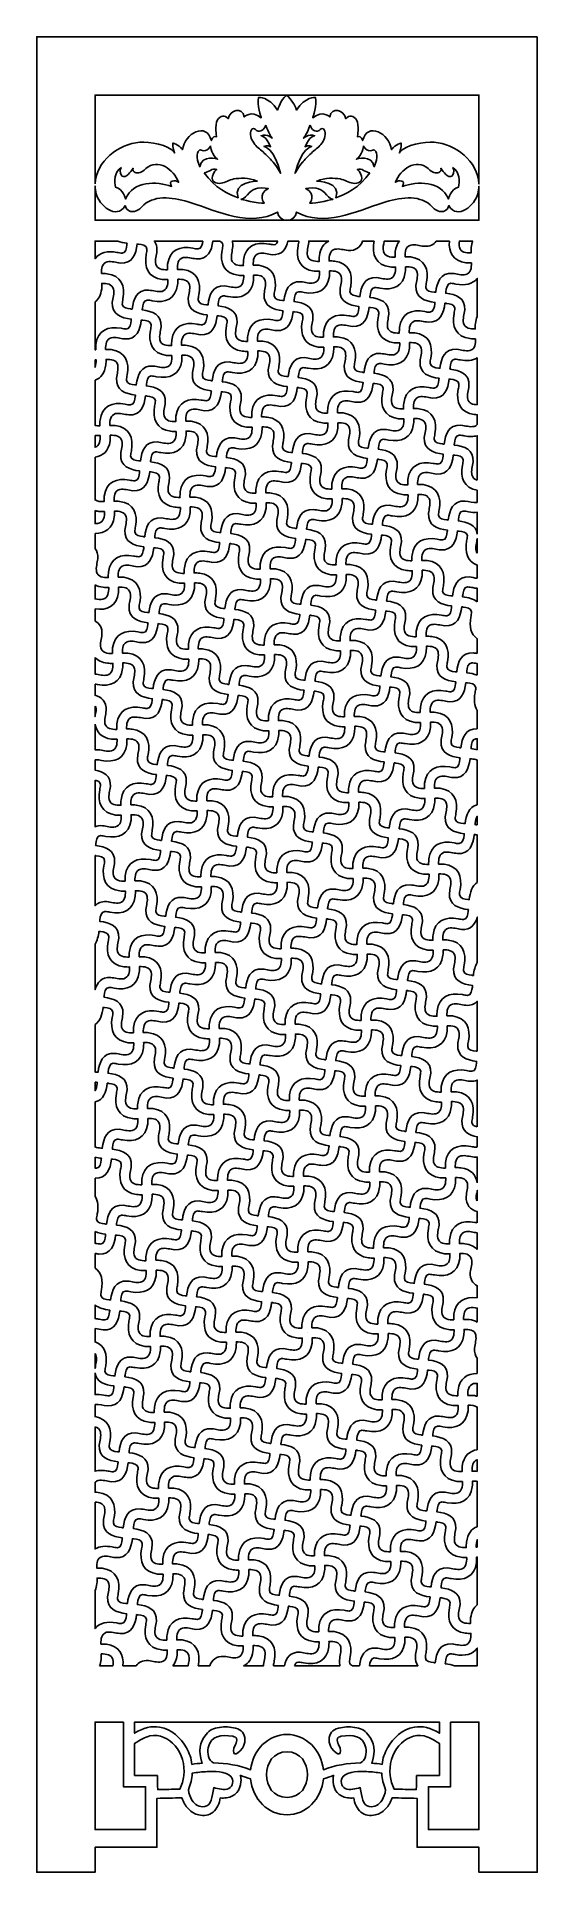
# Model space of a CAD drawing. Header units: centimetres. Extents: x 14.9 to 19.8, y -9 to 9.
import ezdxf

# ---------------------------------------------------------------- set-up
doc = ezdxf.new("R2010")
doc.units = ezdxf.units.CM
doc.header["$MEASUREMENT"] = 0
doc.layers.add('layer 1', color=7, linetype='Continuous')

msp = doc.modelspace()

# ---------------------------------------------------------------- linework, layer by layer
at = {"layer": 'layer 1', "color": 250}
msp.add_open_spline([(19.7855, 9.00077), (18.14914, 9.00077), (16.51278, 9.00077), (14.87641, 9.00077), (14.87641, 9.00077), (14.87641, 3.53168), (14.87641, -1.93741), (14.87641, -7.4065), (14.87641, -7.4065), (14.87643, -7.4065), (14.87644, -7.4065), (14.87645, -7.4065), (14.87645, -7.4065), (14.87645, -7.93741), (14.87645, -8.46832), (14.87645, -8.99923), (14.87645, -8.99923), (15.06736, -8.99923), (15.25827, -8.99923), (15.44918, -8.99923), (15.44918, -8.99923), (15.44918, -8.91741), (15.44918, -8.83559), (15.44918, -8.75378), (15.44918, -8.75378), (15.65112, -8.75378), (15.85306, -8.75378), (16.055, -8.75378), (16.055, -8.75378), (16.055, -8.5939), (16.055, -8.43402), (16.055, -8.27413), (16.055, -8.27413), (16.1367, -8.27251), (16.2184, -8.27088), (16.30009, -8.26924), (16.30009, -8.26924), (16.3146, -8.31061), (16.33361, -8.34649), (16.36518, -8.37815), (16.36518, -8.37815), (16.39609, -8.40916), (16.42803, -8.42833), (16.46555, -8.43705), (16.46555, -8.43705), (16.5152, -8.4486), (16.56764, -8.44357), (16.6075, -8.4088), (16.6075, -8.4088), (16.64607, -8.37513), (16.66833, -8.32123), (16.67633, -8.2698), (16.67633, -8.2698), (16.69915, -8.27211), (16.71856, -8.27158), (16.73687, -8.26896), (16.73687, -8.26896), (16.82824, -8.25588), (16.87139, -8.19807), (16.87911, -8.11089), (16.87911, -8.11089), (16.881, -8.08953), (16.87949, -8.06844), (16.87271, -8.04988), (16.87271, -8.04988), (16.87414, -8.05023), (16.87558, -8.05059), (16.87701, -8.05095), (16.87701, -8.05095), (16.90926, -8.0621), (16.9415, -8.07324), (16.97374, -8.08439), (16.97374, -8.08439), (16.99308, -8.28195), (17.14564, -8.43577), (17.33098, -8.43577), (17.33098, -8.43577), (17.51631, -8.43577), (17.66888, -8.28195), (17.68822, -8.08439), (17.68822, -8.08439), (17.72046, -8.07324), (17.7527, -8.0621), (17.78494, -8.05095), (17.78494, -8.05095), (17.78638, -8.05059), (17.78781, -8.05023), (17.78925, -8.04988), (17.78925, -8.04988), (17.78246, -8.06844), (17.78096, -8.08953), (17.78285, -8.11089), (17.78285, -8.11089), (17.79056, -8.19807), (17.83372, -8.25588), (17.92508, -8.26896), (17.92508, -8.26896), (17.94339, -8.27158), (17.96281, -8.27211), (17.98563, -8.2698), (17.98563, -8.2698), (17.99362, -8.32123), (18.01588, -8.37513), (18.05446, -8.4088), (18.05446, -8.4088), (18.09432, -8.44357), (18.14676, -8.4486), (18.19641, -8.43705), (18.19641, -8.43705), (18.23393, -8.42833), (18.26587, -8.40916), (18.29678, -8.37815), (18.29678, -8.37815), (18.32835, -8.34649), (18.34735, -8.31061), (18.36186, -8.26924), (18.36186, -8.26924), (18.44356, -8.27088), (18.52526, -8.27251), (18.60696, -8.27413), (18.60696, -8.27413), (18.60696, -8.43402), (18.60696, -8.5939), (18.60696, -8.75378), (18.60696, -8.75378), (18.80889, -8.75378), (19.01084, -8.75378), (19.21278, -8.75378), (19.21278, -8.75378), (19.21278, -8.83559), (19.21278, -8.91741), (19.21278, -8.99923), (19.21278, -8.99923), (19.40368, -8.99923), (19.59459, -8.99923), (19.7855, -8.99923), (19.7855, -8.99923), (19.7855, -8.46832), (19.7855, -7.93741), (19.7855, -7.4065), (19.7855, -7.4065), (19.7855, -1.93741), (19.7855, 3.53168), (19.7855, 9.00077)], degree=3, knots=[0, 0, 0, 0, 0.02702703, 0.02702703, 0.02702703, 0.02702703, 0.05405405, 0.05405405, 0.05405405, 0.05405405, 0.08108108, 0.08108108, 0.08108108, 0.08108108, 0.10810811, 0.10810811, 0.10810811, 0.10810811, 0.13513514, 0.13513514, 0.13513514, 0.13513514, 0.16216216, 0.16216216, 0.16216216, 0.16216216, 0.18918919, 0.18918919, 0.18918919, 0.18918919, 0.21621622, 0.21621622, 0.21621622, 0.21621622, 0.24324324, 0.24324324, 0.24324324, 0.24324324, 0.27027027, 0.27027027, 0.27027027, 0.27027027, 0.2972973, 0.2972973, 0.2972973, 0.2972973, 0.32432432, 0.32432432, 0.32432432, 0.32432432, 0.35135135, 0.35135135, 0.35135135, 0.35135135, 0.37837838, 0.37837838, 0.37837838, 0.37837838, 0.40540541, 0.40540541, 0.40540541, 0.40540541, 0.43243243, 0.43243243, 0.43243243, 0.43243243, 0.45945946, 0.45945946, 0.45945946, 0.45945946, 0.48648649, 0.48648649, 0.48648649, 0.48648649, 0.51351351, 0.51351351, 0.51351351, 0.51351351, 0.54054054, 0.54054054, 0.54054054, 0.54054054, 0.56756757, 0.56756757, 0.56756757, 0.56756757, 0.59459459, 0.59459459, 0.59459459, 0.59459459, 0.62162162, 0.62162162, 0.62162162, 0.62162162, 0.64864865, 0.64864865, 0.64864865, 0.64864865, 0.67567568, 0.67567568, 0.67567568, 0.67567568, 0.7027027, 0.7027027, 0.7027027, 0.7027027, 0.72972973, 0.72972973, 0.72972973, 0.72972973, 0.75675676, 0.75675676, 0.75675676, 0.75675676, 0.78378378, 0.78378378, 0.78378378, 0.78378378, 0.81081081, 0.81081081, 0.81081081, 0.81081081, 0.83783784, 0.83783784, 0.83783784, 0.83783784, 0.86486486, 0.86486486, 0.86486486, 0.86486486, 0.89189189, 0.89189189, 0.89189189, 0.89189189, 0.91891892, 0.91891892, 0.91891892, 0.91891892, 0.94594595, 0.94594595, 0.94594595, 0.94594595, 1, 1, 1, 1], dxfattribs=at)
at = {"layer": 'layer 1', "color": 7}
for points, knots in [([(15.44915, 7.55794), (15.44915, 7.84797), (15.44915, 8.13801), (15.44915, 8.42804), (15.44915, 8.42804), (16.07641, 8.42804), (16.70369, 8.42804), (17.33095, 8.42804), (17.33095, 8.42804), (17.29185, 8.41007), (17.25205, 8.3237), (17.2377, 8.28135), (17.2377, 8.28135), (17.151, 8.41688), (17.05252, 8.4053), (17.05252, 8.4053), (17.05252, 8.4053), (17.03505, 8.33543), (17.07815, 8.20671), (17.07815, 8.20671), (17.07815, 8.20671), (16.97448, 8.28394), (16.91157, 8.21406), (16.91157, 8.21406), (16.91157, 8.21406), (16.89412, 8.31693), (16.77054, 8.28256), (16.75368, 8.19583), (16.75368, 8.19583), (16.72505, 8.23702), (16.67314, 8.22497), (16.65062, 8.1862), (16.65062, 8.1862), (16.61685, 8.12806), (16.64086, 8.01977), (16.64086, 8.01977), (16.64086, 8.01977), (16.60105, 8.03791), (16.58917, 7.98163), (16.58917, 7.98163), (16.58917, 7.98163), (16.54409, 8.16884), (16.3255, 8.05301), (16.30761, 7.89182), (16.30761, 7.89182), (16.29602, 7.92437), (16.21225, 7.95827), (16.21225, 7.95827), (16.21225, 7.95827), (16.20324, 7.91487), (16.22772, 7.86198), (16.22772, 7.86198), (16.22772, 7.86198), (16.16841, 7.9467), (15.98146, 7.97231), (15.88781, 7.96582), (15.88781, 7.96582), (15.68128, 7.95153), (15.45679, 7.77901), (15.44915, 7.55794)], [0, 0, 0, 0, 0.0625, 0.0625, 0.0625, 0.0625, 0.125, 0.125, 0.125, 0.125, 0.1875, 0.1875, 0.1875, 0.1875, 0.25, 0.25, 0.25, 0.25, 0.3125, 0.3125, 0.3125, 0.3125, 0.375, 0.375, 0.375, 0.375, 0.4375, 0.4375, 0.4375, 0.4375, 0.5, 0.5, 0.5, 0.5, 0.5625, 0.5625, 0.5625, 0.5625, 0.625, 0.625, 0.625, 0.625, 0.6875, 0.6875, 0.6875, 0.6875, 0.75, 0.75, 0.75, 0.75, 0.8125, 0.8125, 0.8125, 0.8125, 0.875, 0.875, 0.875, 0.875, 1, 1, 1, 1]), ([(17.33096, 8.42804), (17.95823, 8.42804), (18.5855, 8.42804), (19.21278, 8.42804), (19.21278, 8.42804), (19.21278, 8.13801), (19.21278, 7.84799), (19.21278, 7.55796), (19.21278, 7.55796), (19.20511, 7.77901), (18.98063, 7.95153), (18.7741, 7.96582), (18.7741, 7.96582), (18.68046, 7.97231), (18.49352, 7.9467), (18.4342, 7.86198), (18.4342, 7.86198), (18.4342, 7.86198), (18.45868, 7.91487), (18.44966, 7.95827), (18.44966, 7.95827), (18.44966, 7.95827), (18.36589, 7.92437), (18.3543, 7.89182), (18.3543, 7.89182), (18.33642, 8.05301), (18.11784, 8.16884), (18.07276, 7.98163), (18.07276, 7.98163), (18.07276, 7.98163), (18.06086, 8.03791), (18.02106, 8.01977), (18.02106, 8.01977), (18.02106, 8.01977), (18.04507, 8.12806), (18.0113, 8.1862), (18.0113, 8.1862), (17.98878, 8.22497), (17.93688, 8.23702), (17.90824, 8.19583), (17.90824, 8.19583), (17.89137, 8.28256), (17.7678, 8.31693), (17.75035, 8.21406), (17.75035, 8.21406), (17.75035, 8.21406), (17.68745, 8.28394), (17.58377, 8.20671), (17.58377, 8.20671), (17.58377, 8.20671), (17.62687, 8.33543), (17.60939, 8.4053), (17.60939, 8.4053), (17.60939, 8.4053), (17.51091, 8.41688), (17.42422, 8.28135), (17.42422, 8.28135), (17.40423, 8.34035), (17.37189, 8.38377), (17.33096, 8.42804)], [0, 0, 0, 0, 0.0625, 0.0625, 0.0625, 0.0625, 0.125, 0.125, 0.125, 0.125, 0.1875, 0.1875, 0.1875, 0.1875, 0.25, 0.25, 0.25, 0.25, 0.3125, 0.3125, 0.3125, 0.3125, 0.375, 0.375, 0.375, 0.375, 0.4375, 0.4375, 0.4375, 0.4375, 0.5, 0.5, 0.5, 0.5, 0.5625, 0.5625, 0.5625, 0.5625, 0.625, 0.625, 0.625, 0.625, 0.6875, 0.6875, 0.6875, 0.6875, 0.75, 0.75, 0.75, 0.75, 0.8125, 0.8125, 0.8125, 0.8125, 0.875, 0.875, 0.875, 0.875, 1, 1, 1, 1]), ([(17.12157, 8.13401), (17.12157, 8.13401), (17.15413, 8.04394), (17.18484, 8.00477), (17.18484, 8.00477), (17.18484, 8.00477), (17.14018, 8.05372), (17.07599, 8.02924), (17.07599, 8.02924), (17.07599, 8.02924), (17.12901, 8.02924), (17.16995, 7.92253), (17.16995, 7.92253), (17.16995, 7.92253), (17.1346, 7.94114), (17.10482, 7.92449), (17.10482, 7.92449), (17.10482, 7.92449), (17.21274, 7.90295), (17.26764, 7.66211), (17.26764, 7.66211), (17.26764, 7.66211), (17.23135, 7.73064), (17.196, 7.76981), (17.196, 7.76981), (17.196, 7.76981), (17.15131, 7.81992), (17.10832, 7.86012), (17.10832, 7.86012), (17.07715, 7.88924), (17.04186, 7.91142), (17.01478, 7.94538), (17.01478, 7.94538), (16.9851, 7.98261), (16.96387, 8.02972), (16.9769, 8.07436), (16.9769, 8.07436), (16.97931, 8.08263), (16.98346, 8.0917), (16.99049, 8.09657), (16.99049, 8.09657), (17.00825, 8.10886), (17.02, 8.09039), (17.03307, 8.0819), (17.03307, 8.0819), (17.07005, 8.05788), (17.10816, 8.09082), (17.12157, 8.13401)], [0, 0, 0, 0, 0.07692308, 0.07692308, 0.07692308, 0.07692308, 0.15384615, 0.15384615, 0.15384615, 0.15384615, 0.23076923, 0.23076923, 0.23076923, 0.23076923, 0.30769231, 0.30769231, 0.30769231, 0.30769231, 0.38461538, 0.38461538, 0.38461538, 0.38461538, 0.46153846, 0.46153846, 0.46153846, 0.46153846, 0.53846154, 0.53846154, 0.53846154, 0.53846154, 0.61538462, 0.61538462, 0.61538462, 0.61538462, 0.69230769, 0.69230769, 0.69230769, 0.69230769, 0.76923077, 0.76923077, 0.76923077, 0.76923077, 0.84615385, 0.84615385, 0.84615385, 0.84615385, 1, 1, 1, 1]), ([(17.55703, 8.13401), (17.55703, 8.13401), (17.52447, 8.04394), (17.49377, 8.00477), (17.49377, 8.00477), (17.49377, 8.00477), (17.53842, 8.05372), (17.60261, 8.02924), (17.60261, 8.02924), (17.60261, 8.02924), (17.54959, 8.02924), (17.50866, 7.92253), (17.50866, 7.92253), (17.50866, 7.92253), (17.544, 7.94114), (17.57378, 7.92449), (17.57378, 7.92449), (17.57378, 7.92449), (17.46586, 7.90295), (17.41097, 7.66211), (17.41097, 7.66211), (17.41097, 7.66211), (17.44725, 7.73064), (17.48261, 7.76981), (17.48261, 7.76981), (17.48261, 7.76981), (17.5273, 7.81992), (17.57029, 7.86012), (17.57029, 7.86012), (17.60145, 7.88924), (17.63676, 7.91142), (17.66383, 7.94538), (17.66383, 7.94538), (17.69351, 7.98261), (17.71473, 8.02972), (17.7017, 8.07436), (17.7017, 8.07436), (17.69929, 8.08263), (17.69515, 8.0917), (17.68812, 8.09657), (17.68812, 8.09657), (17.67036, 8.10886), (17.6586, 8.09039), (17.64553, 8.0819), (17.64553, 8.0819), (17.60856, 8.05788), (17.57043, 8.09082), (17.55703, 8.13401)], [0, 0, 0, 0, 0.07692308, 0.07692308, 0.07692308, 0.07692308, 0.15384615, 0.15384615, 0.15384615, 0.15384615, 0.23076923, 0.23076923, 0.23076923, 0.23076923, 0.30769231, 0.30769231, 0.30769231, 0.30769231, 0.38461538, 0.38461538, 0.38461538, 0.38461538, 0.46153846, 0.46153846, 0.46153846, 0.46153846, 0.53846154, 0.53846154, 0.53846154, 0.53846154, 0.61538462, 0.61538462, 0.61538462, 0.61538462, 0.69230769, 0.69230769, 0.69230769, 0.69230769, 0.76923077, 0.76923077, 0.76923077, 0.76923077, 0.84615385, 0.84615385, 0.84615385, 0.84615385, 1, 1, 1, 1]), ([(16.47959, 7.89315), (16.47959, 7.89315), (16.54184, 7.85471), (16.58168, 7.92809), (16.58168, 7.92809), (16.58168, 7.92809), (16.59496, 7.83288), (16.64974, 7.79969), (16.64974, 7.79969), (16.64974, 7.79969), (16.49951, 7.85209), (16.47461, 7.72631), (16.47461, 7.72631), (16.43466, 7.82194), (16.44792, 7.87842), (16.47959, 7.89315)], [0, 0, 0, 0, 0.2, 0.2, 0.2, 0.2, 0.4, 0.4, 0.4, 0.4, 0.6, 0.6, 0.6, 0.6, 1, 1, 1, 1]), ([(18.18233, 7.89315), (18.18233, 7.89315), (18.12008, 7.85471), (18.08024, 7.92809), (18.08024, 7.92809), (18.08024, 7.92809), (18.06696, 7.83288), (18.01218, 7.79969), (18.01218, 7.79969), (18.01218, 7.79969), (18.16241, 7.85209), (18.18731, 7.72631), (18.18731, 7.72631), (18.22726, 7.82194), (18.214, 7.87842), (18.18233, 7.89315)], [0, 0, 0, 0, 0.2, 0.2, 0.2, 0.2, 0.4, 0.4, 0.4, 0.4, 0.6, 0.6, 0.6, 0.6, 1, 1, 1, 1]), ([(15.70709, 7.71759), (15.70709, 7.71759), (15.69003, 7.69515), (15.69811, 7.66312), (15.69811, 7.66312), (15.70458, 7.63749), (15.71683, 7.62177), (15.74436, 7.63149), (15.74436, 7.63149), (15.763, 7.63808), (15.78911, 7.65841), (15.8214, 7.71161), (15.8214, 7.71161), (15.81126, 7.66665), (15.86183, 7.6595), (15.89065, 7.66952), (15.89065, 7.66952), (15.90589, 7.67482), (15.92525, 7.68594), (15.94595, 7.70868), (15.94595, 7.70868), (16.06765, 7.80707), (16.21987, 7.70316), (16.26775, 7.57439), (16.26775, 7.57439), (16.23054, 7.59842), (16.16333, 7.59499), (16.19984, 7.53196), (16.19984, 7.53196), (16.05456, 7.5847), (15.82221, 7.59007), (15.74854, 7.40918), (15.74854, 7.40918), (15.74854, 7.40918), (15.72562, 7.50743), (15.65027, 7.52467), (15.65027, 7.52467), (15.63031, 7.57395), (15.63978, 7.68357), (15.70709, 7.71759)], [0, 0, 0, 0, 0.09090909, 0.09090909, 0.09090909, 0.09090909, 0.18181818, 0.18181818, 0.18181818, 0.18181818, 0.27272727, 0.27272727, 0.27272727, 0.27272727, 0.36363636, 0.36363636, 0.36363636, 0.36363636, 0.45454545, 0.45454545, 0.45454545, 0.45454545, 0.54545455, 0.54545455, 0.54545455, 0.54545455, 0.63636364, 0.63636364, 0.63636364, 0.63636364, 0.72727273, 0.72727273, 0.72727273, 0.72727273, 0.81818182, 0.81818182, 0.81818182, 0.81818182, 1, 1, 1, 1]), ([(18.95483, 7.71759), (18.95483, 7.71759), (18.9719, 7.69515), (18.96381, 7.66312), (18.96381, 7.66312), (18.95733, 7.63749), (18.94509, 7.62177), (18.91755, 7.63149), (18.91755, 7.63149), (18.89892, 7.63808), (18.8728, 7.65841), (18.84051, 7.71161), (18.84051, 7.71161), (18.85065, 7.66665), (18.80008, 7.6595), (18.77128, 7.66952), (18.77128, 7.66952), (18.75604, 7.67482), (18.73666, 7.68594), (18.71597, 7.70868), (18.71597, 7.70868), (18.59427, 7.80707), (18.44204, 7.70316), (18.39416, 7.57439), (18.39416, 7.57439), (18.43138, 7.59842), (18.4986, 7.59499), (18.46207, 7.53196), (18.46207, 7.53196), (18.60736, 7.5847), (18.83971, 7.59007), (18.91337, 7.40918), (18.91337, 7.40918), (18.91337, 7.40918), (18.93631, 7.50743), (19.01164, 7.52467), (19.01164, 7.52467), (19.03162, 7.57395), (19.02213, 7.68357), (18.95483, 7.71759)], [0, 0, 0, 0, 0.09090909, 0.09090909, 0.09090909, 0.09090909, 0.18181818, 0.18181818, 0.18181818, 0.18181818, 0.27272727, 0.27272727, 0.27272727, 0.27272727, 0.36363636, 0.36363636, 0.36363636, 0.36363636, 0.45454545, 0.45454545, 0.45454545, 0.45454545, 0.54545455, 0.54545455, 0.54545455, 0.54545455, 0.63636364, 0.63636364, 0.63636364, 0.63636364, 0.72727273, 0.72727273, 0.72727273, 0.72727273, 0.81818182, 0.81818182, 0.81818182, 0.81818182, 1, 1, 1, 1]), ([(16.51942, 7.66605), (16.55887, 7.66951), (16.5983, 7.71659), (16.64227, 7.69924), (16.64227, 7.69924), (16.64254, 7.69944), (16.60892, 7.67146), (16.60046, 7.63367), (16.60046, 7.63367), (16.5877, 7.57672), (16.63457, 7.5557), (16.68301, 7.56376), (16.68301, 7.56376), (16.72696, 7.57106), (16.76479, 7.59727), (16.81074, 7.6057), (16.81074, 7.6057), (16.86717, 7.61605), (16.95386, 7.6214), (17.03867, 7.58498), (17.03867, 7.58498), (17.03867, 7.58498), (16.78726, 7.57536), (16.8524, 7.42143), (16.8524, 7.42143), (16.77125, 7.44294), (16.61266, 7.52721), (16.51942, 7.66605)], [0, 0, 0, 0, 0.125, 0.125, 0.125, 0.125, 0.25, 0.25, 0.25, 0.25, 0.375, 0.375, 0.375, 0.375, 0.5, 0.5, 0.5, 0.5, 0.625, 0.625, 0.625, 0.625, 0.75, 0.75, 0.75, 0.75, 1, 1, 1, 1]), ([(18.14249, 7.66605), (18.10305, 7.66951), (18.06363, 7.71659), (18.01964, 7.69924), (18.01964, 7.69924), (18.01938, 7.69944), (18.053, 7.67146), (18.06146, 7.63367), (18.06146, 7.63367), (18.07421, 7.57672), (18.02735, 7.5557), (17.97891, 7.56376), (17.97891, 7.56376), (17.93497, 7.57106), (17.89712, 7.59727), (17.85118, 7.6057), (17.85118, 7.6057), (17.79475, 7.61605), (17.70806, 7.6214), (17.62325, 7.58498), (17.62325, 7.58498), (17.62325, 7.58498), (17.87465, 7.57536), (17.80951, 7.42143), (17.80951, 7.42143), (17.89067, 7.44294), (18.04924, 7.52721), (18.14249, 7.66605)], [0, 0, 0, 0, 0.125, 0.125, 0.125, 0.125, 0.25, 0.25, 0.25, 0.25, 0.375, 0.375, 0.375, 0.375, 0.5, 0.5, 0.5, 0.5, 0.625, 0.625, 0.625, 0.625, 0.75, 0.75, 0.75, 0.75, 1, 1, 1, 1]), ([(15.74364, 7.34459), (15.65722, 7.19719), (15.48715, 7.35293), (15.45982, 7.46055), (15.45982, 7.46055), (15.45338, 7.48588), (15.44994, 7.51081), (15.44915, 7.53523), (15.44915, 7.53523), (15.44915, 7.42374), (15.44915, 7.31225), (15.44915, 7.20077), (15.44915, 7.20077), (16.70369, 7.20077), (17.95823, 7.20077), (19.21278, 7.20077), (19.21278, 7.20077), (19.21278, 7.31222), (19.21278, 7.42368), (19.21278, 7.53513), (19.21278, 7.53513), (19.21197, 7.51075), (19.20852, 7.48585), (19.20209, 7.46055), (19.20209, 7.46055), (19.17476, 7.35293), (19.00471, 7.19719), (18.91828, 7.34459), (18.91828, 7.34459), (18.8985, 7.28896), (18.86176, 7.28051), (18.8267, 7.28826), (18.8267, 7.28826), (18.77734, 7.29919), (18.76744, 7.32316), (18.73335, 7.35266), (18.73335, 7.35266), (18.6154, 7.45472), (18.43012, 7.42309), (18.2707, 7.37181), (18.2707, 7.37181), (18.00769, 7.28719), (17.68933, 7.13263), (17.4238, 7.2817), (17.4238, 7.2817), (17.41733, 7.1738), (17.24459, 7.1738), (17.23812, 7.2817), (17.23812, 7.2817), (16.97258, 7.13263), (16.65423, 7.28719), (16.39122, 7.37181), (16.39122, 7.37181), (16.2318, 7.42309), (16.04652, 7.45472), (15.92857, 7.35266), (15.92857, 7.35266), (15.89448, 7.32316), (15.88458, 7.29919), (15.83521, 7.28826), (15.83521, 7.28826), (15.80016, 7.28051), (15.76342, 7.28896), (15.74364, 7.34459)], [0, 0, 0, 0, 0.05882353, 0.05882353, 0.05882353, 0.05882353, 0.11764706, 0.11764706, 0.11764706, 0.11764706, 0.17647059, 0.17647059, 0.17647059, 0.17647059, 0.23529412, 0.23529412, 0.23529412, 0.23529412, 0.29411765, 0.29411765, 0.29411765, 0.29411765, 0.35294118, 0.35294118, 0.35294118, 0.35294118, 0.41176471, 0.41176471, 0.41176471, 0.41176471, 0.47058824, 0.47058824, 0.47058824, 0.47058824, 0.52941176, 0.52941176, 0.52941176, 0.52941176, 0.58823529, 0.58823529, 0.58823529, 0.58823529, 0.64705882, 0.64705882, 0.64705882, 0.64705882, 0.70588235, 0.70588235, 0.70588235, 0.70588235, 0.76470588, 0.76470588, 0.76470588, 0.76470588, 0.82352941, 0.82352941, 0.82352941, 0.82352941, 0.88235294, 0.88235294, 0.88235294, 0.88235294, 1, 1, 1, 1]), ([(16.87759, 7.40747), (16.87759, 7.40747), (17.04834, 7.36141), (17.10818, 7.36984), (17.10818, 7.36984), (17.10818, 7.36984), (17.03594, 7.44971), (17.14685, 7.5119), (17.14685, 7.5119), (17.14685, 7.5119), (17.09707, 7.52367), (17.04544, 7.51518), (17.04544, 7.51518), (17.01069, 7.50947), (16.98457, 7.49602), (16.96053, 7.46978), (16.96053, 7.46978), (16.93583, 7.44282), (16.91508, 7.413), (16.87759, 7.40747)], [0, 0, 0, 0, 0.16666667, 0.16666667, 0.16666667, 0.16666667, 0.33333333, 0.33333333, 0.33333333, 0.33333333, 0.5, 0.5, 0.5, 0.5, 0.66666667, 0.66666667, 0.66666667, 0.66666667, 1, 1, 1, 1]), ([(17.78432, 7.40747), (17.78432, 7.40747), (17.61358, 7.36141), (17.55374, 7.36984), (17.55374, 7.36984), (17.55374, 7.36984), (17.62598, 7.44971), (17.51507, 7.5119), (17.51507, 7.5119), (17.51507, 7.5119), (17.56485, 7.52367), (17.61648, 7.51518), (17.61648, 7.51518), (17.65123, 7.50947), (17.67734, 7.49602), (17.70138, 7.46978), (17.70138, 7.46978), (17.72608, 7.44282), (17.74684, 7.413), (17.78432, 7.40747)], [0, 0, 0, 0, 0.16666667, 0.16666667, 0.16666667, 0.16666667, 0.33333333, 0.33333333, 0.33333333, 0.33333333, 0.5, 0.5, 0.5, 0.5, 0.66666667, 0.66666667, 0.66666667, 0.66666667, 1, 1, 1, 1]), ([(15.67113, 6.99622), (15.59714, 6.99622), (15.52313, 6.99622), (15.44915, 6.99622), (15.44915, 6.99622), (15.44915, 6.93852), (15.44915, 6.88083), (15.44915, 6.82312), (15.44915, 6.82312), (15.49294, 6.88638), (15.57196, 6.90335), (15.66306, 6.8858), (15.66306, 6.8858), (15.67999, 6.88251), (15.69691, 6.87896), (15.71422, 6.87876), (15.71422, 6.87876), (15.75228, 6.88056), (15.75745, 6.93029), (15.76099, 6.96066), (15.76099, 6.96066), (15.76154, 6.96557), (15.76204, 6.97055), (15.76249, 6.97559), (15.76249, 6.97559), (15.7306, 6.97955), (15.69899, 6.98564), (15.67113, 6.99622)], [0, 0, 0, 0, 0.125, 0.125, 0.125, 0.125, 0.25, 0.25, 0.25, 0.25, 0.375, 0.375, 0.375, 0.375, 0.5, 0.5, 0.5, 0.5, 0.625, 0.625, 0.625, 0.625, 0.75, 0.75, 0.75, 0.75, 1, 1, 1, 1]), ([(15.51136, 6.67832), (15.51023, 6.72675), (15.51617, 6.77962), (15.56706, 6.79311), (15.56706, 6.79311), (15.60992, 6.80251), (15.65372, 6.78553), (15.69636, 6.78124), (15.69636, 6.78124), (15.81684, 6.77404), (15.84899, 6.86911), (15.86113, 6.96698), (15.86113, 6.96698), (15.86617, 6.96652), (15.87115, 6.96602), (15.87606, 6.96547), (15.87606, 6.96547), (15.90645, 6.96193), (15.95617, 6.95677), (15.95797, 6.9187), (15.95797, 6.9187), (15.95777, 6.9014), (15.95421, 6.88447), (15.95092, 6.86754), (15.95092, 6.86754), (15.9266, 6.74128), (15.96858, 6.63818), (16.10822, 6.61999), (16.10822, 6.61999), (16.12621, 6.61843), (16.1441, 6.61824), (16.16199, 6.61854), (16.16199, 6.61854), (16.16313, 6.57011), (16.15719, 6.51723), (16.10629, 6.50376), (16.10629, 6.50376), (16.06344, 6.49434), (16.01964, 6.51132), (15.97699, 6.51561), (15.97699, 6.51561), (15.85651, 6.52282), (15.82437, 6.42775), (15.81223, 6.32988), (15.81223, 6.32988), (15.80718, 6.33035), (15.8022, 6.33085), (15.79729, 6.33138), (15.79729, 6.33138), (15.76692, 6.33493), (15.71718, 6.34009), (15.7154, 6.37817), (15.7154, 6.37817), (15.71559, 6.39546), (15.71914, 6.41238), (15.72243, 6.42932), (15.72243, 6.42932), (15.74676, 6.55558), (15.70477, 6.65867), (15.56513, 6.67687), (15.56513, 6.67687), (15.54714, 6.67843), (15.52927, 6.67862), (15.51136, 6.67832)], [0, 0, 0, 0, 0.05882353, 0.05882353, 0.05882353, 0.05882353, 0.11764706, 0.11764706, 0.11764706, 0.11764706, 0.17647059, 0.17647059, 0.17647059, 0.17647059, 0.23529412, 0.23529412, 0.23529412, 0.23529412, 0.29411765, 0.29411765, 0.29411765, 0.29411765, 0.35294118, 0.35294118, 0.35294118, 0.35294118, 0.41176471, 0.41176471, 0.41176471, 0.41176471, 0.47058824, 0.47058824, 0.47058824, 0.47058824, 0.52941176, 0.52941176, 0.52941176, 0.52941176, 0.58823529, 0.58823529, 0.58823529, 0.58823529, 0.64705882, 0.64705882, 0.64705882, 0.64705882, 0.70588235, 0.70588235, 0.70588235, 0.70588235, 0.76470588, 0.76470588, 0.76470588, 0.76470588, 0.82352941, 0.82352941, 0.82352941, 0.82352941, 0.88235294, 0.88235294, 0.88235294, 0.88235294, 1, 1, 1, 1]), ([(16.50469, 6.99622), (16.34678, 6.99622), (16.18886, 6.99622), (16.03094, 6.99622), (16.03094, 6.99622), (16.04844, 6.97294), (16.05794, 6.94207), (16.05548, 6.90084), (16.05548, 6.90084), (16.05119, 6.8582), (16.03422, 6.8144), (16.04362, 6.77154), (16.04362, 6.77154), (16.0571, 6.72065), (16.10998, 6.71471), (16.15841, 6.71584), (16.15841, 6.71584), (16.1581, 6.73374), (16.1583, 6.75162), (16.15986, 6.76962), (16.15986, 6.76962), (16.17805, 6.90926), (16.28115, 6.95124), (16.40741, 6.9269), (16.40741, 6.9269), (16.42434, 6.92361), (16.44126, 6.92007), (16.45857, 6.91987), (16.45857, 6.91987), (16.4944, 6.92156), (16.50108, 6.96571), (16.50469, 6.99622)], [0, 0, 0, 0, 0.11111111, 0.11111111, 0.11111111, 0.11111111, 0.22222222, 0.22222222, 0.22222222, 0.22222222, 0.33333333, 0.33333333, 0.33333333, 0.33333333, 0.44444444, 0.44444444, 0.44444444, 0.44444444, 0.55555556, 0.55555556, 0.55555556, 0.55555556, 0.66666667, 0.66666667, 0.66666667, 0.66666667, 0.77777778, 0.77777778, 0.77777778, 0.77777778, 1, 1, 1, 1]), ([(16.67187, 6.99622), (16.64921, 6.99622), (16.62656, 6.99622), (16.60389, 6.99622), (16.60389, 6.99622), (16.59059, 6.90269), (16.55631, 6.81543), (16.44071, 6.82235), (16.44071, 6.82235), (16.39807, 6.82665), (16.35426, 6.84362), (16.31141, 6.83422), (16.31141, 6.83422), (16.26052, 6.82074), (16.25459, 6.76785), (16.25571, 6.71943), (16.25571, 6.71943), (16.27362, 6.71972), (16.29149, 6.71953), (16.30948, 6.71798), (16.30948, 6.71798), (16.44912, 6.69978), (16.49111, 6.59668), (16.46678, 6.47043), (16.46678, 6.47043), (16.46349, 6.4535), (16.45994, 6.43656), (16.45974, 6.41927), (16.45974, 6.41927), (16.46154, 6.3812), (16.51127, 6.37604), (16.54165, 6.37249), (16.54165, 6.37249), (16.54655, 6.37195), (16.55154, 6.37145), (16.55657, 6.37099), (16.55657, 6.37099), (16.56872, 6.46885), (16.60086, 6.56393), (16.72134, 6.55671), (16.72134, 6.55671), (16.76398, 6.55242), (16.80779, 6.53545), (16.85064, 6.54486), (16.85064, 6.54486), (16.90154, 6.55833), (16.90747, 6.61122), (16.90635, 6.65964), (16.90635, 6.65964), (16.88844, 6.65934), (16.87056, 6.65954), (16.85257, 6.6611), (16.85257, 6.6611), (16.71293, 6.67929), (16.67094, 6.78239), (16.69528, 6.90865), (16.69528, 6.90865), (16.69856, 6.92558), (16.70211, 6.9425), (16.70231, 6.95981), (16.70231, 6.95981), (16.70141, 6.97892), (16.68842, 6.98974), (16.67187, 6.99622)], [0, 0, 0, 0, 0.05882353, 0.05882353, 0.05882353, 0.05882353, 0.11764706, 0.11764706, 0.11764706, 0.11764706, 0.17647059, 0.17647059, 0.17647059, 0.17647059, 0.23529412, 0.23529412, 0.23529412, 0.23529412, 0.29411765, 0.29411765, 0.29411765, 0.29411765, 0.35294118, 0.35294118, 0.35294118, 0.35294118, 0.41176471, 0.41176471, 0.41176471, 0.41176471, 0.47058824, 0.47058824, 0.47058824, 0.47058824, 0.52941176, 0.52941176, 0.52941176, 0.52941176, 0.58823529, 0.58823529, 0.58823529, 0.58823529, 0.64705882, 0.64705882, 0.64705882, 0.64705882, 0.70588235, 0.70588235, 0.70588235, 0.70588235, 0.76470588, 0.76470588, 0.76470588, 0.76470588, 0.82352941, 0.82352941, 0.82352941, 0.82352941, 0.88235294, 0.88235294, 0.88235294, 0.88235294, 1, 1, 1, 1]), ([(17.24106, 6.99622), (17.09241, 6.99622), (16.94374, 6.99622), (16.79508, 6.99622), (16.79508, 6.99622), (16.79931, 6.98048), (16.80105, 6.9625), (16.79983, 6.94195), (16.79983, 6.94195), (16.79554, 6.89931), (16.77857, 6.8555), (16.78797, 6.81265), (16.78797, 6.81265), (16.80145, 6.76175), (16.85433, 6.75581), (16.90275, 6.75695), (16.90275, 6.75695), (16.90245, 6.77486), (16.90265, 6.79273), (16.90421, 6.81073), (16.90421, 6.81073), (16.9224, 6.95036), (17.02551, 6.99235), (17.15176, 6.96802), (17.15176, 6.96802), (17.16869, 6.96473), (17.18561, 6.96118), (17.20291, 6.96098), (17.20291, 6.96098), (17.22384, 6.96197), (17.23482, 6.97744), (17.24106, 6.99622)], [0, 0, 0, 0, 0.11111111, 0.11111111, 0.11111111, 0.11111111, 0.22222222, 0.22222222, 0.22222222, 0.22222222, 0.33333333, 0.33333333, 0.33333333, 0.33333333, 0.44444444, 0.44444444, 0.44444444, 0.44444444, 0.55555556, 0.55555556, 0.55555556, 0.55555556, 0.66666667, 0.66666667, 0.66666667, 0.66666667, 0.77777778, 0.77777778, 0.77777778, 0.77777778, 1, 1, 1, 1]), ([(17.44653, 6.99622), (17.41125, 6.99622), (17.37598, 6.99622), (17.3407, 6.99622), (17.3407, 6.99622), (17.32292, 6.91988), (17.28343, 6.85758), (17.18506, 6.86346), (17.18506, 6.86346), (17.14241, 6.86775), (17.09862, 6.88473), (17.05576, 6.87533), (17.05576, 6.87533), (17.00486, 6.86184), (16.99893, 6.80897), (17.00005, 6.76054), (17.00005, 6.76054), (17.01797, 6.76084), (17.03584, 6.76065), (17.05383, 6.75909), (17.05383, 6.75909), (17.19347, 6.74089), (17.23546, 6.63779), (17.21113, 6.51153), (17.21113, 6.51153), (17.20784, 6.4946), (17.20429, 6.47768), (17.20409, 6.46037), (17.20409, 6.46037), (17.20588, 6.42231), (17.25561, 6.41714), (17.28599, 6.4136), (17.28599, 6.4136), (17.2909, 6.41306), (17.29588, 6.41255), (17.30093, 6.4121), (17.30093, 6.4121), (17.31306, 6.50997), (17.34522, 6.60504), (17.46569, 6.59782), (17.46569, 6.59782), (17.50834, 6.59354), (17.55214, 6.57656), (17.59499, 6.58596), (17.59499, 6.58596), (17.64589, 6.59944), (17.65183, 6.65233), (17.6507, 6.70076), (17.6507, 6.70076), (17.6328, 6.70046), (17.61492, 6.70065), (17.59691, 6.70221), (17.59691, 6.70221), (17.45728, 6.7204), (17.41529, 6.8235), (17.43963, 6.94976), (17.43963, 6.94976), (17.44261, 6.96516), (17.44583, 6.98054), (17.44653, 6.99622)], [0, 0, 0, 0, 0.0625, 0.0625, 0.0625, 0.0625, 0.125, 0.125, 0.125, 0.125, 0.1875, 0.1875, 0.1875, 0.1875, 0.25, 0.25, 0.25, 0.25, 0.3125, 0.3125, 0.3125, 0.3125, 0.375, 0.375, 0.375, 0.375, 0.4375, 0.4375, 0.4375, 0.4375, 0.5, 0.5, 0.5, 0.5, 0.5625, 0.5625, 0.5625, 0.5625, 0.625, 0.625, 0.625, 0.625, 0.6875, 0.6875, 0.6875, 0.6875, 0.75, 0.75, 0.75, 0.75, 0.8125, 0.8125, 0.8125, 0.8125, 0.875, 0.875, 0.875, 0.875, 1, 1, 1, 1]), ([(17.73984, 6.99622), (17.67474, 6.99622), (17.60964, 6.99622), (17.54455, 6.99622), (17.54455, 6.99622), (17.54456, 6.99195), (17.54445, 6.98758), (17.54418, 6.98306), (17.54418, 6.98306), (17.53989, 6.94042), (17.52291, 6.89661), (17.53232, 6.85376), (17.53232, 6.85376), (17.5458, 6.80287), (17.59868, 6.79693), (17.64711, 6.79805), (17.64711, 6.79805), (17.64681, 6.81596), (17.64699, 6.83383), (17.64856, 6.85184), (17.64856, 6.85184), (17.6582, 6.92583), (17.6917, 6.97241), (17.73984, 6.99622)], [0, 0, 0, 0, 0.14285714, 0.14285714, 0.14285714, 0.14285714, 0.28571429, 0.28571429, 0.28571429, 0.28571429, 0.42857143, 0.42857143, 0.42857143, 0.42857143, 0.57142857, 0.57142857, 0.57142857, 0.57142857, 0.71428571, 0.71428571, 0.71428571, 0.71428571, 1, 1, 1, 1]), ([(18.18502, 6.99622), (18.14752, 6.99622), (18.11001, 6.99622), (18.0725, 6.99622), (18.0725, 6.99622), (18.05038, 6.94002), (18.00934, 6.89978), (17.92941, 6.90457), (17.92941, 6.90457), (17.88676, 6.90886), (17.84296, 6.92583), (17.80011, 6.91644), (17.80011, 6.91644), (17.74922, 6.90295), (17.74328, 6.85007), (17.74441, 6.80165), (17.74441, 6.80165), (17.76232, 6.80194), (17.78019, 6.80175), (17.79819, 6.80019), (17.79819, 6.80019), (17.93783, 6.78199), (17.97981, 6.67889), (17.95548, 6.55265), (17.95548, 6.55265), (17.95219, 6.53571), (17.94864, 6.51878), (17.94844, 6.50148), (17.94844, 6.50148), (17.95023, 6.46341), (17.99996, 6.45825), (18.03034, 6.45471), (18.03034, 6.45471), (18.03525, 6.45416), (18.04024, 6.45366), (18.04528, 6.45321), (18.04528, 6.45321), (18.05742, 6.55107), (18.08957, 6.64615), (18.21003, 6.63893), (18.21003, 6.63893), (18.25269, 6.63464), (18.29649, 6.61767), (18.33934, 6.62708), (18.33934, 6.62708), (18.39024, 6.64055), (18.39617, 6.69344), (18.39504, 6.74186), (18.39504, 6.74186), (18.37714, 6.74156), (18.35926, 6.74175), (18.34126, 6.74331), (18.34126, 6.74331), (18.20163, 6.76151), (18.15964, 6.86461), (18.18398, 6.99086), (18.18398, 6.99086), (18.18433, 6.99265), (18.18467, 6.99444), (18.18502, 6.99622)], [0, 0, 0, 0, 0.0625, 0.0625, 0.0625, 0.0625, 0.125, 0.125, 0.125, 0.125, 0.1875, 0.1875, 0.1875, 0.1875, 0.25, 0.25, 0.25, 0.25, 0.3125, 0.3125, 0.3125, 0.3125, 0.375, 0.375, 0.375, 0.375, 0.4375, 0.4375, 0.4375, 0.4375, 0.5, 0.5, 0.5, 0.5, 0.5625, 0.5625, 0.5625, 0.5625, 0.625, 0.625, 0.625, 0.625, 0.6875, 0.6875, 0.6875, 0.6875, 0.75, 0.75, 0.75, 0.75, 0.8125, 0.8125, 0.8125, 0.8125, 0.875, 0.875, 0.875, 0.875, 1, 1, 1, 1]), ([(18.43297, 6.99622), (18.38343, 6.99622), (18.33389, 6.99622), (18.28433, 6.99622), (18.28433, 6.99622), (18.27811, 6.96252), (18.26931, 6.92841), (18.27667, 6.89486), (18.27667, 6.89486), (18.29015, 6.84397), (18.34303, 6.83803), (18.39146, 6.83917), (18.39146, 6.83917), (18.39115, 6.85707), (18.39135, 6.87495), (18.39291, 6.89294), (18.39291, 6.89294), (18.39859, 6.9366), (18.41258, 6.9707), (18.43297, 6.99622)], [0, 0, 0, 0, 0.16666667, 0.16666667, 0.16666667, 0.16666667, 0.33333333, 0.33333333, 0.33333333, 0.33333333, 0.5, 0.5, 0.5, 0.5, 0.66666667, 0.66666667, 0.66666667, 0.66666667, 1, 1, 1, 1]), ([(18.92319, 6.99622), (18.88034, 6.99622), (18.8375, 6.99622), (18.79467, 6.99622), (18.79467, 6.99622), (18.77, 6.96282), (18.73231, 6.94217), (18.67376, 6.94568), (18.67376, 6.94568), (18.63111, 6.94997), (18.58732, 6.96694), (18.54447, 6.95754), (18.54447, 6.95754), (18.49356, 6.94406), (18.48762, 6.89117), (18.48875, 6.84274), (18.48875, 6.84274), (18.50666, 6.84305), (18.52454, 6.84286), (18.54254, 6.8413), (18.54254, 6.8413), (18.68217, 6.82311), (18.72416, 6.72), (18.69982, 6.59374), (18.69982, 6.59374), (18.69653, 6.57682), (18.69299, 6.5599), (18.6928, 6.54259), (18.6928, 6.54259), (18.69458, 6.50453), (18.74431, 6.49935), (18.77469, 6.49582), (18.77469, 6.49582), (18.7796, 6.49527), (18.78458, 6.49477), (18.78962, 6.49431), (18.78962, 6.49431), (18.80176, 6.59218), (18.83391, 6.68726), (18.95439, 6.68004), (18.95439, 6.68004), (18.99704, 6.67575), (19.04084, 6.65878), (19.08369, 6.66818), (19.08369, 6.66818), (19.13458, 6.68166), (19.14053, 6.73454), (19.1394, 6.78296), (19.1394, 6.78296), (19.12149, 6.78266), (19.1036, 6.78286), (19.08561, 6.78442), (19.08561, 6.78442), (18.95941, 6.80086), (18.91299, 6.88666), (18.92319, 6.99622)], [0, 0, 0, 0, 0.06666667, 0.06666667, 0.06666667, 0.06666667, 0.13333333, 0.13333333, 0.13333333, 0.13333333, 0.2, 0.2, 0.2, 0.2, 0.26666667, 0.26666667, 0.26666667, 0.26666667, 0.33333333, 0.33333333, 0.33333333, 0.33333333, 0.4, 0.4, 0.4, 0.4, 0.46666667, 0.46666667, 0.46666667, 0.46666667, 0.53333333, 0.53333333, 0.53333333, 0.53333333, 0.6, 0.6, 0.6, 0.6, 0.66666667, 0.66666667, 0.66666667, 0.66666667, 0.73333333, 0.73333333, 0.73333333, 0.73333333, 0.8, 0.8, 0.8, 0.8, 0.86666667, 0.86666667, 0.86666667, 0.86666667, 1, 1, 1, 1]), ([(19.1533, 6.99622), (19.10924, 6.99622), (19.06516, 6.99622), (19.0211, 6.99622), (19.0211, 6.99622), (19.01798, 6.97608), (19.01663, 6.95592), (19.02102, 6.93597), (19.02102, 6.93597), (19.0345, 6.88507), (19.08739, 6.87914), (19.13581, 6.88026), (19.13581, 6.88026), (19.13551, 6.89818), (19.13569, 6.91605), (19.13725, 6.93405), (19.13725, 6.93405), (19.1403, 6.95748), (19.14576, 6.97815), (19.1533, 6.99622)], [0, 0, 0, 0, 0.16666667, 0.16666667, 0.16666667, 0.16666667, 0.33333333, 0.33333333, 0.33333333, 0.33333333, 0.5, 0.5, 0.5, 0.5, 0.66666667, 0.66666667, 0.66666667, 0.66666667, 1, 1, 1, 1]), ([(16.94386, 6.01259), (16.89544, 6.01147), (16.84256, 6.0174), (16.82908, 6.0683), (16.82908, 6.0683), (16.81968, 6.11116), (16.83665, 6.15495), (16.84093, 6.1976), (16.84093, 6.1976), (16.84815, 6.31808), (16.75308, 6.35022), (16.65521, 6.36237), (16.65521, 6.36237), (16.65567, 6.36741), (16.65617, 6.37239), (16.65671, 6.37729), (16.65671, 6.37729), (16.66025, 6.40767), (16.66542, 6.4574), (16.70349, 6.4592), (16.70349, 6.4592), (16.72079, 6.45901), (16.73772, 6.45545), (16.75464, 6.45216), (16.75464, 6.45216), (16.8809, 6.42783), (16.984, 6.46982), (17.00219, 6.60945), (17.00219, 6.60945), (17.00375, 6.62745), (17.00394, 6.64533), (17.00364, 6.66323), (17.00364, 6.66323), (17.05207, 6.66437), (17.10496, 6.65842), (17.11844, 6.60753), (17.11844, 6.60753), (17.12784, 6.56468), (17.11086, 6.52088), (17.10658, 6.47823), (17.10658, 6.47823), (17.09935, 6.35776), (17.19443, 6.3256), (17.29231, 6.31347), (17.29231, 6.31347), (17.29184, 6.30842), (17.29134, 6.30344), (17.29079, 6.29853), (17.29079, 6.29853), (17.28727, 6.26815), (17.28209, 6.21842), (17.24403, 6.21664), (17.24403, 6.21664), (17.22672, 6.21684), (17.2098, 6.22038), (17.19287, 6.22367), (17.19287, 6.22367), (17.06661, 6.248), (16.96351, 6.20601), (16.94531, 6.06638), (16.94531, 6.06638), (16.94376, 6.04838), (16.94356, 6.03051), (16.94386, 6.01259)], [0, 0, 0, 0, 0.05882353, 0.05882353, 0.05882353, 0.05882353, 0.11764706, 0.11764706, 0.11764706, 0.11764706, 0.17647059, 0.17647059, 0.17647059, 0.17647059, 0.23529412, 0.23529412, 0.23529412, 0.23529412, 0.29411765, 0.29411765, 0.29411765, 0.29411765, 0.35294118, 0.35294118, 0.35294118, 0.35294118, 0.41176471, 0.41176471, 0.41176471, 0.41176471, 0.47058824, 0.47058824, 0.47058824, 0.47058824, 0.52941176, 0.52941176, 0.52941176, 0.52941176, 0.58823529, 0.58823529, 0.58823529, 0.58823529, 0.64705882, 0.64705882, 0.64705882, 0.64705882, 0.70588235, 0.70588235, 0.70588235, 0.70588235, 0.76470588, 0.76470588, 0.76470588, 0.76470588, 0.82352941, 0.82352941, 0.82352941, 0.82352941, 0.88235294, 0.88235294, 0.88235294, 0.88235294, 1, 1, 1, 1]), ([(17.68822, 6.0537), (17.63979, 6.05258), (17.5869, 6.05851), (17.57343, 6.10942), (17.57343, 6.10942), (17.56403, 6.15226), (17.581, 6.19606), (17.58529, 6.23871), (17.58529, 6.23871), (17.5925, 6.35919), (17.49743, 6.39134), (17.39956, 6.40348), (17.39956, 6.40348), (17.40002, 6.40852), (17.40052, 6.4135), (17.40106, 6.41841), (17.40106, 6.41841), (17.4046, 6.44879), (17.40977, 6.49852), (17.44784, 6.50031), (17.44784, 6.50031), (17.46514, 6.50011), (17.48206, 6.49656), (17.499, 6.49327), (17.499, 6.49327), (17.62525, 6.46894), (17.72835, 6.51093), (17.74655, 6.65057), (17.74655, 6.65057), (17.74811, 6.66856), (17.74829, 6.68644), (17.748, 6.70434), (17.748, 6.70434), (17.79643, 6.70547), (17.84931, 6.69953), (17.86279, 6.64864), (17.86279, 6.64864), (17.87218, 6.60578), (17.85521, 6.56199), (17.85093, 6.51934), (17.85093, 6.51934), (17.84371, 6.39886), (17.93878, 6.36671), (18.03665, 6.35457), (18.03665, 6.35457), (18.03619, 6.34953), (18.03569, 6.34454), (18.03514, 6.33964), (18.03514, 6.33964), (18.03161, 6.30926), (18.02644, 6.25953), (17.98837, 6.25774), (17.98837, 6.25774), (17.97107, 6.25794), (17.95414, 6.26149), (17.93722, 6.26477), (17.93722, 6.26477), (17.81096, 6.2891), (17.70786, 6.24712), (17.68966, 6.10748), (17.68966, 6.10748), (17.68811, 6.08948), (17.68792, 6.07162), (17.68822, 6.0537)], [0, 0, 0, 0, 0.05882353, 0.05882353, 0.05882353, 0.05882353, 0.11764706, 0.11764706, 0.11764706, 0.11764706, 0.17647059, 0.17647059, 0.17647059, 0.17647059, 0.23529412, 0.23529412, 0.23529412, 0.23529412, 0.29411765, 0.29411765, 0.29411765, 0.29411765, 0.35294118, 0.35294118, 0.35294118, 0.35294118, 0.41176471, 0.41176471, 0.41176471, 0.41176471, 0.47058824, 0.47058824, 0.47058824, 0.47058824, 0.52941176, 0.52941176, 0.52941176, 0.52941176, 0.58823529, 0.58823529, 0.58823529, 0.58823529, 0.64705882, 0.64705882, 0.64705882, 0.64705882, 0.70588235, 0.70588235, 0.70588235, 0.70588235, 0.76470588, 0.76470588, 0.76470588, 0.76470588, 0.82352941, 0.82352941, 0.82352941, 0.82352941, 0.88235294, 0.88235294, 0.88235294, 0.88235294, 1, 1, 1, 1]), ([(18.49235, 6.74545), (18.54077, 6.74658), (18.59365, 6.74064), (18.60713, 6.68974), (18.60713, 6.68974), (18.61653, 6.64689), (18.59956, 6.6031), (18.59527, 6.56044), (18.59527, 6.56044), (18.58805, 6.43997), (18.68313, 6.40782), (18.78101, 6.39568), (18.78101, 6.39568), (18.78054, 6.39064), (18.78004, 6.38565), (18.77949, 6.38075), (18.77949, 6.38075), (18.77596, 6.35037), (18.77079, 6.30064), (18.73272, 6.29885), (18.73272, 6.29885), (18.71542, 6.29904), (18.6985, 6.30259), (18.68157, 6.30588), (18.68157, 6.30588), (18.55531, 6.33021), (18.45221, 6.28822), (18.43402, 6.14859), (18.43402, 6.14859), (18.43245, 6.1306), (18.43226, 6.11272), (18.43257, 6.09482), (18.43257, 6.09482), (18.38414, 6.09369), (18.33126, 6.09962), (18.31777, 6.15051), (18.31777, 6.15051), (18.30838, 6.19336), (18.32535, 6.23717), (18.32963, 6.27982), (18.32963, 6.27982), (18.33686, 6.4003), (18.24178, 6.43244), (18.1439, 6.44459), (18.1439, 6.44459), (18.14437, 6.44962), (18.14486, 6.4546), (18.14542, 6.45951), (18.14542, 6.45951), (18.14895, 6.48989), (18.15412, 6.53963), (18.19219, 6.54142), (18.19219, 6.54142), (18.20949, 6.54121), (18.22641, 6.53767), (18.24334, 6.53438), (18.24334, 6.53438), (18.3696, 6.51005), (18.4727, 6.55203), (18.49089, 6.69167), (18.49089, 6.69167), (18.49246, 6.70967), (18.49265, 6.72754), (18.49235, 6.74545)], [0, 0, 0, 0, 0.05882353, 0.05882353, 0.05882353, 0.05882353, 0.11764706, 0.11764706, 0.11764706, 0.11764706, 0.17647059, 0.17647059, 0.17647059, 0.17647059, 0.23529412, 0.23529412, 0.23529412, 0.23529412, 0.29411765, 0.29411765, 0.29411765, 0.29411765, 0.35294118, 0.35294118, 0.35294118, 0.35294118, 0.41176471, 0.41176471, 0.41176471, 0.41176471, 0.47058824, 0.47058824, 0.47058824, 0.47058824, 0.52941176, 0.52941176, 0.52941176, 0.52941176, 0.58823529, 0.58823529, 0.58823529, 0.58823529, 0.64705882, 0.64705882, 0.64705882, 0.64705882, 0.70588235, 0.70588235, 0.70588235, 0.70588235, 0.76470588, 0.76470588, 0.76470588, 0.76470588, 0.82352941, 0.82352941, 0.82352941, 0.82352941, 0.88235294, 0.88235294, 0.88235294, 0.88235294, 1, 1, 1, 1]), ([(15.44915, 6.39981), (15.44915, 6.2433), (15.44915, 6.0868), (15.44915, 5.93028), (15.44915, 5.93028), (15.45116, 5.93031), (15.45316, 5.93033), (15.45516, 5.93038), (15.45516, 5.93038), (15.45487, 5.94829), (15.45506, 5.96616), (15.45661, 5.98416), (15.45661, 5.98416), (15.47481, 6.12379), (15.57791, 6.16578), (15.70416, 6.14145), (15.70416, 6.14145), (15.7211, 6.13817), (15.73802, 6.13462), (15.75533, 6.13442), (15.75533, 6.13442), (15.79339, 6.1362), (15.79855, 6.18594), (15.8021, 6.21632), (15.8021, 6.21632), (15.80264, 6.22123), (15.80314, 6.2262), (15.80361, 6.23125), (15.80361, 6.23125), (15.70573, 6.24339), (15.61066, 6.27554), (15.61787, 6.39602), (15.61787, 6.39602), (15.62216, 6.43866), (15.63914, 6.48246), (15.62974, 6.52532), (15.62974, 6.52532), (15.61626, 6.5762), (15.56338, 6.58215), (15.51495, 6.58101), (15.51495, 6.58101), (15.51525, 6.56311), (15.51505, 6.54523), (15.51349, 6.52724), (15.51349, 6.52724), (15.50577, 6.46796), (15.48275, 6.42629), (15.44915, 6.39981)], [0, 0, 0, 0, 0.07692308, 0.07692308, 0.07692308, 0.07692308, 0.15384615, 0.15384615, 0.15384615, 0.15384615, 0.23076923, 0.23076923, 0.23076923, 0.23076923, 0.30769231, 0.30769231, 0.30769231, 0.30769231, 0.38461538, 0.38461538, 0.38461538, 0.38461538, 0.46153846, 0.46153846, 0.46153846, 0.46153846, 0.53846154, 0.53846154, 0.53846154, 0.53846154, 0.61538462, 0.61538462, 0.61538462, 0.61538462, 0.69230769, 0.69230769, 0.69230769, 0.69230769, 0.76923077, 0.76923077, 0.76923077, 0.76923077, 0.84615385, 0.84615385, 0.84615385, 0.84615385, 1, 1, 1, 1]), ([(16.2593, 6.62212), (16.30773, 6.62325), (16.3606, 6.61732), (16.37408, 6.56643), (16.37408, 6.56643), (16.38348, 6.52357), (16.36652, 6.47977), (16.36223, 6.43712), (16.36223, 6.43712), (16.35501, 6.31665), (16.45008, 6.28449), (16.54796, 6.27235), (16.54796, 6.27235), (16.54749, 6.26732), (16.54699, 6.26233), (16.54645, 6.25743), (16.54645, 6.25743), (16.54291, 6.22704), (16.53774, 6.17731), (16.49967, 6.17552), (16.49967, 6.17552), (16.48237, 6.17572), (16.46544, 6.17927), (16.44852, 6.18255), (16.44852, 6.18255), (16.32226, 6.20688), (16.21916, 6.1649), (16.20097, 6.02528), (16.20097, 6.02528), (16.19941, 6.00727), (16.19922, 5.9894), (16.19952, 5.97149), (16.19952, 5.97149), (16.15109, 5.97036), (16.0982, 5.9763), (16.08472, 6.0272), (16.08472, 6.0272), (16.07532, 6.07005), (16.0923, 6.11384), (16.09658, 6.15649), (16.09658, 6.15649), (16.1038, 6.27697), (16.00873, 6.30911), (15.91086, 6.32125), (15.91086, 6.32125), (15.91132, 6.3263), (15.91182, 6.33128), (15.91236, 6.33619), (15.91236, 6.33619), (15.9159, 6.36657), (15.92107, 6.4163), (15.95914, 6.41809), (15.95914, 6.41809), (15.97644, 6.4179), (15.99336, 6.41435), (16.0103, 6.41106), (16.0103, 6.41106), (16.13655, 6.38672), (16.23965, 6.42871), (16.25785, 6.56835), (16.25785, 6.56835), (16.2594, 6.58634), (16.2596, 6.60422), (16.2593, 6.62212)], [0, 0, 0, 0, 0.05882353, 0.05882353, 0.05882353, 0.05882353, 0.11764706, 0.11764706, 0.11764706, 0.11764706, 0.17647059, 0.17647059, 0.17647059, 0.17647059, 0.23529412, 0.23529412, 0.23529412, 0.23529412, 0.29411765, 0.29411765, 0.29411765, 0.29411765, 0.35294118, 0.35294118, 0.35294118, 0.35294118, 0.41176471, 0.41176471, 0.41176471, 0.41176471, 0.47058824, 0.47058824, 0.47058824, 0.47058824, 0.52941176, 0.52941176, 0.52941176, 0.52941176, 0.58823529, 0.58823529, 0.58823529, 0.58823529, 0.64705882, 0.64705882, 0.64705882, 0.64705882, 0.70588235, 0.70588235, 0.70588235, 0.70588235, 0.76470588, 0.76470588, 0.76470588, 0.76470588, 0.82352941, 0.82352941, 0.82352941, 0.82352941, 0.88235294, 0.88235294, 0.88235294, 0.88235294, 1, 1, 1, 1]), ([(19.19639, 6.25645), (19.19639, 6.38132), (19.19639, 6.50619), (19.19639, 6.63107), (19.19639, 6.63107), (19.15171, 6.57366), (19.07528, 6.55861), (18.98769, 6.57549), (18.98769, 6.57549), (18.97076, 6.57878), (18.95383, 6.58232), (18.93654, 6.58252), (18.93654, 6.58252), (18.89847, 6.58074), (18.8933, 6.531), (18.88977, 6.50061), (18.88977, 6.50061), (18.88922, 6.49572), (18.88872, 6.49074), (18.88825, 6.48569), (18.88825, 6.48569), (18.98613, 6.47355), (19.0812, 6.4414), (19.07398, 6.32093), (19.07398, 6.32093), (19.06969, 6.27828), (19.05271, 6.23448), (19.06213, 6.19162), (19.06213, 6.19162), (19.0756, 6.14073), (19.12849, 6.13479), (19.17692, 6.13592), (19.17692, 6.13592), (19.17661, 6.15382), (19.17681, 6.1717), (19.17836, 6.1897), (19.17836, 6.1897), (19.18168, 6.21513), (19.18782, 6.2373), (19.19639, 6.25645)], [0, 0, 0, 0, 0.09090909, 0.09090909, 0.09090909, 0.09090909, 0.18181818, 0.18181818, 0.18181818, 0.18181818, 0.27272727, 0.27272727, 0.27272727, 0.27272727, 0.36363636, 0.36363636, 0.36363636, 0.36363636, 0.45454545, 0.45454545, 0.45454545, 0.45454545, 0.54545455, 0.54545455, 0.54545455, 0.54545455, 0.63636364, 0.63636364, 0.63636364, 0.63636364, 0.72727273, 0.72727273, 0.72727273, 0.72727273, 0.81818182, 0.81818182, 0.81818182, 0.81818182, 1, 1, 1, 1]), ([(17.6918, 5.9564), (17.69293, 5.90798), (17.68699, 5.85509), (17.6361, 5.84161), (17.6361, 5.84161), (17.59324, 5.83222), (17.54945, 5.84918), (17.5068, 5.85347), (17.5068, 5.85347), (17.38632, 5.86069), (17.35418, 5.76562), (17.34203, 5.66774), (17.34203, 5.66774), (17.33699, 5.66821), (17.332, 5.66871), (17.3271, 5.66926), (17.3271, 5.66926), (17.29673, 5.67279), (17.24699, 5.67795), (17.2452, 5.71603), (17.2452, 5.71603), (17.24539, 5.73333), (17.24895, 5.75026), (17.25224, 5.76718), (17.25224, 5.76718), (17.27656, 5.89344), (17.23458, 5.99654), (17.09495, 6.01473), (17.09495, 6.01473), (17.07695, 6.01629), (17.05907, 6.01649), (17.04116, 6.01619), (17.04116, 6.01619), (17.04003, 6.06461), (17.04597, 6.1175), (17.09687, 6.13097), (17.09687, 6.13097), (17.13972, 6.14037), (17.18352, 6.1234), (17.22617, 6.11912), (17.22617, 6.11912), (17.34665, 6.1119), (17.37879, 6.20697), (17.39093, 6.30484), (17.39093, 6.30484), (17.39597, 6.30438), (17.40096, 6.30388), (17.40587, 6.30334), (17.40587, 6.30334), (17.43625, 6.29981), (17.48597, 6.29463), (17.48777, 6.25657), (17.48777, 6.25657), (17.48757, 6.23926), (17.48402, 6.22234), (17.48073, 6.2054), (17.48073, 6.2054), (17.4564, 6.07915), (17.49838, 5.97605), (17.63802, 5.95785), (17.63802, 5.95785), (17.65602, 5.9563), (17.67389, 5.95611), (17.6918, 5.9564)], [0, 0, 0, 0, 0.05882353, 0.05882353, 0.05882353, 0.05882353, 0.11764706, 0.11764706, 0.11764706, 0.11764706, 0.17647059, 0.17647059, 0.17647059, 0.17647059, 0.23529412, 0.23529412, 0.23529412, 0.23529412, 0.29411765, 0.29411765, 0.29411765, 0.29411765, 0.35294118, 0.35294118, 0.35294118, 0.35294118, 0.41176471, 0.41176471, 0.41176471, 0.41176471, 0.47058824, 0.47058824, 0.47058824, 0.47058824, 0.52941176, 0.52941176, 0.52941176, 0.52941176, 0.58823529, 0.58823529, 0.58823529, 0.58823529, 0.64705882, 0.64705882, 0.64705882, 0.64705882, 0.70588235, 0.70588235, 0.70588235, 0.70588235, 0.76470588, 0.76470588, 0.76470588, 0.76470588, 0.82352941, 0.82352941, 0.82352941, 0.82352941, 0.88235294, 0.88235294, 0.88235294, 0.88235294, 1, 1, 1, 1]), ([(18.43615, 5.99751), (18.43728, 5.94908), (18.43135, 5.8962), (18.38044, 5.88272), (18.38044, 5.88272), (18.33759, 5.87332), (18.29379, 5.89029), (18.25115, 5.89459), (18.25115, 5.89459), (18.13067, 5.9018), (18.09853, 5.80673), (18.08638, 5.70885), (18.08638, 5.70885), (18.08134, 5.70931), (18.07636, 5.70981), (18.07145, 5.71036), (18.07145, 5.71036), (18.04107, 5.7139), (17.99134, 5.71906), (17.98955, 5.75713), (17.98955, 5.75713), (17.98975, 5.77444), (17.9933, 5.79137), (17.99658, 5.80829), (17.99658, 5.80829), (18.02092, 5.93455), (17.97893, 6.03765), (17.8393, 6.05584), (17.8393, 6.05584), (17.82129, 6.05739), (17.80341, 6.0576), (17.78551, 6.05729), (17.78551, 6.05729), (17.78438, 6.10572), (17.79032, 6.1586), (17.84122, 6.17208), (17.84122, 6.17208), (17.88407, 6.18149), (17.92787, 6.16451), (17.97052, 6.16022), (17.97052, 6.16022), (18.09099, 6.153), (18.12315, 6.24807), (18.13528, 6.34595), (18.13528, 6.34595), (18.14033, 6.34549), (18.14531, 6.345), (18.15022, 6.34444), (18.15022, 6.34444), (18.18059, 6.3409), (18.23032, 6.33574), (18.23212, 6.29767), (18.23212, 6.29767), (18.23192, 6.28036), (18.22837, 6.26344), (18.22509, 6.24651), (18.22509, 6.24651), (18.20075, 6.12025), (18.24274, 6.01715), (18.38237, 5.99896), (18.38237, 5.99896), (18.40037, 5.9974), (18.41825, 5.99722), (18.43615, 5.99751)], [0, 0, 0, 0, 0.05882353, 0.05882353, 0.05882353, 0.05882353, 0.11764706, 0.11764706, 0.11764706, 0.11764706, 0.17647059, 0.17647059, 0.17647059, 0.17647059, 0.23529412, 0.23529412, 0.23529412, 0.23529412, 0.29411765, 0.29411765, 0.29411765, 0.29411765, 0.35294118, 0.35294118, 0.35294118, 0.35294118, 0.41176471, 0.41176471, 0.41176471, 0.41176471, 0.47058824, 0.47058824, 0.47058824, 0.47058824, 0.52941176, 0.52941176, 0.52941176, 0.52941176, 0.58823529, 0.58823529, 0.58823529, 0.58823529, 0.64705882, 0.64705882, 0.64705882, 0.64705882, 0.70588235, 0.70588235, 0.70588235, 0.70588235, 0.76470588, 0.76470588, 0.76470588, 0.76470588, 0.82352941, 0.82352941, 0.82352941, 0.82352941, 0.88235294, 0.88235294, 0.88235294, 0.88235294, 1, 1, 1, 1]), ([(19.1805, 6.03862), (19.18163, 5.99019), (19.17569, 5.93731), (19.1248, 5.92383), (19.1248, 5.92383), (19.08195, 5.91442), (19.03814, 5.9314), (18.99549, 5.93569), (18.99549, 5.93569), (18.87503, 5.9429), (18.84287, 5.84783), (18.83072, 5.74996), (18.83072, 5.74996), (18.82569, 5.75043), (18.82071, 5.75092), (18.8158, 5.75148), (18.8158, 5.75148), (18.78542, 5.75501), (18.73569, 5.76017), (18.73389, 5.79824), (18.73389, 5.79824), (18.73409, 5.81554), (18.73765, 5.83248), (18.74093, 5.8494), (18.74093, 5.8494), (18.76527, 5.97566), (18.72328, 6.07875), (18.58364, 6.09695), (18.58364, 6.09695), (18.56565, 6.09851), (18.54777, 6.0987), (18.52986, 6.0984), (18.52986, 6.0984), (18.52873, 6.14683), (18.53467, 6.19972), (18.58557, 6.21318), (18.58557, 6.21318), (18.62842, 6.22259), (18.67221, 6.20562), (18.71487, 6.20133), (18.71487, 6.20133), (18.83535, 6.19412), (18.86749, 6.28918), (18.87963, 6.38706), (18.87963, 6.38706), (18.88467, 6.38659), (18.88966, 6.38609), (18.89457, 6.38556), (18.89457, 6.38556), (18.92494, 6.38201), (18.97467, 6.37684), (18.97646, 6.33878), (18.97646, 6.33878), (18.97627, 6.32148), (18.97272, 6.30454), (18.96943, 6.28762), (18.96943, 6.28762), (18.9451, 6.16137), (18.98708, 6.05827), (19.12672, 6.04007), (19.12672, 6.04007), (19.14472, 6.03851), (19.16259, 6.03832), (19.1805, 6.03862)], [0, 0, 0, 0, 0.05882353, 0.05882353, 0.05882353, 0.05882353, 0.11764706, 0.11764706, 0.11764706, 0.11764706, 0.17647059, 0.17647059, 0.17647059, 0.17647059, 0.23529412, 0.23529412, 0.23529412, 0.23529412, 0.29411765, 0.29411765, 0.29411765, 0.29411765, 0.35294118, 0.35294118, 0.35294118, 0.35294118, 0.41176471, 0.41176471, 0.41176471, 0.41176471, 0.47058824, 0.47058824, 0.47058824, 0.47058824, 0.52941176, 0.52941176, 0.52941176, 0.52941176, 0.58823529, 0.58823529, 0.58823529, 0.58823529, 0.64705882, 0.64705882, 0.64705882, 0.64705882, 0.70588235, 0.70588235, 0.70588235, 0.70588235, 0.76470588, 0.76470588, 0.76470588, 0.76470588, 0.82352941, 0.82352941, 0.82352941, 0.82352941, 0.88235294, 0.88235294, 0.88235294, 0.88235294, 1, 1, 1, 1]), ([(16.2031, 5.8742), (16.20423, 5.82577), (16.19829, 5.77288), (16.1474, 5.7594), (16.1474, 5.7594), (16.10454, 5.75), (16.06074, 5.76698), (16.0181, 5.77126), (16.0181, 5.77126), (15.89762, 5.77848), (15.86548, 5.68341), (15.85333, 5.58553), (15.85333, 5.58553), (15.84829, 5.58599), (15.84331, 5.58649), (15.8384, 5.58704), (15.8384, 5.58704), (15.80803, 5.59058), (15.75829, 5.59575), (15.7565, 5.63381), (15.7565, 5.63381), (15.75669, 5.65112), (15.76025, 5.66804), (15.76353, 5.68497), (15.76353, 5.68497), (15.78787, 5.81122), (15.74588, 5.91432), (15.60624, 5.93252), (15.60624, 5.93252), (15.58825, 5.93408), (15.57038, 5.93427), (15.55247, 5.93398), (15.55247, 5.93398), (15.55134, 5.98241), (15.55727, 6.03528), (15.60817, 6.04876), (15.60817, 6.04876), (15.65102, 6.05816), (15.69482, 6.04119), (15.73747, 6.0369), (15.73747, 6.0369), (15.85795, 6.02968), (15.8901, 6.12476), (15.90224, 6.22262), (15.90224, 6.22262), (15.90728, 6.22217), (15.91226, 6.22167), (15.91717, 6.22112), (15.91717, 6.22112), (15.94755, 6.21759), (15.99728, 6.21241), (15.99907, 6.17435), (15.99907, 6.17435), (15.99887, 6.15704), (15.99532, 6.14012), (15.99204, 6.1232), (15.99204, 6.1232), (15.96771, 5.99693), (16.00969, 5.89384), (16.14933, 5.87564), (16.14933, 5.87564), (16.16732, 5.87408), (16.1852, 5.87388), (16.2031, 5.8742)], [0, 0, 0, 0, 0.05882353, 0.05882353, 0.05882353, 0.05882353, 0.11764706, 0.11764706, 0.11764706, 0.11764706, 0.17647059, 0.17647059, 0.17647059, 0.17647059, 0.23529412, 0.23529412, 0.23529412, 0.23529412, 0.29411765, 0.29411765, 0.29411765, 0.29411765, 0.35294118, 0.35294118, 0.35294118, 0.35294118, 0.41176471, 0.41176471, 0.41176471, 0.41176471, 0.47058824, 0.47058824, 0.47058824, 0.47058824, 0.52941176, 0.52941176, 0.52941176, 0.52941176, 0.58823529, 0.58823529, 0.58823529, 0.58823529, 0.64705882, 0.64705882, 0.64705882, 0.64705882, 0.70588235, 0.70588235, 0.70588235, 0.70588235, 0.76470588, 0.76470588, 0.76470588, 0.76470588, 0.82352941, 0.82352941, 0.82352941, 0.82352941, 0.88235294, 0.88235294, 0.88235294, 0.88235294, 1, 1, 1, 1]), ([(16.94745, 5.9153), (16.94859, 5.86688), (16.94265, 5.81399), (16.89175, 5.80051), (16.89175, 5.80051), (16.8489, 5.79111), (16.8051, 5.80808), (16.76245, 5.81237), (16.76245, 5.81237), (16.64198, 5.81959), (16.60983, 5.72451), (16.59768, 5.62663), (16.59768, 5.62663), (16.59264, 5.6271), (16.58766, 5.6276), (16.58275, 5.62815), (16.58275, 5.62815), (16.55237, 5.63168), (16.50264, 5.63685), (16.50085, 5.67492), (16.50085, 5.67492), (16.50105, 5.69222), (16.50459, 5.70915), (16.50788, 5.72607), (16.50788, 5.72607), (16.53222, 5.85233), (16.49024, 5.95543), (16.3506, 5.97363), (16.3506, 5.97363), (16.33259, 5.97519), (16.31472, 5.97538), (16.29682, 5.97507), (16.29682, 5.97507), (16.29569, 6.0235), (16.30163, 6.07639), (16.35252, 6.08987), (16.35252, 6.08987), (16.39537, 6.09927), (16.43918, 6.08229), (16.48182, 6.07801), (16.48182, 6.07801), (16.60229, 6.07079), (16.63445, 6.16586), (16.64659, 6.26373), (16.64659, 6.26373), (16.65162, 6.26327), (16.65661, 6.26278), (16.66151, 6.26223), (16.66151, 6.26223), (16.6919, 6.25869), (16.74163, 6.25352), (16.74342, 6.21545), (16.74342, 6.21545), (16.74322, 6.19815), (16.73967, 6.18123), (16.73638, 6.16429), (16.73638, 6.16429), (16.71205, 6.03805), (16.75404, 5.93495), (16.89368, 5.91674), (16.89368, 5.91674), (16.91167, 5.91519), (16.92955, 5.91499), (16.94745, 5.9153)], [0, 0, 0, 0, 0.05882353, 0.05882353, 0.05882353, 0.05882353, 0.11764706, 0.11764706, 0.11764706, 0.11764706, 0.17647059, 0.17647059, 0.17647059, 0.17647059, 0.23529412, 0.23529412, 0.23529412, 0.23529412, 0.29411765, 0.29411765, 0.29411765, 0.29411765, 0.35294118, 0.35294118, 0.35294118, 0.35294118, 0.41176471, 0.41176471, 0.41176471, 0.41176471, 0.47058824, 0.47058824, 0.47058824, 0.47058824, 0.52941176, 0.52941176, 0.52941176, 0.52941176, 0.58823529, 0.58823529, 0.58823529, 0.58823529, 0.64705882, 0.64705882, 0.64705882, 0.64705882, 0.70588235, 0.70588235, 0.70588235, 0.70588235, 0.76470588, 0.76470588, 0.76470588, 0.76470588, 0.82352941, 0.82352941, 0.82352941, 0.82352941, 0.88235294, 0.88235294, 0.88235294, 0.88235294, 1, 1, 1, 1]), ([(17.72933, 5.30935), (17.6809, 5.30822), (17.62801, 5.31416), (17.61453, 5.36506), (17.61453, 5.36506), (17.60513, 5.40791), (17.62211, 5.45171), (17.62639, 5.49435), (17.62639, 5.49435), (17.63361, 5.61483), (17.53854, 5.64698), (17.44067, 5.65912), (17.44067, 5.65912), (17.44112, 5.66416), (17.44162, 5.66914), (17.44217, 5.67405), (17.44217, 5.67405), (17.44571, 5.70444), (17.45088, 5.75417), (17.48894, 5.75596), (17.48894, 5.75596), (17.50625, 5.75576), (17.52317, 5.75221), (17.54011, 5.74892), (17.54011, 5.74892), (17.66635, 5.72459), (17.76945, 5.76657), (17.78766, 5.90622), (17.78766, 5.90622), (17.7892, 5.92421), (17.7894, 5.94208), (17.7891, 5.95999), (17.7891, 5.95999), (17.83754, 5.96112), (17.89041, 5.95518), (17.90389, 5.90429), (17.90389, 5.90429), (17.9133, 5.86143), (17.89632, 5.81764), (17.89203, 5.77498), (17.89203, 5.77498), (17.88481, 5.65452), (17.97989, 5.62236), (18.07777, 5.61022), (18.07777, 5.61022), (18.0773, 5.60518), (18.0768, 5.6002), (18.07625, 5.59529), (18.07625, 5.59529), (18.07272, 5.56491), (18.06755, 5.51518), (18.02949, 5.51339), (18.02949, 5.51339), (18.01217, 5.51358), (17.99525, 5.51713), (17.97832, 5.52042), (17.97832, 5.52042), (17.85207, 5.54476), (17.74896, 5.50277), (17.73077, 5.36314), (17.73077, 5.36314), (17.72921, 5.34513), (17.72902, 5.32726), (17.72933, 5.30935)], [0, 0, 0, 0, 0.05882353, 0.05882353, 0.05882353, 0.05882353, 0.11764706, 0.11764706, 0.11764706, 0.11764706, 0.17647059, 0.17647059, 0.17647059, 0.17647059, 0.23529412, 0.23529412, 0.23529412, 0.23529412, 0.29411765, 0.29411765, 0.29411765, 0.29411765, 0.35294118, 0.35294118, 0.35294118, 0.35294118, 0.41176471, 0.41176471, 0.41176471, 0.41176471, 0.47058824, 0.47058824, 0.47058824, 0.47058824, 0.52941176, 0.52941176, 0.52941176, 0.52941176, 0.58823529, 0.58823529, 0.58823529, 0.58823529, 0.64705882, 0.64705882, 0.64705882, 0.64705882, 0.70588235, 0.70588235, 0.70588235, 0.70588235, 0.76470588, 0.76470588, 0.76470588, 0.76470588, 0.82352941, 0.82352941, 0.82352941, 0.82352941, 0.88235294, 0.88235294, 0.88235294, 0.88235294, 1, 1, 1, 1]), ([(18.53346, 6.00109), (18.58188, 6.00223), (18.63476, 5.99629), (18.64824, 5.94539), (18.64824, 5.94539), (18.65764, 5.90254), (18.64067, 5.85874), (18.63639, 5.81609), (18.63639, 5.81609), (18.62916, 5.69562), (18.72423, 5.66347), (18.8221, 5.65133), (18.8221, 5.65133), (18.82165, 5.64628), (18.82115, 5.6413), (18.8206, 5.63639), (18.8206, 5.63639), (18.81706, 5.60602), (18.81189, 5.55628), (18.77383, 5.5545), (18.77383, 5.5545), (18.75652, 5.5547), (18.7396, 5.55825), (18.72267, 5.56153), (18.72267, 5.56153), (18.59642, 5.58586), (18.49332, 5.54387), (18.47512, 5.40424), (18.47512, 5.40424), (18.47357, 5.38624), (18.47337, 5.36837), (18.47367, 5.35046), (18.47367, 5.35046), (18.42525, 5.34933), (18.37236, 5.35527), (18.35889, 5.40616), (18.35889, 5.40616), (18.34948, 5.44902), (18.36645, 5.49282), (18.37074, 5.53547), (18.37074, 5.53547), (18.37796, 5.65594), (18.28288, 5.68809), (18.18502, 5.70024), (18.18502, 5.70024), (18.18548, 5.70527), (18.18598, 5.71025), (18.18652, 5.71516), (18.18652, 5.71516), (18.19006, 5.74555), (18.19522, 5.79528), (18.2333, 5.79707), (18.2333, 5.79707), (18.2506, 5.79687), (18.26752, 5.79332), (18.28445, 5.79004), (18.28445, 5.79004), (18.41071, 5.7657), (18.51381, 5.80768), (18.53201, 5.94732), (18.53201, 5.94732), (18.53356, 5.96532), (18.53376, 5.9832), (18.53346, 6.00109)], [0, 0, 0, 0, 0.05882353, 0.05882353, 0.05882353, 0.05882353, 0.11764706, 0.11764706, 0.11764706, 0.11764706, 0.17647059, 0.17647059, 0.17647059, 0.17647059, 0.23529412, 0.23529412, 0.23529412, 0.23529412, 0.29411765, 0.29411765, 0.29411765, 0.29411765, 0.35294118, 0.35294118, 0.35294118, 0.35294118, 0.41176471, 0.41176471, 0.41176471, 0.41176471, 0.47058824, 0.47058824, 0.47058824, 0.47058824, 0.52941176, 0.52941176, 0.52941176, 0.52941176, 0.58823529, 0.58823529, 0.58823529, 0.58823529, 0.64705882, 0.64705882, 0.64705882, 0.64705882, 0.70588235, 0.70588235, 0.70588235, 0.70588235, 0.76470588, 0.76470588, 0.76470588, 0.76470588, 0.82352941, 0.82352941, 0.82352941, 0.82352941, 0.88235294, 0.88235294, 0.88235294, 0.88235294, 1, 1, 1, 1]), ([(15.44915, 5.63231), (15.44915, 5.48437), (15.44915, 5.33642), (15.44915, 5.18848), (15.44915, 5.18848), (15.46432, 5.18605), (15.48054, 5.18567), (15.49627, 5.18603), (15.49627, 5.18603), (15.49598, 5.20394), (15.49617, 5.22182), (15.49772, 5.23981), (15.49772, 5.23981), (15.51591, 5.37944), (15.61902, 5.42144), (15.74527, 5.39709), (15.74527, 5.39709), (15.76221, 5.39382), (15.77913, 5.39026), (15.79643, 5.39008), (15.79643, 5.39008), (15.8345, 5.39185), (15.83966, 5.44158), (15.84321, 5.47197), (15.84321, 5.47197), (15.84375, 5.47688), (15.84426, 5.48186), (15.84471, 5.4869), (15.84471, 5.4869), (15.74683, 5.49904), (15.65176, 5.53119), (15.65898, 5.65167), (15.65898, 5.65167), (15.66327, 5.69431), (15.68025, 5.73812), (15.67084, 5.78097), (15.67084, 5.78097), (15.65736, 5.83186), (15.60448, 5.8378), (15.55606, 5.83667), (15.55606, 5.83667), (15.55636, 5.81876), (15.55617, 5.80089), (15.5546, 5.78289), (15.5546, 5.78289), (15.54404, 5.70182), (15.50486, 5.65368), (15.44915, 5.63231)], [0, 0, 0, 0, 0.07692308, 0.07692308, 0.07692308, 0.07692308, 0.15384615, 0.15384615, 0.15384615, 0.15384615, 0.23076923, 0.23076923, 0.23076923, 0.23076923, 0.30769231, 0.30769231, 0.30769231, 0.30769231, 0.38461538, 0.38461538, 0.38461538, 0.38461538, 0.46153846, 0.46153846, 0.46153846, 0.46153846, 0.53846154, 0.53846154, 0.53846154, 0.53846154, 0.61538462, 0.61538462, 0.61538462, 0.61538462, 0.69230769, 0.69230769, 0.69230769, 0.69230769, 0.76923077, 0.76923077, 0.76923077, 0.76923077, 0.84615385, 0.84615385, 0.84615385, 0.84615385, 1, 1, 1, 1]), ([(15.44915, 5.83297), (15.44915, 5.80842), (15.44915, 5.78387), (15.44915, 5.75932), (15.44915, 5.75932), (15.45798, 5.78088), (15.45935, 5.8076), (15.45875, 5.83308), (15.45875, 5.83308), (15.45555, 5.83303), (15.45235, 5.83299), (15.44915, 5.83297)], [0, 0, 0, 0, 0.25, 0.25, 0.25, 0.25, 0.5, 0.5, 0.5, 0.5, 1, 1, 1, 1]), ([(16.58907, 5.52801), (16.58859, 5.52297), (16.58811, 5.51798), (16.58756, 5.51308), (16.58756, 5.51308), (16.58401, 5.4827), (16.57885, 5.43296), (16.54079, 5.43118), (16.54079, 5.43118), (16.52348, 5.43138), (16.50655, 5.43492), (16.48962, 5.43821), (16.48962, 5.43821), (16.36337, 5.46254), (16.26027, 5.42056), (16.24207, 5.28092), (16.24207, 5.28092), (16.24051, 5.26292), (16.24032, 5.24505), (16.24062, 5.22714), (16.24062, 5.22714), (16.1922, 5.22602), (16.13931, 5.23195), (16.12583, 5.28284), (16.12583, 5.28284), (16.11643, 5.3257), (16.1334, 5.36949), (16.1377, 5.41215), (16.1377, 5.41215), (16.14491, 5.53262), (16.04984, 5.56478), (15.95196, 5.57691), (15.95196, 5.57691), (15.95243, 5.58195), (15.95292, 5.58694), (15.95347, 5.59184), (15.95347, 5.59184), (15.95701, 5.62222), (15.96218, 5.67195), (16.00025, 5.67374), (16.00025, 5.67374), (16.01755, 5.67355), (16.03448, 5.67), (16.0514, 5.66671), (16.0514, 5.66671), (16.17766, 5.64238), (16.28077, 5.68437), (16.29895, 5.824), (16.29895, 5.824), (16.30051, 5.842), (16.3007, 5.85987), (16.30041, 5.87777), (16.30041, 5.87777), (16.34883, 5.8789), (16.40172, 5.87297), (16.41519, 5.82207), (16.41519, 5.82207), (16.4246, 5.77922), (16.40763, 5.73542), (16.40333, 5.69278), (16.40333, 5.69278), (16.39611, 5.5723), (16.49119, 5.54015), (16.58907, 5.52801)], [0, 0, 0, 0, 0.05882353, 0.05882353, 0.05882353, 0.05882353, 0.11764706, 0.11764706, 0.11764706, 0.11764706, 0.17647059, 0.17647059, 0.17647059, 0.17647059, 0.23529412, 0.23529412, 0.23529412, 0.23529412, 0.29411765, 0.29411765, 0.29411765, 0.29411765, 0.35294118, 0.35294118, 0.35294118, 0.35294118, 0.41176471, 0.41176471, 0.41176471, 0.41176471, 0.47058824, 0.47058824, 0.47058824, 0.47058824, 0.52941176, 0.52941176, 0.52941176, 0.52941176, 0.58823529, 0.58823529, 0.58823529, 0.58823529, 0.64705882, 0.64705882, 0.64705882, 0.64705882, 0.70588235, 0.70588235, 0.70588235, 0.70588235, 0.76470588, 0.76470588, 0.76470588, 0.76470588, 0.82352941, 0.82352941, 0.82352941, 0.82352941, 0.88235294, 0.88235294, 0.88235294, 0.88235294, 1, 1, 1, 1]), ([(16.98497, 5.26825), (16.93655, 5.26712), (16.88366, 5.27306), (16.87018, 5.32395), (16.87018, 5.32395), (16.86078, 5.3668), (16.87775, 5.41061), (16.88205, 5.45325), (16.88205, 5.45325), (16.88927, 5.57373), (16.79419, 5.60588), (16.69632, 5.61802), (16.69632, 5.61802), (16.69678, 5.62307), (16.69728, 5.62804), (16.69782, 5.63295), (16.69782, 5.63295), (16.70136, 5.66333), (16.70652, 5.71307), (16.74459, 5.71485), (16.74459, 5.71485), (16.7619, 5.71465), (16.77883, 5.7111), (16.79576, 5.70782), (16.79576, 5.70782), (16.92201, 5.68348), (17.02511, 5.72547), (17.04331, 5.86511), (17.04331, 5.86511), (17.04486, 5.88311), (17.04506, 5.90098), (17.04476, 5.91889), (17.04476, 5.91889), (17.09318, 5.92002), (17.14606, 5.91408), (17.15954, 5.86318), (17.15954, 5.86318), (17.16895, 5.82032), (17.15198, 5.77652), (17.14769, 5.73388), (17.14769, 5.73388), (17.14047, 5.6134), (17.23553, 5.58126), (17.33341, 5.56911), (17.33341, 5.56911), (17.33295, 5.56407), (17.33245, 5.55909), (17.3319, 5.55418), (17.3319, 5.55418), (17.32837, 5.5238), (17.32319, 5.47408), (17.28513, 5.47228), (17.28513, 5.47228), (17.26782, 5.47248), (17.2509, 5.47603), (17.23397, 5.47931), (17.23397, 5.47931), (17.10772, 5.50365), (17.00462, 5.46166), (16.98642, 5.32202), (16.98642, 5.32202), (16.98487, 5.30402), (16.98467, 5.28616), (16.98497, 5.26825)], [0, 0, 0, 0, 0.05882353, 0.05882353, 0.05882353, 0.05882353, 0.11764706, 0.11764706, 0.11764706, 0.11764706, 0.17647059, 0.17647059, 0.17647059, 0.17647059, 0.23529412, 0.23529412, 0.23529412, 0.23529412, 0.29411765, 0.29411765, 0.29411765, 0.29411765, 0.35294118, 0.35294118, 0.35294118, 0.35294118, 0.41176471, 0.41176471, 0.41176471, 0.41176471, 0.47058824, 0.47058824, 0.47058824, 0.47058824, 0.52941176, 0.52941176, 0.52941176, 0.52941176, 0.58823529, 0.58823529, 0.58823529, 0.58823529, 0.64705882, 0.64705882, 0.64705882, 0.64705882, 0.70588235, 0.70588235, 0.70588235, 0.70588235, 0.76470588, 0.76470588, 0.76470588, 0.76470588, 0.82352941, 0.82352941, 0.82352941, 0.82352941, 0.88235294, 0.88235294, 0.88235294, 0.88235294, 1, 1, 1, 1]), ([(19.19639, 5.39167), (19.19639, 5.54451), (19.19639, 5.69737), (19.19639, 5.85023), (19.19639, 5.85023), (19.15216, 5.82363), (19.09353, 5.81866), (19.0288, 5.83114), (19.0288, 5.83114), (19.01187, 5.83443), (18.99495, 5.83797), (18.97764, 5.83817), (18.97764, 5.83817), (18.93958, 5.83638), (18.93441, 5.78665), (18.93087, 5.75627), (18.93087, 5.75627), (18.93032, 5.75137), (18.92982, 5.74638), (18.92936, 5.74134), (18.92936, 5.74134), (19.02724, 5.7292), (19.12231, 5.69705), (19.1151, 5.57657), (19.1151, 5.57657), (19.11081, 5.53392), (19.09383, 5.49013), (19.10323, 5.44728), (19.10323, 5.44728), (19.11471, 5.4039), (19.15482, 5.39319), (19.19639, 5.39167)], [0, 0, 0, 0, 0.11111111, 0.11111111, 0.11111111, 0.11111111, 0.22222222, 0.22222222, 0.22222222, 0.22222222, 0.33333333, 0.33333333, 0.33333333, 0.33333333, 0.44444444, 0.44444444, 0.44444444, 0.44444444, 0.55555556, 0.55555556, 0.55555556, 0.55555556, 0.66666667, 0.66666667, 0.66666667, 0.66666667, 0.77777778, 0.77777778, 0.77777778, 0.77777778, 1, 1, 1, 1]), ([(18.12749, 4.96451), (18.12244, 4.96497), (18.11746, 4.96546), (18.11256, 4.96601), (18.11256, 4.96601), (18.08218, 4.96955), (18.03245, 4.97471), (18.03066, 5.01279), (18.03066, 5.01279), (18.03085, 5.03008), (18.0344, 5.04701), (18.03769, 5.06394), (18.03769, 5.06394), (18.06202, 5.19019), (18.02003, 5.29329), (17.8804, 5.3115), (17.8804, 5.3115), (17.8624, 5.31305), (17.84453, 5.31324), (17.82663, 5.31295), (17.82663, 5.31295), (17.8255, 5.36136), (17.83144, 5.41426), (17.88233, 5.42773), (17.88233, 5.42773), (17.92518, 5.43714), (17.96898, 5.42017), (18.01162, 5.41587), (18.01162, 5.41587), (18.1321, 5.40865), (18.16425, 5.50373), (18.1764, 5.6016), (18.1764, 5.6016), (18.18144, 5.60114), (18.18642, 5.60064), (18.19133, 5.60009), (18.19133, 5.60009), (18.2217, 5.59656), (18.27144, 5.59139), (18.27322, 5.55332), (18.27322, 5.55332), (18.27302, 5.53602), (18.26948, 5.51909), (18.26619, 5.50216), (18.26619, 5.50216), (18.24185, 5.37591), (18.28384, 5.27281), (18.42347, 5.25461), (18.42347, 5.25461), (18.44148, 5.25305), (18.45935, 5.25286), (18.47726, 5.25316), (18.47726, 5.25316), (18.47839, 5.20474), (18.47245, 5.15185), (18.42155, 5.13837), (18.42155, 5.13837), (18.3787, 5.12897), (18.33491, 5.14594), (18.29225, 5.15023), (18.29225, 5.15023), (18.17178, 5.15745), (18.13964, 5.06237), (18.12749, 4.96451)], [0, 0, 0, 0, 0.05882353, 0.05882353, 0.05882353, 0.05882353, 0.11764706, 0.11764706, 0.11764706, 0.11764706, 0.17647059, 0.17647059, 0.17647059, 0.17647059, 0.23529412, 0.23529412, 0.23529412, 0.23529412, 0.29411765, 0.29411765, 0.29411765, 0.29411765, 0.35294118, 0.35294118, 0.35294118, 0.35294118, 0.41176471, 0.41176471, 0.41176471, 0.41176471, 0.47058824, 0.47058824, 0.47058824, 0.47058824, 0.52941176, 0.52941176, 0.52941176, 0.52941176, 0.58823529, 0.58823529, 0.58823529, 0.58823529, 0.64705882, 0.64705882, 0.64705882, 0.64705882, 0.70588235, 0.70588235, 0.70588235, 0.70588235, 0.76470588, 0.76470588, 0.76470588, 0.76470588, 0.82352941, 0.82352941, 0.82352941, 0.82352941, 0.88235294, 0.88235294, 0.88235294, 0.88235294, 1, 1, 1, 1]), ([(19.19639, 5.19645), (19.19639, 5.22905), (19.19639, 5.26166), (19.19639, 5.29426), (19.19639, 5.29426), (19.18689, 5.29445), (19.17737, 5.29489), (19.16783, 5.29571), (19.16783, 5.29571), (19.02819, 5.31392), (18.98621, 5.41702), (19.01053, 5.54326), (19.01053, 5.54326), (19.01382, 5.5602), (19.01737, 5.57713), (19.01758, 5.59443), (19.01758, 5.59443), (19.01578, 5.6325), (18.96606, 5.63767), (18.93567, 5.6412), (18.93567, 5.6412), (18.93077, 5.64175), (18.92578, 5.64225), (18.92074, 5.64271), (18.92074, 5.64271), (18.9086, 5.54484), (18.87645, 5.44976), (18.75598, 5.45698), (18.75598, 5.45698), (18.71333, 5.46127), (18.66953, 5.47824), (18.62667, 5.46884), (18.62667, 5.46884), (18.57578, 5.45536), (18.56984, 5.40247), (18.57097, 5.35405), (18.57097, 5.35405), (18.58888, 5.35435), (18.60675, 5.35416), (18.62475, 5.3526), (18.62475, 5.3526), (18.76439, 5.33441), (18.80637, 5.23131), (18.78204, 5.10504), (18.78204, 5.10504), (18.77875, 5.08812), (18.7752, 5.0712), (18.77501, 5.05389), (18.77501, 5.05389), (18.7768, 5.01583), (18.82653, 5.01065), (18.8569, 5.00712), (18.8569, 5.00712), (18.86181, 5.00657), (18.8668, 5.00607), (18.87184, 5.00561), (18.87184, 5.00561), (18.88398, 5.10348), (18.91612, 5.19855), (19.0366, 5.19134), (19.0366, 5.19134), (19.07926, 5.18705), (19.12305, 5.17008), (19.1659, 5.17948), (19.1659, 5.17948), (19.17872, 5.18287), (19.18867, 5.18877), (19.19639, 5.19645)], [0, 0, 0, 0, 0.05555556, 0.05555556, 0.05555556, 0.05555556, 0.11111111, 0.11111111, 0.11111111, 0.11111111, 0.16666667, 0.16666667, 0.16666667, 0.16666667, 0.22222222, 0.22222222, 0.22222222, 0.22222222, 0.27777778, 0.27777778, 0.27777778, 0.27777778, 0.33333333, 0.33333333, 0.33333333, 0.33333333, 0.38888889, 0.38888889, 0.38888889, 0.38888889, 0.44444444, 0.44444444, 0.44444444, 0.44444444, 0.5, 0.5, 0.5, 0.5, 0.55555556, 0.55555556, 0.55555556, 0.55555556, 0.61111111, 0.61111111, 0.61111111, 0.61111111, 0.66666667, 0.66666667, 0.66666667, 0.66666667, 0.72222222, 0.72222222, 0.72222222, 0.72222222, 0.77777778, 0.77777778, 0.77777778, 0.77777778, 0.83333333, 0.83333333, 0.83333333, 0.83333333, 0.88888889, 0.88888889, 0.88888889, 0.88888889, 1, 1, 1, 1]), ([(16.24421, 5.12984), (16.24534, 5.08142), (16.2394, 5.02853), (16.1885, 5.01505), (16.1885, 5.01505), (16.14565, 5.00564), (16.10186, 5.02262), (16.05921, 5.02691), (16.05921, 5.02691), (15.93873, 5.03413), (15.90658, 4.93906), (15.89444, 4.84118), (15.89444, 4.84118), (15.8894, 4.84164), (15.88442, 4.84215), (15.87951, 4.84269), (15.87951, 4.84269), (15.84913, 4.84623), (15.7994, 4.85139), (15.79761, 4.88946), (15.79761, 4.88946), (15.79781, 4.90677), (15.80136, 4.92369), (15.80464, 4.94062), (15.80464, 4.94062), (15.82898, 5.06688), (15.78699, 5.16998), (15.64735, 5.18817), (15.64735, 5.18817), (15.62936, 5.18973), (15.61148, 5.18993), (15.59358, 5.18963), (15.59358, 5.18963), (15.59245, 5.23805), (15.59839, 5.29093), (15.64927, 5.30441), (15.64927, 5.30441), (15.69213, 5.31382), (15.73593, 5.29684), (15.77858, 5.29254), (15.77858, 5.29254), (15.89906, 5.28534), (15.9312, 5.3804), (15.94335, 5.47828), (15.94335, 5.47828), (15.94839, 5.47782), (15.95338, 5.47732), (15.95828, 5.47677), (15.95828, 5.47677), (15.98865, 5.47323), (16.03839, 5.46807), (16.04018, 5.43), (16.04018, 5.43), (16.03998, 5.41269), (16.03643, 5.39577), (16.03314, 5.37884), (16.03314, 5.37884), (16.00882, 5.25259), (16.0508, 5.14949), (16.19044, 5.13129), (16.19044, 5.13129), (16.20843, 5.12974), (16.2263, 5.12955), (16.24421, 5.12984)], [0, 0, 0, 0, 0.05882353, 0.05882353, 0.05882353, 0.05882353, 0.11764706, 0.11764706, 0.11764706, 0.11764706, 0.17647059, 0.17647059, 0.17647059, 0.17647059, 0.23529412, 0.23529412, 0.23529412, 0.23529412, 0.29411765, 0.29411765, 0.29411765, 0.29411765, 0.35294118, 0.35294118, 0.35294118, 0.35294118, 0.41176471, 0.41176471, 0.41176471, 0.41176471, 0.47058824, 0.47058824, 0.47058824, 0.47058824, 0.52941176, 0.52941176, 0.52941176, 0.52941176, 0.58823529, 0.58823529, 0.58823529, 0.58823529, 0.64705882, 0.64705882, 0.64705882, 0.64705882, 0.70588235, 0.70588235, 0.70588235, 0.70588235, 0.76470588, 0.76470588, 0.76470588, 0.76470588, 0.82352941, 0.82352941, 0.82352941, 0.82352941, 0.88235294, 0.88235294, 0.88235294, 0.88235294, 1, 1, 1, 1]), ([(16.33793, 5.23073), (16.33679, 5.27915), (16.34272, 5.33204), (16.39363, 5.34551), (16.39363, 5.34551), (16.43648, 5.35491), (16.48028, 5.33795), (16.52293, 5.33366), (16.52293, 5.33366), (16.6434, 5.32644), (16.67555, 5.42151), (16.6877, 5.51938), (16.6877, 5.51938), (16.69273, 5.51892), (16.69771, 5.51842), (16.70262, 5.51788), (16.70262, 5.51788), (16.733, 5.51434), (16.78274, 5.50918), (16.78453, 5.4711), (16.78453, 5.4711), (16.78433, 5.4538), (16.78079, 5.43688), (16.7775, 5.41995), (16.7775, 5.41995), (16.75316, 5.29369), (16.79514, 5.19059), (16.93478, 5.1724), (16.93478, 5.1724), (16.95278, 5.17084), (16.97066, 5.17064), (16.98856, 5.17095), (16.98856, 5.17095), (16.98969, 5.12252), (16.98375, 5.06963), (16.93286, 5.05616), (16.93286, 5.05616), (16.89, 5.04676), (16.8462, 5.06373), (16.80356, 5.06801), (16.80356, 5.06801), (16.68308, 5.07523), (16.65094, 4.98017), (16.63879, 4.88229), (16.63879, 4.88229), (16.63374, 4.88275), (16.62876, 4.88325), (16.62385, 4.8838), (16.62385, 4.8838), (16.59348, 4.88734), (16.54375, 4.8925), (16.54196, 4.93057), (16.54196, 4.93057), (16.54216, 4.94788), (16.5457, 4.9648), (16.54899, 4.98173), (16.54899, 4.98173), (16.57333, 5.10798), (16.53133, 5.21108), (16.3917, 5.22928), (16.3917, 5.22928), (16.37371, 5.23084), (16.35583, 5.23103), (16.33793, 5.23073)], [0, 0, 0, 0, 0.05882353, 0.05882353, 0.05882353, 0.05882353, 0.11764706, 0.11764706, 0.11764706, 0.11764706, 0.17647059, 0.17647059, 0.17647059, 0.17647059, 0.23529412, 0.23529412, 0.23529412, 0.23529412, 0.29411765, 0.29411765, 0.29411765, 0.29411765, 0.35294118, 0.35294118, 0.35294118, 0.35294118, 0.41176471, 0.41176471, 0.41176471, 0.41176471, 0.47058824, 0.47058824, 0.47058824, 0.47058824, 0.52941176, 0.52941176, 0.52941176, 0.52941176, 0.58823529, 0.58823529, 0.58823529, 0.58823529, 0.64705882, 0.64705882, 0.64705882, 0.64705882, 0.70588235, 0.70588235, 0.70588235, 0.70588235, 0.76470588, 0.76470588, 0.76470588, 0.76470588, 0.82352941, 0.82352941, 0.82352941, 0.82352941, 0.88235294, 0.88235294, 0.88235294, 0.88235294, 1, 1, 1, 1]), ([(17.08227, 5.27183), (17.08115, 5.32026), (17.08708, 5.37314), (17.13798, 5.38662), (17.13798, 5.38662), (17.18083, 5.39602), (17.22463, 5.37905), (17.26728, 5.37476), (17.26728, 5.37476), (17.38776, 5.36754), (17.4199, 5.46262), (17.43205, 5.5605), (17.43205, 5.5605), (17.43709, 5.56003), (17.44207, 5.55953), (17.44697, 5.55898), (17.44697, 5.55898), (17.47736, 5.55545), (17.52709, 5.55028), (17.52888, 5.51221), (17.52888, 5.51221), (17.52868, 5.49491), (17.52513, 5.47798), (17.52185, 5.46106), (17.52185, 5.46106), (17.49751, 5.3348), (17.53949, 5.2317), (17.67913, 5.21351), (17.67913, 5.21351), (17.69713, 5.21195), (17.715, 5.21176), (17.73291, 5.21206), (17.73291, 5.21206), (17.73404, 5.16363), (17.7281, 5.11074), (17.6772, 5.09726), (17.6772, 5.09726), (17.63435, 5.08786), (17.59056, 5.10484), (17.54791, 5.10913), (17.54791, 5.10913), (17.42743, 5.11634), (17.39528, 5.02127), (17.38314, 4.9234), (17.38314, 4.9234), (17.3781, 4.92386), (17.37311, 4.92435), (17.3682, 4.9249), (17.3682, 4.9249), (17.33783, 4.92844), (17.2881, 4.93361), (17.28631, 4.97168), (17.28631, 4.97168), (17.2865, 4.98898), (17.29005, 5.0059), (17.29334, 5.02283), (17.29334, 5.02283), (17.31767, 5.14909), (17.27569, 5.25219), (17.13605, 5.27038), (17.13605, 5.27038), (17.11806, 5.27195), (17.10018, 5.27214), (17.08227, 5.27183)], [0, 0, 0, 0, 0.05882353, 0.05882353, 0.05882353, 0.05882353, 0.11764706, 0.11764706, 0.11764706, 0.11764706, 0.17647059, 0.17647059, 0.17647059, 0.17647059, 0.23529412, 0.23529412, 0.23529412, 0.23529412, 0.29411765, 0.29411765, 0.29411765, 0.29411765, 0.35294118, 0.35294118, 0.35294118, 0.35294118, 0.41176471, 0.41176471, 0.41176471, 0.41176471, 0.47058824, 0.47058824, 0.47058824, 0.47058824, 0.52941176, 0.52941176, 0.52941176, 0.52941176, 0.58823529, 0.58823529, 0.58823529, 0.58823529, 0.64705882, 0.64705882, 0.64705882, 0.64705882, 0.70588235, 0.70588235, 0.70588235, 0.70588235, 0.76470588, 0.76470588, 0.76470588, 0.76470588, 0.82352941, 0.82352941, 0.82352941, 0.82352941, 0.88235294, 0.88235294, 0.88235294, 0.88235294, 1, 1, 1, 1]), ([(18.57456, 5.25675), (18.62299, 5.25788), (18.67587, 5.25194), (18.68935, 5.20105), (18.68935, 5.20105), (18.69875, 5.1582), (18.68177, 5.1144), (18.67749, 5.07175), (18.67749, 5.07175), (18.67027, 4.95127), (18.76534, 4.91911), (18.86322, 4.90697), (18.86322, 4.90697), (18.86275, 4.90194), (18.86225, 4.89695), (18.86171, 4.89205), (18.86171, 4.89205), (18.85817, 4.86167), (18.853, 4.81194), (18.81494, 4.81014), (18.81494, 4.81014), (18.79763, 4.81035), (18.78071, 4.81389), (18.76377, 4.81718), (18.76377, 4.81718), (18.63752, 4.84151), (18.53442, 4.79952), (18.51622, 4.65989), (18.51622, 4.65989), (18.51467, 4.6419), (18.51448, 4.62402), (18.51478, 4.60611), (18.51478, 4.60611), (18.46635, 4.60499), (18.41347, 4.61093), (18.39999, 4.66181), (18.39999, 4.66181), (18.39059, 4.70467), (18.40756, 4.74847), (18.41185, 4.79111), (18.41185, 4.79111), (18.41906, 4.91159), (18.32399, 4.94374), (18.22612, 4.95588), (18.22612, 4.95588), (18.22659, 4.96093), (18.22708, 4.9659), (18.22763, 4.97081), (18.22763, 4.97081), (18.23116, 5.00119), (18.23633, 5.05093), (18.2744, 5.05271), (18.2744, 5.05271), (18.29171, 5.05251), (18.30863, 5.04897), (18.32556, 5.04568), (18.32556, 5.04568), (18.45182, 5.02135), (18.55491, 5.06333), (18.57311, 5.20297), (18.57311, 5.20297), (18.57466, 5.22097), (18.57486, 5.23884), (18.57456, 5.25675)], [0, 0, 0, 0, 0.05882353, 0.05882353, 0.05882353, 0.05882353, 0.11764706, 0.11764706, 0.11764706, 0.11764706, 0.17647059, 0.17647059, 0.17647059, 0.17647059, 0.23529412, 0.23529412, 0.23529412, 0.23529412, 0.29411765, 0.29411765, 0.29411765, 0.29411765, 0.35294118, 0.35294118, 0.35294118, 0.35294118, 0.41176471, 0.41176471, 0.41176471, 0.41176471, 0.47058824, 0.47058824, 0.47058824, 0.47058824, 0.52941176, 0.52941176, 0.52941176, 0.52941176, 0.58823529, 0.58823529, 0.58823529, 0.58823529, 0.64705882, 0.64705882, 0.64705882, 0.64705882, 0.70588235, 0.70588235, 0.70588235, 0.70588235, 0.76470588, 0.76470588, 0.76470588, 0.76470588, 0.82352941, 0.82352941, 0.82352941, 0.82352941, 0.88235294, 0.88235294, 0.88235294, 0.88235294, 1, 1, 1, 1]), ([(15.44915, 4.87736), (15.44915, 4.7379), (15.44915, 4.59844), (15.44915, 4.45899), (15.44915, 4.45899), (15.47234, 4.44322), (15.50581, 4.44094), (15.53738, 4.44168), (15.53738, 4.44168), (15.53708, 4.45959), (15.53727, 4.47746), (15.53883, 4.49546), (15.53883, 4.49546), (15.55702, 4.6351), (15.66012, 4.67709), (15.78638, 4.65275), (15.78638, 4.65275), (15.80332, 4.64946), (15.82024, 4.64592), (15.83755, 4.64572), (15.83755, 4.64572), (15.87561, 4.6475), (15.88077, 4.69724), (15.88432, 4.72762), (15.88432, 4.72762), (15.88486, 4.73253), (15.88536, 4.73751), (15.88582, 4.74255), (15.88582, 4.74255), (15.78795, 4.75469), (15.69288, 4.78685), (15.70009, 4.90731), (15.70009, 4.90731), (15.70438, 4.94996), (15.72136, 4.99376), (15.71196, 5.03662), (15.71196, 5.03662), (15.69848, 5.08752), (15.64559, 5.09346), (15.59716, 5.09232), (15.59716, 5.09232), (15.59746, 5.07441), (15.59727, 5.05653), (15.59571, 5.03854), (15.59571, 5.03854), (15.58271, 4.93874), (15.52633, 4.88884), (15.44915, 4.87736)], [0, 0, 0, 0, 0.07692308, 0.07692308, 0.07692308, 0.07692308, 0.15384615, 0.15384615, 0.15384615, 0.15384615, 0.23076923, 0.23076923, 0.23076923, 0.23076923, 0.30769231, 0.30769231, 0.30769231, 0.30769231, 0.38461538, 0.38461538, 0.38461538, 0.38461538, 0.46153846, 0.46153846, 0.46153846, 0.46153846, 0.53846154, 0.53846154, 0.53846154, 0.53846154, 0.61538462, 0.61538462, 0.61538462, 0.61538462, 0.69230769, 0.69230769, 0.69230769, 0.69230769, 0.76923077, 0.76923077, 0.76923077, 0.76923077, 0.84615385, 0.84615385, 0.84615385, 0.84615385, 1, 1, 1, 1]), ([(15.44915, 5.08993), (15.44915, 5.05177), (15.44915, 5.01361), (15.44915, 4.97544), (15.44915, 4.97544), (15.49544, 4.99097), (15.50095, 5.04193), (15.49986, 5.08873), (15.49986, 5.08873), (15.48297, 5.08845), (15.46611, 5.08861), (15.44915, 5.08993)], [0, 0, 0, 0, 0.25, 0.25, 0.25, 0.25, 0.5, 0.5, 0.5, 0.5, 1, 1, 1, 1]), ([(16.28173, 4.48279), (16.23331, 4.48167), (16.18042, 4.4876), (16.16694, 4.5385), (16.16694, 4.5385), (16.15754, 4.58135), (16.17452, 4.62514), (16.1788, 4.66779), (16.1788, 4.66779), (16.18602, 4.78827), (16.09094, 4.82042), (15.99307, 4.83256), (15.99307, 4.83256), (15.99354, 4.8376), (15.99403, 4.84258), (15.99458, 4.84749), (15.99458, 4.84749), (15.99811, 4.87787), (16.00329, 4.9276), (16.04135, 4.92939), (16.04135, 4.92939), (16.05865, 4.9292), (16.07558, 4.92564), (16.09252, 4.92236), (16.09252, 4.92236), (16.21877, 4.89803), (16.32187, 4.94001), (16.34007, 5.07965), (16.34007, 5.07965), (16.34162, 5.09765), (16.34181, 5.11553), (16.34151, 5.13343), (16.34151, 5.13343), (16.38994, 5.13456), (16.44282, 5.12862), (16.4563, 5.07773), (16.4563, 5.07773), (16.4657, 5.03487), (16.44872, 4.99107), (16.44444, 4.94842), (16.44444, 4.94842), (16.43723, 4.82795), (16.5323, 4.79579), (16.63017, 4.78366), (16.63017, 4.78366), (16.62971, 4.77861), (16.62921, 4.77363), (16.62866, 4.76873), (16.62866, 4.76873), (16.62513, 4.73834), (16.61995, 4.68862), (16.58188, 4.68682), (16.58188, 4.68682), (16.56459, 4.68702), (16.54766, 4.69057), (16.53073, 4.69386), (16.53073, 4.69386), (16.40448, 4.71819), (16.30138, 4.6762), (16.28318, 4.53656), (16.28318, 4.53656), (16.28162, 4.51857), (16.28143, 4.5007), (16.28173, 4.48279)], [0, 0, 0, 0, 0.05882353, 0.05882353, 0.05882353, 0.05882353, 0.11764706, 0.11764706, 0.11764706, 0.11764706, 0.17647059, 0.17647059, 0.17647059, 0.17647059, 0.23529412, 0.23529412, 0.23529412, 0.23529412, 0.29411765, 0.29411765, 0.29411765, 0.29411765, 0.35294118, 0.35294118, 0.35294118, 0.35294118, 0.41176471, 0.41176471, 0.41176471, 0.41176471, 0.47058824, 0.47058824, 0.47058824, 0.47058824, 0.52941176, 0.52941176, 0.52941176, 0.52941176, 0.58823529, 0.58823529, 0.58823529, 0.58823529, 0.64705882, 0.64705882, 0.64705882, 0.64705882, 0.70588235, 0.70588235, 0.70588235, 0.70588235, 0.76470588, 0.76470588, 0.76470588, 0.76470588, 0.82352941, 0.82352941, 0.82352941, 0.82352941, 0.88235294, 0.88235294, 0.88235294, 0.88235294, 1, 1, 1, 1]), ([(17.02608, 4.5239), (16.97765, 4.52277), (16.92476, 4.52871), (16.91129, 4.5796), (16.91129, 4.5796), (16.90189, 4.62245), (16.91887, 4.66626), (16.92315, 4.7089), (16.92315, 4.7089), (16.93036, 4.82938), (16.83529, 4.86153), (16.73742, 4.87366), (16.73742, 4.87366), (16.73789, 4.87872), (16.73838, 4.88369), (16.73893, 4.8886), (16.73893, 4.8886), (16.74247, 4.91898), (16.74764, 4.96871), (16.7857, 4.97051), (16.7857, 4.97051), (16.803, 4.97031), (16.81994, 4.96675), (16.83686, 4.96346), (16.83686, 4.96346), (16.96312, 4.93913), (17.06622, 4.98112), (17.08441, 5.12076), (17.08441, 5.12076), (17.08597, 5.13875), (17.08616, 5.15663), (17.08586, 5.17453), (17.08586, 5.17453), (17.13428, 5.17566), (17.18717, 5.16973), (17.20064, 5.11883), (17.20064, 5.11883), (17.21006, 5.07598), (17.19308, 5.03218), (17.18879, 4.98953), (17.18879, 4.98953), (17.18158, 4.86906), (17.27664, 4.8369), (17.37452, 4.82477), (17.37452, 4.82477), (17.37406, 4.81972), (17.37355, 4.81474), (17.37301, 4.80983), (17.37301, 4.80983), (17.36947, 4.77946), (17.36431, 4.72972), (17.32623, 4.72794), (17.32623, 4.72794), (17.30894, 4.72813), (17.29202, 4.73168), (17.27508, 4.73497), (17.27508, 4.73497), (17.14882, 4.7593), (17.04573, 4.71731), (17.02753, 4.57768), (17.02753, 4.57768), (17.02597, 4.55968), (17.02577, 4.54181), (17.02608, 4.5239)], [0, 0, 0, 0, 0.05882353, 0.05882353, 0.05882353, 0.05882353, 0.11764706, 0.11764706, 0.11764706, 0.11764706, 0.17647059, 0.17647059, 0.17647059, 0.17647059, 0.23529412, 0.23529412, 0.23529412, 0.23529412, 0.29411765, 0.29411765, 0.29411765, 0.29411765, 0.35294118, 0.35294118, 0.35294118, 0.35294118, 0.41176471, 0.41176471, 0.41176471, 0.41176471, 0.47058824, 0.47058824, 0.47058824, 0.47058824, 0.52941176, 0.52941176, 0.52941176, 0.52941176, 0.58823529, 0.58823529, 0.58823529, 0.58823529, 0.64705882, 0.64705882, 0.64705882, 0.64705882, 0.70588235, 0.70588235, 0.70588235, 0.70588235, 0.76470588, 0.76470588, 0.76470588, 0.76470588, 0.82352941, 0.82352941, 0.82352941, 0.82352941, 0.88235294, 0.88235294, 0.88235294, 0.88235294, 1, 1, 1, 1]), ([(17.83021, 5.21563), (17.87864, 5.21677), (17.93152, 5.21084), (17.94499, 5.15993), (17.94499, 5.15993), (17.9544, 5.11708), (17.93743, 5.07329), (17.93314, 5.03064), (17.93314, 5.03064), (17.92592, 4.91016), (18.02099, 4.87801), (18.11887, 4.86587), (18.11887, 4.86587), (18.1184, 4.86083), (18.11791, 4.85585), (18.11735, 4.85094), (18.11735, 4.85094), (18.11383, 4.82056), (18.10865, 4.77083), (18.07058, 4.76904), (18.07058, 4.76904), (18.05329, 4.76923), (18.03636, 4.77279), (18.01943, 4.77607), (18.01943, 4.77607), (17.89318, 4.80041), (17.79008, 4.75842), (17.77188, 4.61878), (17.77188, 4.61878), (17.77032, 4.60079), (17.77013, 4.58291), (17.77043, 4.56501), (17.77043, 4.56501), (17.72201, 4.56388), (17.66912, 4.56981), (17.65564, 4.6207), (17.65564, 4.6207), (17.64624, 4.66356), (17.66321, 4.70736), (17.6675, 4.75001), (17.6675, 4.75001), (17.67472, 4.87049), (17.57964, 4.90264), (17.48178, 4.91477), (17.48178, 4.91477), (17.48223, 4.91982), (17.48273, 4.9248), (17.48328, 4.92971), (17.48328, 4.92971), (17.48681, 4.96009), (17.49199, 5.00982), (17.53005, 5.01161), (17.53005, 5.01161), (17.54735, 5.01141), (17.56427, 5.00787), (17.5812, 5.00458), (17.5812, 5.00458), (17.70747, 4.98025), (17.81057, 5.02223), (17.82875, 5.16186), (17.82875, 5.16186), (17.83031, 5.17986), (17.83051, 5.19773), (17.83021, 5.21563)], [0, 0, 0, 0, 0.05882353, 0.05882353, 0.05882353, 0.05882353, 0.11764706, 0.11764706, 0.11764706, 0.11764706, 0.17647059, 0.17647059, 0.17647059, 0.17647059, 0.23529412, 0.23529412, 0.23529412, 0.23529412, 0.29411765, 0.29411765, 0.29411765, 0.29411765, 0.35294118, 0.35294118, 0.35294118, 0.35294118, 0.41176471, 0.41176471, 0.41176471, 0.41176471, 0.47058824, 0.47058824, 0.47058824, 0.47058824, 0.52941176, 0.52941176, 0.52941176, 0.52941176, 0.58823529, 0.58823529, 0.58823529, 0.58823529, 0.64705882, 0.64705882, 0.64705882, 0.64705882, 0.70588235, 0.70588235, 0.70588235, 0.70588235, 0.76470588, 0.76470588, 0.76470588, 0.76470588, 0.82352941, 0.82352941, 0.82352941, 0.82352941, 0.88235294, 0.88235294, 0.88235294, 0.88235294, 1, 1, 1, 1]), ([(19.19639, 4.65305), (19.19639, 4.79815), (19.19639, 4.94324), (19.19639, 5.08833), (19.19639, 5.08833), (19.15937, 5.07788), (19.11619, 5.07787), (19.06991, 5.08679), (19.06991, 5.08679), (19.05297, 5.09008), (19.03605, 5.09362), (19.01875, 5.09382), (19.01875, 5.09382), (18.98068, 5.09204), (18.97552, 5.0423), (18.97198, 5.01193), (18.97198, 5.01193), (18.97143, 5.00702), (18.97093, 5.00204), (18.97046, 4.99699), (18.97046, 4.99699), (19.06834, 4.98485), (19.16342, 4.9527), (19.15619, 4.83223), (19.15619, 4.83223), (19.15191, 4.78958), (19.13493, 4.74578), (19.14434, 4.70292), (19.14434, 4.70292), (19.15188, 4.67441), (19.17182, 4.66001), (19.19639, 4.65305)], [0, 0, 0, 0, 0.11111111, 0.11111111, 0.11111111, 0.11111111, 0.22222222, 0.22222222, 0.22222222, 0.22222222, 0.33333333, 0.33333333, 0.33333333, 0.33333333, 0.44444444, 0.44444444, 0.44444444, 0.44444444, 0.55555556, 0.55555556, 0.55555556, 0.55555556, 0.66666667, 0.66666667, 0.66666667, 0.66666667, 0.77777778, 0.77777778, 0.77777778, 0.77777778, 1, 1, 1, 1]), ([(19.19639, 4.43332), (19.19639, 4.47331), (19.19639, 4.5133), (19.19639, 4.55329), (19.19639, 4.55329), (19.06679, 4.5759), (19.02806, 4.67653), (19.05165, 4.79892), (19.05165, 4.79892), (19.05494, 4.81586), (19.05848, 4.83278), (19.05867, 4.85008), (19.05867, 4.85008), (19.05689, 4.88815), (19.00716, 4.89331), (18.97678, 4.89685), (18.97678, 4.89685), (18.97187, 4.8974), (18.96689, 4.8979), (18.96185, 4.89836), (18.96185, 4.89836), (18.94971, 4.80049), (18.91755, 4.70542), (18.79708, 4.71263), (18.79708, 4.71263), (18.75443, 4.71691), (18.71063, 4.73389), (18.66778, 4.72449), (18.66778, 4.72449), (18.61688, 4.71102), (18.61095, 4.65813), (18.61208, 4.6097), (18.61208, 4.6097), (18.62999, 4.61), (18.64787, 4.60981), (18.66586, 4.60825), (18.66586, 4.60825), (18.80549, 4.59006), (18.84748, 4.48696), (18.82314, 4.3607), (18.82314, 4.3607), (18.81986, 4.34376), (18.81631, 4.32684), (18.81611, 4.30955), (18.81611, 4.30955), (18.81791, 4.27147), (18.86764, 4.2663), (18.89801, 4.26277), (18.89801, 4.26277), (18.90293, 4.26223), (18.9079, 4.26172), (18.91294, 4.26126), (18.91294, 4.26126), (18.92509, 4.35913), (18.95723, 4.4542), (19.07771, 4.44699), (19.07771, 4.44699), (19.11684, 4.44306), (19.15694, 4.42845), (19.19639, 4.43332)], [0, 0, 0, 0, 0.0625, 0.0625, 0.0625, 0.0625, 0.125, 0.125, 0.125, 0.125, 0.1875, 0.1875, 0.1875, 0.1875, 0.25, 0.25, 0.25, 0.25, 0.3125, 0.3125, 0.3125, 0.3125, 0.375, 0.375, 0.375, 0.375, 0.4375, 0.4375, 0.4375, 0.4375, 0.5, 0.5, 0.5, 0.5, 0.5625, 0.5625, 0.5625, 0.5625, 0.625, 0.625, 0.625, 0.625, 0.6875, 0.6875, 0.6875, 0.6875, 0.75, 0.75, 0.75, 0.75, 0.8125, 0.8125, 0.8125, 0.8125, 0.875, 0.875, 0.875, 0.875, 1, 1, 1, 1]), ([(16.28533, 4.38549), (16.28645, 4.33707), (16.28052, 4.28418), (16.22962, 4.2707), (16.22962, 4.2707), (16.18676, 4.2613), (16.14296, 4.27827), (16.10031, 4.28256), (16.10031, 4.28256), (15.97984, 4.28978), (15.94769, 4.19471), (15.93555, 4.09683), (15.93555, 4.09683), (15.93051, 4.0973), (15.92552, 4.09779), (15.92062, 4.09834), (15.92062, 4.09834), (15.89024, 4.10188), (15.8405, 4.10705), (15.83871, 4.14512), (15.83871, 4.14512), (15.83891, 4.16242), (15.84246, 4.17934), (15.84574, 4.19627), (15.84574, 4.19627), (15.87008, 4.32252), (15.82809, 4.42562), (15.68846, 4.44382), (15.68846, 4.44382), (15.67047, 4.44538), (15.65258, 4.44557), (15.63469, 4.44527), (15.63469, 4.44527), (15.63355, 4.49369), (15.63949, 4.54658), (15.69039, 4.56006), (15.69039, 4.56006), (15.73324, 4.56946), (15.77704, 4.55249), (15.81969, 4.5482), (15.81969, 4.5482), (15.94016, 4.54098), (15.97231, 4.63606), (15.98445, 4.73392), (15.98445, 4.73392), (15.9895, 4.73347), (15.99448, 4.73297), (15.99939, 4.73242), (15.99939, 4.73242), (16.02976, 4.72888), (16.0795, 4.72372), (16.08128, 4.68565), (16.08128, 4.68565), (16.08108, 4.66835), (16.07754, 4.65142), (16.07425, 4.63449), (16.07425, 4.63449), (16.04992, 4.50824), (16.09191, 4.40514), (16.23154, 4.38694), (16.23154, 4.38694), (16.24954, 4.38538), (16.26741, 4.38519), (16.28533, 4.38549)], [0, 0, 0, 0, 0.05882353, 0.05882353, 0.05882353, 0.05882353, 0.11764706, 0.11764706, 0.11764706, 0.11764706, 0.17647059, 0.17647059, 0.17647059, 0.17647059, 0.23529412, 0.23529412, 0.23529412, 0.23529412, 0.29411765, 0.29411765, 0.29411765, 0.29411765, 0.35294118, 0.35294118, 0.35294118, 0.35294118, 0.41176471, 0.41176471, 0.41176471, 0.41176471, 0.47058824, 0.47058824, 0.47058824, 0.47058824, 0.52941176, 0.52941176, 0.52941176, 0.52941176, 0.58823529, 0.58823529, 0.58823529, 0.58823529, 0.64705882, 0.64705882, 0.64705882, 0.64705882, 0.70588235, 0.70588235, 0.70588235, 0.70588235, 0.76470588, 0.76470588, 0.76470588, 0.76470588, 0.82352941, 0.82352941, 0.82352941, 0.82352941, 0.88235294, 0.88235294, 0.88235294, 0.88235294, 1, 1, 1, 1]), ([(17.02966, 4.4266), (17.03079, 4.37817), (17.02485, 4.32529), (16.97396, 4.31181), (16.97396, 4.31181), (16.93111, 4.30241), (16.88731, 4.31938), (16.84467, 4.32367), (16.84467, 4.32367), (16.72419, 4.33089), (16.69204, 4.23581), (16.6799, 4.13794), (16.6799, 4.13794), (16.67486, 4.1384), (16.66987, 4.1389), (16.66497, 4.13945), (16.66497, 4.13945), (16.63459, 4.14298), (16.58485, 4.14815), (16.58307, 4.18622), (16.58307, 4.18622), (16.58327, 4.20352), (16.58681, 4.22045), (16.5901, 4.23737), (16.5901, 4.23737), (16.61444, 4.36363), (16.57244, 4.46673), (16.43281, 4.48494), (16.43281, 4.48494), (16.41481, 4.48649), (16.39694, 4.48668), (16.37903, 4.48639), (16.37903, 4.48639), (16.3779, 4.5348), (16.38384, 4.58769), (16.43474, 4.60117), (16.43474, 4.60117), (16.4776, 4.61057), (16.52138, 4.59359), (16.56404, 4.58931), (16.56404, 4.58931), (16.68451, 4.58209), (16.71666, 4.67716), (16.72881, 4.77503), (16.72881, 4.77503), (16.73384, 4.77458), (16.73883, 4.77408), (16.74373, 4.77353), (16.74373, 4.77353), (16.77411, 4.76999), (16.82384, 4.76482), (16.82564, 4.72676), (16.82564, 4.72676), (16.82544, 4.70945), (16.82189, 4.69253), (16.8186, 4.6756), (16.8186, 4.6756), (16.79427, 4.54935), (16.83626, 4.44624), (16.97589, 4.42804), (16.97589, 4.42804), (16.99388, 4.42649), (17.01176, 4.4263), (17.02966, 4.4266)], [0, 0, 0, 0, 0.05882353, 0.05882353, 0.05882353, 0.05882353, 0.11764706, 0.11764706, 0.11764706, 0.11764706, 0.17647059, 0.17647059, 0.17647059, 0.17647059, 0.23529412, 0.23529412, 0.23529412, 0.23529412, 0.29411765, 0.29411765, 0.29411765, 0.29411765, 0.35294118, 0.35294118, 0.35294118, 0.35294118, 0.41176471, 0.41176471, 0.41176471, 0.41176471, 0.47058824, 0.47058824, 0.47058824, 0.47058824, 0.52941176, 0.52941176, 0.52941176, 0.52941176, 0.58823529, 0.58823529, 0.58823529, 0.58823529, 0.64705882, 0.64705882, 0.64705882, 0.64705882, 0.70588235, 0.70588235, 0.70588235, 0.70588235, 0.76470588, 0.76470588, 0.76470588, 0.76470588, 0.82352941, 0.82352941, 0.82352941, 0.82352941, 0.88235294, 0.88235294, 0.88235294, 0.88235294, 1, 1, 1, 1]), ([(17.77402, 4.4677), (17.77515, 4.41928), (17.76921, 4.36639), (17.71831, 4.35292), (17.71831, 4.35292), (17.67545, 4.34352), (17.63165, 4.36048), (17.58901, 4.36478), (17.58901, 4.36478), (17.46854, 4.37199), (17.43639, 4.27692), (17.42424, 4.17905), (17.42424, 4.17905), (17.4192, 4.17952), (17.41422, 4.18001), (17.40931, 4.18055), (17.40931, 4.18055), (17.37893, 4.18409), (17.3292, 4.18925), (17.32741, 4.22733), (17.32741, 4.22733), (17.32761, 4.24463), (17.33117, 4.26156), (17.33444, 4.27849), (17.33444, 4.27849), (17.35878, 4.40474), (17.31679, 4.50784), (17.17716, 4.52604), (17.17716, 4.52604), (17.15917, 4.5276), (17.14129, 4.52779), (17.12338, 4.52748), (17.12338, 4.52748), (17.12225, 4.57591), (17.12819, 4.6288), (17.17908, 4.64228), (17.17908, 4.64228), (17.22194, 4.65168), (17.26574, 4.6347), (17.30839, 4.63042), (17.30839, 4.63042), (17.42886, 4.6232), (17.46101, 4.71827), (17.47315, 4.81614), (17.47315, 4.81614), (17.47819, 4.81568), (17.48318, 4.81518), (17.48808, 4.81463), (17.48808, 4.81463), (17.51846, 4.8111), (17.56819, 4.80593), (17.56998, 4.76786), (17.56998, 4.76786), (17.56978, 4.75056), (17.56623, 4.73364), (17.56295, 4.71671), (17.56295, 4.71671), (17.53862, 4.59045), (17.5806, 4.48735), (17.72024, 4.46915), (17.72024, 4.46915), (17.73824, 4.4676), (17.75611, 4.4674), (17.77402, 4.4677)], [0, 0, 0, 0, 0.05882353, 0.05882353, 0.05882353, 0.05882353, 0.11764706, 0.11764706, 0.11764706, 0.11764706, 0.17647059, 0.17647059, 0.17647059, 0.17647059, 0.23529412, 0.23529412, 0.23529412, 0.23529412, 0.29411765, 0.29411765, 0.29411765, 0.29411765, 0.35294118, 0.35294118, 0.35294118, 0.35294118, 0.41176471, 0.41176471, 0.41176471, 0.41176471, 0.47058824, 0.47058824, 0.47058824, 0.47058824, 0.52941176, 0.52941176, 0.52941176, 0.52941176, 0.58823529, 0.58823529, 0.58823529, 0.58823529, 0.64705882, 0.64705882, 0.64705882, 0.64705882, 0.70588235, 0.70588235, 0.70588235, 0.70588235, 0.76470588, 0.76470588, 0.76470588, 0.76470588, 0.82352941, 0.82352941, 0.82352941, 0.82352941, 0.88235294, 0.88235294, 0.88235294, 0.88235294, 1, 1, 1, 1]), ([(18.51836, 4.50881), (18.5195, 4.46038), (18.51355, 4.40751), (18.46266, 4.39402), (18.46266, 4.39402), (18.41981, 4.38462), (18.37601, 4.40159), (18.33337, 4.40589), (18.33337, 4.40589), (18.21289, 4.41309), (18.18074, 4.31803), (18.1686, 4.22015), (18.1686, 4.22015), (18.16355, 4.22061), (18.15857, 4.22111), (18.15366, 4.22166), (18.15366, 4.22166), (18.12329, 4.2252), (18.07355, 4.23037), (18.07177, 4.26843), (18.07177, 4.26843), (18.07197, 4.28574), (18.07551, 4.30266), (18.0788, 4.31959), (18.0788, 4.31959), (18.10313, 4.44585), (18.06114, 4.54895), (17.92151, 4.56714), (17.92151, 4.56714), (17.90351, 4.56871), (17.88563, 4.56889), (17.86773, 4.56859), (17.86773, 4.56859), (17.8666, 4.61701), (17.87254, 4.6699), (17.92343, 4.68338), (17.92343, 4.68338), (17.96628, 4.69279), (18.01009, 4.67581), (18.05273, 4.67152), (18.05273, 4.67152), (18.17321, 4.6643), (18.20535, 4.75937), (18.21751, 4.85725), (18.21751, 4.85725), (18.22253, 4.85679), (18.22752, 4.85628), (18.23243, 4.85575), (18.23243, 4.85575), (18.26281, 4.8522), (18.31254, 4.84704), (18.31433, 4.80897), (18.31433, 4.80897), (18.31414, 4.79167), (18.31059, 4.77474), (18.30731, 4.75781), (18.30731, 4.75781), (18.28297, 4.63155), (18.32495, 4.52845), (18.46459, 4.51026), (18.46459, 4.51026), (18.48258, 4.5087), (18.50046, 4.5085), (18.51836, 4.50881)], [0, 0, 0, 0, 0.05882353, 0.05882353, 0.05882353, 0.05882353, 0.11764706, 0.11764706, 0.11764706, 0.11764706, 0.17647059, 0.17647059, 0.17647059, 0.17647059, 0.23529412, 0.23529412, 0.23529412, 0.23529412, 0.29411765, 0.29411765, 0.29411765, 0.29411765, 0.35294118, 0.35294118, 0.35294118, 0.35294118, 0.41176471, 0.41176471, 0.41176471, 0.41176471, 0.47058824, 0.47058824, 0.47058824, 0.47058824, 0.52941176, 0.52941176, 0.52941176, 0.52941176, 0.58823529, 0.58823529, 0.58823529, 0.58823529, 0.64705882, 0.64705882, 0.64705882, 0.64705882, 0.70588235, 0.70588235, 0.70588235, 0.70588235, 0.76470588, 0.76470588, 0.76470588, 0.76470588, 0.82352941, 0.82352941, 0.82352941, 0.82352941, 0.88235294, 0.88235294, 0.88235294, 0.88235294, 1, 1, 1, 1]), ([(18.55589, 3.86176), (18.50746, 3.86063), (18.45457, 3.86657), (18.44109, 3.91747), (18.44109, 3.91747), (18.43169, 3.96033), (18.44867, 4.00412), (18.45296, 4.04677), (18.45296, 4.04677), (18.46017, 4.16724), (18.3651, 4.19939), (18.26723, 4.21153), (18.26723, 4.21153), (18.26768, 4.21658), (18.26818, 4.22156), (18.26873, 4.22646), (18.26873, 4.22646), (18.27227, 4.25685), (18.27744, 4.30658), (18.3155, 4.30837), (18.3155, 4.30837), (18.33281, 4.30817), (18.34973, 4.30462), (18.36666, 4.30134), (18.36666, 4.30134), (18.49293, 4.277), (18.59602, 4.31899), (18.61422, 4.45862), (18.61422, 4.45862), (18.61578, 4.47661), (18.61597, 4.49449), (18.61567, 4.5124), (18.61567, 4.5124), (18.6641, 4.51353), (18.71697, 4.50759), (18.73046, 4.45669), (18.73046, 4.45669), (18.73986, 4.41384), (18.72289, 4.37004), (18.71859, 4.32739), (18.71859, 4.32739), (18.71138, 4.20692), (18.80645, 4.17477), (18.90433, 4.16263), (18.90433, 4.16263), (18.90387, 4.15758), (18.90336, 4.1526), (18.90282, 4.1477), (18.90282, 4.1477), (18.89928, 4.11732), (18.89411, 4.06759), (18.85604, 4.0658), (18.85604, 4.0658), (18.83874, 4.066), (18.82182, 4.06954), (18.80488, 4.07283), (18.80488, 4.07283), (18.67864, 4.09716), (18.57554, 4.05518), (18.55733, 3.91554), (18.55733, 3.91554), (18.55578, 3.89754), (18.55559, 3.87967), (18.55589, 3.86176)], [0, 0, 0, 0, 0.05882353, 0.05882353, 0.05882353, 0.05882353, 0.11764706, 0.11764706, 0.11764706, 0.11764706, 0.17647059, 0.17647059, 0.17647059, 0.17647059, 0.23529412, 0.23529412, 0.23529412, 0.23529412, 0.29411765, 0.29411765, 0.29411765, 0.29411765, 0.35294118, 0.35294118, 0.35294118, 0.35294118, 0.41176471, 0.41176471, 0.41176471, 0.41176471, 0.47058824, 0.47058824, 0.47058824, 0.47058824, 0.52941176, 0.52941176, 0.52941176, 0.52941176, 0.58823529, 0.58823529, 0.58823529, 0.58823529, 0.64705882, 0.64705882, 0.64705882, 0.64705882, 0.70588235, 0.70588235, 0.70588235, 0.70588235, 0.76470588, 0.76470588, 0.76470588, 0.76470588, 0.82352941, 0.82352941, 0.82352941, 0.82352941, 0.88235294, 0.88235294, 0.88235294, 0.88235294, 1, 1, 1, 1]), ([(15.44915, 4.35352), (15.44915, 4.31136), (15.44915, 4.2692), (15.44915, 4.22704), (15.44915, 4.22704), (15.46122, 4.22641), (15.47328, 4.22697), (15.48527, 4.2296), (15.48527, 4.2296), (15.53616, 4.24307), (15.54211, 4.29596), (15.54097, 4.34439), (15.54097, 4.34439), (15.52306, 4.34408), (15.50518, 4.34427), (15.48719, 4.34583), (15.48719, 4.34583), (15.47359, 4.3476), (15.46092, 4.35019), (15.44915, 4.35352)], [0, 0, 0, 0, 0.16666667, 0.16666667, 0.16666667, 0.16666667, 0.33333333, 0.33333333, 0.33333333, 0.33333333, 0.5, 0.5, 0.5, 0.5, 0.66666667, 0.66666667, 0.66666667, 0.66666667, 1, 1, 1, 1]), ([(15.44915, 4.13044), (15.44915, 4.08034), (15.44915, 4.03024), (15.44915, 3.98014), (15.44915, 3.98014), (15.46783, 3.9566), (15.47812, 3.92501), (15.47557, 3.88234), (15.47557, 3.88234), (15.47128, 3.83969), (15.4543, 3.79589), (15.4637, 3.75303), (15.4637, 3.75303), (15.47718, 3.70214), (15.53007, 3.6962), (15.57849, 3.69734), (15.57849, 3.69734), (15.5782, 3.71525), (15.57839, 3.73312), (15.57994, 3.75111), (15.57994, 3.75111), (15.59813, 3.89075), (15.70123, 3.93273), (15.82749, 3.90841), (15.82749, 3.90841), (15.84442, 3.90512), (15.86134, 3.90156), (15.87865, 3.90136), (15.87865, 3.90136), (15.91671, 3.90315), (15.92188, 3.9529), (15.92542, 3.98327), (15.92542, 3.98327), (15.92597, 3.98818), (15.92647, 3.99316), (15.92693, 3.9982), (15.92693, 3.9982), (15.82906, 4.01034), (15.73398, 4.04249), (15.74119, 4.16296), (15.74119, 4.16296), (15.74549, 4.20561), (15.76246, 4.24941), (15.75306, 4.29227), (15.75306, 4.29227), (15.73958, 4.34317), (15.6867, 4.3491), (15.63827, 4.34797), (15.63827, 4.34797), (15.63858, 4.33007), (15.63838, 4.31219), (15.63682, 4.29419), (15.63682, 4.29419), (15.6216, 4.17742), (15.547, 4.12895), (15.44915, 4.13044)], [0, 0, 0, 0, 0.06666667, 0.06666667, 0.06666667, 0.06666667, 0.13333333, 0.13333333, 0.13333333, 0.13333333, 0.2, 0.2, 0.2, 0.2, 0.26666667, 0.26666667, 0.26666667, 0.26666667, 0.33333333, 0.33333333, 0.33333333, 0.33333333, 0.4, 0.4, 0.4, 0.4, 0.46666667, 0.46666667, 0.46666667, 0.46666667, 0.53333333, 0.53333333, 0.53333333, 0.53333333, 0.6, 0.6, 0.6, 0.6, 0.66666667, 0.66666667, 0.66666667, 0.66666667, 0.73333333, 0.73333333, 0.73333333, 0.73333333, 0.8, 0.8, 0.8, 0.8, 0.86666667, 0.86666667, 0.86666667, 0.86666667, 1, 1, 1, 1]), ([(16.32284, 3.73844), (16.27442, 3.73731), (16.22153, 3.74325), (16.20805, 3.79414), (16.20805, 3.79414), (16.19865, 3.837), (16.21562, 3.88079), (16.21991, 3.92345), (16.21991, 3.92345), (16.22713, 4.04391), (16.13206, 4.07607), (16.03418, 4.08821), (16.03418, 4.08821), (16.03465, 4.09325), (16.03514, 4.09823), (16.03569, 4.10314), (16.03569, 4.10314), (16.03923, 4.13352), (16.0444, 4.18325), (16.08247, 4.18505), (16.08247, 4.18505), (16.09976, 4.18485), (16.11669, 4.1813), (16.13362, 4.17801), (16.13362, 4.17801), (16.25987, 4.15367), (16.36297, 4.19567), (16.38117, 4.33529), (16.38117, 4.33529), (16.38273, 4.3533), (16.38292, 4.37117), (16.38262, 4.38908), (16.38262, 4.38908), (16.43104, 4.3902), (16.48393, 4.38427), (16.49741, 4.33337), (16.49741, 4.33337), (16.50681, 4.29052), (16.48984, 4.24672), (16.48555, 4.20408), (16.48555, 4.20408), (16.47833, 4.0836), (16.57341, 4.05145), (16.67129, 4.03931), (16.67129, 4.03931), (16.67082, 4.03427), (16.67032, 4.02929), (16.66977, 4.02438), (16.66977, 4.02438), (16.66623, 3.994), (16.66107, 3.94427), (16.62299, 3.94247), (16.62299, 3.94247), (16.6057, 3.94267), (16.58877, 3.94622), (16.57184, 3.94951), (16.57184, 3.94951), (16.44558, 3.97385), (16.34249, 3.93186), (16.32429, 3.79222), (16.32429, 3.79222), (16.32273, 3.77422), (16.32254, 3.75634), (16.32284, 3.73844)], [0, 0, 0, 0, 0.05882353, 0.05882353, 0.05882353, 0.05882353, 0.11764706, 0.11764706, 0.11764706, 0.11764706, 0.17647059, 0.17647059, 0.17647059, 0.17647059, 0.23529412, 0.23529412, 0.23529412, 0.23529412, 0.29411765, 0.29411765, 0.29411765, 0.29411765, 0.35294118, 0.35294118, 0.35294118, 0.35294118, 0.41176471, 0.41176471, 0.41176471, 0.41176471, 0.47058824, 0.47058824, 0.47058824, 0.47058824, 0.52941176, 0.52941176, 0.52941176, 0.52941176, 0.58823529, 0.58823529, 0.58823529, 0.58823529, 0.64705882, 0.64705882, 0.64705882, 0.64705882, 0.70588235, 0.70588235, 0.70588235, 0.70588235, 0.76470588, 0.76470588, 0.76470588, 0.76470588, 0.82352941, 0.82352941, 0.82352941, 0.82352941, 0.88235294, 0.88235294, 0.88235294, 0.88235294, 1, 1, 1, 1]), ([(17.06719, 3.77956), (17.01876, 3.77842), (16.96588, 3.78436), (16.95239, 3.83525), (16.95239, 3.83525), (16.94299, 3.87811), (16.95997, 3.92191), (16.96426, 3.96455), (16.96426, 3.96455), (16.97148, 4.08503), (16.8764, 4.11718), (16.77853, 4.12932), (16.77853, 4.12932), (16.77899, 4.13436), (16.7795, 4.13934), (16.78003, 4.14425), (16.78003, 4.14425), (16.78357, 4.17463), (16.78874, 4.22437), (16.82681, 4.22615), (16.82681, 4.22615), (16.84412, 4.22595), (16.86104, 4.2224), (16.87797, 4.21912), (16.87797, 4.21912), (17.00423, 4.19478), (17.10733, 4.23677), (17.12552, 4.3764), (17.12552, 4.3764), (17.12708, 4.39441), (17.12727, 4.41228), (17.12697, 4.43019), (17.12697, 4.43019), (17.1754, 4.43132), (17.22828, 4.42538), (17.24176, 4.37448), (17.24176, 4.37448), (17.25116, 4.33163), (17.23418, 4.28783), (17.22989, 4.24518), (17.22989, 4.24518), (17.22269, 4.12471), (17.31775, 4.09255), (17.41563, 4.08041), (17.41563, 4.08041), (17.41516, 4.07537), (17.41467, 4.07039), (17.41412, 4.06548), (17.41412, 4.06548), (17.41058, 4.03511), (17.40541, 3.98537), (17.36735, 3.98358), (17.36735, 3.98358), (17.35004, 3.98378), (17.33311, 3.98733), (17.31619, 3.99061), (17.31619, 3.99061), (17.18993, 4.01495), (17.08683, 3.97296), (17.06864, 3.83333), (17.06864, 3.83333), (17.06707, 3.81532), (17.06689, 3.79745), (17.06719, 3.77956)], [0, 0, 0, 0, 0.05882353, 0.05882353, 0.05882353, 0.05882353, 0.11764706, 0.11764706, 0.11764706, 0.11764706, 0.17647059, 0.17647059, 0.17647059, 0.17647059, 0.23529412, 0.23529412, 0.23529412, 0.23529412, 0.29411765, 0.29411765, 0.29411765, 0.29411765, 0.35294118, 0.35294118, 0.35294118, 0.35294118, 0.41176471, 0.41176471, 0.41176471, 0.41176471, 0.47058824, 0.47058824, 0.47058824, 0.47058824, 0.52941176, 0.52941176, 0.52941176, 0.52941176, 0.58823529, 0.58823529, 0.58823529, 0.58823529, 0.64705882, 0.64705882, 0.64705882, 0.64705882, 0.70588235, 0.70588235, 0.70588235, 0.70588235, 0.76470588, 0.76470588, 0.76470588, 0.76470588, 0.82352941, 0.82352941, 0.82352941, 0.82352941, 0.88235294, 0.88235294, 0.88235294, 0.88235294, 1, 1, 1, 1]), ([(17.87132, 4.47129), (17.91974, 4.47242), (17.97263, 4.46648), (17.98611, 4.41559), (17.98611, 4.41559), (17.99551, 4.37274), (17.97853, 4.32894), (17.97425, 4.28628), (17.97425, 4.28628), (17.96703, 4.16581), (18.06211, 4.13366), (18.15997, 4.12152), (18.15997, 4.12152), (18.15952, 4.11648), (18.15902, 4.1115), (18.15847, 4.10659), (18.15847, 4.10659), (18.15494, 4.07622), (18.14976, 4.02648), (18.11169, 4.02469), (18.11169, 4.02469), (18.09439, 4.02489), (18.07747, 4.02843), (18.06053, 4.03172), (18.06053, 4.03172), (17.93428, 4.05606), (17.83118, 4.01407), (17.81298, 3.87444), (17.81298, 3.87444), (17.81143, 3.85644), (17.81123, 3.83856), (17.81153, 3.82065), (17.81153, 3.82065), (17.76311, 3.81953), (17.71022, 3.82547), (17.69675, 3.87636), (17.69675, 3.87636), (17.68735, 3.91921), (17.70433, 3.96301), (17.70861, 4.00565), (17.70861, 4.00565), (17.71582, 4.12613), (17.62074, 4.15828), (17.52288, 4.17043), (17.52288, 4.17043), (17.52334, 4.17546), (17.52384, 4.18045), (17.52439, 4.18535), (17.52439, 4.18535), (17.52792, 4.21574), (17.53308, 4.26547), (17.57116, 4.26726), (17.57116, 4.26726), (17.58846, 4.26706), (17.60538, 4.26352), (17.62231, 4.26023), (17.62231, 4.26023), (17.74857, 4.23589), (17.85167, 4.27787), (17.86987, 4.41751), (17.86987, 4.41751), (17.87142, 4.43551), (17.87162, 4.45339), (17.87132, 4.47129)], [0, 0, 0, 0, 0.05882353, 0.05882353, 0.05882353, 0.05882353, 0.11764706, 0.11764706, 0.11764706, 0.11764706, 0.17647059, 0.17647059, 0.17647059, 0.17647059, 0.23529412, 0.23529412, 0.23529412, 0.23529412, 0.29411765, 0.29411765, 0.29411765, 0.29411765, 0.35294118, 0.35294118, 0.35294118, 0.35294118, 0.41176471, 0.41176471, 0.41176471, 0.41176471, 0.47058824, 0.47058824, 0.47058824, 0.47058824, 0.52941176, 0.52941176, 0.52941176, 0.52941176, 0.58823529, 0.58823529, 0.58823529, 0.58823529, 0.64705882, 0.64705882, 0.64705882, 0.64705882, 0.70588235, 0.70588235, 0.70588235, 0.70588235, 0.76470588, 0.76470588, 0.76470588, 0.76470588, 0.82352941, 0.82352941, 0.82352941, 0.82352941, 0.88235294, 0.88235294, 0.88235294, 0.88235294, 1, 1, 1, 1]), ([(19.19639, 4.12222), (19.19639, 4.19373), (19.19639, 4.26526), (19.19639, 4.33677), (19.19639, 4.33677), (19.16979, 4.33463), (19.14107, 4.33665), (19.11102, 4.34244), (19.11102, 4.34244), (19.09409, 4.34572), (19.07716, 4.34927), (19.05986, 4.34947), (19.05986, 4.34947), (19.0218, 4.34768), (19.01662, 4.29795), (19.01309, 4.26758), (19.01309, 4.26758), (19.01253, 4.26267), (19.01204, 4.25768), (19.01158, 4.25264), (19.01158, 4.25264), (19.09941, 4.24175), (19.18498, 4.21472), (19.19639, 4.12222)], [0, 0, 0, 0, 0.14285714, 0.14285714, 0.14285714, 0.14285714, 0.28571429, 0.28571429, 0.28571429, 0.28571429, 0.42857143, 0.42857143, 0.42857143, 0.42857143, 0.57142857, 0.57142857, 0.57142857, 0.57142857, 0.71428571, 0.71428571, 0.71428571, 0.71428571, 1, 1, 1, 1]), ([(19.19639, 3.68966), (19.19639, 3.73302), (19.19639, 3.77637), (19.19639, 3.81974), (19.19639, 3.81974), (19.09983, 3.85496), (19.07187, 3.94624), (19.09276, 4.05456), (19.09276, 4.05456), (19.09604, 4.0715), (19.09959, 4.08843), (19.09979, 4.10573), (19.09979, 4.10573), (19.098, 4.14379), (19.04826, 4.14897), (19.01788, 4.1525), (19.01788, 4.1525), (19.01299, 4.15305), (19.008, 4.15355), (19.00296, 4.15402), (19.00296, 4.15402), (18.99081, 4.05614), (18.95867, 3.96106), (18.8382, 3.96828), (18.8382, 3.96828), (18.79554, 3.97257), (18.75175, 3.98954), (18.70889, 3.98014), (18.70889, 3.98014), (18.658, 3.96666), (18.65206, 3.91377), (18.65319, 3.86535), (18.65319, 3.86535), (18.67109, 3.86565), (18.68897, 3.86546), (18.70697, 3.8639), (18.70697, 3.8639), (18.8466, 3.84571), (18.88859, 3.7426), (18.86425, 3.61635), (18.86425, 3.61635), (18.86097, 3.59942), (18.85742, 3.5825), (18.85722, 3.5652), (18.85722, 3.5652), (18.85901, 3.52713), (18.90874, 3.52196), (18.93912, 3.51843), (18.93912, 3.51843), (18.94403, 3.51787), (18.94901, 3.51738), (18.95406, 3.51691), (18.95406, 3.51691), (18.9662, 3.61479), (18.99834, 3.70986), (19.11882, 3.70264), (19.11882, 3.70264), (19.14442, 3.70007), (19.17042, 3.69293), (19.19639, 3.68966)], [0, 0, 0, 0, 0.0625, 0.0625, 0.0625, 0.0625, 0.125, 0.125, 0.125, 0.125, 0.1875, 0.1875, 0.1875, 0.1875, 0.25, 0.25, 0.25, 0.25, 0.3125, 0.3125, 0.3125, 0.3125, 0.375, 0.375, 0.375, 0.375, 0.4375, 0.4375, 0.4375, 0.4375, 0.5, 0.5, 0.5, 0.5, 0.5625, 0.5625, 0.5625, 0.5625, 0.625, 0.625, 0.625, 0.625, 0.6875, 0.6875, 0.6875, 0.6875, 0.75, 0.75, 0.75, 0.75, 0.8125, 0.8125, 0.8125, 0.8125, 0.875, 0.875, 0.875, 0.875, 1, 1, 1, 1]), ([(15.67579, 3.70092), (15.67466, 3.74935), (15.6806, 3.80223), (15.7315, 3.81571), (15.7315, 3.81571), (15.77435, 3.82511), (15.81814, 3.80814), (15.8608, 3.80385), (15.8608, 3.80385), (15.98126, 3.79664), (16.01342, 3.8917), (16.02556, 3.98958), (16.02556, 3.98958), (16.0306, 3.98912), (16.03558, 3.98862), (16.04049, 3.98807), (16.04049, 3.98807), (16.07087, 3.98453), (16.1206, 3.97937), (16.12239, 3.9413), (16.12239, 3.9413), (16.1222, 3.92399), (16.11865, 3.90707), (16.11536, 3.89014), (16.11536, 3.89014), (16.09102, 3.76389), (16.13302, 3.66078), (16.27264, 3.64259), (16.27264, 3.64259), (16.29064, 3.64104), (16.30852, 3.64084), (16.32643, 3.64114), (16.32643, 3.64114), (16.32756, 3.59272), (16.32161, 3.53983), (16.27072, 3.52635), (16.27072, 3.52635), (16.22787, 3.51695), (16.18407, 3.53392), (16.14143, 3.53821), (16.14143, 3.53821), (16.02094, 3.54543), (15.9888, 3.45036), (15.97666, 3.35248), (15.97666, 3.35248), (15.97162, 3.35294), (15.96664, 3.35345), (15.96173, 3.35399), (15.96173, 3.35399), (15.93135, 3.35753), (15.88161, 3.36269), (15.87982, 3.40076), (15.87982, 3.40076), (15.88002, 3.41807), (15.88357, 3.43499), (15.88686, 3.45192), (15.88686, 3.45192), (15.91118, 3.57818), (15.86921, 3.68128), (15.72958, 3.69947), (15.72958, 3.69947), (15.71157, 3.70103), (15.6937, 3.70122), (15.67579, 3.70092)], [0, 0, 0, 0, 0.05882353, 0.05882353, 0.05882353, 0.05882353, 0.11764706, 0.11764706, 0.11764706, 0.11764706, 0.17647059, 0.17647059, 0.17647059, 0.17647059, 0.23529412, 0.23529412, 0.23529412, 0.23529412, 0.29411765, 0.29411765, 0.29411765, 0.29411765, 0.35294118, 0.35294118, 0.35294118, 0.35294118, 0.41176471, 0.41176471, 0.41176471, 0.41176471, 0.47058824, 0.47058824, 0.47058824, 0.47058824, 0.52941176, 0.52941176, 0.52941176, 0.52941176, 0.58823529, 0.58823529, 0.58823529, 0.58823529, 0.64705882, 0.64705882, 0.64705882, 0.64705882, 0.70588235, 0.70588235, 0.70588235, 0.70588235, 0.76470588, 0.76470588, 0.76470588, 0.76470588, 0.82352941, 0.82352941, 0.82352941, 0.82352941, 0.88235294, 0.88235294, 0.88235294, 0.88235294, 1, 1, 1, 1]), ([(16.72101, 3.39359), (16.71596, 3.39405), (16.71098, 3.39455), (16.70607, 3.3951), (16.70607, 3.3951), (16.67569, 3.39864), (16.62596, 3.4038), (16.62418, 3.44187), (16.62418, 3.44187), (16.62437, 3.45917), (16.62792, 3.47609), (16.63121, 3.49303), (16.63121, 3.49303), (16.65553, 3.61928), (16.61355, 3.72238), (16.47391, 3.74058), (16.47391, 3.74058), (16.45592, 3.74213), (16.43804, 3.74233), (16.42014, 3.74203), (16.42014, 3.74203), (16.41901, 3.79045), (16.42495, 3.84334), (16.47585, 3.85681), (16.47585, 3.85681), (16.5187, 3.86621), (16.5625, 3.84925), (16.60514, 3.84496), (16.60514, 3.84496), (16.72562, 3.83774), (16.75777, 3.93281), (16.76991, 4.03069), (16.76991, 4.03069), (16.77495, 4.03022), (16.77993, 4.02972), (16.78484, 4.02917), (16.78484, 4.02917), (16.81522, 4.02564), (16.86495, 4.02048), (16.86674, 3.9824), (16.86674, 3.9824), (16.86654, 3.9651), (16.86299, 3.94818), (16.85971, 3.93125), (16.85971, 3.93125), (16.83537, 3.80499), (16.87736, 3.70189), (17.017, 3.6837), (17.017, 3.6837), (17.03499, 3.68214), (17.05287, 3.68194), (17.07077, 3.68225), (17.07077, 3.68225), (17.0719, 3.63382), (17.06597, 3.58093), (17.01508, 3.56746), (17.01508, 3.56746), (16.97222, 3.55806), (16.92842, 3.57503), (16.88577, 3.57931), (16.88577, 3.57931), (16.76529, 3.58653), (16.73314, 3.49146), (16.72101, 3.39359)], [0, 0, 0, 0, 0.05882353, 0.05882353, 0.05882353, 0.05882353, 0.11764706, 0.11764706, 0.11764706, 0.11764706, 0.17647059, 0.17647059, 0.17647059, 0.17647059, 0.23529412, 0.23529412, 0.23529412, 0.23529412, 0.29411765, 0.29411765, 0.29411765, 0.29411765, 0.35294118, 0.35294118, 0.35294118, 0.35294118, 0.41176471, 0.41176471, 0.41176471, 0.41176471, 0.47058824, 0.47058824, 0.47058824, 0.47058824, 0.52941176, 0.52941176, 0.52941176, 0.52941176, 0.58823529, 0.58823529, 0.58823529, 0.58823529, 0.64705882, 0.64705882, 0.64705882, 0.64705882, 0.70588235, 0.70588235, 0.70588235, 0.70588235, 0.76470588, 0.76470588, 0.76470588, 0.76470588, 0.82352941, 0.82352941, 0.82352941, 0.82352941, 0.88235294, 0.88235294, 0.88235294, 0.88235294, 1, 1, 1, 1]), ([(17.81512, 3.72336), (17.81624, 3.67493), (17.81031, 3.62204), (17.75942, 3.60856), (17.75942, 3.60856), (17.71657, 3.59916), (17.67277, 3.61614), (17.63011, 3.62043), (17.63011, 3.62043), (17.50965, 3.62764), (17.4775, 3.53257), (17.46535, 3.4347), (17.46535, 3.4347), (17.46032, 3.43516), (17.45533, 3.43565), (17.45042, 3.43621), (17.45042, 3.43621), (17.42004, 3.43974), (17.37031, 3.44491), (17.36852, 3.48298), (17.36852, 3.48298), (17.36872, 3.50028), (17.37226, 3.5172), (17.37555, 3.53413), (17.37555, 3.53413), (17.39989, 3.6604), (17.35789, 3.76349), (17.21827, 3.78168), (17.21827, 3.78168), (17.20027, 3.78325), (17.18239, 3.78344), (17.16449, 3.78313), (17.16449, 3.78313), (17.16336, 3.83157), (17.1693, 3.88444), (17.22019, 3.89792), (17.22019, 3.89792), (17.26305, 3.90733), (17.30684, 3.89036), (17.3495, 3.88606), (17.3495, 3.88606), (17.46997, 3.87884), (17.50211, 3.97392), (17.51425, 4.0718), (17.51425, 4.0718), (17.5193, 4.07133), (17.52429, 4.07083), (17.52919, 4.07028), (17.52919, 4.07028), (17.55956, 4.06675), (17.6093, 4.06159), (17.61109, 4.02351), (17.61109, 4.02351), (17.61089, 4.00621), (17.60734, 3.98928), (17.60405, 3.97236), (17.60405, 3.97236), (17.57973, 3.8461), (17.62171, 3.743), (17.76134, 3.72481), (17.76134, 3.72481), (17.77934, 3.72325), (17.79722, 3.72306), (17.81512, 3.72336)], [0, 0, 0, 0, 0.05882353, 0.05882353, 0.05882353, 0.05882353, 0.11764706, 0.11764706, 0.11764706, 0.11764706, 0.17647059, 0.17647059, 0.17647059, 0.17647059, 0.23529412, 0.23529412, 0.23529412, 0.23529412, 0.29411765, 0.29411765, 0.29411765, 0.29411765, 0.35294118, 0.35294118, 0.35294118, 0.35294118, 0.41176471, 0.41176471, 0.41176471, 0.41176471, 0.47058824, 0.47058824, 0.47058824, 0.47058824, 0.52941176, 0.52941176, 0.52941176, 0.52941176, 0.58823529, 0.58823529, 0.58823529, 0.58823529, 0.64705882, 0.64705882, 0.64705882, 0.64705882, 0.70588235, 0.70588235, 0.70588235, 0.70588235, 0.76470588, 0.76470588, 0.76470588, 0.76470588, 0.82352941, 0.82352941, 0.82352941, 0.82352941, 0.88235294, 0.88235294, 0.88235294, 0.88235294, 1, 1, 1, 1]), ([(17.90883, 3.82425), (17.9077, 3.87266), (17.91364, 3.92555), (17.96455, 3.93903), (17.96455, 3.93903), (18.0074, 3.94843), (18.05119, 3.93146), (18.09384, 3.92717), (18.09384, 3.92717), (18.21432, 3.91995), (18.24646, 4.01504), (18.25861, 4.1129), (18.25861, 4.1129), (18.26365, 4.11244), (18.26863, 4.11194), (18.27354, 4.1114), (18.27354, 4.1114), (18.30392, 4.10786), (18.35365, 4.10268), (18.35544, 4.06462), (18.35544, 4.06462), (18.35524, 4.04732), (18.35168, 4.0304), (18.34841, 4.01346), (18.34841, 4.01346), (18.32407, 3.88721), (18.36605, 3.78411), (18.50569, 3.76591), (18.50569, 3.76591), (18.52369, 3.76436), (18.54157, 3.76416), (18.55947, 3.76446), (18.55947, 3.76446), (18.5606, 3.71604), (18.55466, 3.66315), (18.50377, 3.64967), (18.50377, 3.64967), (18.46091, 3.64027), (18.41712, 3.65724), (18.37446, 3.66153), (18.37446, 3.66153), (18.25399, 3.66875), (18.22184, 3.57367), (18.2097, 3.47581), (18.2097, 3.47581), (18.20466, 3.47627), (18.19967, 3.47676), (18.19478, 3.47731), (18.19478, 3.47731), (18.16439, 3.48085), (18.11466, 3.48602), (18.11287, 3.52408), (18.11287, 3.52408), (18.11307, 3.54139), (18.11662, 3.55831), (18.1199, 3.57524), (18.1199, 3.57524), (18.14423, 3.7015), (18.10225, 3.8046), (17.96261, 3.8228), (17.96261, 3.8228), (17.94462, 3.82435), (17.92675, 3.82455), (17.90883, 3.82425)], [0, 0, 0, 0, 0.05882353, 0.05882353, 0.05882353, 0.05882353, 0.11764706, 0.11764706, 0.11764706, 0.11764706, 0.17647059, 0.17647059, 0.17647059, 0.17647059, 0.23529412, 0.23529412, 0.23529412, 0.23529412, 0.29411765, 0.29411765, 0.29411765, 0.29411765, 0.35294118, 0.35294118, 0.35294118, 0.35294118, 0.41176471, 0.41176471, 0.41176471, 0.41176471, 0.47058824, 0.47058824, 0.47058824, 0.47058824, 0.52941176, 0.52941176, 0.52941176, 0.52941176, 0.58823529, 0.58823529, 0.58823529, 0.58823529, 0.64705882, 0.64705882, 0.64705882, 0.64705882, 0.70588235, 0.70588235, 0.70588235, 0.70588235, 0.76470588, 0.76470588, 0.76470588, 0.76470588, 0.82352941, 0.82352941, 0.82352941, 0.82352941, 0.88235294, 0.88235294, 0.88235294, 0.88235294, 1, 1, 1, 1]), ([(19.19639, 3.93513), (19.19639, 3.98345), (19.19639, 4.03176), (19.19639, 4.08008), (19.19639, 4.08008), (19.19105, 4.0399), (19.17662, 3.99882), (19.18545, 3.95858), (19.18545, 3.95858), (19.18788, 3.94936), (19.19162, 3.94162), (19.19639, 3.93513)], [0, 0, 0, 0, 0.25, 0.25, 0.25, 0.25, 0.5, 0.5, 0.5, 0.5, 1, 1, 1, 1]), ([(15.44915, 3.62564), (15.44915, 3.57984), (15.44915, 3.53407), (15.44915, 3.48828), (15.44915, 3.48828), (15.47493, 3.48341), (15.50082, 3.47964), (15.52638, 3.48525), (15.52638, 3.48525), (15.57727, 3.49873), (15.58321, 3.55161), (15.58208, 3.60004), (15.58208, 3.60004), (15.56416, 3.59973), (15.5463, 3.59993), (15.5283, 3.60148), (15.5283, 3.60148), (15.49717, 3.60554), (15.47091, 3.61383), (15.44915, 3.62564)], [0, 0, 0, 0, 0.16666667, 0.16666667, 0.16666667, 0.16666667, 0.33333333, 0.33333333, 0.33333333, 0.33333333, 0.5, 0.5, 0.5, 0.5, 0.66666667, 0.66666667, 0.66666667, 0.66666667, 1, 1, 1, 1]), ([(15.44915, 3.38941), (15.44915, 3.34953), (15.44915, 3.30966), (15.44915, 3.26979), (15.44915, 3.26979), (15.49228, 3.24577), (15.52073, 3.20593), (15.51666, 3.13799), (15.51666, 3.13799), (15.51238, 3.09533), (15.49541, 3.05155), (15.50481, 3.00869), (15.50481, 3.00869), (15.51828, 2.95779), (15.57117, 2.95186), (15.6196, 2.95298), (15.6196, 2.95298), (15.61929, 2.97089), (15.61949, 2.98876), (15.62105, 3.00676), (15.62105, 3.00676), (15.63924, 3.1464), (15.74234, 3.18839), (15.8686, 3.16405), (15.8686, 3.16405), (15.88553, 3.16076), (15.90245, 3.15722), (15.91975, 3.15702), (15.91975, 3.15702), (15.95783, 3.15881), (15.96299, 3.20854), (15.96652, 3.23892), (15.96652, 3.23892), (15.96707, 3.24383), (15.96757, 3.24881), (15.96803, 3.25385), (15.96803, 3.25385), (15.87017, 3.26599), (15.77509, 3.29814), (15.78231, 3.41862), (15.78231, 3.41862), (15.7866, 3.46126), (15.80356, 3.50507), (15.79416, 3.54792), (15.79416, 3.54792), (15.78069, 3.59881), (15.7278, 3.60476), (15.67938, 3.60362), (15.67938, 3.60362), (15.67968, 3.58572), (15.67949, 3.56784), (15.67793, 3.54985), (15.67793, 3.54985), (15.66064, 3.4172), (15.56673, 3.37268), (15.44915, 3.38941)], [0, 0, 0, 0, 0.06666667, 0.06666667, 0.06666667, 0.06666667, 0.13333333, 0.13333333, 0.13333333, 0.13333333, 0.2, 0.2, 0.2, 0.2, 0.26666667, 0.26666667, 0.26666667, 0.26666667, 0.33333333, 0.33333333, 0.33333333, 0.33333333, 0.4, 0.4, 0.4, 0.4, 0.46666667, 0.46666667, 0.46666667, 0.46666667, 0.53333333, 0.53333333, 0.53333333, 0.53333333, 0.6, 0.6, 0.6, 0.6, 0.66666667, 0.66666667, 0.66666667, 0.66666667, 0.73333333, 0.73333333, 0.73333333, 0.73333333, 0.8, 0.8, 0.8, 0.8, 0.86666667, 0.86666667, 0.86666667, 0.86666667, 1, 1, 1, 1]), ([(16.42372, 3.64473), (16.47215, 3.64585), (16.52504, 3.63992), (16.53852, 3.58903), (16.53852, 3.58903), (16.54792, 3.54617), (16.53094, 3.50237), (16.52665, 3.45972), (16.52665, 3.45972), (16.51944, 3.33924), (16.61451, 3.3071), (16.71238, 3.29496), (16.71238, 3.29496), (16.71192, 3.28991), (16.71143, 3.28493), (16.71088, 3.28002), (16.71088, 3.28002), (16.70734, 3.24964), (16.70217, 3.19992), (16.66411, 3.19813), (16.66411, 3.19813), (16.6468, 3.19832), (16.62988, 3.20187), (16.61295, 3.20516), (16.61295, 3.20516), (16.48668, 3.22949), (16.38359, 3.18751), (16.3654, 3.04787), (16.3654, 3.04787), (16.36384, 3.02987), (16.36364, 3.012), (16.36395, 2.99409), (16.36395, 2.99409), (16.31552, 2.99296), (16.26264, 2.9989), (16.24916, 3.0498), (16.24916, 3.0498), (16.23976, 3.09265), (16.25672, 3.13645), (16.26102, 3.17909), (16.26102, 3.17909), (16.26824, 3.29957), (16.17316, 3.33172), (16.07528, 3.34386), (16.07528, 3.34386), (16.07575, 3.3489), (16.07625, 3.35389), (16.0768, 3.35879), (16.0768, 3.35879), (16.08033, 3.38917), (16.0855, 3.4389), (16.12357, 3.4407), (16.12357, 3.4407), (16.14088, 3.4405), (16.1578, 3.43694), (16.17472, 3.43366), (16.17472, 3.43366), (16.30098, 3.40933), (16.40408, 3.45131), (16.42227, 3.59095), (16.42227, 3.59095), (16.42384, 3.60894), (16.42403, 3.62682), (16.42372, 3.64473)], [0, 0, 0, 0, 0.05882353, 0.05882353, 0.05882353, 0.05882353, 0.11764706, 0.11764706, 0.11764706, 0.11764706, 0.17647059, 0.17647059, 0.17647059, 0.17647059, 0.23529412, 0.23529412, 0.23529412, 0.23529412, 0.29411765, 0.29411765, 0.29411765, 0.29411765, 0.35294118, 0.35294118, 0.35294118, 0.35294118, 0.41176471, 0.41176471, 0.41176471, 0.41176471, 0.47058824, 0.47058824, 0.47058824, 0.47058824, 0.52941176, 0.52941176, 0.52941176, 0.52941176, 0.58823529, 0.58823529, 0.58823529, 0.58823529, 0.64705882, 0.64705882, 0.64705882, 0.64705882, 0.70588235, 0.70588235, 0.70588235, 0.70588235, 0.76470588, 0.76470588, 0.76470588, 0.76470588, 0.82352941, 0.82352941, 0.82352941, 0.82352941, 0.88235294, 0.88235294, 0.88235294, 0.88235294, 1, 1, 1, 1]), ([(17.10829, 3.0352), (17.05987, 3.03407), (17.00698, 3.04001), (16.99351, 3.0909), (16.99351, 3.0909), (16.9841, 3.13375), (17.00108, 3.17755), (17.00536, 3.2202), (17.00536, 3.2202), (17.01258, 3.34067), (16.91751, 3.37283), (16.81964, 3.38498), (16.81964, 3.38498), (16.8201, 3.39001), (16.8206, 3.39499), (16.82115, 3.3999), (16.82115, 3.3999), (16.82469, 3.43028), (16.82985, 3.48001), (16.86792, 3.48179), (16.86792, 3.48179), (16.88521, 3.4816), (16.90215, 3.47806), (16.91908, 3.47477), (16.91908, 3.47477), (17.04533, 3.45044), (17.14843, 3.49242), (17.16663, 3.63205), (17.16663, 3.63205), (17.16818, 3.65005), (17.16837, 3.66793), (17.16808, 3.68584), (17.16808, 3.68584), (17.2165, 3.68696), (17.26939, 3.68103), (17.28286, 3.63013), (17.28286, 3.63013), (17.29226, 3.58729), (17.2753, 3.54348), (17.271, 3.50083), (17.271, 3.50083), (17.26378, 3.38036), (17.35886, 3.34821), (17.45673, 3.33607), (17.45673, 3.33607), (17.45626, 3.33102), (17.45577, 3.32604), (17.45523, 3.32113), (17.45523, 3.32113), (17.45169, 3.29076), (17.44651, 3.24103), (17.40845, 3.23924), (17.40845, 3.23924), (17.39115, 3.23942), (17.37422, 3.24298), (17.3573, 3.24627), (17.3573, 3.24627), (17.23104, 3.2706), (17.12794, 3.22861), (17.10974, 3.08898), (17.10974, 3.08898), (17.10818, 3.07098), (17.10799, 3.05311), (17.10829, 3.0352)], [0, 0, 0, 0, 0.05882353, 0.05882353, 0.05882353, 0.05882353, 0.11764706, 0.11764706, 0.11764706, 0.11764706, 0.17647059, 0.17647059, 0.17647059, 0.17647059, 0.23529412, 0.23529412, 0.23529412, 0.23529412, 0.29411765, 0.29411765, 0.29411765, 0.29411765, 0.35294118, 0.35294118, 0.35294118, 0.35294118, 0.41176471, 0.41176471, 0.41176471, 0.41176471, 0.47058824, 0.47058824, 0.47058824, 0.47058824, 0.52941176, 0.52941176, 0.52941176, 0.52941176, 0.58823529, 0.58823529, 0.58823529, 0.58823529, 0.64705882, 0.64705882, 0.64705882, 0.64705882, 0.70588235, 0.70588235, 0.70588235, 0.70588235, 0.76470588, 0.76470588, 0.76470588, 0.76470588, 0.82352941, 0.82352941, 0.82352941, 0.82352941, 0.88235294, 0.88235294, 0.88235294, 0.88235294, 1, 1, 1, 1]), ([(17.56398, 3.42608), (17.56445, 3.43112), (17.56495, 3.43611), (17.56549, 3.441), (17.56549, 3.441), (17.56903, 3.47139), (17.57419, 3.52112), (17.61226, 3.52291), (17.61226, 3.52291), (17.62957, 3.52271), (17.64649, 3.51916), (17.66342, 3.51587), (17.66342, 3.51587), (17.78968, 3.49155), (17.89278, 3.53353), (17.91097, 3.67317), (17.91097, 3.67317), (17.91253, 3.69116), (17.91272, 3.70904), (17.91242, 3.72694), (17.91242, 3.72694), (17.96085, 3.72807), (18.01373, 3.72214), (18.02721, 3.67123), (18.02721, 3.67123), (18.03662, 3.62838), (18.01964, 3.58458), (18.01535, 3.54194), (18.01535, 3.54194), (18.00814, 3.42146), (18.10321, 3.38931), (18.20108, 3.37717), (18.20108, 3.37717), (18.20062, 3.37213), (18.20013, 3.36715), (18.19957, 3.36224), (18.19957, 3.36224), (18.19604, 3.33186), (18.19086, 3.28213), (18.1528, 3.28034), (18.1528, 3.28034), (18.1355, 3.28054), (18.11857, 3.28408), (18.10165, 3.28737), (18.10165, 3.28737), (17.97538, 3.31171), (17.87228, 3.26972), (17.8541, 3.13009), (17.8541, 3.13009), (17.85253, 3.11209), (17.85234, 3.09421), (17.85264, 3.07631), (17.85264, 3.07631), (17.80421, 3.07518), (17.75133, 3.08111), (17.73786, 3.13201), (17.73786, 3.13201), (17.72845, 3.17486), (17.74542, 3.21866), (17.74972, 3.26131), (17.74972, 3.26131), (17.75694, 3.38179), (17.66186, 3.41394), (17.56398, 3.42608)], [0, 0, 0, 0, 0.05882353, 0.05882353, 0.05882353, 0.05882353, 0.11764706, 0.11764706, 0.11764706, 0.11764706, 0.17647059, 0.17647059, 0.17647059, 0.17647059, 0.23529412, 0.23529412, 0.23529412, 0.23529412, 0.29411765, 0.29411765, 0.29411765, 0.29411765, 0.35294118, 0.35294118, 0.35294118, 0.35294118, 0.41176471, 0.41176471, 0.41176471, 0.41176471, 0.47058824, 0.47058824, 0.47058824, 0.47058824, 0.52941176, 0.52941176, 0.52941176, 0.52941176, 0.58823529, 0.58823529, 0.58823529, 0.58823529, 0.64705882, 0.64705882, 0.64705882, 0.64705882, 0.70588235, 0.70588235, 0.70588235, 0.70588235, 0.76470588, 0.76470588, 0.76470588, 0.76470588, 0.82352941, 0.82352941, 0.82352941, 0.82352941, 0.88235294, 0.88235294, 0.88235294, 0.88235294, 1, 1, 1, 1]), ([(18.59699, 3.11742), (18.54856, 3.11629), (18.49569, 3.12223), (18.4822, 3.17312), (18.4822, 3.17312), (18.4728, 3.21597), (18.48978, 3.25977), (18.49406, 3.30242), (18.49406, 3.30242), (18.50128, 3.42289), (18.40621, 3.45504), (18.30834, 3.46718), (18.30834, 3.46718), (18.30879, 3.47223), (18.3093, 3.47721), (18.30984, 3.48211), (18.30984, 3.48211), (18.31338, 3.51249), (18.31854, 3.56223), (18.35662, 3.56401), (18.35662, 3.56401), (18.37391, 3.56381), (18.39083, 3.56027), (18.40778, 3.55698), (18.40778, 3.55698), (18.53403, 3.53264), (18.63713, 3.57464), (18.65533, 3.71427), (18.65533, 3.71427), (18.65688, 3.73227), (18.65707, 3.75014), (18.65678, 3.76805), (18.65678, 3.76805), (18.7052, 3.76918), (18.75809, 3.76325), (18.77157, 3.71235), (18.77157, 3.71235), (18.78097, 3.6695), (18.76399, 3.62569), (18.7597, 3.58304), (18.7597, 3.58304), (18.75249, 3.46257), (18.84756, 3.43043), (18.94543, 3.41827), (18.94543, 3.41827), (18.94497, 3.41323), (18.94447, 3.40825), (18.94393, 3.40335), (18.94393, 3.40335), (18.94039, 3.37297), (18.93522, 3.32324), (18.89716, 3.32145), (18.89716, 3.32145), (18.87985, 3.32164), (18.86292, 3.32519), (18.84599, 3.32847), (18.84599, 3.32847), (18.71973, 3.35281), (18.61663, 3.31083), (18.59844, 3.17119), (18.59844, 3.17119), (18.59688, 3.1532), (18.59669, 3.13532), (18.59699, 3.11742)], [0, 0, 0, 0, 0.05882353, 0.05882353, 0.05882353, 0.05882353, 0.11764706, 0.11764706, 0.11764706, 0.11764706, 0.17647059, 0.17647059, 0.17647059, 0.17647059, 0.23529412, 0.23529412, 0.23529412, 0.23529412, 0.29411765, 0.29411765, 0.29411765, 0.29411765, 0.35294118, 0.35294118, 0.35294118, 0.35294118, 0.41176471, 0.41176471, 0.41176471, 0.41176471, 0.47058824, 0.47058824, 0.47058824, 0.47058824, 0.52941176, 0.52941176, 0.52941176, 0.52941176, 0.58823529, 0.58823529, 0.58823529, 0.58823529, 0.64705882, 0.64705882, 0.64705882, 0.64705882, 0.70588235, 0.70588235, 0.70588235, 0.70588235, 0.76470588, 0.76470588, 0.76470588, 0.76470588, 0.82352941, 0.82352941, 0.82352941, 0.82352941, 0.88235294, 0.88235294, 0.88235294, 0.88235294, 1, 1, 1, 1]), ([(19.19639, 3.45759), (19.19639, 3.50249), (19.19639, 3.54738), (19.19639, 3.59227), (19.19639, 3.59227), (19.18203, 3.59322), (19.16725, 3.59518), (19.15211, 3.59809), (19.15211, 3.59809), (19.13519, 3.60138), (19.11827, 3.60493), (19.10096, 3.60512), (19.10096, 3.60512), (19.0629, 3.60333), (19.05772, 3.5536), (19.05419, 3.52322), (19.05419, 3.52322), (19.05364, 3.51832), (19.05315, 3.51334), (19.05268, 3.50829), (19.05268, 3.50829), (19.10718, 3.50153), (19.1608, 3.48856), (19.19639, 3.45759)], [0, 0, 0, 0, 0.14285714, 0.14285714, 0.14285714, 0.14285714, 0.28571429, 0.28571429, 0.28571429, 0.28571429, 0.42857143, 0.42857143, 0.42857143, 0.42857143, 0.57142857, 0.57142857, 0.57142857, 0.57142857, 0.71428571, 0.71428571, 0.71428571, 0.71428571, 1, 1, 1, 1]), ([(16.36754, 2.89678), (16.36867, 2.84837), (16.36273, 2.79548), (16.31183, 2.782), (16.31183, 2.782), (16.26898, 2.7726), (16.22517, 2.78957), (16.18253, 2.79386), (16.18253, 2.79386), (16.06205, 2.80108), (16.0299, 2.706), (16.01776, 2.60814), (16.01776, 2.60814), (16.01272, 2.6086), (16.00774, 2.60909), (16.00283, 2.60965), (16.00283, 2.60965), (15.97246, 2.61318), (15.92272, 2.61834), (15.92093, 2.65642), (15.92093, 2.65642), (15.92113, 2.67372), (15.92468, 2.69064), (15.92796, 2.70757), (15.92796, 2.70757), (15.9523, 2.83382), (15.91031, 2.93692), (15.77068, 2.95512), (15.77068, 2.95512), (15.75267, 2.95668), (15.7348, 2.95688), (15.71689, 2.95658), (15.71689, 2.95658), (15.71577, 3.00499), (15.7217, 3.05788), (15.7726, 3.07136), (15.7726, 3.07136), (15.81546, 3.08076), (15.85925, 3.06379), (15.9019, 3.0595), (15.9019, 3.0595), (16.02238, 3.05228), (16.05453, 3.14736), (16.06667, 3.24522), (16.06667, 3.24522), (16.07171, 3.24477), (16.07669, 3.24427), (16.0816, 3.24372), (16.0816, 3.24372), (16.11198, 3.24018), (16.16171, 3.23502), (16.1635, 3.19695), (16.1635, 3.19695), (16.1633, 3.17965), (16.15975, 3.16272), (16.15647, 3.14579), (16.15647, 3.14579), (16.13213, 3.01954), (16.17412, 2.91644), (16.31375, 2.89824), (16.31375, 2.89824), (16.33176, 2.89669), (16.34963, 2.89649), (16.36754, 2.89678)], [0, 0, 0, 0, 0.05882353, 0.05882353, 0.05882353, 0.05882353, 0.11764706, 0.11764706, 0.11764706, 0.11764706, 0.17647059, 0.17647059, 0.17647059, 0.17647059, 0.23529412, 0.23529412, 0.23529412, 0.23529412, 0.29411765, 0.29411765, 0.29411765, 0.29411765, 0.35294118, 0.35294118, 0.35294118, 0.35294118, 0.41176471, 0.41176471, 0.41176471, 0.41176471, 0.47058824, 0.47058824, 0.47058824, 0.47058824, 0.52941176, 0.52941176, 0.52941176, 0.52941176, 0.58823529, 0.58823529, 0.58823529, 0.58823529, 0.64705882, 0.64705882, 0.64705882, 0.64705882, 0.70588235, 0.70588235, 0.70588235, 0.70588235, 0.76470588, 0.76470588, 0.76470588, 0.76470588, 0.82352941, 0.82352941, 0.82352941, 0.82352941, 0.88235294, 0.88235294, 0.88235294, 0.88235294, 1, 1, 1, 1]), ([(17.11188, 2.9379), (17.11301, 2.88947), (17.10707, 2.83659), (17.05618, 2.82311), (17.05618, 2.82311), (17.01333, 2.81371), (16.96953, 2.83068), (16.92688, 2.83497), (16.92688, 2.83497), (16.8064, 2.84219), (16.77425, 2.74711), (16.76212, 2.64924), (16.76212, 2.64924), (16.75707, 2.6497), (16.75209, 2.6502), (16.74718, 2.65075), (16.74718, 2.65075), (16.7168, 2.65428), (16.66707, 2.65945), (16.66527, 2.69752), (16.66527, 2.69752), (16.66547, 2.71483), (16.66903, 2.73175), (16.67232, 2.74867), (16.67232, 2.74867), (16.69665, 2.87494), (16.65466, 2.97803), (16.51502, 2.99622), (16.51502, 2.99622), (16.49703, 2.99778), (16.47916, 2.99798), (16.46125, 2.99768), (16.46125, 2.99768), (16.46012, 3.04611), (16.46606, 3.09899), (16.51695, 3.11247), (16.51695, 3.11247), (16.5598, 3.12187), (16.6036, 3.10489), (16.64625, 3.10061), (16.64625, 3.10061), (16.76672, 3.09339), (16.79888, 3.18846), (16.81101, 3.28634), (16.81101, 3.28634), (16.81606, 3.28588), (16.82104, 3.28538), (16.82595, 3.28483), (16.82595, 3.28483), (16.85632, 3.28129), (16.90606, 3.27612), (16.90784, 3.23806), (16.90784, 3.23806), (16.90766, 3.22075), (16.9041, 3.20383), (16.90081, 3.1869), (16.90081, 3.1869), (16.87648, 3.06064), (16.91847, 2.95754), (17.05811, 2.93935), (17.05811, 2.93935), (17.0761, 2.93779), (17.09397, 2.9376), (17.11188, 2.9379)], [0, 0, 0, 0, 0.05882353, 0.05882353, 0.05882353, 0.05882353, 0.11764706, 0.11764706, 0.11764706, 0.11764706, 0.17647059, 0.17647059, 0.17647059, 0.17647059, 0.23529412, 0.23529412, 0.23529412, 0.23529412, 0.29411765, 0.29411765, 0.29411765, 0.29411765, 0.35294118, 0.35294118, 0.35294118, 0.35294118, 0.41176471, 0.41176471, 0.41176471, 0.41176471, 0.47058824, 0.47058824, 0.47058824, 0.47058824, 0.52941176, 0.52941176, 0.52941176, 0.52941176, 0.58823529, 0.58823529, 0.58823529, 0.58823529, 0.64705882, 0.64705882, 0.64705882, 0.64705882, 0.70588235, 0.70588235, 0.70588235, 0.70588235, 0.76470588, 0.76470588, 0.76470588, 0.76470588, 0.82352941, 0.82352941, 0.82352941, 0.82352941, 0.88235294, 0.88235294, 0.88235294, 0.88235294, 1, 1, 1, 1]), ([(17.85624, 2.979), (17.85737, 2.93058), (17.85143, 2.8777), (17.80053, 2.86422), (17.80053, 2.86422), (17.75767, 2.85482), (17.71387, 2.87179), (17.67123, 2.87608), (17.67123, 2.87608), (17.55075, 2.8833), (17.5186, 2.78822), (17.50646, 2.69035), (17.50646, 2.69035), (17.50142, 2.69082), (17.49644, 2.69131), (17.49153, 2.69185), (17.49153, 2.69185), (17.46115, 2.69539), (17.41141, 2.70056), (17.40963, 2.73863), (17.40963, 2.73863), (17.40983, 2.75594), (17.41338, 2.77286), (17.41666, 2.78979), (17.41666, 2.78979), (17.44099, 2.91604), (17.39901, 3.01915), (17.25937, 3.03733), (17.25937, 3.03733), (17.24137, 3.0389), (17.2235, 3.03909), (17.20559, 3.03878), (17.20559, 3.03878), (17.20446, 3.08721), (17.2104, 3.14009), (17.2613, 3.15357), (17.2613, 3.15357), (17.30415, 3.16298), (17.34795, 3.146), (17.3906, 3.14172), (17.3906, 3.14172), (17.51107, 3.1345), (17.54323, 3.22957), (17.55537, 3.32744), (17.55537, 3.32744), (17.56041, 3.32699), (17.56539, 3.32648), (17.5703, 3.32594), (17.5703, 3.32594), (17.60067, 3.3224), (17.65041, 3.31723), (17.6522, 3.27916), (17.6522, 3.27916), (17.652, 3.26187), (17.64845, 3.24493), (17.64517, 3.228), (17.64517, 3.228), (17.62083, 3.10175), (17.66281, 2.99865), (17.80245, 2.98045), (17.80245, 2.98045), (17.82044, 2.9789), (17.83833, 2.9787), (17.85624, 2.979)], [0, 0, 0, 0, 0.05882353, 0.05882353, 0.05882353, 0.05882353, 0.11764706, 0.11764706, 0.11764706, 0.11764706, 0.17647059, 0.17647059, 0.17647059, 0.17647059, 0.23529412, 0.23529412, 0.23529412, 0.23529412, 0.29411765, 0.29411765, 0.29411765, 0.29411765, 0.35294118, 0.35294118, 0.35294118, 0.35294118, 0.41176471, 0.41176471, 0.41176471, 0.41176471, 0.47058824, 0.47058824, 0.47058824, 0.47058824, 0.52941176, 0.52941176, 0.52941176, 0.52941176, 0.58823529, 0.58823529, 0.58823529, 0.58823529, 0.64705882, 0.64705882, 0.64705882, 0.64705882, 0.70588235, 0.70588235, 0.70588235, 0.70588235, 0.76470588, 0.76470588, 0.76470588, 0.76470588, 0.82352941, 0.82352941, 0.82352941, 0.82352941, 0.88235294, 0.88235294, 0.88235294, 0.88235294, 1, 1, 1, 1]), ([(18.60058, 3.02011), (18.60172, 2.97168), (18.59577, 2.91881), (18.54488, 2.90532), (18.54488, 2.90532), (18.50203, 2.89592), (18.45823, 2.9129), (18.41557, 2.91719), (18.41557, 2.91719), (18.29511, 2.9244), (18.26295, 2.82933), (18.25081, 2.73145), (18.25081, 2.73145), (18.24577, 2.73192), (18.24079, 2.73242), (18.23588, 2.73296), (18.23588, 2.73296), (18.2055, 2.7365), (18.15577, 2.74167), (18.15398, 2.77974), (18.15398, 2.77974), (18.15418, 2.79705), (18.15773, 2.81397), (18.16101, 2.83089), (18.16101, 2.83089), (18.18534, 2.95715), (18.14336, 3.06026), (18.00373, 3.07845), (18.00373, 3.07845), (17.98573, 3.08), (17.96785, 3.08019), (17.94994, 3.07989), (17.94994, 3.07989), (17.94881, 3.12831), (17.95475, 3.1812), (18.00565, 3.19469), (18.00565, 3.19469), (18.0485, 3.20409), (18.09231, 3.18711), (18.13495, 3.18282), (18.13495, 3.18282), (18.25543, 3.1756), (18.28757, 3.27068), (18.29972, 3.36855), (18.29972, 3.36855), (18.30475, 3.3681), (18.30974, 3.3676), (18.31465, 3.36705), (18.31465, 3.36705), (18.34502, 3.36351), (18.39475, 3.35834), (18.39654, 3.32028), (18.39654, 3.32028), (18.39634, 3.30296), (18.39279, 3.28604), (18.38951, 3.26912), (18.38951, 3.26912), (18.36518, 3.14285), (18.40717, 3.03975), (18.5468, 3.02156), (18.5468, 3.02156), (18.56479, 3.02), (18.58267, 3.01981), (18.60058, 3.02011)], [0, 0, 0, 0, 0.05882353, 0.05882353, 0.05882353, 0.05882353, 0.11764706, 0.11764706, 0.11764706, 0.11764706, 0.17647059, 0.17647059, 0.17647059, 0.17647059, 0.23529412, 0.23529412, 0.23529412, 0.23529412, 0.29411765, 0.29411765, 0.29411765, 0.29411765, 0.35294118, 0.35294118, 0.35294118, 0.35294118, 0.41176471, 0.41176471, 0.41176471, 0.41176471, 0.47058824, 0.47058824, 0.47058824, 0.47058824, 0.52941176, 0.52941176, 0.52941176, 0.52941176, 0.58823529, 0.58823529, 0.58823529, 0.58823529, 0.64705882, 0.64705882, 0.64705882, 0.64705882, 0.70588235, 0.70588235, 0.70588235, 0.70588235, 0.76470588, 0.76470588, 0.76470588, 0.76470588, 0.82352941, 0.82352941, 0.82352941, 0.82352941, 0.88235294, 0.88235294, 0.88235294, 0.88235294, 1, 1, 1, 1]), ([(19.19639, 2.95248), (19.19639, 3.00046), (19.19639, 3.04843), (19.19639, 3.0964), (19.19639, 3.0964), (19.13325, 3.14022), (19.11632, 3.2192), (19.13387, 3.31022), (19.13387, 3.31022), (19.13715, 3.32715), (19.14069, 3.34407), (19.14089, 3.36138), (19.14089, 3.36138), (19.13911, 3.39944), (19.08937, 3.40462), (19.059, 3.40815), (19.059, 3.40815), (19.05409, 3.4087), (19.04911, 3.4092), (19.04406, 3.40966), (19.04406, 3.40966), (19.03193, 3.31179), (18.99977, 3.21672), (18.8793, 3.22392), (18.8793, 3.22392), (18.83665, 3.22822), (18.79285, 3.24519), (18.75, 3.23579), (18.75, 3.23579), (18.6991, 3.22231), (18.69316, 3.16943), (18.6943, 3.121), (18.6943, 3.121), (18.71219, 3.1213), (18.73008, 3.12111), (18.74807, 3.11956), (18.74807, 3.11956), (18.8877, 3.10136), (18.92969, 2.99826), (18.90535, 2.872), (18.90535, 2.872), (18.90208, 2.85507), (18.89853, 2.83814), (18.89833, 2.82085), (18.89833, 2.82085), (18.90011, 2.78278), (18.94985, 2.77761), (18.98023, 2.77407), (18.98023, 2.77407), (18.98513, 2.77353), (18.99012, 2.77303), (18.99516, 2.77256), (18.99516, 2.77256), (19.0073, 2.87044), (19.03945, 2.96551), (19.15992, 2.95829), (19.15992, 2.95829), (19.172, 2.95707), (19.18418, 2.95485), (19.19639, 2.95248)], [0, 0, 0, 0, 0.0625, 0.0625, 0.0625, 0.0625, 0.125, 0.125, 0.125, 0.125, 0.1875, 0.1875, 0.1875, 0.1875, 0.25, 0.25, 0.25, 0.25, 0.3125, 0.3125, 0.3125, 0.3125, 0.375, 0.375, 0.375, 0.375, 0.4375, 0.4375, 0.4375, 0.4375, 0.5, 0.5, 0.5, 0.5, 0.5625, 0.5625, 0.5625, 0.5625, 0.625, 0.625, 0.625, 0.625, 0.6875, 0.6875, 0.6875, 0.6875, 0.75, 0.75, 0.75, 0.75, 0.8125, 0.8125, 0.8125, 0.8125, 0.875, 0.875, 0.875, 0.875, 1, 1, 1, 1]), ([(15.44915, 2.91307), (15.44915, 2.85918), (15.44915, 2.80529), (15.44915, 2.7514), (15.44915, 2.7514), (15.48831, 2.74576), (15.5283, 2.7323), (15.56748, 2.74089), (15.56748, 2.74089), (15.61838, 2.75437), (15.62432, 2.80726), (15.62319, 2.85569), (15.62319, 2.85569), (15.60528, 2.85538), (15.5874, 2.85558), (15.56941, 2.85713), (15.56941, 2.85713), (15.51522, 2.86419), (15.47575, 2.88405), (15.44915, 2.91307)], [0, 0, 0, 0, 0.16666667, 0.16666667, 0.16666667, 0.16666667, 0.33333333, 0.33333333, 0.33333333, 0.33333333, 0.5, 0.5, 0.5, 0.5, 0.66666667, 0.66666667, 0.66666667, 0.66666667, 1, 1, 1, 1]), ([(16.46483, 2.90037), (16.51326, 2.90151), (16.56615, 2.89557), (16.57962, 2.84467), (16.57962, 2.84467), (16.58902, 2.80182), (16.57205, 2.75803), (16.56777, 2.71537), (16.56777, 2.71537), (16.56055, 2.59489), (16.65562, 2.56276), (16.75349, 2.5506), (16.75349, 2.5506), (16.75303, 2.54557), (16.75253, 2.54059), (16.75198, 2.53568), (16.75198, 2.53568), (16.74844, 2.5053), (16.74328, 2.45557), (16.70521, 2.45378), (16.70521, 2.45378), (16.68791, 2.45397), (16.67098, 2.45752), (16.65405, 2.46081), (16.65405, 2.46081), (16.5278, 2.48515), (16.4247, 2.44316), (16.4065, 2.30353), (16.4065, 2.30353), (16.40495, 2.28552), (16.40475, 2.26764), (16.40505, 2.24974), (16.40505, 2.24974), (16.35663, 2.24861), (16.30374, 2.25456), (16.29025, 2.30545), (16.29025, 2.30545), (16.28087, 2.3483), (16.29783, 2.3921), (16.30212, 2.43474), (16.30212, 2.43474), (16.30934, 2.55521), (16.21427, 2.58737), (16.1164, 2.59951), (16.1164, 2.59951), (16.11686, 2.60455), (16.11736, 2.60953), (16.1179, 2.61444), (16.1179, 2.61444), (16.12144, 2.64482), (16.1266, 2.69455), (16.16468, 2.69635), (16.16468, 2.69635), (16.18198, 2.69615), (16.1989, 2.6926), (16.21583, 2.68931), (16.21583, 2.68931), (16.34209, 2.66497), (16.44519, 2.70696), (16.46338, 2.84659), (16.46338, 2.84659), (16.46494, 2.8646), (16.46513, 2.88247), (16.46483, 2.90037)], [0, 0, 0, 0, 0.05882353, 0.05882353, 0.05882353, 0.05882353, 0.11764706, 0.11764706, 0.11764706, 0.11764706, 0.17647059, 0.17647059, 0.17647059, 0.17647059, 0.23529412, 0.23529412, 0.23529412, 0.23529412, 0.29411765, 0.29411765, 0.29411765, 0.29411765, 0.35294118, 0.35294118, 0.35294118, 0.35294118, 0.41176471, 0.41176471, 0.41176471, 0.41176471, 0.47058824, 0.47058824, 0.47058824, 0.47058824, 0.52941176, 0.52941176, 0.52941176, 0.52941176, 0.58823529, 0.58823529, 0.58823529, 0.58823529, 0.64705882, 0.64705882, 0.64705882, 0.64705882, 0.70588235, 0.70588235, 0.70588235, 0.70588235, 0.76470588, 0.76470588, 0.76470588, 0.76470588, 0.82352941, 0.82352941, 0.82352941, 0.82352941, 0.88235294, 0.88235294, 0.88235294, 0.88235294, 1, 1, 1, 1]), ([(17.1494, 2.29086), (17.10097, 2.28972), (17.04809, 2.29565), (17.03461, 2.34655), (17.03461, 2.34655), (17.02521, 2.38941), (17.04219, 2.43321), (17.04647, 2.47586), (17.04647, 2.47586), (17.05369, 2.59633), (16.95861, 2.62848), (16.86075, 2.64062), (16.86075, 2.64062), (16.8612, 2.64566), (16.8617, 2.65064), (16.86225, 2.65555), (16.86225, 2.65555), (16.86578, 2.68593), (16.87096, 2.73567), (16.90902, 2.73745), (16.90902, 2.73745), (16.92633, 2.73725), (16.94325, 2.7337), (16.96018, 2.73042), (16.96018, 2.73042), (17.08643, 2.70609), (17.18954, 2.74807), (17.20773, 2.8877), (17.20773, 2.8877), (17.20929, 2.90571), (17.20948, 2.92358), (17.20918, 2.94148), (17.20918, 2.94148), (17.25761, 2.94262), (17.31049, 2.93668), (17.32397, 2.88579), (17.32397, 2.88579), (17.33337, 2.84293), (17.3164, 2.79913), (17.31211, 2.75648), (17.31211, 2.75648), (17.30489, 2.63601), (17.39997, 2.60386), (17.49784, 2.59171), (17.49784, 2.59171), (17.49738, 2.58667), (17.49688, 2.58169), (17.49633, 2.57679), (17.49633, 2.57679), (17.4928, 2.54641), (17.48763, 2.49667), (17.44956, 2.49489), (17.44956, 2.49489), (17.43225, 2.49508), (17.41533, 2.49863), (17.39841, 2.50192), (17.39841, 2.50192), (17.27215, 2.52625), (17.16905, 2.48427), (17.15086, 2.34463), (17.15086, 2.34463), (17.14929, 2.32663), (17.14909, 2.30875), (17.1494, 2.29086)], [0, 0, 0, 0, 0.05882353, 0.05882353, 0.05882353, 0.05882353, 0.11764706, 0.11764706, 0.11764706, 0.11764706, 0.17647059, 0.17647059, 0.17647059, 0.17647059, 0.23529412, 0.23529412, 0.23529412, 0.23529412, 0.29411765, 0.29411765, 0.29411765, 0.29411765, 0.35294118, 0.35294118, 0.35294118, 0.35294118, 0.41176471, 0.41176471, 0.41176471, 0.41176471, 0.47058824, 0.47058824, 0.47058824, 0.47058824, 0.52941176, 0.52941176, 0.52941176, 0.52941176, 0.58823529, 0.58823529, 0.58823529, 0.58823529, 0.64705882, 0.64705882, 0.64705882, 0.64705882, 0.70588235, 0.70588235, 0.70588235, 0.70588235, 0.76470588, 0.76470588, 0.76470588, 0.76470588, 0.82352941, 0.82352941, 0.82352941, 0.82352941, 0.88235294, 0.88235294, 0.88235294, 0.88235294, 1, 1, 1, 1]), ([(17.89375, 2.33196), (17.84532, 2.33084), (17.79244, 2.33677), (17.77897, 2.38767), (17.77897, 2.38767), (17.76957, 2.43052), (17.78653, 2.47432), (17.79082, 2.51696), (17.79082, 2.51696), (17.79804, 2.63744), (17.70296, 2.66958), (17.60509, 2.68173), (17.60509, 2.68173), (17.60556, 2.68677), (17.60606, 2.69175), (17.60661, 2.69666), (17.60661, 2.69666), (17.61014, 2.72704), (17.6153, 2.77677), (17.65338, 2.77856), (17.65338, 2.77856), (17.67068, 2.77836), (17.6876, 2.77482), (17.70453, 2.77153), (17.70453, 2.77153), (17.83079, 2.74719), (17.93389, 2.78918), (17.95208, 2.92881), (17.95208, 2.92881), (17.95364, 2.94681), (17.95383, 2.96469), (17.95353, 2.98259), (17.95353, 2.98259), (18.00196, 2.98372), (18.05485, 2.97778), (18.06832, 2.92689), (18.06832, 2.92689), (18.07772, 2.88403), (18.06075, 2.84024), (18.05647, 2.79759), (18.05647, 2.79759), (18.04924, 2.67711), (18.14432, 2.64497), (18.24219, 2.63283), (18.24219, 2.63283), (18.24173, 2.62779), (18.24123, 2.62279), (18.24068, 2.6179), (18.24068, 2.6179), (18.23714, 2.58752), (18.23198, 2.53778), (18.19391, 2.53599), (18.19391, 2.53599), (18.17661, 2.53619), (18.15969, 2.53974), (18.14275, 2.54302), (18.14275, 2.54302), (18.01649, 2.56737), (17.9134, 2.52538), (17.8952, 2.38573), (17.8952, 2.38573), (17.89365, 2.36774), (17.89345, 2.34986), (17.89375, 2.33196)], [0, 0, 0, 0, 0.05882353, 0.05882353, 0.05882353, 0.05882353, 0.11764706, 0.11764706, 0.11764706, 0.11764706, 0.17647059, 0.17647059, 0.17647059, 0.17647059, 0.23529412, 0.23529412, 0.23529412, 0.23529412, 0.29411765, 0.29411765, 0.29411765, 0.29411765, 0.35294118, 0.35294118, 0.35294118, 0.35294118, 0.41176471, 0.41176471, 0.41176471, 0.41176471, 0.47058824, 0.47058824, 0.47058824, 0.47058824, 0.52941176, 0.52941176, 0.52941176, 0.52941176, 0.58823529, 0.58823529, 0.58823529, 0.58823529, 0.64705882, 0.64705882, 0.64705882, 0.64705882, 0.70588235, 0.70588235, 0.70588235, 0.70588235, 0.76470588, 0.76470588, 0.76470588, 0.76470588, 0.82352941, 0.82352941, 0.82352941, 0.82352941, 0.88235294, 0.88235294, 0.88235294, 0.88235294, 1, 1, 1, 1]), ([(18.6381, 2.37306), (18.58967, 2.37193), (18.53679, 2.37787), (18.52331, 2.42877), (18.52331, 2.42877), (18.51391, 2.47163), (18.53089, 2.51542), (18.53518, 2.55807), (18.53518, 2.55807), (18.54239, 2.67855), (18.44732, 2.7107), (18.34944, 2.72284), (18.34944, 2.72284), (18.3499, 2.72788), (18.3504, 2.73286), (18.35095, 2.73777), (18.35095, 2.73777), (18.35449, 2.76815), (18.35966, 2.81787), (18.39772, 2.81967), (18.39772, 2.81967), (18.41503, 2.81947), (18.43195, 2.81592), (18.44888, 2.81264), (18.44888, 2.81264), (18.57514, 2.7883), (18.67824, 2.83029), (18.69643, 2.96992), (18.69643, 2.96992), (18.69799, 2.98791), (18.69818, 3.00579), (18.69788, 3.0237), (18.69788, 3.0237), (18.74631, 3.02483), (18.79919, 3.0189), (18.81267, 2.968), (18.81267, 2.968), (18.82207, 2.92515), (18.8051, 2.88135), (18.80081, 2.83869), (18.80081, 2.83869), (18.79359, 2.71822), (18.88867, 2.68607), (18.98654, 2.67393), (18.98654, 2.67393), (18.98607, 2.66889), (18.98558, 2.66391), (18.98503, 2.659), (18.98503, 2.659), (18.9815, 2.62862), (18.97632, 2.57889), (18.93826, 2.5771), (18.93826, 2.5771), (18.92095, 2.5773), (18.90403, 2.58085), (18.88711, 2.58413), (18.88711, 2.58413), (18.76084, 2.60846), (18.65774, 2.56648), (18.63955, 2.42685), (18.63955, 2.42685), (18.638, 2.40884), (18.6378, 2.39097), (18.6381, 2.37306)], [0, 0, 0, 0, 0.05882353, 0.05882353, 0.05882353, 0.05882353, 0.11764706, 0.11764706, 0.11764706, 0.11764706, 0.17647059, 0.17647059, 0.17647059, 0.17647059, 0.23529412, 0.23529412, 0.23529412, 0.23529412, 0.29411765, 0.29411765, 0.29411765, 0.29411765, 0.35294118, 0.35294118, 0.35294118, 0.35294118, 0.41176471, 0.41176471, 0.41176471, 0.41176471, 0.47058824, 0.47058824, 0.47058824, 0.47058824, 0.52941176, 0.52941176, 0.52941176, 0.52941176, 0.58823529, 0.58823529, 0.58823529, 0.58823529, 0.64705882, 0.64705882, 0.64705882, 0.64705882, 0.70588235, 0.70588235, 0.70588235, 0.70588235, 0.76470588, 0.76470588, 0.76470588, 0.76470588, 0.82352941, 0.82352941, 0.82352941, 0.82352941, 0.88235294, 0.88235294, 0.88235294, 0.88235294, 1, 1, 1, 1]), ([(15.44915, 2.65238), (15.44915, 2.61582), (15.44915, 2.57928), (15.44915, 2.54272), (15.44915, 2.54272), (15.51399, 2.5223), (15.56304, 2.48141), (15.55778, 2.39364), (15.55778, 2.39364), (15.55349, 2.35099), (15.53651, 2.30719), (15.54592, 2.26434), (15.54592, 2.26434), (15.55939, 2.21344), (15.61228, 2.2075), (15.66071, 2.20863), (15.66071, 2.20863), (15.66041, 2.22653), (15.66059, 2.24441), (15.66216, 2.26242), (15.66216, 2.26242), (15.68035, 2.40205), (15.78345, 2.44404), (15.90971, 2.4197), (15.90971, 2.4197), (15.92663, 2.41642), (15.94356, 2.41286), (15.96086, 2.41266), (15.96086, 2.41266), (15.99893, 2.41446), (16.0041, 2.46419), (16.00763, 2.49457), (16.00763, 2.49457), (16.00818, 2.49948), (16.00868, 2.50445), (16.00913, 2.5095), (16.00913, 2.5095), (15.91127, 2.52164), (15.81619, 2.55379), (15.82341, 2.67427), (15.82341, 2.67427), (15.8277, 2.71691), (15.84467, 2.76071), (15.83527, 2.80357), (15.83527, 2.80357), (15.82179, 2.85446), (15.76892, 2.8604), (15.72049, 2.85928), (15.72049, 2.85928), (15.72079, 2.84136), (15.7206, 2.82349), (15.71904, 2.80549), (15.71904, 2.80549), (15.70084, 2.66586), (15.59773, 2.62387), (15.47148, 2.6482), (15.47148, 2.6482), (15.46405, 2.64965), (15.45661, 2.65115), (15.44915, 2.65238)], [0, 0, 0, 0, 0.0625, 0.0625, 0.0625, 0.0625, 0.125, 0.125, 0.125, 0.125, 0.1875, 0.1875, 0.1875, 0.1875, 0.25, 0.25, 0.25, 0.25, 0.3125, 0.3125, 0.3125, 0.3125, 0.375, 0.375, 0.375, 0.375, 0.4375, 0.4375, 0.4375, 0.4375, 0.5, 0.5, 0.5, 0.5, 0.5625, 0.5625, 0.5625, 0.5625, 0.625, 0.625, 0.625, 0.625, 0.6875, 0.6875, 0.6875, 0.6875, 0.75, 0.75, 0.75, 0.75, 0.8125, 0.8125, 0.8125, 0.8125, 0.875, 0.875, 0.875, 0.875, 1, 1, 1, 1]), ([(19.19639, 2.73872), (19.19639, 2.77686), (19.19639, 2.815), (19.19639, 2.85316), (19.19639, 2.85316), (19.19534, 2.85335), (19.19429, 2.85354), (19.19323, 2.85374), (19.19323, 2.85374), (19.1763, 2.85703), (19.15937, 2.86058), (19.14208, 2.86077), (19.14208, 2.86077), (19.10401, 2.85898), (19.09884, 2.80925), (19.09531, 2.77888), (19.09531, 2.77888), (19.09475, 2.77397), (19.09426, 2.76898), (19.09379, 2.76394), (19.09379, 2.76394), (19.13007, 2.75944), (19.16595, 2.75219), (19.19639, 2.73872)], [0, 0, 0, 0, 0.14285714, 0.14285714, 0.14285714, 0.14285714, 0.28571429, 0.28571429, 0.28571429, 0.28571429, 0.42857143, 0.42857143, 0.42857143, 0.42857143, 0.57142857, 0.57142857, 0.57142857, 0.57142857, 0.71428571, 0.71428571, 0.71428571, 0.71428571, 1, 1, 1, 1]), ([(16.50235, 2.25333), (16.50122, 2.30175), (16.50716, 2.35464), (16.55805, 2.36811), (16.55805, 2.36811), (16.60091, 2.37752), (16.64471, 2.36055), (16.68736, 2.35626), (16.68736, 2.35626), (16.80783, 2.34904), (16.83999, 2.44412), (16.85212, 2.54199), (16.85212, 2.54199), (16.85717, 2.54152), (16.86215, 2.54102), (16.86706, 2.54047), (16.86706, 2.54047), (16.89744, 2.53694), (16.94716, 2.53178), (16.94896, 2.4937), (16.94896, 2.4937), (16.94876, 2.4764), (16.94521, 2.45948), (16.94192, 2.44255), (16.94192, 2.44255), (16.91759, 2.31629), (16.95958, 2.21319), (17.09921, 2.195), (17.09921, 2.195), (17.11721, 2.19344), (17.13508, 2.19324), (17.15299, 2.19355), (17.15299, 2.19355), (17.15412, 2.14512), (17.14817, 2.09223), (17.09728, 2.07876), (17.09728, 2.07876), (17.05443, 2.06936), (17.01064, 2.08633), (16.96799, 2.09062), (16.96799, 2.09062), (16.84751, 2.09784), (16.81536, 2.00276), (16.80322, 1.90488), (16.80322, 1.90488), (16.79818, 1.90535), (16.7932, 1.90585), (16.78829, 1.9064), (16.78829, 1.9064), (16.75791, 1.90994), (16.70818, 1.91511), (16.70639, 1.95317), (16.70639, 1.95317), (16.70658, 1.97047), (16.71014, 1.98739), (16.71342, 2.00433), (16.71342, 2.00433), (16.73776, 2.13059), (16.69577, 2.23369), (16.55613, 2.25188), (16.55613, 2.25188), (16.53813, 2.25343), (16.52025, 2.25363), (16.50235, 2.25333)], [0, 0, 0, 0, 0.05882353, 0.05882353, 0.05882353, 0.05882353, 0.11764706, 0.11764706, 0.11764706, 0.11764706, 0.17647059, 0.17647059, 0.17647059, 0.17647059, 0.23529412, 0.23529412, 0.23529412, 0.23529412, 0.29411765, 0.29411765, 0.29411765, 0.29411765, 0.35294118, 0.35294118, 0.35294118, 0.35294118, 0.41176471, 0.41176471, 0.41176471, 0.41176471, 0.47058824, 0.47058824, 0.47058824, 0.47058824, 0.52941176, 0.52941176, 0.52941176, 0.52941176, 0.58823529, 0.58823529, 0.58823529, 0.58823529, 0.64705882, 0.64705882, 0.64705882, 0.64705882, 0.70588235, 0.70588235, 0.70588235, 0.70588235, 0.76470588, 0.76470588, 0.76470588, 0.76470588, 0.82352941, 0.82352941, 0.82352941, 0.82352941, 0.88235294, 0.88235294, 0.88235294, 0.88235294, 1, 1, 1, 1]), ([(17.59647, 2.5831), (17.60151, 2.58264), (17.60649, 2.58214), (17.6114, 2.58159), (17.6114, 2.58159), (17.64178, 2.57806), (17.69151, 2.57289), (17.6933, 2.53482), (17.6933, 2.53482), (17.69311, 2.51751), (17.68956, 2.50059), (17.68627, 2.48365), (17.68627, 2.48365), (17.66193, 2.3574), (17.70392, 2.2543), (17.84356, 2.2361), (17.84356, 2.2361), (17.86156, 2.23455), (17.87943, 2.23435), (17.89733, 2.23466), (17.89733, 2.23466), (17.89846, 2.18623), (17.89253, 2.13335), (17.84163, 2.11987), (17.84163, 2.11987), (17.79878, 2.11046), (17.75498, 2.12745), (17.71233, 2.13173), (17.71233, 2.13173), (17.59185, 2.13894), (17.55971, 2.04387), (17.54757, 1.946), (17.54757, 1.946), (17.54252, 1.94646), (17.53755, 1.94695), (17.53264, 1.94751), (17.53264, 1.94751), (17.50226, 1.95104), (17.45253, 1.95622), (17.45073, 1.99428), (17.45073, 1.99428), (17.45093, 2.01158), (17.45448, 2.02851), (17.45777, 2.04543), (17.45777, 2.04543), (17.48211, 2.17169), (17.44011, 2.2748), (17.30049, 2.29299), (17.30049, 2.29299), (17.28248, 2.29455), (17.26461, 2.29474), (17.2467, 2.29444), (17.2467, 2.29444), (17.24558, 2.34287), (17.25151, 2.39575), (17.30241, 2.40923), (17.30241, 2.40923), (17.34526, 2.41863), (17.38905, 2.40166), (17.4317, 2.39736), (17.4317, 2.39736), (17.55218, 2.39015), (17.58432, 2.48523), (17.59647, 2.5831)], [0, 0, 0, 0, 0.05882353, 0.05882353, 0.05882353, 0.05882353, 0.11764706, 0.11764706, 0.11764706, 0.11764706, 0.17647059, 0.17647059, 0.17647059, 0.17647059, 0.23529412, 0.23529412, 0.23529412, 0.23529412, 0.29411765, 0.29411765, 0.29411765, 0.29411765, 0.35294118, 0.35294118, 0.35294118, 0.35294118, 0.41176471, 0.41176471, 0.41176471, 0.41176471, 0.47058824, 0.47058824, 0.47058824, 0.47058824, 0.52941176, 0.52941176, 0.52941176, 0.52941176, 0.58823529, 0.58823529, 0.58823529, 0.58823529, 0.64705882, 0.64705882, 0.64705882, 0.64705882, 0.70588235, 0.70588235, 0.70588235, 0.70588235, 0.76470588, 0.76470588, 0.76470588, 0.76470588, 0.82352941, 0.82352941, 0.82352941, 0.82352941, 0.88235294, 0.88235294, 0.88235294, 0.88235294, 1, 1, 1, 1]), ([(18.64169, 2.27577), (18.64282, 2.22734), (18.63688, 2.17445), (18.58599, 2.16098), (18.58599, 2.16098), (18.54313, 2.15158), (18.49933, 2.16855), (18.45668, 2.17283), (18.45668, 2.17283), (18.3362, 2.18006), (18.30406, 2.08498), (18.29192, 1.98711), (18.29192, 1.98711), (18.28687, 1.98757), (18.28189, 1.98807), (18.27698, 1.98862), (18.27698, 1.98862), (18.2466, 1.99216), (18.19688, 1.99732), (18.19508, 2.03539), (18.19508, 2.03539), (18.19528, 2.05269), (18.19884, 2.06961), (18.20212, 2.08655), (18.20212, 2.08655), (18.22645, 2.2128), (18.18447, 2.3159), (18.04483, 2.3341), (18.04483, 2.3341), (18.02683, 2.33565), (18.00895, 2.33585), (17.99105, 2.33555), (17.99105, 2.33555), (17.98992, 2.38397), (17.99586, 2.43686), (18.04676, 2.45033), (18.04676, 2.45033), (18.08961, 2.45973), (18.13341, 2.44277), (18.17606, 2.43847), (18.17606, 2.43847), (18.29654, 2.43126), (18.32868, 2.52634), (18.34082, 2.6242), (18.34082, 2.6242), (18.34586, 2.62374), (18.35085, 2.62324), (18.35576, 2.62269), (18.35576, 2.62269), (18.38613, 2.61916), (18.43586, 2.614), (18.43765, 2.57592), (18.43765, 2.57592), (18.43746, 2.55862), (18.4339, 2.5417), (18.43062, 2.52477), (18.43062, 2.52477), (18.40629, 2.39851), (18.44827, 2.29541), (18.58791, 2.27722), (18.58791, 2.27722), (18.60591, 2.27566), (18.62379, 2.27546), (18.64169, 2.27577)], [0, 0, 0, 0, 0.05882353, 0.05882353, 0.05882353, 0.05882353, 0.11764706, 0.11764706, 0.11764706, 0.11764706, 0.17647059, 0.17647059, 0.17647059, 0.17647059, 0.23529412, 0.23529412, 0.23529412, 0.23529412, 0.29411765, 0.29411765, 0.29411765, 0.29411765, 0.35294118, 0.35294118, 0.35294118, 0.35294118, 0.41176471, 0.41176471, 0.41176471, 0.41176471, 0.47058824, 0.47058824, 0.47058824, 0.47058824, 0.52941176, 0.52941176, 0.52941176, 0.52941176, 0.58823529, 0.58823529, 0.58823529, 0.58823529, 0.64705882, 0.64705882, 0.64705882, 0.64705882, 0.70588235, 0.70588235, 0.70588235, 0.70588235, 0.76470588, 0.76470588, 0.76470588, 0.76470588, 0.82352941, 0.82352941, 0.82352941, 0.82352941, 0.88235294, 0.88235294, 0.88235294, 0.88235294, 1, 1, 1, 1]), ([(19.19639, 2.21416), (19.19639, 2.27429), (19.19639, 2.33442), (19.19639, 2.39455), (19.19639, 2.39455), (19.16776, 2.43919), (19.16214, 2.4993), (19.17497, 2.56587), (19.17497, 2.56587), (19.17826, 2.58281), (19.18181, 2.59973), (19.182, 2.61703), (19.182, 2.61703), (19.18021, 2.6551), (19.13048, 2.66027), (19.1001, 2.6638), (19.1001, 2.6638), (19.09519, 2.66435), (19.09021, 2.66485), (19.08517, 2.6653), (19.08517, 2.6653), (19.07302, 2.56744), (19.04088, 2.47236), (18.92041, 2.47958), (18.92041, 2.47958), (18.87775, 2.48387), (18.83396, 2.50084), (18.79111, 2.49144), (18.79111, 2.49144), (18.74021, 2.47796), (18.73427, 2.42507), (18.7354, 2.37665), (18.7354, 2.37665), (18.75331, 2.37695), (18.77118, 2.37676), (18.78919, 2.3752), (18.78919, 2.3752), (18.92882, 2.35701), (18.97079, 2.2539), (18.94647, 2.12765), (18.94647, 2.12765), (18.94318, 2.11072), (18.93964, 2.0938), (18.93943, 2.0765), (18.93943, 2.0765), (18.94122, 2.03843), (18.99096, 2.03325), (19.02134, 2.02973), (19.02134, 2.02973), (19.02625, 2.02917), (19.03123, 2.02868), (19.03627, 2.02821), (19.03627, 2.02821), (19.04825, 2.12481), (19.07973, 2.21868), (19.19639, 2.21416)], [0, 0, 0, 0, 0.06666667, 0.06666667, 0.06666667, 0.06666667, 0.13333333, 0.13333333, 0.13333333, 0.13333333, 0.2, 0.2, 0.2, 0.2, 0.26666667, 0.26666667, 0.26666667, 0.26666667, 0.33333333, 0.33333333, 0.33333333, 0.33333333, 0.4, 0.4, 0.4, 0.4, 0.46666667, 0.46666667, 0.46666667, 0.46666667, 0.53333333, 0.53333333, 0.53333333, 0.53333333, 0.6, 0.6, 0.6, 0.6, 0.66666667, 0.66666667, 0.66666667, 0.66666667, 0.73333333, 0.73333333, 0.73333333, 0.73333333, 0.8, 0.8, 0.8, 0.8, 0.86666667, 0.86666667, 0.86666667, 0.86666667, 1, 1, 1, 1]), ([(15.44915, 2.43624), (15.44915, 2.40229), (15.44915, 2.36835), (15.44915, 2.33441), (15.44915, 2.33441), (15.45018, 2.34293), (15.45153, 2.35158), (15.45323, 2.36033), (15.45323, 2.36033), (15.45651, 2.37727), (15.46006, 2.39419), (15.46026, 2.41149), (15.46026, 2.41149), (15.45976, 2.42205), (15.45558, 2.43007), (15.44915, 2.43624)], [0, 0, 0, 0, 0.2, 0.2, 0.2, 0.2, 0.4, 0.4, 0.4, 0.4, 0.6, 0.6, 0.6, 0.6, 1, 1, 1, 1]), ([(16.40864, 2.15244), (16.40976, 2.10401), (16.40383, 2.05113), (16.35294, 2.03765), (16.35294, 2.03765), (16.31008, 2.02825), (16.26628, 2.04523), (16.22363, 2.04951), (16.22363, 2.04951), (16.10315, 2.05673), (16.07101, 1.96166), (16.05887, 1.86378), (16.05887, 1.86378), (16.05383, 1.86424), (16.04884, 1.86474), (16.04394, 1.86529), (16.04394, 1.86529), (16.01357, 1.86883), (15.96383, 1.874), (15.96204, 1.91206), (15.96204, 1.91206), (15.96223, 1.92937), (15.96579, 1.94629), (15.96907, 1.96322), (15.96907, 1.96322), (15.9934, 2.08947), (15.95142, 2.19258), (15.81178, 2.21077), (15.81178, 2.21077), (15.79378, 2.21233), (15.77591, 2.21253), (15.758, 2.21222), (15.758, 2.21222), (15.75688, 2.26065), (15.76281, 2.31353), (15.81371, 2.32701), (15.81371, 2.32701), (15.85656, 2.33641), (15.90036, 2.31944), (15.943, 2.31515), (15.943, 2.31515), (16.06348, 2.30793), (16.09563, 2.40301), (16.10777, 2.50088), (16.10777, 2.50088), (16.11281, 2.50042), (16.1178, 2.49992), (16.12271, 2.49937), (16.12271, 2.49937), (16.15309, 2.49584), (16.20281, 2.49067), (16.20461, 2.4526), (16.20461, 2.4526), (16.20441, 2.43529), (16.20086, 2.41837), (16.19757, 2.40144), (16.19757, 2.40144), (16.17324, 2.27519), (16.21522, 2.17208), (16.35486, 2.15389), (16.35486, 2.15389), (16.37286, 2.15234), (16.39073, 2.15213), (16.40864, 2.15244)], [0, 0, 0, 0, 0.05882353, 0.05882353, 0.05882353, 0.05882353, 0.11764706, 0.11764706, 0.11764706, 0.11764706, 0.17647059, 0.17647059, 0.17647059, 0.17647059, 0.23529412, 0.23529412, 0.23529412, 0.23529412, 0.29411765, 0.29411765, 0.29411765, 0.29411765, 0.35294118, 0.35294118, 0.35294118, 0.35294118, 0.41176471, 0.41176471, 0.41176471, 0.41176471, 0.47058824, 0.47058824, 0.47058824, 0.47058824, 0.52941176, 0.52941176, 0.52941176, 0.52941176, 0.58823529, 0.58823529, 0.58823529, 0.58823529, 0.64705882, 0.64705882, 0.64705882, 0.64705882, 0.70588235, 0.70588235, 0.70588235, 0.70588235, 0.76470588, 0.76470588, 0.76470588, 0.76470588, 0.82352941, 0.82352941, 0.82352941, 0.82352941, 0.88235294, 0.88235294, 0.88235294, 0.88235294, 1, 1, 1, 1]), ([(15.44915, 2.2606), (15.44915, 2.17639), (15.44915, 2.09217), (15.44915, 2.00796), (15.44915, 2.00796), (15.45853, 2.00887), (15.46854, 2.00905), (15.47929, 2.0084), (15.47929, 2.0084), (15.52194, 2.00412), (15.56573, 1.98714), (15.60858, 1.99655), (15.60858, 1.99655), (15.65949, 2.01002), (15.66543, 2.06291), (15.66429, 2.11133), (15.66429, 2.11133), (15.64638, 2.11103), (15.6285, 2.11123), (15.61051, 2.11278), (15.61051, 2.11278), (15.51019, 2.12586), (15.46027, 2.18277), (15.44915, 2.2606)], [0, 0, 0, 0, 0.14285714, 0.14285714, 0.14285714, 0.14285714, 0.28571429, 0.28571429, 0.28571429, 0.28571429, 0.42857143, 0.42857143, 0.42857143, 0.42857143, 0.57142857, 0.57142857, 0.57142857, 0.57142857, 0.71428571, 0.71428571, 0.71428571, 0.71428571, 1, 1, 1, 1]), ([(17.19051, 1.5465), (17.14209, 1.54537), (17.0892, 1.55131), (17.07572, 1.6022), (17.07572, 1.6022), (17.06632, 1.64505), (17.08329, 1.68885), (17.08758, 1.7315), (17.08758, 1.7315), (17.0948, 1.85198), (16.99972, 1.88413), (16.90184, 1.89627), (16.90184, 1.89627), (16.90231, 1.90131), (16.90281, 1.9063), (16.90336, 1.9112), (16.90336, 1.9112), (16.9069, 1.94158), (16.91206, 1.99131), (16.95013, 1.9931), (16.95013, 1.9931), (16.96743, 1.9929), (16.98436, 1.98935), (17.00129, 1.98606), (17.00129, 1.98606), (17.12754, 1.96173), (17.23064, 2.00372), (17.24884, 2.14336), (17.24884, 2.14336), (17.2504, 2.16135), (17.25059, 2.17923), (17.25029, 2.19714), (17.25029, 2.19714), (17.29871, 2.19827), (17.3516, 2.19233), (17.36508, 2.14144), (17.36508, 2.14144), (17.37448, 2.09857), (17.35751, 2.05479), (17.35322, 2.01214), (17.35322, 2.01214), (17.346, 1.89165), (17.44107, 1.85951), (17.53895, 1.84736), (17.53895, 1.84736), (17.53848, 1.84233), (17.53799, 1.83734), (17.53744, 1.83243), (17.53744, 1.83243), (17.5339, 1.80206), (17.52873, 1.75233), (17.49066, 1.75053), (17.49066, 1.75053), (17.47336, 1.75074), (17.45644, 1.75429), (17.43951, 1.75757), (17.43951, 1.75757), (17.31326, 1.78191), (17.21016, 1.73991), (17.19196, 1.60028), (17.19196, 1.60028), (17.1904, 1.58228), (17.19021, 1.56441), (17.19051, 1.5465)], [0, 0, 0, 0, 0.05882353, 0.05882353, 0.05882353, 0.05882353, 0.11764706, 0.11764706, 0.11764706, 0.11764706, 0.17647059, 0.17647059, 0.17647059, 0.17647059, 0.23529412, 0.23529412, 0.23529412, 0.23529412, 0.29411765, 0.29411765, 0.29411765, 0.29411765, 0.35294118, 0.35294118, 0.35294118, 0.35294118, 0.41176471, 0.41176471, 0.41176471, 0.41176471, 0.47058824, 0.47058824, 0.47058824, 0.47058824, 0.52941176, 0.52941176, 0.52941176, 0.52941176, 0.58823529, 0.58823529, 0.58823529, 0.58823529, 0.64705882, 0.64705882, 0.64705882, 0.64705882, 0.70588235, 0.70588235, 0.70588235, 0.70588235, 0.76470588, 0.76470588, 0.76470588, 0.76470588, 0.82352941, 0.82352941, 0.82352941, 0.82352941, 0.88235294, 0.88235294, 0.88235294, 0.88235294, 1, 1, 1, 1]), ([(17.99464, 2.23825), (18.04307, 2.23938), (18.09595, 2.23344), (18.10943, 2.18254), (18.10943, 2.18254), (18.11883, 2.13969), (18.10185, 2.09589), (18.09757, 2.05324), (18.09757, 2.05324), (18.09035, 1.93276), (18.18542, 1.90062), (18.2833, 1.88847), (18.2833, 1.88847), (18.28284, 1.88344), (18.28234, 1.87845), (18.28179, 1.87354), (18.28179, 1.87354), (18.27825, 1.84316), (18.27308, 1.79343), (18.23502, 1.79164), (18.23502, 1.79164), (18.21771, 1.79184), (18.20079, 1.7954), (18.18386, 1.79867), (18.18386, 1.79867), (18.0576, 1.82301), (17.9545, 1.78103), (17.9363, 1.64139), (17.9363, 1.64139), (17.93475, 1.62339), (17.93455, 1.60551), (17.93485, 1.58761), (17.93485, 1.58761), (17.88643, 1.58648), (17.83355, 1.59242), (17.82007, 1.64331), (17.82007, 1.64331), (17.81066, 1.68617), (17.82764, 1.72996), (17.83193, 1.77262), (17.83193, 1.77262), (17.83915, 1.89309), (17.74407, 1.92524), (17.6462, 1.93738), (17.6462, 1.93738), (17.64666, 1.94242), (17.64716, 1.94741), (17.6477, 1.95232), (17.6477, 1.95232), (17.65124, 1.98269), (17.65641, 2.03242), (17.69448, 2.03421), (17.69448, 2.03421), (17.71179, 2.03401), (17.72871, 2.03046), (17.74564, 2.02718), (17.74564, 2.02718), (17.87189, 2.00285), (17.975, 2.04483), (17.99319, 2.18447), (17.99319, 2.18447), (17.99474, 2.20246), (17.99493, 2.22034), (17.99464, 2.23825)], [0, 0, 0, 0, 0.05882353, 0.05882353, 0.05882353, 0.05882353, 0.11764706, 0.11764706, 0.11764706, 0.11764706, 0.17647059, 0.17647059, 0.17647059, 0.17647059, 0.23529412, 0.23529412, 0.23529412, 0.23529412, 0.29411765, 0.29411765, 0.29411765, 0.29411765, 0.35294118, 0.35294118, 0.35294118, 0.35294118, 0.41176471, 0.41176471, 0.41176471, 0.41176471, 0.47058824, 0.47058824, 0.47058824, 0.47058824, 0.52941176, 0.52941176, 0.52941176, 0.52941176, 0.58823529, 0.58823529, 0.58823529, 0.58823529, 0.64705882, 0.64705882, 0.64705882, 0.64705882, 0.70588235, 0.70588235, 0.70588235, 0.70588235, 0.76470588, 0.76470588, 0.76470588, 0.76470588, 0.82352941, 0.82352941, 0.82352941, 0.82352941, 0.88235294, 0.88235294, 0.88235294, 0.88235294, 1, 1, 1, 1]), ([(18.6792, 1.62872), (18.63078, 1.62758), (18.5779, 1.63353), (18.56442, 1.68442), (18.56442, 1.68442), (18.55502, 1.72727), (18.57199, 1.77107), (18.57627, 1.81372), (18.57627, 1.81372), (18.5835, 1.93419), (18.48842, 1.96634), (18.39056, 1.97848), (18.39056, 1.97848), (18.39101, 1.98353), (18.39151, 1.98851), (18.39206, 1.99342), (18.39206, 1.99342), (18.3956, 2.02379), (18.40076, 2.07353), (18.43883, 2.07531), (18.43883, 2.07531), (18.45613, 2.07512), (18.47305, 2.07157), (18.48999, 2.06828), (18.48999, 2.06828), (18.61624, 2.04395), (18.71934, 2.08594), (18.73755, 2.22557), (18.73755, 2.22557), (18.7391, 2.24357), (18.73929, 2.26145), (18.73899, 2.27935), (18.73899, 2.27935), (18.78741, 2.28048), (18.8403, 2.27455), (18.85377, 2.22365), (18.85377, 2.22365), (18.86318, 2.18079), (18.84621, 2.13699), (18.84192, 2.09435), (18.84192, 2.09435), (18.8347, 1.97387), (18.92978, 1.94172), (19.02764, 1.92958), (19.02764, 1.92958), (19.02718, 1.92455), (19.02669, 1.91956), (19.02613, 1.91465), (19.02613, 1.91465), (19.0226, 1.88427), (19.01744, 1.83453), (18.97936, 1.83275), (18.97936, 1.83275), (18.96206, 1.83294), (18.94514, 1.83649), (18.92821, 1.83977), (18.92821, 1.83977), (18.80196, 1.86411), (18.69885, 1.82213), (18.68065, 1.6825), (18.68065, 1.6825), (18.6791, 1.6645), (18.6789, 1.64662), (18.6792, 1.62872)], [0, 0, 0, 0, 0.05882353, 0.05882353, 0.05882353, 0.05882353, 0.11764706, 0.11764706, 0.11764706, 0.11764706, 0.17647059, 0.17647059, 0.17647059, 0.17647059, 0.23529412, 0.23529412, 0.23529412, 0.23529412, 0.29411765, 0.29411765, 0.29411765, 0.29411765, 0.35294118, 0.35294118, 0.35294118, 0.35294118, 0.41176471, 0.41176471, 0.41176471, 0.41176471, 0.47058824, 0.47058824, 0.47058824, 0.47058824, 0.52941176, 0.52941176, 0.52941176, 0.52941176, 0.58823529, 0.58823529, 0.58823529, 0.58823529, 0.64705882, 0.64705882, 0.64705882, 0.64705882, 0.70588235, 0.70588235, 0.70588235, 0.70588235, 0.76470588, 0.76470588, 0.76470588, 0.76470588, 0.82352941, 0.82352941, 0.82352941, 0.82352941, 0.88235294, 0.88235294, 0.88235294, 0.88235294, 1, 1, 1, 1]), ([(15.44915, 1.9083), (15.44915, 1.87503), (15.44915, 1.84177), (15.44915, 1.8085), (15.44915, 1.8085), (15.53297, 1.79261), (15.60521, 1.75487), (15.59888, 1.64929), (15.59888, 1.64929), (15.59459, 1.60664), (15.57762, 1.56284), (15.58702, 1.51999), (15.58702, 1.51999), (15.6005, 1.46909), (15.65339, 1.46315), (15.70181, 1.46428), (15.70181, 1.46428), (15.70151, 1.48219), (15.70171, 1.50006), (15.70326, 1.51806), (15.70326, 1.51806), (15.72146, 1.6577), (15.82456, 1.69969), (15.95081, 1.67535), (15.95081, 1.67535), (15.96774, 1.67207), (15.98466, 1.66851), (16.00197, 1.66833), (16.00197, 1.66833), (16.04003, 1.67011), (16.0452, 1.71985), (16.04874, 1.75022), (16.04874, 1.75022), (16.04929, 1.75513), (16.04979, 1.76011), (16.05025, 1.76515), (16.05025, 1.76515), (15.95237, 1.77729), (15.8573, 1.80945), (15.86451, 1.92992), (15.86451, 1.92992), (15.8688, 1.97257), (15.88578, 2.01637), (15.87638, 2.05922), (15.87638, 2.05922), (15.8629, 2.11011), (15.81002, 2.11605), (15.7616, 2.11492), (15.7616, 2.11492), (15.7619, 2.09701), (15.7617, 2.07913), (15.76014, 2.06114), (15.76014, 2.06114), (15.74195, 1.9215), (15.63885, 1.87952), (15.51259, 1.90385), (15.51259, 1.90385), (15.49566, 1.90714), (15.47874, 1.91068), (15.46143, 1.91088), (15.46143, 1.91088), (15.45688, 1.91067), (15.45281, 1.90977), (15.44915, 1.9083)], [0, 0, 0, 0, 0.05882353, 0.05882353, 0.05882353, 0.05882353, 0.11764706, 0.11764706, 0.11764706, 0.11764706, 0.17647059, 0.17647059, 0.17647059, 0.17647059, 0.23529412, 0.23529412, 0.23529412, 0.23529412, 0.29411765, 0.29411765, 0.29411765, 0.29411765, 0.35294118, 0.35294118, 0.35294118, 0.35294118, 0.41176471, 0.41176471, 0.41176471, 0.41176471, 0.47058824, 0.47058824, 0.47058824, 0.47058824, 0.52941176, 0.52941176, 0.52941176, 0.52941176, 0.58823529, 0.58823529, 0.58823529, 0.58823529, 0.64705882, 0.64705882, 0.64705882, 0.64705882, 0.70588235, 0.70588235, 0.70588235, 0.70588235, 0.76470588, 0.76470588, 0.76470588, 0.76470588, 0.82352941, 0.82352941, 0.82352941, 0.82352941, 0.88235294, 0.88235294, 0.88235294, 0.88235294, 1, 1, 1, 1]), ([(16.1575, 1.85517), (16.15796, 1.8602), (16.15846, 1.86519), (16.15901, 1.8701), (16.15901, 1.8701), (16.16255, 1.90048), (16.16771, 1.9502), (16.20578, 1.95199), (16.20578, 1.95199), (16.22309, 1.9518), (16.24001, 1.94824), (16.25694, 1.94496), (16.25694, 1.94496), (16.3832, 1.92063), (16.48629, 1.96261), (16.50449, 2.10225), (16.50449, 2.10225), (16.50604, 2.12025), (16.50624, 2.13811), (16.50594, 2.15603), (16.50594, 2.15603), (16.55436, 2.15716), (16.60725, 2.15122), (16.62073, 2.10032), (16.62073, 2.10032), (16.63014, 2.05747), (16.61316, 2.01367), (16.60887, 1.97102), (16.60887, 1.97102), (16.60165, 1.85055), (16.69672, 1.8184), (16.7946, 1.80625), (16.7946, 1.80625), (16.79414, 1.80122), (16.79363, 1.79623), (16.79309, 1.79132), (16.79309, 1.79132), (16.78955, 1.76095), (16.78439, 1.71122), (16.74632, 1.70943), (16.74632, 1.70943), (16.72901, 1.70962), (16.71209, 1.71318), (16.69516, 1.71646), (16.69516, 1.71646), (16.5689, 1.74079), (16.4658, 1.69881), (16.44761, 1.55917), (16.44761, 1.55917), (16.44605, 1.54118), (16.44585, 1.5233), (16.44616, 1.5054), (16.44616, 1.5054), (16.39773, 1.50426), (16.34485, 1.5102), (16.33137, 1.56109), (16.33137, 1.56109), (16.32197, 1.60395), (16.33894, 1.64775), (16.34324, 1.6904), (16.34324, 1.6904), (16.35044, 1.81087), (16.25538, 1.84302), (16.1575, 1.85517)], [0, 0, 0, 0, 0.05882353, 0.05882353, 0.05882353, 0.05882353, 0.11764706, 0.11764706, 0.11764706, 0.11764706, 0.17647059, 0.17647059, 0.17647059, 0.17647059, 0.23529412, 0.23529412, 0.23529412, 0.23529412, 0.29411765, 0.29411765, 0.29411765, 0.29411765, 0.35294118, 0.35294118, 0.35294118, 0.35294118, 0.41176471, 0.41176471, 0.41176471, 0.41176471, 0.47058824, 0.47058824, 0.47058824, 0.47058824, 0.52941176, 0.52941176, 0.52941176, 0.52941176, 0.58823529, 0.58823529, 0.58823529, 0.58823529, 0.64705882, 0.64705882, 0.64705882, 0.64705882, 0.70588235, 0.70588235, 0.70588235, 0.70588235, 0.76470588, 0.76470588, 0.76470588, 0.76470588, 0.82352941, 0.82352941, 0.82352941, 0.82352941, 0.88235294, 0.88235294, 0.88235294, 0.88235294, 1, 1, 1, 1]), ([(19.19639, 2.00837), (19.19639, 2.04414), (19.19639, 2.0799), (19.19639, 2.11567), (19.19639, 2.11567), (19.19201, 2.1161), (19.1876, 2.11637), (19.18318, 2.11642), (19.18318, 2.11642), (19.14511, 2.11463), (19.13994, 2.0649), (19.1364, 2.03452), (19.1364, 2.03452), (19.13586, 2.02962), (19.13536, 2.02463), (19.13489, 2.01959), (19.13489, 2.01959), (19.15586, 2.017), (19.17668, 2.01347), (19.19639, 2.00837)], [0, 0, 0, 0, 0.16666667, 0.16666667, 0.16666667, 0.16666667, 0.33333333, 0.33333333, 0.33333333, 0.33333333, 0.5, 0.5, 0.5, 0.5, 0.66666667, 0.66666667, 0.66666667, 0.66666667, 1, 1, 1, 1]), ([(17.28781, 1.55009), (17.28668, 1.59851), (17.29261, 1.65139), (17.34351, 1.66488), (17.34351, 1.66488), (17.38637, 1.67428), (17.43017, 1.6573), (17.47281, 1.65302), (17.47281, 1.65302), (17.59329, 1.6458), (17.62544, 1.74088), (17.63758, 1.83874), (17.63758, 1.83874), (17.64262, 1.83829), (17.6476, 1.83779), (17.65251, 1.83724), (17.65251, 1.83724), (17.68289, 1.8337), (17.73261, 1.82853), (17.73442, 1.79047), (17.73442, 1.79047), (17.73421, 1.77317), (17.73066, 1.75624), (17.72738, 1.73931), (17.72738, 1.73931), (17.70304, 1.61305), (17.74503, 1.50996), (17.88467, 1.49175), (17.88467, 1.49175), (17.90266, 1.4902), (17.92053, 1.49001), (17.93844, 1.49031), (17.93844, 1.49031), (17.93957, 1.44188), (17.93364, 1.389), (17.88274, 1.37551), (17.88274, 1.37551), (17.83989, 1.36611), (17.79609, 1.38309), (17.75344, 1.38738), (17.75344, 1.38738), (17.63297, 1.39459), (17.60081, 1.29952), (17.58868, 1.20165), (17.58868, 1.20165), (17.58363, 1.2021), (17.57865, 1.20261), (17.57374, 1.20315), (17.57374, 1.20315), (17.54337, 1.20669), (17.49363, 1.21186), (17.49185, 1.24994), (17.49185, 1.24994), (17.49204, 1.26723), (17.49559, 1.28415), (17.49888, 1.30109), (17.49888, 1.30109), (17.52321, 1.42734), (17.48122, 1.53044), (17.34159, 1.54864), (17.34159, 1.54864), (17.32359, 1.5502), (17.30572, 1.55039), (17.28781, 1.55009)], [0, 0, 0, 0, 0.05882353, 0.05882353, 0.05882353, 0.05882353, 0.11764706, 0.11764706, 0.11764706, 0.11764706, 0.17647059, 0.17647059, 0.17647059, 0.17647059, 0.23529412, 0.23529412, 0.23529412, 0.23529412, 0.29411765, 0.29411765, 0.29411765, 0.29411765, 0.35294118, 0.35294118, 0.35294118, 0.35294118, 0.41176471, 0.41176471, 0.41176471, 0.41176471, 0.47058824, 0.47058824, 0.47058824, 0.47058824, 0.52941176, 0.52941176, 0.52941176, 0.52941176, 0.58823529, 0.58823529, 0.58823529, 0.58823529, 0.64705882, 0.64705882, 0.64705882, 0.64705882, 0.70588235, 0.70588235, 0.70588235, 0.70588235, 0.76470588, 0.76470588, 0.76470588, 0.76470588, 0.82352941, 0.82352941, 0.82352941, 0.82352941, 0.88235294, 0.88235294, 0.88235294, 0.88235294, 1, 1, 1, 1]), ([(18.03216, 1.59119), (18.03102, 1.63962), (18.03697, 1.69251), (18.08786, 1.70599), (18.08786, 1.70599), (18.13071, 1.71539), (18.17451, 1.69841), (18.21716, 1.69412), (18.21716, 1.69412), (18.33765, 1.68691), (18.36979, 1.78198), (18.38193, 1.87986), (18.38193, 1.87986), (18.38697, 1.8794), (18.39195, 1.87889), (18.39686, 1.87835), (18.39686, 1.87835), (18.42724, 1.87481), (18.47697, 1.86964), (18.47876, 1.83158), (18.47876, 1.83158), (18.47856, 1.81427), (18.47501, 1.79735), (18.47173, 1.78042), (18.47173, 1.78042), (18.44739, 1.65416), (18.48938, 1.55106), (18.62902, 1.53287), (18.62902, 1.53287), (18.64702, 1.53131), (18.66489, 1.53111), (18.6828, 1.53141), (18.6828, 1.53141), (18.68392, 1.48298), (18.67799, 1.43011), (18.62709, 1.41662), (18.62709, 1.41662), (18.58424, 1.40722), (18.54045, 1.42419), (18.49779, 1.42848), (18.49779, 1.42848), (18.37732, 1.4357), (18.34517, 1.34063), (18.33303, 1.24275), (18.33303, 1.24275), (18.32799, 1.24322), (18.323, 1.24372), (18.31809, 1.24426), (18.31809, 1.24426), (18.28772, 1.2478), (18.23799, 1.25297), (18.2362, 1.29104), (18.2362, 1.29104), (18.23639, 1.30833), (18.23994, 1.32527), (18.24323, 1.34219), (18.24323, 1.34219), (18.26756, 1.46845), (18.22557, 1.57155), (18.08593, 1.58975), (18.08593, 1.58975), (18.06794, 1.5913), (18.05006, 1.59149), (18.03216, 1.59119)], [0, 0, 0, 0, 0.05882353, 0.05882353, 0.05882353, 0.05882353, 0.11764706, 0.11764706, 0.11764706, 0.11764706, 0.17647059, 0.17647059, 0.17647059, 0.17647059, 0.23529412, 0.23529412, 0.23529412, 0.23529412, 0.29411765, 0.29411765, 0.29411765, 0.29411765, 0.35294118, 0.35294118, 0.35294118, 0.35294118, 0.41176471, 0.41176471, 0.41176471, 0.41176471, 0.47058824, 0.47058824, 0.47058824, 0.47058824, 0.52941176, 0.52941176, 0.52941176, 0.52941176, 0.58823529, 0.58823529, 0.58823529, 0.58823529, 0.64705882, 0.64705882, 0.64705882, 0.64705882, 0.70588235, 0.70588235, 0.70588235, 0.70588235, 0.76470588, 0.76470588, 0.76470588, 0.76470588, 0.82352941, 0.82352941, 0.82352941, 0.82352941, 0.88235294, 0.88235294, 0.88235294, 0.88235294, 1, 1, 1, 1]), ([(19.19639, 1.46685), (19.19639, 1.61375), (19.19639, 1.76064), (19.19639, 1.90754), (19.19639, 1.90754), (19.17935, 1.91519), (19.1575, 1.91756), (19.14121, 1.91945), (19.14121, 1.91945), (19.1363, 1.92), (19.13132, 1.9205), (19.12628, 1.92096), (19.12628, 1.92096), (19.11413, 1.82309), (19.08199, 1.72802), (18.96151, 1.73524), (18.96151, 1.73524), (18.91886, 1.73952), (18.87507, 1.75649), (18.83221, 1.74709), (18.83221, 1.74709), (18.78131, 1.73361), (18.77537, 1.68073), (18.7765, 1.6323), (18.7765, 1.6323), (18.79441, 1.6326), (18.81229, 1.63242), (18.83028, 1.63086), (18.83028, 1.63086), (18.96992, 1.61266), (19.01191, 1.50956), (18.98757, 1.3833), (18.98757, 1.3833), (18.98429, 1.36637), (18.98074, 1.34945), (18.98054, 1.33214), (18.98054, 1.33214), (18.98233, 1.29408), (19.03207, 1.28891), (19.06244, 1.28537), (19.06244, 1.28537), (19.06735, 1.28483), (19.07233, 1.28432), (19.07738, 1.28387), (19.07738, 1.28387), (19.08781, 1.36798), (19.11302, 1.45004), (19.19639, 1.46685)], [0, 0, 0, 0, 0.07692308, 0.07692308, 0.07692308, 0.07692308, 0.15384615, 0.15384615, 0.15384615, 0.15384615, 0.23076923, 0.23076923, 0.23076923, 0.23076923, 0.30769231, 0.30769231, 0.30769231, 0.30769231, 0.38461538, 0.38461538, 0.38461538, 0.38461538, 0.46153846, 0.46153846, 0.46153846, 0.46153846, 0.53846154, 0.53846154, 0.53846154, 0.53846154, 0.61538462, 0.61538462, 0.61538462, 0.61538462, 0.69230769, 0.69230769, 0.69230769, 0.69230769, 0.76923077, 0.76923077, 0.76923077, 0.76923077, 0.84615385, 0.84615385, 0.84615385, 0.84615385, 1, 1, 1, 1]), ([(15.44915, 1.70966), (15.44915, 1.55759), (15.44915, 1.40552), (15.44915, 1.25345), (15.44915, 1.25345), (15.4686, 1.26179), (15.49205, 1.26575), (15.52039, 1.26405), (15.52039, 1.26405), (15.56304, 1.25977), (15.60684, 1.24279), (15.64969, 1.25219), (15.64969, 1.25219), (15.70059, 1.26567), (15.70653, 1.31856), (15.70541, 1.36698), (15.70541, 1.36698), (15.6875, 1.36668), (15.66962, 1.36687), (15.65162, 1.36842), (15.65162, 1.36842), (15.51199, 1.38663), (15.47, 1.48973), (15.49433, 1.61599), (15.49433, 1.61599), (15.49762, 1.63292), (15.50116, 1.64984), (15.50136, 1.66714), (15.50136, 1.66714), (15.50009, 1.69417), (15.47466, 1.70461), (15.44915, 1.70966)], [0, 0, 0, 0, 0.11111111, 0.11111111, 0.11111111, 0.11111111, 0.22222222, 0.22222222, 0.22222222, 0.22222222, 0.33333333, 0.33333333, 0.33333333, 0.33333333, 0.44444444, 0.44444444, 0.44444444, 0.44444444, 0.55555556, 0.55555556, 0.55555556, 0.55555556, 0.66666667, 0.66666667, 0.66666667, 0.66666667, 0.77777778, 0.77777778, 0.77777778, 0.77777778, 1, 1, 1, 1]), ([(15.79911, 1.46787), (15.79798, 1.51629), (15.80392, 1.56918), (15.85481, 1.58266), (15.85481, 1.58266), (15.89767, 1.59207), (15.94147, 1.57509), (15.98411, 1.5708), (15.98411, 1.5708), (16.10459, 1.56358), (16.13674, 1.65866), (16.14889, 1.75653), (16.14889, 1.75653), (16.15392, 1.75607), (16.15891, 1.75557), (16.16381, 1.75502), (16.16381, 1.75502), (16.1942, 1.75148), (16.24392, 1.74632), (16.24572, 1.70825), (16.24572, 1.70825), (16.24552, 1.69095), (16.24196, 1.67402), (16.23869, 1.65709), (16.23869, 1.65709), (16.21435, 1.53084), (16.25633, 1.42774), (16.39596, 1.40954), (16.39596, 1.40954), (16.41396, 1.40799), (16.43184, 1.40779), (16.44975, 1.40809), (16.44975, 1.40809), (16.45088, 1.35967), (16.44494, 1.30678), (16.39404, 1.29331), (16.39404, 1.29331), (16.35119, 1.2839), (16.30739, 1.30087), (16.26474, 1.30516), (16.26474, 1.30516), (16.14427, 1.31238), (16.11212, 1.2173), (16.09998, 1.11943), (16.09998, 1.11943), (16.09494, 1.1199), (16.08995, 1.12039), (16.08504, 1.12094), (16.08504, 1.12094), (16.05467, 1.12448), (16.00494, 1.12964), (16.00315, 1.16772), (16.00315, 1.16772), (16.00335, 1.18502), (16.00689, 1.20194), (16.01018, 1.21887), (16.01018, 1.21887), (16.03451, 1.34513), (15.99253, 1.44823), (15.85289, 1.46642), (15.85289, 1.46642), (15.83489, 1.46798), (15.81702, 1.46818), (15.79911, 1.46787)], [0, 0, 0, 0, 0.05882353, 0.05882353, 0.05882353, 0.05882353, 0.11764706, 0.11764706, 0.11764706, 0.11764706, 0.17647059, 0.17647059, 0.17647059, 0.17647059, 0.23529412, 0.23529412, 0.23529412, 0.23529412, 0.29411765, 0.29411765, 0.29411765, 0.29411765, 0.35294118, 0.35294118, 0.35294118, 0.35294118, 0.41176471, 0.41176471, 0.41176471, 0.41176471, 0.47058824, 0.47058824, 0.47058824, 0.47058824, 0.52941176, 0.52941176, 0.52941176, 0.52941176, 0.58823529, 0.58823529, 0.58823529, 0.58823529, 0.64705882, 0.64705882, 0.64705882, 0.64705882, 0.70588235, 0.70588235, 0.70588235, 0.70588235, 0.76470588, 0.76470588, 0.76470588, 0.76470588, 0.82352941, 0.82352941, 0.82352941, 0.82352941, 0.88235294, 0.88235294, 0.88235294, 0.88235294, 1, 1, 1, 1]), ([(16.54347, 1.50897), (16.54234, 1.5574), (16.54826, 1.61029), (16.59916, 1.62377), (16.59916, 1.62377), (16.64202, 1.63317), (16.68582, 1.61619), (16.72847, 1.61191), (16.72847, 1.61191), (16.84894, 1.60469), (16.88109, 1.69976), (16.89323, 1.79764), (16.89323, 1.79764), (16.89827, 1.79718), (16.90325, 1.79667), (16.90816, 1.79613), (16.90816, 1.79613), (16.93854, 1.79259), (16.98828, 1.78742), (16.99006, 1.74936), (16.99006, 1.74936), (16.98986, 1.73206), (16.98632, 1.71513), (16.98303, 1.6982), (16.98303, 1.6982), (16.9587, 1.57194), (17.00068, 1.46884), (17.14031, 1.45064), (17.14031, 1.45064), (17.15832, 1.44909), (17.17619, 1.44889), (17.1941, 1.44919), (17.1941, 1.44919), (17.19523, 1.40077), (17.18929, 1.34789), (17.13839, 1.33441), (17.13839, 1.33441), (17.09555, 1.32501), (17.05175, 1.34199), (17.00909, 1.34627), (17.00909, 1.34627), (16.88862, 1.35348), (16.85647, 1.25841), (16.84432, 1.16054), (16.84432, 1.16054), (16.83929, 1.161), (16.83431, 1.1615), (16.8294, 1.16205), (16.8294, 1.16205), (16.79902, 1.16558), (16.74929, 1.17076), (16.74749, 1.20882), (16.74749, 1.20882), (16.74769, 1.22613), (16.75124, 1.24305), (16.75453, 1.25997), (16.75453, 1.25997), (16.77886, 1.38624), (16.73687, 1.48934), (16.59724, 1.50753), (16.59724, 1.50753), (16.57925, 1.50909), (16.56137, 1.50927), (16.54347, 1.50897)], [0, 0, 0, 0, 0.05882353, 0.05882353, 0.05882353, 0.05882353, 0.11764706, 0.11764706, 0.11764706, 0.11764706, 0.17647059, 0.17647059, 0.17647059, 0.17647059, 0.23529412, 0.23529412, 0.23529412, 0.23529412, 0.29411765, 0.29411765, 0.29411765, 0.29411765, 0.35294118, 0.35294118, 0.35294118, 0.35294118, 0.41176471, 0.41176471, 0.41176471, 0.41176471, 0.47058824, 0.47058824, 0.47058824, 0.47058824, 0.52941176, 0.52941176, 0.52941176, 0.52941176, 0.58823529, 0.58823529, 0.58823529, 0.58823529, 0.64705882, 0.64705882, 0.64705882, 0.64705882, 0.70588235, 0.70588235, 0.70588235, 0.70588235, 0.76470588, 0.76470588, 0.76470588, 0.76470588, 0.82352941, 0.82352941, 0.82352941, 0.82352941, 0.88235294, 0.88235294, 0.88235294, 0.88235294, 1, 1, 1, 1]), ([(17.23162, 0.80215), (17.18319, 0.80102), (17.13031, 0.80696), (17.11683, 0.85786), (17.11683, 0.85786), (17.10743, 0.90071), (17.12439, 0.94451), (17.12869, 0.98715), (17.12869, 0.98715), (17.13591, 1.10763), (17.04083, 1.13978), (16.94296, 1.15192), (16.94296, 1.15192), (16.94343, 1.15697), (16.94392, 1.16195), (16.94447, 1.16685), (16.94447, 1.16685), (16.948, 1.19723), (16.95318, 1.24697), (16.99124, 1.24875), (16.99124, 1.24875), (17.00854, 1.24855), (17.02547, 1.24501), (17.04239, 1.24172), (17.04239, 1.24172), (17.16865, 1.21739), (17.27176, 1.25938), (17.28995, 1.39901), (17.28995, 1.39901), (17.29151, 1.417), (17.2917, 1.43488), (17.29139, 1.4528), (17.29139, 1.4528), (17.33982, 1.45392), (17.39271, 1.44798), (17.40619, 1.39708), (17.40619, 1.39708), (17.41559, 1.35423), (17.39861, 1.31043), (17.39433, 1.26778), (17.39433, 1.26778), (17.38711, 1.14731), (17.48218, 1.11516), (17.58006, 1.10301), (17.58006, 1.10301), (17.57959, 1.09797), (17.5791, 1.09299), (17.57855, 1.08809), (17.57855, 1.08809), (17.57501, 1.05771), (17.56984, 1.00797), (17.53177, 1.00619), (17.53177, 1.00619), (17.51448, 1.00638), (17.49755, 1.00994), (17.48061, 1.01321), (17.48061, 1.01321), (17.35436, 1.03755), (17.25126, 0.99556), (17.23306, 0.85593), (17.23306, 0.85593), (17.23151, 0.83793), (17.23131, 0.82005), (17.23162, 0.80215)], [0, 0, 0, 0, 0.05882353, 0.05882353, 0.05882353, 0.05882353, 0.11764706, 0.11764706, 0.11764706, 0.11764706, 0.17647059, 0.17647059, 0.17647059, 0.17647059, 0.23529412, 0.23529412, 0.23529412, 0.23529412, 0.29411765, 0.29411765, 0.29411765, 0.29411765, 0.35294118, 0.35294118, 0.35294118, 0.35294118, 0.41176471, 0.41176471, 0.41176471, 0.41176471, 0.47058824, 0.47058824, 0.47058824, 0.47058824, 0.52941176, 0.52941176, 0.52941176, 0.52941176, 0.58823529, 0.58823529, 0.58823529, 0.58823529, 0.64705882, 0.64705882, 0.64705882, 0.64705882, 0.70588235, 0.70588235, 0.70588235, 0.70588235, 0.76470588, 0.76470588, 0.76470588, 0.76470588, 0.82352941, 0.82352941, 0.82352941, 0.82352941, 0.88235294, 0.88235294, 0.88235294, 0.88235294, 1, 1, 1, 1]), ([(17.24095, 1.49964), (17.24095, 1.49964), (17.24095, 1.49964), (17.24095, 1.49964), (17.24095, 1.49964), (17.24095, 1.49964), (17.24095, 1.49964), (17.24095, 1.49964), (17.24095, 1.49964), (17.24095, 1.49964), (17.24095, 1.49964), (17.24095, 1.49964), (17.24095, 1.49964), (17.24095, 1.49964), (17.24095, 1.49964), (17.24095, 1.49964)], [0, 0, 0, 0, 0.2, 0.2, 0.2, 0.2, 0.4, 0.4, 0.4, 0.4, 0.6, 0.6, 0.6, 0.6, 1, 1, 1, 1]), ([(18.03575, 1.49389), (18.08417, 1.49502), (18.13705, 1.48908), (18.15053, 1.43819), (18.15053, 1.43819), (18.15994, 1.39534), (18.14296, 1.35154), (18.13868, 1.30888), (18.13868, 1.30888), (18.13146, 1.18841), (18.22653, 1.15627), (18.32441, 1.14412), (18.32441, 1.14412), (18.32394, 1.13909), (18.32344, 1.13411), (18.32289, 1.1292), (18.32289, 1.1292), (18.31936, 1.09881), (18.31419, 1.04908), (18.27612, 1.04729), (18.27612, 1.04729), (18.25881, 1.04749), (18.24189, 1.05104), (18.22497, 1.05432), (18.22497, 1.05432), (18.09871, 1.07865), (17.99561, 1.03667), (17.97742, 0.89705), (17.97742, 0.89705), (17.97586, 0.87904), (17.97567, 0.86116), (17.97597, 0.84326), (17.97597, 0.84326), (17.92754, 0.84212), (17.87465, 0.84807), (17.86117, 0.89897), (17.86117, 0.89897), (17.85177, 0.94182), (17.86875, 0.98561), (17.87304, 1.02826), (17.87304, 1.02826), (17.88025, 1.14874), (17.78518, 1.18088), (17.68731, 1.19303), (17.68731, 1.19303), (17.68777, 1.19807), (17.68827, 1.20305), (17.68881, 1.20796), (17.68881, 1.20796), (17.69236, 1.23834), (17.69752, 1.28807), (17.73558, 1.28986), (17.73558, 1.28986), (17.75289, 1.28966), (17.76981, 1.28612), (17.78675, 1.28283), (17.78675, 1.28283), (17.91301, 1.25849), (18.0161, 1.30048), (18.0343, 1.44011), (18.0343, 1.44011), (18.03585, 1.45811), (18.03605, 1.47599), (18.03575, 1.49389)], [0, 0, 0, 0, 0.05882353, 0.05882353, 0.05882353, 0.05882353, 0.11764706, 0.11764706, 0.11764706, 0.11764706, 0.17647059, 0.17647059, 0.17647059, 0.17647059, 0.23529412, 0.23529412, 0.23529412, 0.23529412, 0.29411765, 0.29411765, 0.29411765, 0.29411765, 0.35294118, 0.35294118, 0.35294118, 0.35294118, 0.41176471, 0.41176471, 0.41176471, 0.41176471, 0.47058824, 0.47058824, 0.47058824, 0.47058824, 0.52941176, 0.52941176, 0.52941176, 0.52941176, 0.58823529, 0.58823529, 0.58823529, 0.58823529, 0.64705882, 0.64705882, 0.64705882, 0.64705882, 0.70588235, 0.70588235, 0.70588235, 0.70588235, 0.76470588, 0.76470588, 0.76470588, 0.76470588, 0.82352941, 0.82352941, 0.82352941, 0.82352941, 0.88235294, 0.88235294, 0.88235294, 0.88235294, 1, 1, 1, 1]), ([(18.78009, 1.535), (18.82852, 1.53613), (18.8814, 1.5302), (18.89488, 1.4793), (18.89488, 1.4793), (18.90429, 1.43645), (18.88731, 1.39265), (18.88303, 1.35), (18.88303, 1.35), (18.8758, 1.22953), (18.97088, 1.19737), (19.06875, 1.18523), (19.06875, 1.18523), (19.06829, 1.18019), (19.06779, 1.17521), (19.06724, 1.1703), (19.06724, 1.1703), (19.06371, 1.13992), (19.05854, 1.09019), (19.02047, 1.08841), (19.02047, 1.08841), (19.00317, 1.08861), (18.98625, 1.09215), (18.96932, 1.09543), (18.96932, 1.09543), (18.84306, 1.11977), (18.73996, 1.07778), (18.72177, 0.93815), (18.72177, 0.93815), (18.72021, 0.92015), (18.72001, 0.90227), (18.72032, 0.88436), (18.72032, 0.88436), (18.67189, 0.88323), (18.61901, 0.88917), (18.60553, 0.94007), (18.60553, 0.94007), (18.59613, 0.98293), (18.6131, 1.02671), (18.61738, 1.06937), (18.61738, 1.06937), (18.6246, 1.18985), (18.52953, 1.22199), (18.43165, 1.23414), (18.43165, 1.23414), (18.43212, 1.23917), (18.43262, 1.24416), (18.43317, 1.24907), (18.43317, 1.24907), (18.4367, 1.27944), (18.44187, 1.32917), (18.47994, 1.33097), (18.47994, 1.33097), (18.49724, 1.33077), (18.51416, 1.32722), (18.53109, 1.32393), (18.53109, 1.32393), (18.65735, 1.2996), (18.76045, 1.34159), (18.77864, 1.48123), (18.77864, 1.48123), (18.7802, 1.49922), (18.7804, 1.5171), (18.78009, 1.535)], [0, 0, 0, 0, 0.05882353, 0.05882353, 0.05882353, 0.05882353, 0.11764706, 0.11764706, 0.11764706, 0.11764706, 0.17647059, 0.17647059, 0.17647059, 0.17647059, 0.23529412, 0.23529412, 0.23529412, 0.23529412, 0.29411765, 0.29411765, 0.29411765, 0.29411765, 0.35294118, 0.35294118, 0.35294118, 0.35294118, 0.41176471, 0.41176471, 0.41176471, 0.41176471, 0.47058824, 0.47058824, 0.47058824, 0.47058824, 0.52941176, 0.52941176, 0.52941176, 0.52941176, 0.58823529, 0.58823529, 0.58823529, 0.58823529, 0.64705882, 0.64705882, 0.64705882, 0.64705882, 0.70588235, 0.70588235, 0.70588235, 0.70588235, 0.76470588, 0.76470588, 0.76470588, 0.76470588, 0.82352941, 0.82352941, 0.82352941, 0.82352941, 0.88235294, 0.88235294, 0.88235294, 0.88235294, 1, 1, 1, 1]), ([(15.74292, 0.71993), (15.6945, 0.7188), (15.64161, 0.72474), (15.62813, 0.77564), (15.62813, 0.77564), (15.61873, 0.81849), (15.6357, 0.86229), (15.63999, 0.90494), (15.63999, 0.90494), (15.6472, 1.02542), (15.55213, 1.05757), (15.45426, 1.0697), (15.45426, 1.0697), (15.45472, 1.07475), (15.45522, 1.07973), (15.45577, 1.08464), (15.45577, 1.08464), (15.4593, 1.11502), (15.46447, 1.16475), (15.50254, 1.16654), (15.50254, 1.16654), (15.51984, 1.16634), (15.53677, 1.16279), (15.55369, 1.1595), (15.55369, 1.1595), (15.67995, 1.13517), (15.78305, 1.17716), (15.80125, 1.3168), (15.80125, 1.3168), (15.80281, 1.33479), (15.803, 1.35266), (15.8027, 1.37058), (15.8027, 1.37058), (15.85112, 1.3717), (15.90401, 1.36577), (15.91749, 1.31486), (15.91749, 1.31486), (15.92689, 1.27201), (15.90992, 1.22822), (15.90563, 1.18557), (15.90563, 1.18557), (15.89841, 1.06509), (15.99349, 1.03295), (16.09135, 1.0208), (16.09135, 1.0208), (16.0909, 1.01576), (16.09039, 1.01078), (16.08985, 1.00587), (16.08985, 1.00587), (16.08632, 0.97549), (16.08114, 0.92576), (16.04307, 0.92397), (16.04307, 0.92397), (16.02578, 0.92416), (16.00886, 0.92772), (15.99191, 0.931), (15.99191, 0.931), (15.86567, 0.95534), (15.76256, 0.91335), (15.74436, 0.77372), (15.74436, 0.77372), (15.74281, 0.75571), (15.74262, 0.73783), (15.74292, 0.71993)], [0, 0, 0, 0, 0.05882353, 0.05882353, 0.05882353, 0.05882353, 0.11764706, 0.11764706, 0.11764706, 0.11764706, 0.17647059, 0.17647059, 0.17647059, 0.17647059, 0.23529412, 0.23529412, 0.23529412, 0.23529412, 0.29411765, 0.29411765, 0.29411765, 0.29411765, 0.35294118, 0.35294118, 0.35294118, 0.35294118, 0.41176471, 0.41176471, 0.41176471, 0.41176471, 0.47058824, 0.47058824, 0.47058824, 0.47058824, 0.52941176, 0.52941176, 0.52941176, 0.52941176, 0.58823529, 0.58823529, 0.58823529, 0.58823529, 0.64705882, 0.64705882, 0.64705882, 0.64705882, 0.70588235, 0.70588235, 0.70588235, 0.70588235, 0.76470588, 0.76470588, 0.76470588, 0.76470588, 0.82352941, 0.82352941, 0.82352941, 0.82352941, 0.88235294, 0.88235294, 0.88235294, 0.88235294, 1, 1, 1, 1]), ([(16.48727, 0.76104), (16.43884, 0.7599), (16.38596, 0.76585), (16.37247, 0.81675), (16.37247, 0.81675), (16.36309, 0.8596), (16.38005, 0.9034), (16.38434, 0.94604), (16.38434, 0.94604), (16.39156, 1.06652), (16.29648, 1.09867), (16.19861, 1.11081), (16.19861, 1.11081), (16.19908, 1.11585), (16.19957, 1.12083), (16.20012, 1.12574), (16.20012, 1.12574), (16.20365, 1.15612), (16.20882, 1.20586), (16.24689, 1.20764), (16.24689, 1.20764), (16.2642, 1.20744), (16.28112, 1.2039), (16.29805, 1.20061), (16.29805, 1.20061), (16.42431, 1.17628), (16.52741, 1.21826), (16.5456, 1.3579), (16.5456, 1.3579), (16.54716, 1.3759), (16.54735, 1.39378), (16.54705, 1.41168), (16.54705, 1.41168), (16.59548, 1.41281), (16.64835, 1.40687), (16.66184, 1.35597), (16.66184, 1.35597), (16.67124, 1.31312), (16.65427, 1.26933), (16.64998, 1.22667), (16.64998, 1.22667), (16.64276, 1.1062), (16.73783, 1.07405), (16.83571, 1.0619), (16.83571, 1.0619), (16.83525, 1.05687), (16.83474, 1.05189), (16.83419, 1.04698), (16.83419, 1.04698), (16.83066, 1.0166), (16.8255, 0.96687), (16.78742, 0.96508), (16.78742, 0.96508), (16.77013, 0.96528), (16.7532, 0.96882), (16.73627, 0.97211), (16.73627, 0.97211), (16.61001, 0.99644), (16.50692, 0.95445), (16.48872, 0.81483), (16.48872, 0.81483), (16.48716, 0.79683), (16.48697, 0.77895), (16.48727, 0.76104)], [0, 0, 0, 0, 0.05882353, 0.05882353, 0.05882353, 0.05882353, 0.11764706, 0.11764706, 0.11764706, 0.11764706, 0.17647059, 0.17647059, 0.17647059, 0.17647059, 0.23529412, 0.23529412, 0.23529412, 0.23529412, 0.29411765, 0.29411765, 0.29411765, 0.29411765, 0.35294118, 0.35294118, 0.35294118, 0.35294118, 0.41176471, 0.41176471, 0.41176471, 0.41176471, 0.47058824, 0.47058824, 0.47058824, 0.47058824, 0.52941176, 0.52941176, 0.52941176, 0.52941176, 0.58823529, 0.58823529, 0.58823529, 0.58823529, 0.64705882, 0.64705882, 0.64705882, 0.64705882, 0.70588235, 0.70588235, 0.70588235, 0.70588235, 0.76470588, 0.76470588, 0.76470588, 0.76470588, 0.82352941, 0.82352941, 0.82352941, 0.82352941, 0.88235294, 0.88235294, 0.88235294, 0.88235294, 1, 1, 1, 1]), ([(19.19639, 1.27238), (19.19639, 1.30068), (19.19639, 1.32897), (19.19639, 1.35728), (19.19639, 1.35728), (19.18301, 1.33981), (19.1799, 1.3106), (19.17751, 1.29018), (19.17751, 1.29018), (19.17697, 1.28527), (19.17647, 1.28028), (19.17601, 1.27524), (19.17601, 1.27524), (19.18282, 1.2744), (19.18963, 1.27345), (19.19639, 1.27238)], [0, 0, 0, 0, 0.2, 0.2, 0.2, 0.2, 0.4, 0.4, 0.4, 0.4, 0.6, 0.6, 0.6, 0.6, 1, 1, 1, 1]), ([(17.97955, 0.74595), (17.98068, 0.69753), (17.97474, 0.64465), (17.92385, 0.63117), (17.92385, 0.63117), (17.88099, 0.62176), (17.83719, 0.63873), (17.79455, 0.64303), (17.79455, 0.64303), (17.67407, 0.65025), (17.64193, 0.55518), (17.62978, 0.4573), (17.62978, 0.4573), (17.62474, 0.45776), (17.61975, 0.45826), (17.61485, 0.45881), (17.61485, 0.45881), (17.58448, 0.46234), (17.53474, 0.46751), (17.53295, 0.50558), (17.53295, 0.50558), (17.53315, 0.52288), (17.5367, 0.53981), (17.53999, 0.55674), (17.53999, 0.55674), (17.56431, 0.68299), (17.52233, 0.78609), (17.38269, 0.80429), (17.38269, 0.80429), (17.3647, 0.80584), (17.34683, 0.80604), (17.32892, 0.80574), (17.32892, 0.80574), (17.32779, 0.85416), (17.33372, 0.90704), (17.38462, 0.92053), (17.38462, 0.92053), (17.42747, 0.92993), (17.47127, 0.91296), (17.51392, 0.90867), (17.51392, 0.90867), (17.6344, 0.90145), (17.66655, 0.99653), (17.67868, 1.0944), (17.67868, 1.0944), (17.68373, 1.09393), (17.68871, 1.09344), (17.69362, 1.09289), (17.69362, 1.09289), (17.724, 1.08936), (17.77373, 1.08418), (17.77552, 1.04612), (17.77552, 1.04612), (17.77532, 1.02881), (17.77177, 1.01189), (17.76849, 0.99495), (17.76849, 0.99495), (17.74415, 0.8687), (17.78614, 0.7656), (17.92578, 0.74741), (17.92578, 0.74741), (17.94377, 0.74585), (17.96165, 0.74565), (17.97955, 0.74595)], [0, 0, 0, 0, 0.05882353, 0.05882353, 0.05882353, 0.05882353, 0.11764706, 0.11764706, 0.11764706, 0.11764706, 0.17647059, 0.17647059, 0.17647059, 0.17647059, 0.23529412, 0.23529412, 0.23529412, 0.23529412, 0.29411765, 0.29411765, 0.29411765, 0.29411765, 0.35294118, 0.35294118, 0.35294118, 0.35294118, 0.41176471, 0.41176471, 0.41176471, 0.41176471, 0.47058824, 0.47058824, 0.47058824, 0.47058824, 0.52941176, 0.52941176, 0.52941176, 0.52941176, 0.58823529, 0.58823529, 0.58823529, 0.58823529, 0.64705882, 0.64705882, 0.64705882, 0.64705882, 0.70588235, 0.70588235, 0.70588235, 0.70588235, 0.76470588, 0.76470588, 0.76470588, 0.76470588, 0.82352941, 0.82352941, 0.82352941, 0.82352941, 0.88235294, 0.88235294, 0.88235294, 0.88235294, 1, 1, 1, 1]), ([(18.07326, 0.84684), (18.07213, 0.89527), (18.07807, 0.94815), (18.12897, 0.96163), (18.12897, 0.96163), (18.17182, 0.97103), (18.21563, 0.95407), (18.25827, 0.94977), (18.25827, 0.94977), (18.37875, 0.94255), (18.4109, 1.03763), (18.42304, 1.1355), (18.42304, 1.1355), (18.42808, 1.13504), (18.43306, 1.13454), (18.43796, 1.13399), (18.43796, 1.13399), (18.46835, 1.13046), (18.51808, 1.12529), (18.51987, 1.08722), (18.51987, 1.08722), (18.51967, 1.06992), (18.51612, 1.05299), (18.51284, 1.03606), (18.51284, 1.03606), (18.48851, 0.90981), (18.53049, 0.80671), (18.67013, 0.78851), (18.67013, 0.78851), (18.68812, 0.78696), (18.70599, 0.78676), (18.7239, 0.78706), (18.7239, 0.78706), (18.72504, 0.73863), (18.7191, 0.68576), (18.66819, 0.67228), (18.66819, 0.67228), (18.62534, 0.66288), (18.58155, 0.67984), (18.5389, 0.68413), (18.5389, 0.68413), (18.41842, 0.69136), (18.38627, 0.59628), (18.37413, 0.4984), (18.37413, 0.4984), (18.36909, 0.49887), (18.36411, 0.49937), (18.3592, 0.49992), (18.3592, 0.49992), (18.32882, 0.50344), (18.27909, 0.50862), (18.2773, 0.54669), (18.2773, 0.54669), (18.2775, 0.56399), (18.28104, 0.58091), (18.28433, 0.59785), (18.28433, 0.59785), (18.30867, 0.7241), (18.26668, 0.8272), (18.12705, 0.8454), (18.12705, 0.8454), (18.10905, 0.84695), (18.09117, 0.84715), (18.07326, 0.84684)], [0, 0, 0, 0, 0.05882353, 0.05882353, 0.05882353, 0.05882353, 0.11764706, 0.11764706, 0.11764706, 0.11764706, 0.17647059, 0.17647059, 0.17647059, 0.17647059, 0.23529412, 0.23529412, 0.23529412, 0.23529412, 0.29411765, 0.29411765, 0.29411765, 0.29411765, 0.35294118, 0.35294118, 0.35294118, 0.35294118, 0.41176471, 0.41176471, 0.41176471, 0.41176471, 0.47058824, 0.47058824, 0.47058824, 0.47058824, 0.52941176, 0.52941176, 0.52941176, 0.52941176, 0.58823529, 0.58823529, 0.58823529, 0.58823529, 0.64705882, 0.64705882, 0.64705882, 0.64705882, 0.70588235, 0.70588235, 0.70588235, 0.70588235, 0.76470588, 0.76470588, 0.76470588, 0.76470588, 0.82352941, 0.82352941, 0.82352941, 0.82352941, 0.88235294, 0.88235294, 0.88235294, 0.88235294, 1, 1, 1, 1]), ([(19.19639, 0.70653), (19.19639, 0.86214), (19.19639, 1.01777), (19.19639, 1.1734), (19.19639, 1.1734), (19.19143, 1.17406), (19.18667, 1.1746), (19.18232, 1.1751), (19.18232, 1.1751), (19.17741, 1.17565), (19.17242, 1.17615), (19.16738, 1.17662), (19.16738, 1.17662), (19.15524, 1.07875), (19.12309, 0.98366), (19.00262, 0.99089), (19.00262, 0.99089), (18.95997, 0.99517), (18.91617, 1.01214), (18.87332, 1.00275), (18.87332, 1.00275), (18.82243, 0.98926), (18.81649, 0.93638), (18.81762, 0.88796), (18.81762, 0.88796), (18.83552, 0.88826), (18.8534, 0.88806), (18.8714, 0.8865), (18.8714, 0.8865), (19.01103, 0.86831), (19.05301, 0.76521), (19.02869, 0.63895), (19.02869, 0.63895), (19.0254, 0.62202), (19.02184, 0.6051), (19.02165, 0.5878), (19.02165, 0.5878), (19.02344, 0.54973), (19.07318, 0.54456), (19.10355, 0.54103), (19.10355, 0.54103), (19.10846, 0.54047), (19.11344, 0.53998), (19.11847, 0.53951), (19.11847, 0.53951), (19.12695, 0.60783), (19.14519, 0.67477), (19.19639, 0.70653)], [0, 0, 0, 0, 0.07692308, 0.07692308, 0.07692308, 0.07692308, 0.15384615, 0.15384615, 0.15384615, 0.15384615, 0.23076923, 0.23076923, 0.23076923, 0.23076923, 0.30769231, 0.30769231, 0.30769231, 0.30769231, 0.38461538, 0.38461538, 0.38461538, 0.38461538, 0.46153846, 0.46153846, 0.46153846, 0.46153846, 0.53846154, 0.53846154, 0.53846154, 0.53846154, 0.61538462, 0.61538462, 0.61538462, 0.61538462, 0.69230769, 0.69230769, 0.69230769, 0.69230769, 0.76923077, 0.76923077, 0.76923077, 0.76923077, 0.84615385, 0.84615385, 0.84615385, 0.84615385, 1, 1, 1, 1]), ([(15.44915, 0.97074), (15.44915, 0.80703), (15.44915, 0.64332), (15.44915, 0.4796), (15.44915, 0.4796), (15.47374, 0.50677), (15.50934, 0.52283), (15.5615, 0.5197), (15.5615, 0.5197), (15.60415, 0.51542), (15.64795, 0.49843), (15.6908, 0.50785), (15.6908, 0.50785), (15.74169, 0.52132), (15.74763, 0.57421), (15.7465, 0.62264), (15.7465, 0.62264), (15.7286, 0.62233), (15.71072, 0.62252), (15.69273, 0.62408), (15.69273, 0.62408), (15.55308, 0.64228), (15.51111, 0.74538), (15.53544, 0.87163), (15.53544, 0.87163), (15.53872, 0.88857), (15.54227, 0.90549), (15.54247, 0.92279), (15.54247, 0.92279), (15.54068, 0.96086), (15.49095, 0.96603), (15.46057, 0.96956), (15.46057, 0.96956), (15.4568, 0.96998), (15.45299, 0.97038), (15.44915, 0.97074)], [0, 0, 0, 0, 0.1, 0.1, 0.1, 0.1, 0.2, 0.2, 0.2, 0.2, 0.3, 0.3, 0.3, 0.3, 0.4, 0.4, 0.4, 0.4, 0.5, 0.5, 0.5, 0.5, 0.6, 0.6, 0.6, 0.6, 0.7, 0.7, 0.7, 0.7, 0.8, 0.8, 0.8, 0.8, 1, 1, 1, 1]), ([(15.84022, 0.72352), (15.83909, 0.77194), (15.84503, 0.82483), (15.89593, 0.83831), (15.89593, 0.83831), (15.93878, 0.84772), (15.98257, 0.83074), (16.02522, 0.82645), (16.02522, 0.82645), (16.1457, 0.81923), (16.17785, 0.91431), (16.18999, 1.01218), (16.18999, 1.01218), (16.19503, 1.01172), (16.20002, 1.01121), (16.20492, 1.01067), (16.20492, 1.01067), (16.2353, 1.00714), (16.28503, 1.00197), (16.28682, 0.9639), (16.28682, 0.9639), (16.28662, 0.9466), (16.28308, 0.92967), (16.27979, 0.91274), (16.27979, 0.91274), (16.25546, 0.78648), (16.29744, 0.68338), (16.43708, 0.66519), (16.43708, 0.66519), (16.45507, 0.66363), (16.47296, 0.66343), (16.49086, 0.66373), (16.49086, 0.66373), (16.49198, 0.61531), (16.48605, 0.56243), (16.43515, 0.54895), (16.43515, 0.54895), (16.39229, 0.53955), (16.3485, 0.55653), (16.30585, 0.56082), (16.30585, 0.56082), (16.18537, 0.56803), (16.15323, 0.47296), (16.14108, 0.37508), (16.14108, 0.37508), (16.13604, 0.37554), (16.13106, 0.37604), (16.12616, 0.37659), (16.12616, 0.37659), (16.09577, 0.38013), (16.04604, 0.3853), (16.04425, 0.42336), (16.04425, 0.42336), (16.04445, 0.44067), (16.04801, 0.45759), (16.05128, 0.47452), (16.05128, 0.47452), (16.07562, 0.60078), (16.03363, 0.70389), (15.894, 0.72207), (15.894, 0.72207), (15.876, 0.72362), (15.85813, 0.72382), (15.84022, 0.72352)], [0, 0, 0, 0, 0.05882353, 0.05882353, 0.05882353, 0.05882353, 0.11764706, 0.11764706, 0.11764706, 0.11764706, 0.17647059, 0.17647059, 0.17647059, 0.17647059, 0.23529412, 0.23529412, 0.23529412, 0.23529412, 0.29411765, 0.29411765, 0.29411765, 0.29411765, 0.35294118, 0.35294118, 0.35294118, 0.35294118, 0.41176471, 0.41176471, 0.41176471, 0.41176471, 0.47058824, 0.47058824, 0.47058824, 0.47058824, 0.52941176, 0.52941176, 0.52941176, 0.52941176, 0.58823529, 0.58823529, 0.58823529, 0.58823529, 0.64705882, 0.64705882, 0.64705882, 0.64705882, 0.70588235, 0.70588235, 0.70588235, 0.70588235, 0.76470588, 0.76470588, 0.76470588, 0.76470588, 0.82352941, 0.82352941, 0.82352941, 0.82352941, 0.88235294, 0.88235294, 0.88235294, 0.88235294, 1, 1, 1, 1]), ([(16.88543, 0.41619), (16.88039, 0.41665), (16.87541, 0.41715), (16.8705, 0.4177), (16.8705, 0.4177), (16.84013, 0.42123), (16.79039, 0.4264), (16.7886, 0.46447), (16.7886, 0.46447), (16.7888, 0.48177), (16.79236, 0.49869), (16.79564, 0.51563), (16.79564, 0.51563), (16.81997, 0.64188), (16.77798, 0.74498), (16.63835, 0.76319), (16.63835, 0.76319), (16.62035, 0.76474), (16.60247, 0.76493), (16.58457, 0.76463), (16.58457, 0.76463), (16.58345, 0.81305), (16.58937, 0.86595), (16.64027, 0.87942), (16.64027, 0.87942), (16.68312, 0.88882), (16.72693, 0.87185), (16.76958, 0.86756), (16.76958, 0.86756), (16.89005, 0.86035), (16.92219, 0.95542), (16.93434, 1.05329), (16.93434, 1.05329), (16.93939, 1.05283), (16.94437, 1.05232), (16.94928, 1.05178), (16.94928, 1.05178), (16.97965, 1.04825), (17.02939, 1.04307), (17.03117, 1.005), (17.03117, 1.005), (17.03097, 0.98771), (17.02743, 0.97079), (17.02414, 0.95385), (17.02414, 0.95385), (16.99981, 0.82759), (17.0418, 0.72449), (17.18143, 0.7063), (17.18143, 0.7063), (17.19942, 0.70474), (17.2173, 0.70455), (17.2352, 0.70484), (17.2352, 0.70484), (17.23634, 0.65642), (17.23039, 0.60354), (17.1795, 0.59006), (17.1795, 0.59006), (17.13665, 0.58065), (17.09285, 0.59763), (17.05021, 0.60192), (17.05021, 0.60192), (16.92973, 0.60914), (16.89758, 0.51406), (16.88543, 0.41619)], [0, 0, 0, 0, 0.05882353, 0.05882353, 0.05882353, 0.05882353, 0.11764706, 0.11764706, 0.11764706, 0.11764706, 0.17647059, 0.17647059, 0.17647059, 0.17647059, 0.23529412, 0.23529412, 0.23529412, 0.23529412, 0.29411765, 0.29411765, 0.29411765, 0.29411765, 0.35294118, 0.35294118, 0.35294118, 0.35294118, 0.41176471, 0.41176471, 0.41176471, 0.41176471, 0.47058824, 0.47058824, 0.47058824, 0.47058824, 0.52941176, 0.52941176, 0.52941176, 0.52941176, 0.58823529, 0.58823529, 0.58823529, 0.58823529, 0.64705882, 0.64705882, 0.64705882, 0.64705882, 0.70588235, 0.70588235, 0.70588235, 0.70588235, 0.76470588, 0.76470588, 0.76470588, 0.76470588, 0.82352941, 0.82352941, 0.82352941, 0.82352941, 0.88235294, 0.88235294, 0.88235294, 0.88235294, 1, 1, 1, 1]), ([(17.72842, 0.44868), (17.72887, 0.45372), (17.72937, 0.45871), (17.72992, 0.46361), (17.72992, 0.46361), (17.73346, 0.49398), (17.73863, 0.54372), (17.77669, 0.54551), (17.77669, 0.54551), (17.794, 0.54532), (17.81092, 0.54176), (17.82785, 0.53848), (17.82785, 0.53848), (17.95411, 0.51415), (18.0572, 0.55613), (18.0754, 0.69577), (18.0754, 0.69577), (18.07696, 0.71376), (18.07715, 0.73164), (18.07685, 0.74954), (18.07685, 0.74954), (18.12527, 0.75067), (18.17817, 0.74474), (18.19164, 0.69384), (18.19164, 0.69384), (18.20105, 0.65099), (18.18407, 0.60719), (18.17978, 0.56454), (18.17978, 0.56454), (18.17256, 0.44406), (18.26764, 0.41192), (18.36552, 0.39977), (18.36552, 0.39977), (18.36506, 0.39474), (18.36455, 0.38975), (18.36401, 0.38484), (18.36401, 0.38484), (18.36046, 0.35446), (18.3553, 0.30473), (18.31722, 0.30294), (18.31722, 0.30294), (18.29993, 0.30314), (18.283, 0.30668), (18.26607, 0.30997), (18.26607, 0.30997), (18.13982, 0.33431), (18.03672, 0.29233), (18.01852, 0.15269), (18.01852, 0.15269), (18.01696, 0.1347), (18.01676, 0.11682), (18.01707, 0.09891), (18.01707, 0.09891), (17.96865, 0.09778), (17.91576, 0.10372), (17.90228, 0.15461), (17.90228, 0.15461), (17.89288, 0.19747), (17.90985, 0.24126), (17.91415, 0.28392), (17.91415, 0.28392), (17.92136, 0.40439), (17.82629, 0.43653), (17.72842, 0.44868)], [0, 0, 0, 0, 0.05882353, 0.05882353, 0.05882353, 0.05882353, 0.11764706, 0.11764706, 0.11764706, 0.11764706, 0.17647059, 0.17647059, 0.17647059, 0.17647059, 0.23529412, 0.23529412, 0.23529412, 0.23529412, 0.29411765, 0.29411765, 0.29411765, 0.29411765, 0.35294118, 0.35294118, 0.35294118, 0.35294118, 0.41176471, 0.41176471, 0.41176471, 0.41176471, 0.47058824, 0.47058824, 0.47058824, 0.47058824, 0.52941176, 0.52941176, 0.52941176, 0.52941176, 0.58823529, 0.58823529, 0.58823529, 0.58823529, 0.64705882, 0.64705882, 0.64705882, 0.64705882, 0.70588235, 0.70588235, 0.70588235, 0.70588235, 0.76470588, 0.76470588, 0.76470588, 0.76470588, 0.82352941, 0.82352941, 0.82352941, 0.82352941, 0.88235294, 0.88235294, 0.88235294, 0.88235294, 1, 1, 1, 1]), ([(18.82119, 0.79066), (18.86963, 0.79178), (18.92251, 0.78585), (18.93599, 0.73495), (18.93599, 0.73495), (18.9454, 0.69209), (18.92843, 0.64829), (18.92414, 0.60565), (18.92414, 0.60565), (18.91691, 0.48517), (19.01198, 0.45303), (19.10986, 0.44088), (19.10986, 0.44088), (19.1094, 0.43584), (19.1089, 0.43086), (19.10835, 0.42595), (19.10835, 0.42595), (19.10481, 0.39557), (19.09964, 0.34585), (19.06158, 0.34405), (19.06158, 0.34405), (19.04428, 0.34425), (19.02735, 0.3478), (19.01042, 0.35108), (19.01042, 0.35108), (18.88417, 0.37542), (18.78107, 0.33343), (18.76287, 0.1938), (18.76287, 0.1938), (18.76132, 0.1758), (18.76112, 0.15793), (18.76142, 0.14002), (18.76142, 0.14002), (18.713, 0.13889), (18.66011, 0.14482), (18.64663, 0.19572), (18.64663, 0.19572), (18.63723, 0.23857), (18.6542, 0.28237), (18.6585, 0.32502), (18.6585, 0.32502), (18.66571, 0.44549), (18.57063, 0.47764), (18.47277, 0.48978), (18.47277, 0.48978), (18.47322, 0.49483), (18.47373, 0.49981), (18.47427, 0.50472), (18.47427, 0.50472), (18.4778, 0.53509), (18.48298, 0.58483), (18.52104, 0.58661), (18.52104, 0.58661), (18.53835, 0.58642), (18.55527, 0.58287), (18.5722, 0.57959), (18.5722, 0.57959), (18.69846, 0.55525), (18.80156, 0.59724), (18.81975, 0.73687), (18.81975, 0.73687), (18.82131, 0.75487), (18.82151, 0.77275), (18.82119, 0.79066)], [0, 0, 0, 0, 0.05882353, 0.05882353, 0.05882353, 0.05882353, 0.11764706, 0.11764706, 0.11764706, 0.11764706, 0.17647059, 0.17647059, 0.17647059, 0.17647059, 0.23529412, 0.23529412, 0.23529412, 0.23529412, 0.29411765, 0.29411765, 0.29411765, 0.29411765, 0.35294118, 0.35294118, 0.35294118, 0.35294118, 0.41176471, 0.41176471, 0.41176471, 0.41176471, 0.47058824, 0.47058824, 0.47058824, 0.47058824, 0.52941176, 0.52941176, 0.52941176, 0.52941176, 0.58823529, 0.58823529, 0.58823529, 0.58823529, 0.64705882, 0.64705882, 0.64705882, 0.64705882, 0.70588235, 0.70588235, 0.70588235, 0.70588235, 0.76470588, 0.76470588, 0.76470588, 0.76470588, 0.82352941, 0.82352941, 0.82352941, 0.82352941, 0.88235294, 0.88235294, 0.88235294, 0.88235294, 1, 1, 1, 1]), ([(15.78403, -0.02441), (15.73561, -0.02554), (15.68272, -0.01961), (15.66924, 0.03129), (15.66924, 0.03129), (15.65983, 0.07414), (15.67681, 0.11794), (15.6811, 0.16059), (15.6811, 0.16059), (15.68832, 0.28106), (15.59324, 0.31321), (15.49536, 0.32535), (15.49536, 0.32535), (15.49582, 0.33039), (15.49633, 0.33538), (15.49688, 0.34029), (15.49688, 0.34029), (15.50041, 0.37067), (15.50558, 0.4204), (15.54365, 0.42219), (15.54365, 0.42219), (15.56095, 0.42199), (15.57787, 0.41844), (15.59481, 0.41516), (15.59481, 0.41516), (15.72106, 0.39082), (15.82416, 0.4328), (15.84236, 0.57244), (15.84236, 0.57244), (15.84392, 0.59044), (15.84412, 0.60831), (15.8438, 0.62622), (15.8438, 0.62622), (15.89223, 0.62735), (15.94511, 0.62141), (15.9586, 0.57052), (15.9586, 0.57052), (15.968, 0.52767), (15.95102, 0.48387), (15.94673, 0.44121), (15.94673, 0.44121), (15.93952, 0.32075), (16.03459, 0.28859), (16.13246, 0.27645), (16.13246, 0.27645), (16.13201, 0.27141), (16.13151, 0.26643), (16.13096, 0.26152), (16.13096, 0.26152), (16.12742, 0.23115), (16.12225, 0.18141), (16.08419, 0.17963), (16.08419, 0.17963), (16.06688, 0.17981), (16.04996, 0.18337), (16.03303, 0.18665), (16.03303, 0.18665), (15.90677, 0.21099), (15.80368, 0.169), (15.78547, 0.02937), (15.78547, 0.02937), (15.78391, 0.01137), (15.78373, -0.00651), (15.78403, -0.02441)], [0, 0, 0, 0, 0.05882353, 0.05882353, 0.05882353, 0.05882353, 0.11764706, 0.11764706, 0.11764706, 0.11764706, 0.17647059, 0.17647059, 0.17647059, 0.17647059, 0.23529412, 0.23529412, 0.23529412, 0.23529412, 0.29411765, 0.29411765, 0.29411765, 0.29411765, 0.35294118, 0.35294118, 0.35294118, 0.35294118, 0.41176471, 0.41176471, 0.41176471, 0.41176471, 0.47058824, 0.47058824, 0.47058824, 0.47058824, 0.52941176, 0.52941176, 0.52941176, 0.52941176, 0.58823529, 0.58823529, 0.58823529, 0.58823529, 0.64705882, 0.64705882, 0.64705882, 0.64705882, 0.70588235, 0.70588235, 0.70588235, 0.70588235, 0.76470588, 0.76470588, 0.76470588, 0.76470588, 0.82352941, 0.82352941, 0.82352941, 0.82352941, 0.88235294, 0.88235294, 0.88235294, 0.88235294, 1, 1, 1, 1]), ([(16.58816, 0.66733), (16.63658, 0.66845), (16.68946, 0.66252), (16.70295, 0.61162), (16.70295, 0.61162), (16.71235, 0.56877), (16.69538, 0.52497), (16.69108, 0.48232), (16.69108, 0.48232), (16.68387, 0.36185), (16.77894, 0.3297), (16.87681, 0.31756), (16.87681, 0.31756), (16.87636, 0.31252), (16.87585, 0.30753), (16.87531, 0.30262), (16.87531, 0.30262), (16.87177, 0.27225), (16.8666, 0.22252), (16.82854, 0.22073), (16.82854, 0.22073), (16.81123, 0.22093), (16.79431, 0.22447), (16.77738, 0.22776), (16.77738, 0.22776), (16.65112, 0.25209), (16.54802, 0.21011), (16.52982, 0.07047), (16.52982, 0.07047), (16.52827, 0.05248), (16.52807, 0.0346), (16.52837, 0.01669), (16.52837, 0.01669), (16.47995, 0.01556), (16.42707, 0.0215), (16.41358, 0.07239), (16.41358, 0.07239), (16.40418, 0.11525), (16.42115, 0.15905), (16.42544, 0.2017), (16.42544, 0.2017), (16.43266, 0.32218), (16.33758, 0.35432), (16.23972, 0.36646), (16.23972, 0.36646), (16.24018, 0.37151), (16.24068, 0.37649), (16.24123, 0.38139), (16.24123, 0.38139), (16.24476, 0.41176), (16.24994, 0.46151), (16.288, 0.46329), (16.288, 0.46329), (16.3053, 0.4631), (16.32222, 0.45955), (16.33916, 0.45627), (16.33916, 0.45627), (16.46541, 0.43193), (16.5685, 0.47392), (16.58671, 0.61355), (16.58671, 0.61355), (16.58826, 0.63154), (16.58846, 0.64943), (16.58816, 0.66733)], [0, 0, 0, 0, 0.05882353, 0.05882353, 0.05882353, 0.05882353, 0.11764706, 0.11764706, 0.11764706, 0.11764706, 0.17647059, 0.17647059, 0.17647059, 0.17647059, 0.23529412, 0.23529412, 0.23529412, 0.23529412, 0.29411765, 0.29411765, 0.29411765, 0.29411765, 0.35294118, 0.35294118, 0.35294118, 0.35294118, 0.41176471, 0.41176471, 0.41176471, 0.41176471, 0.47058824, 0.47058824, 0.47058824, 0.47058824, 0.52941176, 0.52941176, 0.52941176, 0.52941176, 0.58823529, 0.58823529, 0.58823529, 0.58823529, 0.64705882, 0.64705882, 0.64705882, 0.64705882, 0.70588235, 0.70588235, 0.70588235, 0.70588235, 0.76470588, 0.76470588, 0.76470588, 0.76470588, 0.82352941, 0.82352941, 0.82352941, 0.82352941, 0.88235294, 0.88235294, 0.88235294, 0.88235294, 1, 1, 1, 1]), ([(17.27272, 0.0578), (17.2243, 0.05667), (17.17142, 0.06261), (17.15793, 0.11351), (17.15793, 0.11351), (17.14853, 0.15635), (17.16551, 0.20015), (17.1698, 0.2428), (17.1698, 0.2428), (17.17702, 0.36328), (17.08194, 0.39543), (16.98406, 0.40757), (16.98406, 0.40757), (16.98452, 0.41261), (16.98502, 0.41759), (16.98557, 0.4225), (16.98557, 0.4225), (16.98911, 0.45288), (16.99428, 0.50261), (17.03234, 0.5044), (17.03234, 0.5044), (17.04965, 0.5042), (17.06658, 0.50066), (17.0835, 0.49737), (17.0835, 0.49737), (17.20976, 0.47304), (17.31286, 0.51502), (17.33106, 0.65466), (17.33106, 0.65466), (17.33262, 0.67265), (17.33281, 0.69053), (17.33251, 0.70844), (17.33251, 0.70844), (17.38093, 0.70957), (17.43381, 0.70363), (17.4473, 0.65274), (17.4473, 0.65274), (17.45669, 0.60989), (17.43972, 0.56608), (17.43543, 0.52343), (17.43543, 0.52343), (17.42822, 0.40295), (17.5233, 0.37081), (17.62116, 0.35866), (17.62116, 0.35866), (17.6207, 0.35362), (17.6202, 0.34864), (17.61966, 0.34374), (17.61966, 0.34374), (17.61612, 0.31336), (17.61095, 0.26363), (17.57288, 0.26183), (17.57288, 0.26183), (17.55557, 0.26203), (17.53865, 0.26558), (17.52172, 0.26886), (17.52172, 0.26886), (17.39547, 0.2932), (17.29236, 0.25121), (17.27417, 0.11158), (17.27417, 0.11158), (17.27262, 0.09359), (17.27243, 0.07571), (17.27272, 0.0578)], [0, 0, 0, 0, 0.05882353, 0.05882353, 0.05882353, 0.05882353, 0.11764706, 0.11764706, 0.11764706, 0.11764706, 0.17647059, 0.17647059, 0.17647059, 0.17647059, 0.23529412, 0.23529412, 0.23529412, 0.23529412, 0.29411765, 0.29411765, 0.29411765, 0.29411765, 0.35294118, 0.35294118, 0.35294118, 0.35294118, 0.41176471, 0.41176471, 0.41176471, 0.41176471, 0.47058824, 0.47058824, 0.47058824, 0.47058824, 0.52941176, 0.52941176, 0.52941176, 0.52941176, 0.58823529, 0.58823529, 0.58823529, 0.58823529, 0.64705882, 0.64705882, 0.64705882, 0.64705882, 0.70588235, 0.70588235, 0.70588235, 0.70588235, 0.76470588, 0.76470588, 0.76470588, 0.76470588, 0.82352941, 0.82352941, 0.82352941, 0.82352941, 0.88235294, 0.88235294, 0.88235294, 0.88235294, 1, 1, 1, 1]), ([(18.11437, 0.10267), (18.11326, 0.15105), (18.11924, 0.20382), (18.17008, 0.21729), (18.17008, 0.21729), (18.21293, 0.22669), (18.25673, 0.20971), (18.29937, 0.20543), (18.29937, 0.20543), (18.41985, 0.19821), (18.452, 0.29328), (18.46415, 0.39115), (18.46415, 0.39115), (18.46919, 0.39069), (18.47417, 0.39019), (18.47907, 0.38965), (18.47907, 0.38965), (18.50945, 0.38611), (18.55919, 0.38094), (18.56097, 0.34288), (18.56097, 0.34288), (18.56078, 0.32557), (18.55722, 0.30865), (18.55395, 0.29171), (18.55395, 0.29171), (18.52961, 0.16546), (18.5716, 0.06236), (18.71123, 0.04416), (18.71123, 0.04416), (18.72896, 0.04263), (18.74657, 0.04242), (18.76421, 0.0427), (18.76421, 0.0427), (18.76532, -0.00568), (18.75934, -0.05845), (18.7085, -0.07191), (18.7085, -0.07191), (18.66565, -0.08133), (18.62185, -0.06434), (18.5792, -0.06005), (18.5792, -0.06005), (18.45872, -0.05284), (18.42658, -0.14791), (18.41444, -0.24579), (18.41444, -0.24579), (18.4094, -0.24532), (18.40441, -0.24482), (18.3995, -0.24427), (18.3995, -0.24427), (18.36913, -0.24074), (18.3194, -0.23556), (18.3176, -0.1975), (18.3176, -0.1975), (18.3178, -0.1802), (18.32136, -0.16328), (18.32464, -0.14635), (18.32464, -0.14635), (18.34897, -0.02009), (18.30699, 0.08301), (18.16735, 0.10121), (18.16735, 0.10121), (18.14962, 0.10274), (18.132, 0.10295), (18.11437, 0.10267)], [0, 0, 0, 0, 0.05882353, 0.05882353, 0.05882353, 0.05882353, 0.11764706, 0.11764706, 0.11764706, 0.11764706, 0.17647059, 0.17647059, 0.17647059, 0.17647059, 0.23529412, 0.23529412, 0.23529412, 0.23529412, 0.29411765, 0.29411765, 0.29411765, 0.29411765, 0.35294118, 0.35294118, 0.35294118, 0.35294118, 0.41176471, 0.41176471, 0.41176471, 0.41176471, 0.47058824, 0.47058824, 0.47058824, 0.47058824, 0.52941176, 0.52941176, 0.52941176, 0.52941176, 0.58823529, 0.58823529, 0.58823529, 0.58823529, 0.64705882, 0.64705882, 0.64705882, 0.64705882, 0.70588235, 0.70588235, 0.70588235, 0.70588235, 0.76470588, 0.76470588, 0.76470588, 0.76470588, 0.82352941, 0.82352941, 0.82352941, 0.82352941, 0.88235294, 0.88235294, 0.88235294, 0.88235294, 1, 1, 1, 1]), ([(19.19639, -0.07866), (19.19639, 0.07005), (19.19639, 0.21875), (19.19639, 0.36745), (19.19639, 0.36745), (19.17729, 0.29662), (19.13696, 0.24095), (19.04373, 0.24653), (19.04373, 0.24653), (19.00108, 0.25082), (18.95728, 0.26779), (18.91442, 0.2584), (18.91442, 0.2584), (18.86359, 0.24493), (18.8576, 0.19216), (18.85872, 0.14378), (18.85872, 0.14378), (18.87636, 0.14406), (18.89397, 0.14385), (18.91169, 0.14232), (18.91169, 0.14232), (19.05134, 0.12412), (19.09333, 0.02102), (19.06899, -0.10524), (19.06899, -0.10524), (19.0657, -0.12217), (19.06215, -0.13909), (19.06195, -0.1564), (19.06195, -0.1564), (19.06375, -0.19446), (19.11348, -0.19963), (19.14385, -0.20317), (19.14385, -0.20317), (19.14877, -0.20372), (19.15374, -0.20422), (19.15878, -0.20468), (19.15878, -0.20468), (19.16451, -0.15858), (19.17466, -0.11312), (19.19639, -0.07866)], [0, 0, 0, 0, 0.09090909, 0.09090909, 0.09090909, 0.09090909, 0.18181818, 0.18181818, 0.18181818, 0.18181818, 0.27272727, 0.27272727, 0.27272727, 0.27272727, 0.36363636, 0.36363636, 0.36363636, 0.36363636, 0.45454545, 0.45454545, 0.45454545, 0.45454545, 0.54545455, 0.54545455, 0.54545455, 0.54545455, 0.63636364, 0.63636364, 0.63636364, 0.63636364, 0.72727273, 0.72727273, 0.72727273, 0.72727273, 0.81818182, 0.81818182, 0.81818182, 0.81818182, 1, 1, 1, 1]), ([(15.44915, 0.10071), (15.44915, -0.04799), (15.44915, -0.1967), (15.44915, -0.34541), (15.44915, -0.34541), (15.46825, -0.27458), (15.50857, -0.2189), (15.60181, -0.22448), (15.60181, -0.22448), (15.64445, -0.22878), (15.68825, -0.24575), (15.7311, -0.23635), (15.7311, -0.23635), (15.78193, -0.22289), (15.78793, -0.17011), (15.78681, -0.12173), (15.78681, -0.12173), (15.76918, -0.122), (15.75156, -0.1218), (15.73383, -0.12026), (15.73383, -0.12026), (15.5942, -0.10207), (15.55221, 0.00103), (15.57655, 0.12729), (15.57655, 0.12729), (15.57983, 0.14422), (15.58338, 0.16114), (15.58358, 0.17844), (15.58358, 0.17844), (15.58179, 0.21651), (15.53206, 0.22168), (15.50168, 0.22521), (15.50168, 0.22521), (15.49677, 0.22576), (15.49179, 0.22626), (15.48675, 0.22673), (15.48675, 0.22673), (15.48102, 0.18063), (15.47086, 0.13517), (15.44915, 0.10071)], [0, 0, 0, 0, 0.09090909, 0.09090909, 0.09090909, 0.09090909, 0.18181818, 0.18181818, 0.18181818, 0.18181818, 0.27272727, 0.27272727, 0.27272727, 0.27272727, 0.36363636, 0.36363636, 0.36363636, 0.36363636, 0.45454545, 0.45454545, 0.45454545, 0.45454545, 0.54545455, 0.54545455, 0.54545455, 0.54545455, 0.63636364, 0.63636364, 0.63636364, 0.63636364, 0.72727273, 0.72727273, 0.72727273, 0.72727273, 0.81818182, 0.81818182, 0.81818182, 0.81818182, 1, 1, 1, 1]), ([(15.88132, -0.02065), (15.88021, 0.02773), (15.8862, 0.0805), (15.93703, 0.09396), (15.93703, 0.09396), (15.97988, 0.10336), (16.02368, 0.08639), (16.06633, 0.08211), (16.06633, 0.08211), (16.18681, 0.07488), (16.21896, 0.16995), (16.2311, 0.26783), (16.2311, 0.26783), (16.23614, 0.26737), (16.24113, 0.26687), (16.24603, 0.26632), (16.24603, 0.26632), (16.2764, 0.26278), (16.32614, 0.25761), (16.32793, 0.21955), (16.32793, 0.21955), (16.32773, 0.20225), (16.32418, 0.18532), (16.32089, 0.16839), (16.32089, 0.16839), (16.29657, 0.04214), (16.33855, -0.06096), (16.47818, -0.07916), (16.47818, -0.07916), (16.49591, -0.08069), (16.51352, -0.0809), (16.53116, -0.08062), (16.53116, -0.08062), (16.53228, -0.129), (16.52629, -0.18178), (16.47546, -0.19523), (16.47546, -0.19523), (16.4326, -0.20464), (16.38881, -0.18767), (16.34615, -0.18338), (16.34615, -0.18338), (16.22568, -0.17615), (16.19352, -0.27124), (16.18138, -0.36911), (16.18138, -0.36911), (16.17635, -0.36864), (16.17136, -0.36815), (16.16646, -0.36759), (16.16646, -0.36759), (16.13607, -0.36407), (16.08634, -0.35889), (16.08456, -0.32083), (16.08456, -0.32083), (16.08475, -0.30352), (16.0883, -0.2866), (16.09158, -0.26966), (16.09158, -0.26966), (16.11592, -0.14341), (16.07394, -0.04031), (15.9343, -0.02211), (15.9343, -0.02211), (15.91658, -0.02058), (15.89896, -0.02036), (15.88132, -0.02065)], [0, 0, 0, 0, 0.05882353, 0.05882353, 0.05882353, 0.05882353, 0.11764706, 0.11764706, 0.11764706, 0.11764706, 0.17647059, 0.17647059, 0.17647059, 0.17647059, 0.23529412, 0.23529412, 0.23529412, 0.23529412, 0.29411765, 0.29411765, 0.29411765, 0.29411765, 0.35294118, 0.35294118, 0.35294118, 0.35294118, 0.41176471, 0.41176471, 0.41176471, 0.41176471, 0.47058824, 0.47058824, 0.47058824, 0.47058824, 0.52941176, 0.52941176, 0.52941176, 0.52941176, 0.58823529, 0.58823529, 0.58823529, 0.58823529, 0.64705882, 0.64705882, 0.64705882, 0.64705882, 0.70588235, 0.70588235, 0.70588235, 0.70588235, 0.76470588, 0.76470588, 0.76470588, 0.76470588, 0.82352941, 0.82352941, 0.82352941, 0.82352941, 0.88235294, 0.88235294, 0.88235294, 0.88235294, 1, 1, 1, 1]), ([(16.62567, 0.02045), (16.62456, 0.06883), (16.63054, 0.1216), (16.68138, 0.13507), (16.68138, 0.13507), (16.72424, 0.14447), (16.76803, 0.12749), (16.81068, 0.12321), (16.81068, 0.12321), (16.93115, 0.11599), (16.96331, 0.21107), (16.97545, 0.30894), (16.97545, 0.30894), (16.98049, 0.30847), (16.98547, 0.30798), (16.99038, 0.30743), (16.99038, 0.30743), (17.02076, 0.3039), (17.07049, 0.29872), (17.07228, 0.26066), (17.07228, 0.26066), (17.07208, 0.24335), (17.06854, 0.22643), (17.06525, 0.20949), (17.06525, 0.20949), (17.04091, 0.08324), (17.0829, -0.01986), (17.22253, -0.03806), (17.22253, -0.03806), (17.24026, -0.03958), (17.25788, -0.03979), (17.27551, -0.03951), (17.27551, -0.03951), (17.27662, -0.0879), (17.27064, -0.14067), (17.2198, -0.15412), (17.2198, -0.15412), (17.17695, -0.16353), (17.13315, -0.14656), (17.09051, -0.14227), (17.09051, -0.14227), (16.97003, -0.13505), (16.93788, -0.23013), (16.92574, -0.328), (16.92574, -0.328), (16.9207, -0.32753), (16.91571, -0.32704), (16.91081, -0.32649), (16.91081, -0.32649), (16.88043, -0.32296), (16.83069, -0.31778), (16.82891, -0.27972), (16.82891, -0.27972), (16.8291, -0.26241), (16.83265, -0.24549), (16.83593, -0.22856), (16.83593, -0.22856), (16.86027, -0.10231), (16.81829, 0.0008), (16.67865, 0.01899), (16.67865, 0.01899), (16.66092, 0.02052), (16.6433, 0.02074), (16.62567, 0.02045)], [0, 0, 0, 0, 0.05882353, 0.05882353, 0.05882353, 0.05882353, 0.11764706, 0.11764706, 0.11764706, 0.11764706, 0.17647059, 0.17647059, 0.17647059, 0.17647059, 0.23529412, 0.23529412, 0.23529412, 0.23529412, 0.29411765, 0.29411765, 0.29411765, 0.29411765, 0.35294118, 0.35294118, 0.35294118, 0.35294118, 0.41176471, 0.41176471, 0.41176471, 0.41176471, 0.47058824, 0.47058824, 0.47058824, 0.47058824, 0.52941176, 0.52941176, 0.52941176, 0.52941176, 0.58823529, 0.58823529, 0.58823529, 0.58823529, 0.64705882, 0.64705882, 0.64705882, 0.64705882, 0.70588235, 0.70588235, 0.70588235, 0.70588235, 0.76470588, 0.76470588, 0.76470588, 0.76470588, 0.82352941, 0.82352941, 0.82352941, 0.82352941, 0.88235294, 0.88235294, 0.88235294, 0.88235294, 1, 1, 1, 1]), ([(17.37001, 0.06156), (17.3689, 0.10994), (17.37489, 0.16271), (17.42573, 0.17618), (17.42573, 0.17618), (17.46859, 0.18558), (17.51238, 0.16861), (17.55503, 0.16431), (17.55503, 0.16431), (17.67551, 0.1571), (17.70765, 0.25217), (17.7198, 0.35005), (17.7198, 0.35005), (17.72484, 0.34959), (17.72982, 0.34909), (17.73472, 0.34854), (17.73472, 0.34854), (17.7651, 0.345), (17.81484, 0.33983), (17.81663, 0.30177), (17.81663, 0.30177), (17.81643, 0.28446), (17.81288, 0.26753), (17.80959, 0.25061), (17.80959, 0.25061), (17.78526, 0.12435), (17.82725, 0.02124), (17.96689, 0.00306), (17.96689, 0.00306), (17.98461, 0.00152), (18.00222, 0.00131), (18.01986, 0.0016), (18.01986, 0.0016), (18.02097, -0.04678), (18.01498, -0.09956), (17.96415, -0.11302), (17.96415, -0.11302), (17.9213, -0.12243), (17.87751, -0.10545), (17.83485, -0.10116), (17.83485, -0.10116), (17.71437, -0.09394), (17.68224, -0.18902), (17.67009, -0.2869), (17.67009, -0.2869), (17.66505, -0.28644), (17.66007, -0.28593), (17.65516, -0.28538), (17.65516, -0.28538), (17.62477, -0.28185), (17.57505, -0.27668), (17.57326, -0.23861), (17.57326, -0.23861), (17.57345, -0.22131), (17.577, -0.20438), (17.58029, -0.18746), (17.58029, -0.18746), (17.60463, -0.0612), (17.56263, 0.04191), (17.42299, 0.0601), (17.42299, 0.0601), (17.40527, 0.06163), (17.38766, 0.06184), (17.37001, 0.06156)], [0, 0, 0, 0, 0.05882353, 0.05882353, 0.05882353, 0.05882353, 0.11764706, 0.11764706, 0.11764706, 0.11764706, 0.17647059, 0.17647059, 0.17647059, 0.17647059, 0.23529412, 0.23529412, 0.23529412, 0.23529412, 0.29411765, 0.29411765, 0.29411765, 0.29411765, 0.35294118, 0.35294118, 0.35294118, 0.35294118, 0.41176471, 0.41176471, 0.41176471, 0.41176471, 0.47058824, 0.47058824, 0.47058824, 0.47058824, 0.52941176, 0.52941176, 0.52941176, 0.52941176, 0.58823529, 0.58823529, 0.58823529, 0.58823529, 0.64705882, 0.64705882, 0.64705882, 0.64705882, 0.70588235, 0.70588235, 0.70588235, 0.70588235, 0.76470588, 0.76470588, 0.76470588, 0.76470588, 0.82352941, 0.82352941, 0.82352941, 0.82352941, 0.88235294, 0.88235294, 0.88235294, 0.88235294, 1, 1, 1, 1]), ([(18.05738, -0.64529), (18.00895, -0.64642), (17.95607, -0.64048), (17.94259, -0.58957), (17.94259, -0.58957), (17.93319, -0.54672), (17.95016, -0.50292), (17.95445, -0.46028), (17.95445, -0.46028), (17.96166, -0.3398), (17.86659, -0.30765), (17.76872, -0.29551), (17.76872, -0.29551), (17.76918, -0.29047), (17.76968, -0.28549), (17.77022, -0.28058), (17.77022, -0.28058), (17.77376, -0.2502), (17.77893, -0.20047), (17.817, -0.19868), (17.817, -0.19868), (17.83431, -0.19888), (17.85123, -0.20243), (17.86816, -0.20571), (17.86816, -0.20571), (17.99441, -0.23005), (18.09751, -0.18806), (18.11571, -0.04843), (18.11571, -0.04843), (18.11726, -0.03044), (18.11746, -0.01255), (18.11716, 0.00535), (18.11716, 0.00535), (18.16559, 0.00648), (18.21847, 0.00055), (18.23195, -0.05035), (18.23195, -0.05035), (18.24135, -0.0932), (18.22437, -0.137), (18.22008, -0.17965), (18.22008, -0.17965), (18.21287, -0.30012), (18.30794, -0.33228), (18.40581, -0.34442), (18.40581, -0.34442), (18.40536, -0.34946), (18.40485, -0.35444), (18.40431, -0.35935), (18.40431, -0.35935), (18.40077, -0.38972), (18.3956, -0.43946), (18.35754, -0.44124), (18.35754, -0.44124), (18.34023, -0.44105), (18.32331, -0.4375), (18.30638, -0.43422), (18.30638, -0.43422), (18.18012, -0.40988), (18.07702, -0.45187), (18.05883, -0.5915), (18.05883, -0.5915), (18.05727, -0.60949), (18.05708, -0.62738), (18.05738, -0.64529)], [0, 0, 0, 0, 0.05882353, 0.05882353, 0.05882353, 0.05882353, 0.11764706, 0.11764706, 0.11764706, 0.11764706, 0.17647059, 0.17647059, 0.17647059, 0.17647059, 0.23529412, 0.23529412, 0.23529412, 0.23529412, 0.29411765, 0.29411765, 0.29411765, 0.29411765, 0.35294118, 0.35294118, 0.35294118, 0.35294118, 0.41176471, 0.41176471, 0.41176471, 0.41176471, 0.47058824, 0.47058824, 0.47058824, 0.47058824, 0.52941176, 0.52941176, 0.52941176, 0.52941176, 0.58823529, 0.58823529, 0.58823529, 0.58823529, 0.64705882, 0.64705882, 0.64705882, 0.64705882, 0.70588235, 0.70588235, 0.70588235, 0.70588235, 0.76470588, 0.76470588, 0.76470588, 0.76470588, 0.82352941, 0.82352941, 0.82352941, 0.82352941, 0.88235294, 0.88235294, 0.88235294, 0.88235294, 1, 1, 1, 1]), ([(18.86151, 0.04646), (18.90993, 0.04759), (18.96282, 0.04165), (18.97629, -0.00924), (18.97629, -0.00924), (18.98569, -0.05209), (18.96873, -0.09589), (18.96444, -0.13855), (18.96444, -0.13855), (18.95722, -0.25901), (19.0523, -0.29117), (19.15016, -0.30331), (19.15016, -0.30331), (19.1497, -0.30835), (19.14921, -0.31333), (19.14865, -0.31824), (19.14865, -0.31824), (19.14512, -0.34862), (19.13996, -0.39835), (19.10188, -0.40013), (19.10188, -0.40013), (19.08458, -0.39994), (19.06766, -0.39639), (19.05073, -0.39311), (19.05073, -0.39311), (18.92447, -0.36877), (18.82137, -0.41076), (18.80317, -0.55039), (18.80317, -0.55039), (18.80162, -0.56839), (18.80143, -0.58627), (18.80172, -0.60418), (18.80172, -0.60418), (18.7533, -0.6053), (18.70042, -0.59937), (18.68694, -0.54847), (18.68694, -0.54847), (18.67754, -0.50562), (18.69451, -0.46182), (18.69879, -0.41917), (18.69879, -0.41917), (18.70602, -0.29869), (18.61094, -0.26655), (18.51307, -0.25441), (18.51307, -0.25441), (18.51353, -0.24937), (18.51403, -0.24438), (18.51458, -0.23947), (18.51458, -0.23947), (18.51812, -0.2091), (18.52328, -0.15936), (18.56135, -0.15758), (18.56135, -0.15758), (18.57865, -0.15777), (18.59557, -0.16132), (18.61251, -0.1646), (18.61251, -0.1646), (18.73876, -0.18894), (18.84186, -0.14694), (18.86006, -0.00732), (18.86006, -0.00732), (18.86161, 0.01068), (18.86181, 0.02856), (18.86151, 0.04646)], [0, 0, 0, 0, 0.05882353, 0.05882353, 0.05882353, 0.05882353, 0.11764706, 0.11764706, 0.11764706, 0.11764706, 0.17647059, 0.17647059, 0.17647059, 0.17647059, 0.23529412, 0.23529412, 0.23529412, 0.23529412, 0.29411765, 0.29411765, 0.29411765, 0.29411765, 0.35294118, 0.35294118, 0.35294118, 0.35294118, 0.41176471, 0.41176471, 0.41176471, 0.41176471, 0.47058824, 0.47058824, 0.47058824, 0.47058824, 0.52941176, 0.52941176, 0.52941176, 0.52941176, 0.58823529, 0.58823529, 0.58823529, 0.58823529, 0.64705882, 0.64705882, 0.64705882, 0.64705882, 0.70588235, 0.70588235, 0.70588235, 0.70588235, 0.76470588, 0.76470588, 0.76470588, 0.76470588, 0.82352941, 0.82352941, 0.82352941, 0.82352941, 0.88235294, 0.88235294, 0.88235294, 0.88235294, 1, 1, 1, 1]), ([(15.82432, -0.7686), (15.77589, -0.76973), (15.72302, -0.76379), (15.70954, -0.7129), (15.70954, -0.7129), (15.70014, -0.67004), (15.71711, -0.62625), (15.7214, -0.5836), (15.7214, -0.5836), (15.72862, -0.46312), (15.63354, -0.43098), (15.53566, -0.41883), (15.53566, -0.41883), (15.53613, -0.41379), (15.53663, -0.40882), (15.53718, -0.40389), (15.53718, -0.40389), (15.54071, -0.37352), (15.54588, -0.32379), (15.58395, -0.322), (15.58395, -0.322), (15.60126, -0.3222), (15.61818, -0.32575), (15.6351, -0.32903), (15.6351, -0.32903), (15.76137, -0.35336), (15.86446, -0.31138), (15.88265, -0.17174), (15.88265, -0.17174), (15.88422, -0.15375), (15.8844, -0.13588), (15.8841, -0.11797), (15.8841, -0.11797), (15.93253, -0.11683), (15.98542, -0.12278), (15.9989, -0.17368), (15.9989, -0.17368), (16.0083, -0.21653), (15.99132, -0.26032), (15.98704, -0.30297), (15.98704, -0.30297), (15.97982, -0.42345), (16.07489, -0.45559), (16.17277, -0.46774), (16.17277, -0.46774), (16.17231, -0.47278), (16.17181, -0.47776), (16.17126, -0.48267), (16.17126, -0.48267), (16.16772, -0.51305), (16.16255, -0.56278), (16.12449, -0.56457), (16.12449, -0.56457), (16.10718, -0.56437), (16.09026, -0.56083), (16.07333, -0.55754), (16.07333, -0.55754), (15.94708, -0.5332), (15.84398, -0.57519), (15.82578, -0.71482), (15.82578, -0.71482), (15.82423, -0.73282), (15.82403, -0.75071), (15.82432, -0.7686)], [0, 0, 0, 0, 0.05882353, 0.05882353, 0.05882353, 0.05882353, 0.11764706, 0.11764706, 0.11764706, 0.11764706, 0.17647059, 0.17647059, 0.17647059, 0.17647059, 0.23529412, 0.23529412, 0.23529412, 0.23529412, 0.29411765, 0.29411765, 0.29411765, 0.29411765, 0.35294118, 0.35294118, 0.35294118, 0.35294118, 0.41176471, 0.41176471, 0.41176471, 0.41176471, 0.47058824, 0.47058824, 0.47058824, 0.47058824, 0.52941176, 0.52941176, 0.52941176, 0.52941176, 0.58823529, 0.58823529, 0.58823529, 0.58823529, 0.64705882, 0.64705882, 0.64705882, 0.64705882, 0.70588235, 0.70588235, 0.70588235, 0.70588235, 0.76470588, 0.76470588, 0.76470588, 0.76470588, 0.82352941, 0.82352941, 0.82352941, 0.82352941, 0.88235294, 0.88235294, 0.88235294, 0.88235294, 1, 1, 1, 1]), ([(16.62846, -0.07686), (16.67688, -0.07573), (16.72977, -0.08167), (16.74325, -0.13257), (16.74325, -0.13257), (16.75266, -0.17542), (16.73568, -0.21922), (16.73138, -0.26186), (16.73138, -0.26186), (16.72417, -0.38234), (16.81924, -0.41449), (16.91712, -0.42664), (16.91712, -0.42664), (16.91665, -0.43168), (16.91615, -0.43665), (16.91561, -0.44156), (16.91561, -0.44156), (16.91207, -0.47194), (16.90691, -0.52166), (16.86884, -0.52346), (16.86884, -0.52346), (16.85153, -0.52327), (16.83461, -0.51971), (16.81768, -0.51642), (16.81768, -0.51642), (16.69142, -0.49209), (16.58832, -0.53408), (16.57013, -0.67372), (16.57013, -0.67372), (16.56857, -0.69171), (16.56837, -0.70959), (16.56867, -0.72749), (16.56867, -0.72749), (16.52025, -0.72863), (16.46737, -0.72269), (16.45389, -0.67179), (16.45389, -0.67179), (16.44449, -0.62894), (16.46146, -0.58514), (16.46576, -0.54249), (16.46576, -0.54249), (16.47296, -0.42202), (16.3779, -0.38987), (16.28002, -0.37773), (16.28002, -0.37773), (16.28048, -0.37269), (16.28098, -0.3677), (16.28153, -0.3628), (16.28153, -0.3628), (16.28507, -0.33242), (16.29023, -0.28268), (16.3283, -0.2809), (16.3283, -0.2809), (16.34561, -0.2811), (16.36253, -0.28464), (16.37946, -0.28793), (16.37946, -0.28793), (16.50571, -0.31226), (16.60881, -0.27027), (16.62701, -0.13064), (16.62701, -0.13064), (16.62856, -0.11264), (16.62875, -0.09477), (16.62846, -0.07686)], [0, 0, 0, 0, 0.05882353, 0.05882353, 0.05882353, 0.05882353, 0.11764706, 0.11764706, 0.11764706, 0.11764706, 0.17647059, 0.17647059, 0.17647059, 0.17647059, 0.23529412, 0.23529412, 0.23529412, 0.23529412, 0.29411765, 0.29411765, 0.29411765, 0.29411765, 0.35294118, 0.35294118, 0.35294118, 0.35294118, 0.41176471, 0.41176471, 0.41176471, 0.41176471, 0.47058824, 0.47058824, 0.47058824, 0.47058824, 0.52941176, 0.52941176, 0.52941176, 0.52941176, 0.58823529, 0.58823529, 0.58823529, 0.58823529, 0.64705882, 0.64705882, 0.64705882, 0.64705882, 0.70588235, 0.70588235, 0.70588235, 0.70588235, 0.76470588, 0.76470588, 0.76470588, 0.76470588, 0.82352941, 0.82352941, 0.82352941, 0.82352941, 0.88235294, 0.88235294, 0.88235294, 0.88235294, 1, 1, 1, 1]), ([(17.31303, -0.68639), (17.26461, -0.68752), (17.21172, -0.68158), (17.19824, -0.63068), (17.19824, -0.63068), (17.18884, -0.58783), (17.20581, -0.54403), (17.2101, -0.50138), (17.2101, -0.50138), (17.21732, -0.38091), (17.12224, -0.34877), (17.02436, -0.33662), (17.02436, -0.33662), (17.02483, -0.33158), (17.02533, -0.3266), (17.02588, -0.32169), (17.02588, -0.32169), (17.02942, -0.2913), (17.03458, -0.24158), (17.07265, -0.23979), (17.07265, -0.23979), (17.08995, -0.23999), (17.10688, -0.24353), (17.12381, -0.24682), (17.12381, -0.24682), (17.25007, -0.27116), (17.35316, -0.22916), (17.37136, -0.08954), (17.37136, -0.08954), (17.37292, -0.07154), (17.37311, -0.05366), (17.37282, -0.03576), (17.37282, -0.03576), (17.42124, -0.03463), (17.47412, -0.04056), (17.4876, -0.09146), (17.4876, -0.09146), (17.497, -0.13431), (17.48003, -0.17811), (17.47574, -0.22075), (17.47574, -0.22075), (17.46852, -0.34123), (17.56359, -0.37338), (17.66147, -0.38552), (17.66147, -0.38552), (17.661, -0.39057), (17.66051, -0.39555), (17.65995, -0.40045), (17.65995, -0.40045), (17.65642, -0.43083), (17.65125, -0.48057), (17.61318, -0.48235), (17.61318, -0.48235), (17.59588, -0.48216), (17.57896, -0.47861), (17.56203, -0.47533), (17.56203, -0.47533), (17.43578, -0.45099), (17.33268, -0.49297), (17.31448, -0.63261), (17.31448, -0.63261), (17.31292, -0.65061), (17.31273, -0.66849), (17.31303, -0.68639)], [0, 0, 0, 0, 0.05882353, 0.05882353, 0.05882353, 0.05882353, 0.11764706, 0.11764706, 0.11764706, 0.11764706, 0.17647059, 0.17647059, 0.17647059, 0.17647059, 0.23529412, 0.23529412, 0.23529412, 0.23529412, 0.29411765, 0.29411765, 0.29411765, 0.29411765, 0.35294118, 0.35294118, 0.35294118, 0.35294118, 0.41176471, 0.41176471, 0.41176471, 0.41176471, 0.47058824, 0.47058824, 0.47058824, 0.47058824, 0.52941176, 0.52941176, 0.52941176, 0.52941176, 0.58823529, 0.58823529, 0.58823529, 0.58823529, 0.64705882, 0.64705882, 0.64705882, 0.64705882, 0.70588235, 0.70588235, 0.70588235, 0.70588235, 0.76470588, 0.76470588, 0.76470588, 0.76470588, 0.82352941, 0.82352941, 0.82352941, 0.82352941, 0.88235294, 0.88235294, 0.88235294, 0.88235294, 1, 1, 1, 1]), ([(18.45554, -0.99013), (18.45051, -0.98967), (18.44552, -0.98918), (18.44061, -0.98862), (18.44061, -0.98862), (18.41024, -0.98509), (18.36051, -0.97992), (18.35871, -0.94185), (18.35871, -0.94185), (18.35891, -0.92455), (18.36246, -0.90763), (18.36575, -0.8907), (18.36575, -0.8907), (18.39008, -0.76445), (18.34809, -0.66134), (18.20846, -0.64315), (18.20846, -0.64315), (18.19046, -0.64158), (18.17258, -0.6414), (18.15468, -0.6417), (18.15468, -0.6417), (18.15355, -0.59327), (18.15949, -0.54039), (18.21038, -0.52691), (18.21038, -0.52691), (18.25323, -0.5175), (18.29703, -0.53448), (18.33968, -0.53876), (18.33968, -0.53876), (18.46015, -0.54599), (18.49231, -0.45091), (18.50445, -0.35303), (18.50445, -0.35303), (18.50949, -0.3535), (18.51447, -0.354), (18.51938, -0.35455), (18.51938, -0.35455), (18.54976, -0.35808), (18.59949, -0.36325), (18.60128, -0.40132), (18.60128, -0.40132), (18.60108, -0.41862), (18.59753, -0.43554), (18.59425, -0.45247), (18.59425, -0.45247), (18.56991, -0.57873), (18.6119, -0.68183), (18.75153, -0.70002), (18.75153, -0.70002), (18.76953, -0.70158), (18.78741, -0.70178), (18.80532, -0.70148), (18.80532, -0.70148), (18.80644, -0.7499), (18.80051, -0.80278), (18.74961, -0.81626), (18.74961, -0.81626), (18.70675, -0.82567), (18.66295, -0.80869), (18.62031, -0.80441), (18.62031, -0.80441), (18.49983, -0.79718), (18.46769, -0.89226), (18.45554, -0.99013)], [0, 0, 0, 0, 0.05882353, 0.05882353, 0.05882353, 0.05882353, 0.11764706, 0.11764706, 0.11764706, 0.11764706, 0.17647059, 0.17647059, 0.17647059, 0.17647059, 0.23529412, 0.23529412, 0.23529412, 0.23529412, 0.29411765, 0.29411765, 0.29411765, 0.29411765, 0.35294118, 0.35294118, 0.35294118, 0.35294118, 0.41176471, 0.41176471, 0.41176471, 0.41176471, 0.47058824, 0.47058824, 0.47058824, 0.47058824, 0.52941176, 0.52941176, 0.52941176, 0.52941176, 0.58823529, 0.58823529, 0.58823529, 0.58823529, 0.64705882, 0.64705882, 0.64705882, 0.64705882, 0.70588235, 0.70588235, 0.70588235, 0.70588235, 0.76470588, 0.76470588, 0.76470588, 0.76470588, 0.82352941, 0.82352941, 0.82352941, 0.82352941, 0.88235294, 0.88235294, 0.88235294, 0.88235294, 1, 1, 1, 1]), ([(15.44915, -0.68447), (15.44915, -0.84009), (15.44915, -0.99571), (15.44915, -1.15134), (15.44915, -1.15134), (15.4541, -1.152), (15.45886, -1.15254), (15.46322, -1.15305), (15.46322, -1.15305), (15.46812, -1.1536), (15.4731, -1.15409), (15.47814, -1.15456), (15.47814, -1.15456), (15.49029, -1.05669), (15.52244, -0.96161), (15.64291, -0.96883), (15.64291, -0.96883), (15.68556, -0.97312), (15.72936, -0.9901), (15.77221, -0.9807), (15.77221, -0.9807), (15.82311, -0.96722), (15.82904, -0.91432), (15.82792, -0.8659), (15.82792, -0.8659), (15.81001, -0.8662), (15.79214, -0.86601), (15.77414, -0.86446), (15.77414, -0.86446), (15.6345, -0.84626), (15.59251, -0.74316), (15.61685, -0.6169), (15.61685, -0.6169), (15.62013, -0.59997), (15.62368, -0.58304), (15.62388, -0.56574), (15.62388, -0.56574), (15.62209, -0.52768), (15.57236, -0.52251), (15.54198, -0.51897), (15.54198, -0.51897), (15.53707, -0.51842), (15.53209, -0.51793), (15.52705, -0.51747), (15.52705, -0.51747), (15.51857, -0.58577), (15.50034, -0.65271), (15.44915, -0.68447)], [0, 0, 0, 0, 0.07692308, 0.07692308, 0.07692308, 0.07692308, 0.15384615, 0.15384615, 0.15384615, 0.15384615, 0.23076923, 0.23076923, 0.23076923, 0.23076923, 0.30769231, 0.30769231, 0.30769231, 0.30769231, 0.38461538, 0.38461538, 0.38461538, 0.38461538, 0.46153846, 0.46153846, 0.46153846, 0.46153846, 0.53846154, 0.53846154, 0.53846154, 0.53846154, 0.61538462, 0.61538462, 0.61538462, 0.61538462, 0.69230769, 0.69230769, 0.69230769, 0.69230769, 0.76923077, 0.76923077, 0.76923077, 0.76923077, 0.84615385, 0.84615385, 0.84615385, 0.84615385, 1, 1, 1, 1]), ([(16.57227, -0.8248), (16.57339, -0.87323), (16.56746, -0.9261), (16.51656, -0.93959), (16.51656, -0.93959), (16.47371, -0.94898), (16.42991, -0.93202), (16.38726, -0.92773), (16.38726, -0.92773), (16.26679, -0.92051), (16.23464, -1.01559), (16.2225, -1.11346), (16.2225, -1.11346), (16.21745, -1.11299), (16.21247, -1.11249), (16.20756, -1.11194), (16.20756, -1.11194), (16.17719, -1.10841), (16.12746, -1.10324), (16.12566, -1.06517), (16.12566, -1.06517), (16.12587, -1.04786), (16.12941, -1.03094), (16.1327, -1.01402), (16.1327, -1.01402), (16.15703, -0.88776), (16.11505, -0.78466), (15.97541, -0.76646), (15.97541, -0.76646), (15.95741, -0.76491), (15.93954, -0.76472), (15.92163, -0.76502), (15.92163, -0.76502), (15.9205, -0.71659), (15.92644, -0.6637), (15.97733, -0.65022), (15.97733, -0.65022), (16.02018, -0.64082), (16.06398, -0.6578), (16.10663, -0.66208), (16.10663, -0.66208), (16.22711, -0.66931), (16.25926, -0.57423), (16.2714, -0.47636), (16.2714, -0.47636), (16.27644, -0.47683), (16.28143, -0.47732), (16.28633, -0.47786), (16.28633, -0.47786), (16.31672, -0.4814), (16.36644, -0.48657), (16.36822, -0.52463), (16.36822, -0.52463), (16.36804, -0.54194), (16.36448, -0.55887), (16.36119, -0.5758), (16.36119, -0.5758), (16.33686, -0.70206), (16.37885, -0.80515), (16.51849, -0.82335), (16.51849, -0.82335), (16.53648, -0.82491), (16.55435, -0.8251), (16.57227, -0.8248)], [0, 0, 0, 0, 0.05882353, 0.05882353, 0.05882353, 0.05882353, 0.11764706, 0.11764706, 0.11764706, 0.11764706, 0.17647059, 0.17647059, 0.17647059, 0.17647059, 0.23529412, 0.23529412, 0.23529412, 0.23529412, 0.29411765, 0.29411765, 0.29411765, 0.29411765, 0.35294118, 0.35294118, 0.35294118, 0.35294118, 0.41176471, 0.41176471, 0.41176471, 0.41176471, 0.47058824, 0.47058824, 0.47058824, 0.47058824, 0.52941176, 0.52941176, 0.52941176, 0.52941176, 0.58823529, 0.58823529, 0.58823529, 0.58823529, 0.64705882, 0.64705882, 0.64705882, 0.64705882, 0.70588235, 0.70588235, 0.70588235, 0.70588235, 0.76470588, 0.76470588, 0.76470588, 0.76470588, 0.82352941, 0.82352941, 0.82352941, 0.82352941, 0.88235294, 0.88235294, 0.88235294, 0.88235294, 1, 1, 1, 1]), ([(16.66598, -0.72391), (16.66484, -0.67548), (16.67078, -0.6226), (16.72168, -0.60912), (16.72168, -0.60912), (16.76454, -0.59972), (16.80834, -0.61669), (16.85098, -0.62097), (16.85098, -0.62097), (16.97146, -0.62819), (17.00361, -0.53312), (17.01575, -0.43525), (17.01575, -0.43525), (17.02079, -0.43571), (17.02577, -0.43621), (17.03068, -0.43676), (17.03068, -0.43676), (17.06106, -0.44029), (17.11079, -0.44546), (17.11258, -0.48353), (17.11258, -0.48353), (17.11238, -0.50084), (17.10884, -0.51776), (17.10555, -0.53469), (17.10555, -0.53469), (17.08121, -0.66094), (17.1232, -0.76404), (17.26283, -0.78224), (17.26283, -0.78224), (17.28084, -0.7838), (17.29871, -0.78399), (17.31661, -0.78369), (17.31661, -0.78369), (17.31774, -0.83212), (17.31181, -0.885), (17.26091, -0.89848), (17.26091, -0.89848), (17.21805, -0.90789), (17.17425, -0.8909), (17.13161, -0.88662), (17.13161, -0.88662), (17.01114, -0.8794), (16.97898, -0.97448), (16.96684, -1.07234), (16.96684, -1.07234), (16.9618, -1.07189), (16.95682, -1.0714), (16.95192, -1.07084), (16.95192, -1.07084), (16.92154, -1.0673), (16.87179, -1.06213), (16.87001, -1.02407), (16.87001, -1.02407), (16.87021, -1.00676), (16.87376, -0.98984), (16.87705, -0.97291), (16.87705, -0.97291), (16.90138, -0.84665), (16.85939, -0.74355), (16.71976, -0.72536), (16.71976, -0.72536), (16.70177, -0.7238), (16.68388, -0.72361), (16.66598, -0.72391)], [0, 0, 0, 0, 0.05882353, 0.05882353, 0.05882353, 0.05882353, 0.11764706, 0.11764706, 0.11764706, 0.11764706, 0.17647059, 0.17647059, 0.17647059, 0.17647059, 0.23529412, 0.23529412, 0.23529412, 0.23529412, 0.29411765, 0.29411765, 0.29411765, 0.29411765, 0.35294118, 0.35294118, 0.35294118, 0.35294118, 0.41176471, 0.41176471, 0.41176471, 0.41176471, 0.47058824, 0.47058824, 0.47058824, 0.47058824, 0.52941176, 0.52941176, 0.52941176, 0.52941176, 0.58823529, 0.58823529, 0.58823529, 0.58823529, 0.64705882, 0.64705882, 0.64705882, 0.64705882, 0.70588235, 0.70588235, 0.70588235, 0.70588235, 0.76470588, 0.76470588, 0.76470588, 0.76470588, 0.82352941, 0.82352941, 0.82352941, 0.82352941, 0.88235294, 0.88235294, 0.88235294, 0.88235294, 1, 1, 1, 1]), ([(17.41033, -0.6828), (17.4092, -0.63438), (17.41513, -0.58149), (17.46603, -0.56802), (17.46603, -0.56802), (17.50889, -0.5586), (17.55269, -0.57558), (17.59534, -0.57987), (17.59534, -0.57987), (17.71581, -0.58709), (17.74796, -0.49201), (17.7601, -0.39414), (17.7601, -0.39414), (17.76513, -0.39461), (17.77012, -0.39511), (17.77503, -0.39565), (17.77503, -0.39565), (17.80541, -0.39919), (17.85515, -0.40435), (17.85693, -0.44243), (17.85693, -0.44243), (17.85674, -0.45973), (17.85318, -0.47665), (17.84991, -0.49358), (17.84991, -0.49358), (17.82556, -0.61984), (17.86755, -0.72294), (18.00718, -0.74113), (18.00718, -0.74113), (18.02518, -0.74269), (18.04305, -0.74289), (18.06096, -0.74259), (18.06096, -0.74259), (18.0621, -0.79101), (18.05616, -0.84389), (18.00526, -0.85737), (18.00526, -0.85737), (17.96241, -0.86677), (17.91861, -0.8498), (17.87596, -0.84551), (17.87596, -0.84551), (17.75549, -0.83829), (17.72334, -0.93337), (17.7112, -1.03124), (17.7112, -1.03124), (17.70615, -1.03078), (17.70117, -1.03028), (17.69626, -1.02973), (17.69626, -1.02973), (17.66589, -1.02619), (17.61615, -1.02103), (17.61437, -0.98296), (17.61437, -0.98296), (17.61456, -0.96566), (17.61811, -0.94873), (17.6214, -0.9318), (17.6214, -0.9318), (17.64573, -0.80555), (17.60374, -0.70245), (17.46411, -0.68425), (17.46411, -0.68425), (17.44611, -0.6827), (17.42824, -0.6825), (17.41033, -0.6828)], [0, 0, 0, 0, 0.05882353, 0.05882353, 0.05882353, 0.05882353, 0.11764706, 0.11764706, 0.11764706, 0.11764706, 0.17647059, 0.17647059, 0.17647059, 0.17647059, 0.23529412, 0.23529412, 0.23529412, 0.23529412, 0.29411765, 0.29411765, 0.29411765, 0.29411765, 0.35294118, 0.35294118, 0.35294118, 0.35294118, 0.41176471, 0.41176471, 0.41176471, 0.41176471, 0.47058824, 0.47058824, 0.47058824, 0.47058824, 0.52941176, 0.52941176, 0.52941176, 0.52941176, 0.58823529, 0.58823529, 0.58823529, 0.58823529, 0.64705882, 0.64705882, 0.64705882, 0.64705882, 0.70588235, 0.70588235, 0.70588235, 0.70588235, 0.76470588, 0.76470588, 0.76470588, 0.76470588, 0.82352941, 0.82352941, 0.82352941, 0.82352941, 0.88235294, 0.88235294, 0.88235294, 0.88235294, 1, 1, 1, 1]), ([(19.19639, -0.9487), (19.19639, -0.78498), (19.19639, -0.62128), (19.19639, -0.45755), (19.19639, -0.45755), (19.1718, -0.48471), (19.1362, -0.50078), (19.08403, -0.49765), (19.08403, -0.49765), (19.04138, -0.49337), (18.99759, -0.4764), (18.95473, -0.4858), (18.95473, -0.4858), (18.90383, -0.49928), (18.8979, -0.55216), (18.89902, -0.60058), (18.89902, -0.60058), (18.91693, -0.60028), (18.93481, -0.60048), (18.9528, -0.60203), (18.9528, -0.60203), (19.09244, -0.62023), (19.13443, -0.72333), (19.11009, -0.84958), (19.11009, -0.84958), (19.1068, -0.86652), (19.10326, -0.88344), (19.10306, -0.90074), (19.10306, -0.90074), (19.10485, -0.93882), (19.15458, -0.94398), (19.18496, -0.94752), (19.18496, -0.94752), (19.18873, -0.94793), (19.19254, -0.94832), (19.19639, -0.9487)], [0, 0, 0, 0, 0.1, 0.1, 0.1, 0.1, 0.2, 0.2, 0.2, 0.2, 0.3, 0.3, 0.3, 0.3, 0.4, 0.4, 0.4, 0.4, 0.5, 0.5, 0.5, 0.5, 0.6, 0.6, 0.6, 0.6, 0.7, 0.7, 0.7, 0.7, 0.8, 0.8, 0.8, 0.8, 1, 1, 1, 1]), ([(18.90262, -0.69789), (18.95104, -0.69677), (19.00392, -0.70269), (19.0174, -0.75358), (19.0174, -0.75358), (19.0268, -0.79645), (19.00983, -0.84024), (19.00554, -0.88289), (19.00554, -0.88289), (18.99832, -1.00337), (19.0934, -1.03551), (19.19128, -1.04766), (19.19128, -1.04766), (19.19081, -1.0527), (19.19031, -1.05768), (19.18976, -1.06259), (19.18976, -1.06259), (19.18623, -1.09297), (19.18105, -1.1427), (19.14299, -1.14449), (19.14299, -1.14449), (19.12569, -1.14429), (19.10877, -1.14074), (19.09184, -1.13746), (19.09184, -1.13746), (18.96557, -1.11312), (18.86248, -1.15511), (18.84428, -1.29474), (18.84428, -1.29474), (18.84273, -1.31275), (18.84253, -1.33063), (18.84284, -1.34853), (18.84284, -1.34853), (18.79441, -1.34965), (18.74153, -1.34371), (18.72805, -1.29282), (18.72805, -1.29282), (18.71865, -1.24997), (18.73562, -1.20617), (18.73991, -1.16352), (18.73991, -1.16352), (18.74712, -1.04304), (18.65205, -1.01089), (18.55417, -0.99875), (18.55417, -0.99875), (18.55464, -0.99371), (18.55514, -0.98873), (18.55569, -0.98382), (18.55569, -0.98382), (18.55922, -0.95345), (18.56439, -0.90372), (18.60246, -0.90192), (18.60246, -0.90192), (18.61976, -0.90212), (18.63669, -0.90567), (18.65361, -0.90895), (18.65361, -0.90895), (18.77988, -0.93329), (18.88297, -0.8913), (18.90116, -0.75166), (18.90116, -0.75166), (18.90272, -0.73367), (18.90292, -0.71579), (18.90262, -0.69789)], [0, 0, 0, 0, 0.05882353, 0.05882353, 0.05882353, 0.05882353, 0.11764706, 0.11764706, 0.11764706, 0.11764706, 0.17647059, 0.17647059, 0.17647059, 0.17647059, 0.23529412, 0.23529412, 0.23529412, 0.23529412, 0.29411765, 0.29411765, 0.29411765, 0.29411765, 0.35294118, 0.35294118, 0.35294118, 0.35294118, 0.41176471, 0.41176471, 0.41176471, 0.41176471, 0.47058824, 0.47058824, 0.47058824, 0.47058824, 0.52941176, 0.52941176, 0.52941176, 0.52941176, 0.58823529, 0.58823529, 0.58823529, 0.58823529, 0.64705882, 0.64705882, 0.64705882, 0.64705882, 0.70588235, 0.70588235, 0.70588235, 0.70588235, 0.76470588, 0.76470588, 0.76470588, 0.76470588, 0.82352941, 0.82352941, 0.82352941, 0.82352941, 0.88235294, 0.88235294, 0.88235294, 0.88235294, 1, 1, 1, 1]), ([(15.86543, -1.51295), (15.81701, -1.51409), (15.76412, -1.50814), (15.75065, -1.45724), (15.75065, -1.45724), (15.74125, -1.41439), (15.75822, -1.3706), (15.76251, -1.32795), (15.76251, -1.32795), (15.76972, -1.20747), (15.67465, -1.17533), (15.57678, -1.16318), (15.57678, -1.16318), (15.57724, -1.15815), (15.57774, -1.15316), (15.57829, -1.14825), (15.57829, -1.14825), (15.58182, -1.11787), (15.587, -1.06814), (15.62507, -1.06635), (15.62507, -1.06635), (15.64236, -1.06655), (15.65928, -1.07009), (15.67621, -1.07338), (15.67621, -1.07338), (15.80247, -1.09772), (15.90557, -1.05573), (15.92377, -0.9161), (15.92377, -0.9161), (15.92533, -0.89809), (15.92552, -0.88022), (15.92521, -0.86232), (15.92521, -0.86232), (15.97364, -0.86119), (16.02653, -0.86713), (16.04, -0.91802), (16.04, -0.91802), (16.0494, -0.96087), (16.03243, -1.00467), (16.02815, -1.04733), (16.02815, -1.04733), (16.02093, -1.1678), (16.116, -1.19995), (16.21387, -1.21209), (16.21387, -1.21209), (16.21341, -1.21713), (16.21291, -1.22212), (16.21237, -1.22701), (16.21237, -1.22701), (16.20882, -1.2574), (16.20366, -1.30713), (16.1656, -1.30892), (16.1656, -1.30892), (16.14829, -1.30872), (16.13137, -1.30517), (16.11443, -1.30188), (16.11443, -1.30188), (15.98818, -1.27756), (15.88508, -1.31954), (15.86688, -1.45918), (15.86688, -1.45918), (15.86533, -1.47717), (15.86513, -1.49505), (15.86543, -1.51295)], [0, 0, 0, 0, 0.05882353, 0.05882353, 0.05882353, 0.05882353, 0.11764706, 0.11764706, 0.11764706, 0.11764706, 0.17647059, 0.17647059, 0.17647059, 0.17647059, 0.23529412, 0.23529412, 0.23529412, 0.23529412, 0.29411765, 0.29411765, 0.29411765, 0.29411765, 0.35294118, 0.35294118, 0.35294118, 0.35294118, 0.41176471, 0.41176471, 0.41176471, 0.41176471, 0.47058824, 0.47058824, 0.47058824, 0.47058824, 0.52941176, 0.52941176, 0.52941176, 0.52941176, 0.58823529, 0.58823529, 0.58823529, 0.58823529, 0.64705882, 0.64705882, 0.64705882, 0.64705882, 0.70588235, 0.70588235, 0.70588235, 0.70588235, 0.76470588, 0.76470588, 0.76470588, 0.76470588, 0.82352941, 0.82352941, 0.82352941, 0.82352941, 0.88235294, 0.88235294, 0.88235294, 0.88235294, 1, 1, 1, 1]), ([(16.32113, -1.12207), (16.32159, -1.11704), (16.32208, -1.11205), (16.32264, -1.10714), (16.32264, -1.10714), (16.32617, -1.07677), (16.33134, -1.02704), (16.36941, -1.02524), (16.36941, -1.02524), (16.38671, -1.02545), (16.40363, -1.02899), (16.42056, -1.03228), (16.42056, -1.03228), (16.54682, -1.05661), (16.64992, -1.01462), (16.66812, -0.87499), (16.66812, -0.87499), (16.66968, -0.857), (16.66986, -0.83912), (16.66957, -0.82121), (16.66957, -0.82121), (16.71799, -0.82008), (16.77087, -0.82602), (16.78436, -0.87692), (16.78436, -0.87692), (16.79376, -0.91976), (16.77678, -0.96356), (16.77249, -1.00621), (16.77249, -1.00621), (16.76527, -1.12669), (16.86035, -1.15884), (16.95823, -1.17098), (16.95823, -1.17098), (16.95776, -1.17602), (16.95726, -1.181), (16.95672, -1.18591), (16.95672, -1.18591), (16.95318, -1.21628), (16.94801, -1.26602), (16.90994, -1.26781), (16.90994, -1.26781), (16.89264, -1.26761), (16.87571, -1.26406), (16.85879, -1.26078), (16.85879, -1.26078), (16.73253, -1.23645), (16.62943, -1.27843), (16.61124, -1.41807), (16.61124, -1.41807), (16.60968, -1.43606), (16.60948, -1.45394), (16.60978, -1.47185), (16.60978, -1.47185), (16.56136, -1.47298), (16.50847, -1.46704), (16.49499, -1.41614), (16.49499, -1.41614), (16.48559, -1.37328), (16.50257, -1.3295), (16.50685, -1.28684), (16.50685, -1.28684), (16.51407, -1.16636), (16.419, -1.13422), (16.32113, -1.12207)], [0, 0, 0, 0, 0.05882353, 0.05882353, 0.05882353, 0.05882353, 0.11764706, 0.11764706, 0.11764706, 0.11764706, 0.17647059, 0.17647059, 0.17647059, 0.17647059, 0.23529412, 0.23529412, 0.23529412, 0.23529412, 0.29411765, 0.29411765, 0.29411765, 0.29411765, 0.35294118, 0.35294118, 0.35294118, 0.35294118, 0.41176471, 0.41176471, 0.41176471, 0.41176471, 0.47058824, 0.47058824, 0.47058824, 0.47058824, 0.52941176, 0.52941176, 0.52941176, 0.52941176, 0.58823529, 0.58823529, 0.58823529, 0.58823529, 0.64705882, 0.64705882, 0.64705882, 0.64705882, 0.70588235, 0.70588235, 0.70588235, 0.70588235, 0.76470588, 0.76470588, 0.76470588, 0.76470588, 0.82352941, 0.82352941, 0.82352941, 0.82352941, 0.88235294, 0.88235294, 0.88235294, 0.88235294, 1, 1, 1, 1]), ([(17.35413, -1.43074), (17.30571, -1.43187), (17.25283, -1.42593), (17.23935, -1.37503), (17.23935, -1.37503), (17.22995, -1.33218), (17.24691, -1.28838), (17.25121, -1.24573), (17.25121, -1.24573), (17.25842, -1.12526), (17.16335, -1.09311), (17.06547, -1.08097), (17.06547, -1.08097), (17.06594, -1.07593), (17.06644, -1.07094), (17.06699, -1.06603), (17.06699, -1.06603), (17.07052, -1.03566), (17.0757, -0.98593), (17.11376, -0.98414), (17.11376, -0.98414), (17.13106, -0.98434), (17.14799, -0.98789), (17.16491, -0.99117), (17.16491, -0.99117), (17.29117, -1.0155), (17.39427, -0.97352), (17.41246, -0.83388), (17.41246, -0.83388), (17.41403, -0.81589), (17.41422, -0.79801), (17.41392, -0.7801), (17.41392, -0.7801), (17.46234, -0.77897), (17.51523, -0.78491), (17.5287, -0.8358), (17.5287, -0.8358), (17.53811, -0.87866), (17.52113, -0.92245), (17.51685, -0.96511), (17.51685, -0.96511), (17.50963, -1.08559), (17.6047, -1.11773), (17.70258, -1.12988), (17.70258, -1.12988), (17.70211, -1.13491), (17.70161, -1.1399), (17.70106, -1.14481), (17.70106, -1.14481), (17.69752, -1.17519), (17.69236, -1.22491), (17.65429, -1.2267), (17.65429, -1.2267), (17.63699, -1.22651), (17.62007, -1.22295), (17.60313, -1.21968), (17.60313, -1.21968), (17.47688, -1.19534), (17.37378, -1.23732), (17.35558, -1.37696), (17.35558, -1.37696), (17.35403, -1.39496), (17.35383, -1.41284), (17.35413, -1.43074)], [0, 0, 0, 0, 0.05882353, 0.05882353, 0.05882353, 0.05882353, 0.11764706, 0.11764706, 0.11764706, 0.11764706, 0.17647059, 0.17647059, 0.17647059, 0.17647059, 0.23529412, 0.23529412, 0.23529412, 0.23529412, 0.29411765, 0.29411765, 0.29411765, 0.29411765, 0.35294118, 0.35294118, 0.35294118, 0.35294118, 0.41176471, 0.41176471, 0.41176471, 0.41176471, 0.47058824, 0.47058824, 0.47058824, 0.47058824, 0.52941176, 0.52941176, 0.52941176, 0.52941176, 0.58823529, 0.58823529, 0.58823529, 0.58823529, 0.64705882, 0.64705882, 0.64705882, 0.64705882, 0.70588235, 0.70588235, 0.70588235, 0.70588235, 0.76470588, 0.76470588, 0.76470588, 0.76470588, 0.82352941, 0.82352941, 0.82352941, 0.82352941, 0.88235294, 0.88235294, 0.88235294, 0.88235294, 1, 1, 1, 1]), ([(17.36347, -0.73325), (17.36347, -0.73325), (17.36347, -0.73325), (17.36347, -0.73325), (17.36347, -0.73325), (17.36347, -0.73325), (17.36347, -0.73325), (17.36347, -0.73325), (17.36347, -0.73325), (17.36347, -0.73325), (17.36347, -0.73325), (17.36347, -0.73325), (17.36347, -0.73325), (17.36347, -0.73325), (17.36347, -0.73325), (17.36347, -0.73325)], [0, 0, 0, 0, 0.2, 0.2, 0.2, 0.2, 0.4, 0.4, 0.4, 0.4, 0.6, 0.6, 0.6, 0.6, 1, 1, 1, 1]), ([(18.15827, -0.739), (18.2067, -0.73787), (18.25957, -0.7438), (18.27305, -0.7947), (18.27305, -0.7947), (18.28245, -0.83755), (18.26549, -0.88135), (18.26119, -0.924), (18.26119, -0.924), (18.25398, -1.04447), (18.34905, -1.07662), (18.44693, -1.08876), (18.44693, -1.08876), (18.44646, -1.0938), (18.44596, -1.09879), (18.44541, -1.1037), (18.44541, -1.1037), (18.44188, -1.13408), (18.43671, -1.1838), (18.39864, -1.18559), (18.39864, -1.18559), (18.38133, -1.18539), (18.36441, -1.18185), (18.34749, -1.17856), (18.34749, -1.17856), (18.22123, -1.15423), (18.11813, -1.19622), (18.09993, -1.33585), (18.09993, -1.33585), (18.09838, -1.35384), (18.09819, -1.37172), (18.09849, -1.38963), (18.09849, -1.38963), (18.05006, -1.39076), (17.99717, -1.38482), (17.98369, -1.33393), (17.98369, -1.33393), (17.97429, -1.29108), (17.99127, -1.24728), (17.99556, -1.20463), (17.99556, -1.20463), (18.00277, -1.08414), (17.9077, -1.052), (17.80982, -1.03987), (17.80982, -1.03987), (17.81028, -1.03482), (17.81079, -1.02984), (17.81133, -1.02493), (17.81133, -1.02493), (17.81487, -0.99455), (17.82004, -0.94482), (17.8581, -0.94304), (17.8581, -0.94304), (17.87541, -0.94322), (17.89233, -0.94678), (17.90927, -0.95006), (17.90927, -0.95006), (18.03552, -0.9744), (18.13862, -0.93241), (18.15682, -0.79278), (18.15682, -0.79278), (18.15837, -0.77478), (18.15857, -0.7569), (18.15827, -0.739)], [0, 0, 0, 0, 0.05882353, 0.05882353, 0.05882353, 0.05882353, 0.11764706, 0.11764706, 0.11764706, 0.11764706, 0.17647059, 0.17647059, 0.17647059, 0.17647059, 0.23529412, 0.23529412, 0.23529412, 0.23529412, 0.29411765, 0.29411765, 0.29411765, 0.29411765, 0.35294118, 0.35294118, 0.35294118, 0.35294118, 0.41176471, 0.41176471, 0.41176471, 0.41176471, 0.47058824, 0.47058824, 0.47058824, 0.47058824, 0.52941176, 0.52941176, 0.52941176, 0.52941176, 0.58823529, 0.58823529, 0.58823529, 0.58823529, 0.64705882, 0.64705882, 0.64705882, 0.64705882, 0.70588235, 0.70588235, 0.70588235, 0.70588235, 0.76470588, 0.76470588, 0.76470588, 0.76470588, 0.82352941, 0.82352941, 0.82352941, 0.82352941, 0.88235294, 0.88235294, 0.88235294, 0.88235294, 1, 1, 1, 1]), ([(15.44915, -1.25033), (15.44915, -1.27863), (15.44915, -1.30693), (15.44915, -1.33522), (15.44915, -1.33522), (15.46252, -1.31776), (15.46564, -1.28857), (15.46802, -1.26812), (15.46802, -1.26812), (15.46857, -1.26322), (15.46906, -1.25823), (15.46953, -1.2532), (15.46953, -1.2532), (15.46271, -1.25235), (15.4559, -1.2514), (15.44915, -1.25033)], [0, 0, 0, 0, 0.2, 0.2, 0.2, 0.2, 0.4, 0.4, 0.4, 0.4, 0.6, 0.6, 0.6, 0.6, 1, 1, 1, 1]), ([(16.61338, -1.56915), (16.6145, -1.61758), (16.60857, -1.67045), (16.55768, -1.68393), (16.55768, -1.68393), (16.51482, -1.69334), (16.47102, -1.67636), (16.42837, -1.67208), (16.42837, -1.67208), (16.30789, -1.66485), (16.27575, -1.75993), (16.2636, -1.8578), (16.2636, -1.8578), (16.25856, -1.85734), (16.25358, -1.85684), (16.24868, -1.85629), (16.24868, -1.85629), (16.21829, -1.85276), (16.16856, -1.84759), (16.16677, -1.80952), (16.16677, -1.80952), (16.16697, -1.79222), (16.17052, -1.7753), (16.1738, -1.75836), (16.1738, -1.75836), (16.19814, -1.63211), (16.15615, -1.52901), (16.01652, -1.5108), (16.01652, -1.5108), (15.99851, -1.50925), (15.98063, -1.50906), (15.96273, -1.50937), (15.96273, -1.50937), (15.96161, -1.46094), (15.96755, -1.40806), (16.01844, -1.39458), (16.01844, -1.39458), (16.06129, -1.38518), (16.10509, -1.40215), (16.14774, -1.40644), (16.14774, -1.40644), (16.26822, -1.41365), (16.30037, -1.31858), (16.3125, -1.22071), (16.3125, -1.22071), (16.31755, -1.22117), (16.32253, -1.22167), (16.32744, -1.22222), (16.32744, -1.22222), (16.35782, -1.22575), (16.40755, -1.23092), (16.40934, -1.26899), (16.40934, -1.26899), (16.40914, -1.28629), (16.40559, -1.30321), (16.4023, -1.32014), (16.4023, -1.32014), (16.37797, -1.4464), (16.41996, -1.5495), (16.5596, -1.56769), (16.5596, -1.56769), (16.57759, -1.56925), (16.59547, -1.56945), (16.61338, -1.56915)], [0, 0, 0, 0, 0.05882353, 0.05882353, 0.05882353, 0.05882353, 0.11764706, 0.11764706, 0.11764706, 0.11764706, 0.17647059, 0.17647059, 0.17647059, 0.17647059, 0.23529412, 0.23529412, 0.23529412, 0.23529412, 0.29411765, 0.29411765, 0.29411765, 0.29411765, 0.35294118, 0.35294118, 0.35294118, 0.35294118, 0.41176471, 0.41176471, 0.41176471, 0.41176471, 0.47058824, 0.47058824, 0.47058824, 0.47058824, 0.52941176, 0.52941176, 0.52941176, 0.52941176, 0.58823529, 0.58823529, 0.58823529, 0.58823529, 0.64705882, 0.64705882, 0.64705882, 0.64705882, 0.70588235, 0.70588235, 0.70588235, 0.70588235, 0.76470588, 0.76470588, 0.76470588, 0.76470588, 0.82352941, 0.82352941, 0.82352941, 0.82352941, 0.88235294, 0.88235294, 0.88235294, 0.88235294, 1, 1, 1, 1]), ([(17.35772, -1.52804), (17.35884, -1.57647), (17.35291, -1.62935), (17.30202, -1.64282), (17.30202, -1.64282), (17.25916, -1.65223), (17.21537, -1.63526), (17.17272, -1.63097), (17.17272, -1.63097), (17.05225, -1.62375), (17.0201, -1.71883), (17.00795, -1.8167), (17.00795, -1.8167), (17.00291, -1.81623), (16.99793, -1.81574), (16.99303, -1.8152), (16.99303, -1.8152), (16.96264, -1.81165), (16.91291, -1.80649), (16.91112, -1.76841), (16.91112, -1.76841), (16.91132, -1.75111), (16.91486, -1.73419), (16.91815, -1.71726), (16.91815, -1.71726), (16.94249, -1.59101), (16.9005, -1.4879), (16.76087, -1.46971), (16.76087, -1.46971), (16.74287, -1.46815), (16.72499, -1.46795), (16.70708, -1.46826), (16.70708, -1.46826), (16.70596, -1.41983), (16.7119, -1.36695), (16.76279, -1.35347), (16.76279, -1.35347), (16.80564, -1.34407), (16.84945, -1.36104), (16.89209, -1.36533), (16.89209, -1.36533), (17.01257, -1.37255), (17.04471, -1.27747), (17.05685, -1.17961), (17.05685, -1.17961), (17.06191, -1.18006), (17.06687, -1.18056), (17.07178, -1.18111), (17.07178, -1.18111), (17.10216, -1.18465), (17.1519, -1.18981), (17.15369, -1.22788), (17.15369, -1.22788), (17.15349, -1.24518), (17.14994, -1.2621), (17.14666, -1.27904), (17.14666, -1.27904), (17.12231, -1.40529), (17.16432, -1.50839), (17.30395, -1.52659), (17.30395, -1.52659), (17.32194, -1.52815), (17.33982, -1.52834), (17.35772, -1.52804)], [0, 0, 0, 0, 0.05882353, 0.05882353, 0.05882353, 0.05882353, 0.11764706, 0.11764706, 0.11764706, 0.11764706, 0.17647059, 0.17647059, 0.17647059, 0.17647059, 0.23529412, 0.23529412, 0.23529412, 0.23529412, 0.29411765, 0.29411765, 0.29411765, 0.29411765, 0.35294118, 0.35294118, 0.35294118, 0.35294118, 0.41176471, 0.41176471, 0.41176471, 0.41176471, 0.47058824, 0.47058824, 0.47058824, 0.47058824, 0.52941176, 0.52941176, 0.52941176, 0.52941176, 0.58823529, 0.58823529, 0.58823529, 0.58823529, 0.64705882, 0.64705882, 0.64705882, 0.64705882, 0.70588235, 0.70588235, 0.70588235, 0.70588235, 0.76470588, 0.76470588, 0.76470588, 0.76470588, 0.82352941, 0.82352941, 0.82352941, 0.82352941, 0.88235294, 0.88235294, 0.88235294, 0.88235294, 1, 1, 1, 1]), ([(18.10208, -1.48693), (18.1032, -1.53537), (18.09726, -1.58824), (18.04637, -1.60172), (18.04637, -1.60172), (18.00351, -1.61112), (17.95971, -1.59415), (17.91707, -1.58986), (17.91707, -1.58986), (17.79659, -1.58264), (17.76444, -1.67772), (17.7523, -1.7756), (17.7523, -1.7756), (17.74726, -1.77513), (17.74227, -1.77463), (17.73736, -1.77408), (17.73736, -1.77408), (17.70698, -1.77055), (17.65726, -1.76538), (17.65547, -1.72731), (17.65547, -1.72731), (17.65567, -1.71), (17.65922, -1.69308), (17.6625, -1.67615), (17.6625, -1.67615), (17.68683, -1.54989), (17.64485, -1.44679), (17.50521, -1.4286), (17.50521, -1.4286), (17.48722, -1.42705), (17.46935, -1.42684), (17.45143, -1.42716), (17.45143, -1.42716), (17.45031, -1.37872), (17.45624, -1.32584), (17.50714, -1.31236), (17.50714, -1.31236), (17.54999, -1.30296), (17.59379, -1.31994), (17.63644, -1.32422), (17.63644, -1.32422), (17.75692, -1.33144), (17.78906, -1.23637), (17.80121, -1.13849), (17.80121, -1.13849), (17.80625, -1.13895), (17.81123, -1.13945), (17.81614, -1.14), (17.81614, -1.14), (17.84652, -1.14354), (17.89625, -1.14871), (17.89803, -1.18677), (17.89803, -1.18677), (17.89784, -1.20408), (17.89428, -1.221), (17.89101, -1.23793), (17.89101, -1.23793), (17.86667, -1.36418), (17.90866, -1.46729), (18.04829, -1.48548), (18.04829, -1.48548), (18.06629, -1.48704), (18.08417, -1.48724), (18.10208, -1.48693)], [0, 0, 0, 0, 0.05882353, 0.05882353, 0.05882353, 0.05882353, 0.11764706, 0.11764706, 0.11764706, 0.11764706, 0.17647059, 0.17647059, 0.17647059, 0.17647059, 0.23529412, 0.23529412, 0.23529412, 0.23529412, 0.29411765, 0.29411765, 0.29411765, 0.29411765, 0.35294118, 0.35294118, 0.35294118, 0.35294118, 0.41176471, 0.41176471, 0.41176471, 0.41176471, 0.47058824, 0.47058824, 0.47058824, 0.47058824, 0.52941176, 0.52941176, 0.52941176, 0.52941176, 0.58823529, 0.58823529, 0.58823529, 0.58823529, 0.64705882, 0.64705882, 0.64705882, 0.64705882, 0.70588235, 0.70588235, 0.70588235, 0.70588235, 0.76470588, 0.76470588, 0.76470588, 0.76470588, 0.82352941, 0.82352941, 0.82352941, 0.82352941, 0.88235294, 0.88235294, 0.88235294, 0.88235294, 1, 1, 1, 1]), ([(18.84642, -1.44583), (18.84756, -1.49425), (18.84161, -1.54713), (18.79071, -1.56061), (18.79071, -1.56061), (18.74786, -1.57001), (18.70406, -1.55304), (18.66142, -1.54875), (18.66142, -1.54875), (18.54094, -1.54154), (18.5088, -1.63661), (18.49665, -1.73448), (18.49665, -1.73448), (18.49161, -1.73402), (18.48663, -1.73352), (18.48172, -1.73298), (18.48172, -1.73298), (18.45134, -1.72944), (18.40161, -1.72426), (18.39982, -1.6862), (18.39982, -1.6862), (18.40002, -1.6689), (18.40356, -1.65198), (18.40685, -1.63504), (18.40685, -1.63504), (18.43119, -1.50879), (18.3892, -1.40569), (18.24957, -1.38749), (18.24957, -1.38749), (18.23157, -1.38593), (18.21369, -1.38574), (18.19579, -1.38605), (18.19579, -1.38605), (18.19466, -1.33762), (18.20059, -1.28473), (18.25149, -1.27125), (18.25149, -1.27125), (18.29434, -1.26186), (18.33814, -1.27883), (18.38079, -1.28311), (18.38079, -1.28311), (18.50127, -1.29033), (18.53342, -1.19526), (18.54556, -1.09738), (18.54556, -1.09738), (18.55059, -1.09785), (18.55558, -1.09835), (18.56048, -1.0989), (18.56048, -1.0989), (18.59087, -1.10243), (18.6406, -1.1076), (18.64238, -1.14567), (18.64238, -1.14567), (18.64219, -1.16298), (18.63864, -1.1799), (18.63536, -1.19683), (18.63536, -1.19683), (18.61103, -1.32308), (18.65301, -1.42618), (18.79263, -1.44438), (18.79263, -1.44438), (18.81064, -1.44593), (18.82852, -1.44613), (18.84642, -1.44583)], [0, 0, 0, 0, 0.05882353, 0.05882353, 0.05882353, 0.05882353, 0.11764706, 0.11764706, 0.11764706, 0.11764706, 0.17647059, 0.17647059, 0.17647059, 0.17647059, 0.23529412, 0.23529412, 0.23529412, 0.23529412, 0.29411765, 0.29411765, 0.29411765, 0.29411765, 0.35294118, 0.35294118, 0.35294118, 0.35294118, 0.41176471, 0.41176471, 0.41176471, 0.41176471, 0.47058824, 0.47058824, 0.47058824, 0.47058824, 0.52941176, 0.52941176, 0.52941176, 0.52941176, 0.58823529, 0.58823529, 0.58823529, 0.58823529, 0.64705882, 0.64705882, 0.64705882, 0.64705882, 0.70588235, 0.70588235, 0.70588235, 0.70588235, 0.76470588, 0.76470588, 0.76470588, 0.76470588, 0.82352941, 0.82352941, 0.82352941, 0.82352941, 0.88235294, 0.88235294, 0.88235294, 0.88235294, 1, 1, 1, 1]), ([(19.19639, -1.68761), (19.19639, -1.53554), (19.19639, -1.38347), (19.19639, -1.23141), (19.19639, -1.23141), (19.17694, -1.23974), (19.15348, -1.2437), (19.12514, -1.24201), (19.12514, -1.24201), (19.08249, -1.23772), (19.03869, -1.22074), (18.99584, -1.23014), (18.99584, -1.23014), (18.94494, -1.24363), (18.93901, -1.2965), (18.94013, -1.34494), (18.94013, -1.34494), (18.95804, -1.34464), (18.97592, -1.34482), (18.99391, -1.34638), (18.99391, -1.34638), (19.13355, -1.36459), (19.17553, -1.46768), (19.1512, -1.59394), (19.1512, -1.59394), (19.14792, -1.61086), (19.14436, -1.62779), (19.14417, -1.64509), (19.14417, -1.64509), (19.14544, -1.67212), (19.17088, -1.68256), (19.19639, -1.68761)], [0, 0, 0, 0, 0.11111111, 0.11111111, 0.11111111, 0.11111111, 0.22222222, 0.22222222, 0.22222222, 0.22222222, 0.33333333, 0.33333333, 0.33333333, 0.33333333, 0.44444444, 0.44444444, 0.44444444, 0.44444444, 0.55555556, 0.55555556, 0.55555556, 0.55555556, 0.66666667, 0.66666667, 0.66666667, 0.66666667, 0.77777778, 0.77777778, 0.77777778, 0.77777778, 1, 1, 1, 1]), ([(15.44915, -1.4448), (15.44915, -1.5917), (15.44915, -1.73859), (15.44915, -1.88549), (15.44915, -1.88549), (15.46618, -1.89314), (15.48804, -1.89551), (15.50432, -1.8974), (15.50432, -1.8974), (15.50923, -1.89795), (15.51421, -1.89845), (15.51925, -1.89891), (15.51925, -1.89891), (15.5314, -1.80105), (15.56355, -1.70596), (15.68401, -1.71318), (15.68401, -1.71318), (15.72667, -1.71748), (15.77047, -1.73445), (15.81332, -1.72504), (15.81332, -1.72504), (15.86422, -1.71157), (15.87015, -1.65868), (15.86902, -1.61026), (15.86902, -1.61026), (15.85112, -1.61056), (15.83324, -1.61036), (15.81524, -1.60881), (15.81524, -1.60881), (15.6756, -1.59061), (15.63362, -1.48751), (15.65795, -1.36125), (15.65795, -1.36125), (15.66124, -1.34432), (15.66479, -1.3274), (15.66499, -1.31009), (15.66499, -1.31009), (15.6632, -1.27203), (15.61347, -1.26685), (15.58309, -1.26332), (15.58309, -1.26332), (15.57818, -1.26278), (15.57319, -1.26228), (15.56815, -1.26181), (15.56815, -1.26181), (15.55772, -1.34593), (15.53252, -1.42798), (15.44915, -1.4448)], [0, 0, 0, 0, 0.07692308, 0.07692308, 0.07692308, 0.07692308, 0.15384615, 0.15384615, 0.15384615, 0.15384615, 0.23076923, 0.23076923, 0.23076923, 0.23076923, 0.30769231, 0.30769231, 0.30769231, 0.30769231, 0.38461538, 0.38461538, 0.38461538, 0.38461538, 0.46153846, 0.46153846, 0.46153846, 0.46153846, 0.53846154, 0.53846154, 0.53846154, 0.53846154, 0.61538462, 0.61538462, 0.61538462, 0.61538462, 0.69230769, 0.69230769, 0.69230769, 0.69230769, 0.76923077, 0.76923077, 0.76923077, 0.76923077, 0.84615385, 0.84615385, 0.84615385, 0.84615385, 1, 1, 1, 1]), ([(15.96632, -1.60666), (16.01475, -1.60554), (16.06764, -1.61147), (16.08112, -1.66237), (16.08112, -1.66237), (16.09052, -1.70522), (16.07354, -1.74902), (16.06925, -1.79167), (16.06925, -1.79167), (16.06203, -1.91215), (16.15711, -1.94429), (16.25498, -1.95643), (16.25498, -1.95643), (16.25452, -1.96147), (16.25402, -1.96646), (16.25348, -1.97137), (16.25348, -1.97137), (16.24994, -2.00175), (16.24477, -2.05147), (16.2067, -2.05327), (16.2067, -2.05327), (16.1894, -2.05307), (16.17247, -2.04952), (16.15554, -2.04623), (16.15554, -2.04623), (16.02928, -2.0219), (15.92618, -2.06388), (15.90799, -2.20352), (15.90799, -2.20352), (15.90643, -2.22152), (15.90625, -2.2394), (15.90654, -2.25731), (15.90654, -2.25731), (15.85811, -2.25843), (15.80523, -2.25249), (15.79175, -2.2016), (15.79175, -2.2016), (15.78235, -2.15875), (15.79933, -2.11495), (15.80362, -2.07229), (15.80362, -2.07229), (15.81083, -1.95182), (15.71576, -1.91968), (15.61788, -1.90753), (15.61788, -1.90753), (15.61835, -1.9025), (15.61884, -1.8975), (15.61939, -1.89261), (15.61939, -1.89261), (15.62293, -1.86223), (15.6281, -1.81249), (15.66616, -1.8107), (15.66616, -1.8107), (15.68347, -1.8109), (15.7004, -1.81445), (15.71732, -1.81774), (15.71732, -1.81774), (15.84358, -1.84206), (15.94669, -1.80008), (15.96488, -1.66044), (15.96488, -1.66044), (15.96644, -1.64245), (15.96662, -1.62456), (15.96632, -1.60666)], [0, 0, 0, 0, 0.05882353, 0.05882353, 0.05882353, 0.05882353, 0.11764706, 0.11764706, 0.11764706, 0.11764706, 0.17647059, 0.17647059, 0.17647059, 0.17647059, 0.23529412, 0.23529412, 0.23529412, 0.23529412, 0.29411765, 0.29411765, 0.29411765, 0.29411765, 0.35294118, 0.35294118, 0.35294118, 0.35294118, 0.41176471, 0.41176471, 0.41176471, 0.41176471, 0.47058824, 0.47058824, 0.47058824, 0.47058824, 0.52941176, 0.52941176, 0.52941176, 0.52941176, 0.58823529, 0.58823529, 0.58823529, 0.58823529, 0.64705882, 0.64705882, 0.64705882, 0.64705882, 0.70588235, 0.70588235, 0.70588235, 0.70588235, 0.76470588, 0.76470588, 0.76470588, 0.76470588, 0.82352941, 0.82352941, 0.82352941, 0.82352941, 0.88235294, 0.88235294, 0.88235294, 0.88235294, 1, 1, 1, 1]), ([(16.65089, -2.21619), (16.60247, -2.21732), (16.54958, -2.21139), (16.5361, -2.16049), (16.5361, -2.16049), (16.5267, -2.11764), (16.54367, -2.07384), (16.54796, -2.03119), (16.54796, -2.03119), (16.55518, -1.91071), (16.4601, -1.87856), (16.36224, -1.86643), (16.36224, -1.86643), (16.3627, -1.86138), (16.36319, -1.8564), (16.36375, -1.85149), (16.36375, -1.85149), (16.36728, -1.82111), (16.37244, -1.77138), (16.41052, -1.76959), (16.41052, -1.76959), (16.42782, -1.76979), (16.44474, -1.77334), (16.46168, -1.77662), (16.46168, -1.77662), (16.58793, -1.80096), (16.69102, -1.75897), (16.70923, -1.61934), (16.70923, -1.61934), (16.71078, -1.60134), (16.71098, -1.58346), (16.71068, -1.56555), (16.71068, -1.56555), (16.7591, -1.56443), (16.81198, -1.57037), (16.82547, -1.62126), (16.82547, -1.62126), (16.83486, -1.66412), (16.81789, -1.70791), (16.8136, -1.75056), (16.8136, -1.75056), (16.80638, -1.87104), (16.90146, -1.90318), (16.99933, -1.91533), (16.99933, -1.91533), (16.99887, -1.92037), (16.99837, -1.92535), (16.99783, -1.93026), (16.99783, -1.93026), (16.99429, -1.96064), (16.98912, -2.01036), (16.95106, -2.01216), (16.95106, -2.01216), (16.93375, -2.01196), (16.91682, -2.00841), (16.89989, -2.00513), (16.89989, -2.00513), (16.77364, -1.98079), (16.67054, -2.02278), (16.65234, -2.16242), (16.65234, -2.16242), (16.65078, -2.18042), (16.65059, -2.19828), (16.65089, -2.21619)], [0, 0, 0, 0, 0.05882353, 0.05882353, 0.05882353, 0.05882353, 0.11764706, 0.11764706, 0.11764706, 0.11764706, 0.17647059, 0.17647059, 0.17647059, 0.17647059, 0.23529412, 0.23529412, 0.23529412, 0.23529412, 0.29411765, 0.29411765, 0.29411765, 0.29411765, 0.35294118, 0.35294118, 0.35294118, 0.35294118, 0.41176471, 0.41176471, 0.41176471, 0.41176471, 0.47058824, 0.47058824, 0.47058824, 0.47058824, 0.52941176, 0.52941176, 0.52941176, 0.52941176, 0.58823529, 0.58823529, 0.58823529, 0.58823529, 0.64705882, 0.64705882, 0.64705882, 0.64705882, 0.70588235, 0.70588235, 0.70588235, 0.70588235, 0.76470588, 0.76470588, 0.76470588, 0.76470588, 0.82352941, 0.82352941, 0.82352941, 0.82352941, 0.88235294, 0.88235294, 0.88235294, 0.88235294, 1, 1, 1, 1]), ([(17.39524, -2.17509), (17.34681, -2.17622), (17.29393, -2.17028), (17.28045, -2.11938), (17.28045, -2.11938), (17.27105, -2.07653), (17.28802, -2.03273), (17.29232, -1.99008), (17.29232, -1.99008), (17.29953, -1.86961), (17.20446, -1.83746), (17.10658, -1.82532), (17.10658, -1.82532), (17.10704, -1.82028), (17.10755, -1.8153), (17.10809, -1.81039), (17.10809, -1.81039), (17.11163, -1.78001), (17.11679, -1.73027), (17.15486, -1.72849), (17.15486, -1.72849), (17.17217, -1.72868), (17.18909, -1.73223), (17.20603, -1.73551), (17.20603, -1.73551), (17.33228, -1.75984), (17.43538, -1.71787), (17.45358, -1.57824), (17.45358, -1.57824), (17.45514, -1.56023), (17.45533, -1.54236), (17.45503, -1.52445), (17.45503, -1.52445), (17.50345, -1.52332), (17.55633, -1.52926), (17.56982, -1.58016), (17.56982, -1.58016), (17.57922, -1.62301), (17.56224, -1.66681), (17.55795, -1.70945), (17.55795, -1.70945), (17.55073, -1.82993), (17.64581, -1.86208), (17.74368, -1.87423), (17.74368, -1.87423), (17.74322, -1.87926), (17.74273, -1.88424), (17.74217, -1.88915), (17.74217, -1.88915), (17.73863, -1.91953), (17.73347, -1.96926), (17.6954, -1.97105), (17.6954, -1.97105), (17.67809, -1.97086), (17.66117, -1.96731), (17.64424, -1.96402), (17.64424, -1.96402), (17.51799, -1.93968), (17.41488, -1.98167), (17.39669, -2.1213), (17.39669, -2.1213), (17.39514, -2.1393), (17.39494, -2.15719), (17.39524, -2.17509)], [0, 0, 0, 0, 0.05882353, 0.05882353, 0.05882353, 0.05882353, 0.11764706, 0.11764706, 0.11764706, 0.11764706, 0.17647059, 0.17647059, 0.17647059, 0.17647059, 0.23529412, 0.23529412, 0.23529412, 0.23529412, 0.29411765, 0.29411765, 0.29411765, 0.29411765, 0.35294118, 0.35294118, 0.35294118, 0.35294118, 0.41176471, 0.41176471, 0.41176471, 0.41176471, 0.47058824, 0.47058824, 0.47058824, 0.47058824, 0.52941176, 0.52941176, 0.52941176, 0.52941176, 0.58823529, 0.58823529, 0.58823529, 0.58823529, 0.64705882, 0.64705882, 0.64705882, 0.64705882, 0.70588235, 0.70588235, 0.70588235, 0.70588235, 0.76470588, 0.76470588, 0.76470588, 0.76470588, 0.82352941, 0.82352941, 0.82352941, 0.82352941, 0.88235294, 0.88235294, 0.88235294, 0.88235294, 1, 1, 1, 1]), ([(18.19937, -1.48335), (18.24779, -1.48222), (18.30068, -1.48815), (18.31417, -1.53905), (18.31417, -1.53905), (18.32357, -1.5819), (18.30659, -1.6257), (18.3023, -1.66835), (18.3023, -1.66835), (18.29509, -1.78882), (18.39016, -1.82098), (18.48803, -1.83311), (18.48803, -1.83311), (18.48758, -1.83816), (18.48707, -1.84314), (18.48653, -1.84805), (18.48653, -1.84805), (18.48299, -1.87843), (18.47782, -1.92816), (18.43974, -1.92994), (18.43974, -1.92994), (18.42244, -1.92974), (18.40553, -1.9262), (18.38859, -1.92292), (18.38859, -1.92292), (18.26234, -1.89858), (18.15923, -1.94057), (18.14104, -2.0802), (18.14104, -2.0802), (18.13948, -2.0982), (18.13929, -2.11608), (18.13958, -2.13399), (18.13958, -2.13399), (18.09117, -2.13511), (18.03828, -2.12918), (18.0248, -2.07828), (18.0248, -2.07828), (18.0154, -2.03542), (18.03237, -1.99162), (18.03667, -1.94898), (18.03667, -1.94898), (18.04388, -1.8285), (17.9488, -1.79635), (17.85094, -1.78421), (17.85094, -1.78421), (17.85139, -1.77916), (17.85189, -1.77419), (17.85244, -1.76928), (17.85244, -1.76928), (17.85598, -1.7389), (17.86114, -1.68917), (17.89921, -1.68738), (17.89921, -1.68738), (17.91651, -1.68758), (17.93344, -1.69113), (17.95037, -1.69441), (17.95037, -1.69441), (18.07662, -1.71875), (18.17972, -1.67676), (18.19793, -1.53712), (18.19793, -1.53712), (18.19948, -1.51912), (18.19967, -1.50124), (18.19937, -1.48335)], [0, 0, 0, 0, 0.05882353, 0.05882353, 0.05882353, 0.05882353, 0.11764706, 0.11764706, 0.11764706, 0.11764706, 0.17647059, 0.17647059, 0.17647059, 0.17647059, 0.23529412, 0.23529412, 0.23529412, 0.23529412, 0.29411765, 0.29411765, 0.29411765, 0.29411765, 0.35294118, 0.35294118, 0.35294118, 0.35294118, 0.41176471, 0.41176471, 0.41176471, 0.41176471, 0.47058824, 0.47058824, 0.47058824, 0.47058824, 0.52941176, 0.52941176, 0.52941176, 0.52941176, 0.58823529, 0.58823529, 0.58823529, 0.58823529, 0.64705882, 0.64705882, 0.64705882, 0.64705882, 0.70588235, 0.70588235, 0.70588235, 0.70588235, 0.76470588, 0.76470588, 0.76470588, 0.76470588, 0.82352941, 0.82352941, 0.82352941, 0.82352941, 0.88235294, 0.88235294, 0.88235294, 0.88235294, 1, 1, 1, 1]), ([(19.19639, -1.88625), (19.19639, -1.85298), (19.19639, -1.81971), (19.19639, -1.78645), (19.19639, -1.78645), (19.11256, -1.77056), (19.04033, -1.73282), (19.04666, -1.62725), (19.04666, -1.62725), (19.05093, -1.58459), (19.06791, -1.54079), (19.05851, -1.49794), (19.05851, -1.49794), (19.04503, -1.44705), (18.99215, -1.44111), (18.94373, -1.44224), (18.94373, -1.44224), (18.94403, -1.46014), (18.94383, -1.47802), (18.94227, -1.49602), (18.94227, -1.49602), (18.92408, -1.63566), (18.82098, -1.67764), (18.69472, -1.65331), (18.69472, -1.65331), (18.67779, -1.65002), (18.66087, -1.64647), (18.64356, -1.64627), (18.64356, -1.64627), (18.60549, -1.64806), (18.60032, -1.69779), (18.59679, -1.72817), (18.59679, -1.72817), (18.59625, -1.73308), (18.59574, -1.73807), (18.59528, -1.74311), (18.59528, -1.74311), (18.69315, -1.75525), (18.78823, -1.78739), (18.78101, -1.90787), (18.78101, -1.90787), (18.77672, -1.95052), (18.75975, -1.99431), (18.76915, -2.03717), (18.76915, -2.03717), (18.78263, -2.08806), (18.83552, -2.094), (18.88394, -2.09288), (18.88394, -2.09288), (18.88364, -2.07497), (18.88384, -2.05709), (18.88539, -2.0391), (18.88539, -2.0391), (18.90359, -1.89946), (19.00669, -1.85748), (19.13294, -1.88181), (19.13294, -1.88181), (19.14987, -1.88509), (19.1668, -1.88864), (19.1841, -1.88884), (19.1841, -1.88884), (19.18865, -1.88862), (19.19273, -1.88772), (19.19639, -1.88625)], [0, 0, 0, 0, 0.05882353, 0.05882353, 0.05882353, 0.05882353, 0.11764706, 0.11764706, 0.11764706, 0.11764706, 0.17647059, 0.17647059, 0.17647059, 0.17647059, 0.23529412, 0.23529412, 0.23529412, 0.23529412, 0.29411765, 0.29411765, 0.29411765, 0.29411765, 0.35294118, 0.35294118, 0.35294118, 0.35294118, 0.41176471, 0.41176471, 0.41176471, 0.41176471, 0.47058824, 0.47058824, 0.47058824, 0.47058824, 0.52941176, 0.52941176, 0.52941176, 0.52941176, 0.58823529, 0.58823529, 0.58823529, 0.58823529, 0.64705882, 0.64705882, 0.64705882, 0.64705882, 0.70588235, 0.70588235, 0.70588235, 0.70588235, 0.76470588, 0.76470588, 0.76470588, 0.76470588, 0.82352941, 0.82352941, 0.82352941, 0.82352941, 0.88235294, 0.88235294, 0.88235294, 0.88235294, 1, 1, 1, 1]), ([(16.35362, -1.96506), (16.35866, -1.96552), (16.36364, -1.96602), (16.36854, -1.96656), (16.36854, -1.96656), (16.39892, -1.97009), (16.44866, -1.97527), (16.45044, -2.01334), (16.45044, -2.01334), (16.45024, -2.03064), (16.4467, -2.04756), (16.44341, -2.0645), (16.44341, -2.0645), (16.41908, -2.19075), (16.46106, -2.29385), (16.6007, -2.31205), (16.6007, -2.31205), (16.6187, -2.3136), (16.63657, -2.31379), (16.65448, -2.31349), (16.65448, -2.31349), (16.65561, -2.36192), (16.64967, -2.4148), (16.59878, -2.42828), (16.59878, -2.42828), (16.55593, -2.43768), (16.51213, -2.42071), (16.46947, -2.41643), (16.46947, -2.41643), (16.349, -2.40921), (16.31685, -2.50429), (16.30471, -2.60216), (16.30471, -2.60216), (16.29967, -2.60169), (16.29469, -2.60119), (16.28978, -2.60065), (16.28978, -2.60065), (16.2594, -2.59711), (16.20967, -2.59194), (16.20788, -2.55387), (16.20788, -2.55387), (16.20808, -2.53656), (16.21162, -2.51964), (16.21491, -2.50271), (16.21491, -2.50271), (16.23925, -2.37646), (16.19727, -2.27336), (16.05763, -2.25516), (16.05763, -2.25516), (16.03963, -2.25361), (16.02175, -2.25342), (16.00385, -2.25371), (16.00385, -2.25371), (16.00272, -2.20529), (16.00866, -2.1524), (16.05955, -2.13893), (16.05955, -2.13893), (16.1024, -2.12952), (16.1462, -2.1465), (16.18885, -2.15078), (16.18885, -2.15078), (16.30933, -2.158), (16.34147, -2.06293), (16.35362, -1.96506)], [0, 0, 0, 0, 0.05882353, 0.05882353, 0.05882353, 0.05882353, 0.11764706, 0.11764706, 0.11764706, 0.11764706, 0.17647059, 0.17647059, 0.17647059, 0.17647059, 0.23529412, 0.23529412, 0.23529412, 0.23529412, 0.29411765, 0.29411765, 0.29411765, 0.29411765, 0.35294118, 0.35294118, 0.35294118, 0.35294118, 0.41176471, 0.41176471, 0.41176471, 0.41176471, 0.47058824, 0.47058824, 0.47058824, 0.47058824, 0.52941176, 0.52941176, 0.52941176, 0.52941176, 0.58823529, 0.58823529, 0.58823529, 0.58823529, 0.64705882, 0.64705882, 0.64705882, 0.64705882, 0.70588235, 0.70588235, 0.70588235, 0.70588235, 0.76470588, 0.76470588, 0.76470588, 0.76470588, 0.82352941, 0.82352941, 0.82352941, 0.82352941, 0.88235294, 0.88235294, 0.88235294, 0.88235294, 1, 1, 1, 1]), ([(17.39883, -2.27238), (17.39996, -2.32082), (17.39403, -2.3737), (17.34312, -2.38718), (17.34312, -2.38718), (17.30027, -2.39658), (17.25647, -2.3796), (17.21382, -2.37531), (17.21382, -2.37531), (17.09335, -2.3681), (17.0612, -2.46317), (17.04906, -2.56105), (17.04906, -2.56105), (17.04401, -2.56059), (17.03904, -2.56009), (17.03414, -2.55954), (17.03414, -2.55954), (17.00375, -2.556), (16.95401, -2.55083), (16.95223, -2.51277), (16.95223, -2.51277), (16.95243, -2.49546), (16.95597, -2.47854), (16.95926, -2.46161), (16.95926, -2.46161), (16.98359, -2.33534), (16.94161, -2.23225), (16.80197, -2.21406), (16.80197, -2.21406), (16.78397, -2.2125), (16.76609, -2.2123), (16.7482, -2.2126), (16.7482, -2.2126), (16.74706, -2.16417), (16.753, -2.1113), (16.8039, -2.09782), (16.8039, -2.09782), (16.84676, -2.08841), (16.89055, -2.10539), (16.9332, -2.10968), (16.9332, -2.10968), (17.05367, -2.1169), (17.08582, -2.02182), (17.09796, -1.92394), (17.09796, -1.92394), (17.10301, -1.92441), (17.10799, -1.92491), (17.1129, -1.92546), (17.1129, -1.92546), (17.14328, -1.92899), (17.19301, -1.93416), (17.1948, -1.97223), (17.1948, -1.97223), (17.1946, -1.98954), (17.19104, -2.00646), (17.18776, -2.02339), (17.18776, -2.02339), (17.16343, -2.14964), (17.20541, -2.25275), (17.34505, -2.27094), (17.34505, -2.27094), (17.36305, -2.27249), (17.38093, -2.27268), (17.39883, -2.27238)], [0, 0, 0, 0, 0.05882353, 0.05882353, 0.05882353, 0.05882353, 0.11764706, 0.11764706, 0.11764706, 0.11764706, 0.17647059, 0.17647059, 0.17647059, 0.17647059, 0.23529412, 0.23529412, 0.23529412, 0.23529412, 0.29411765, 0.29411765, 0.29411765, 0.29411765, 0.35294118, 0.35294118, 0.35294118, 0.35294118, 0.41176471, 0.41176471, 0.41176471, 0.41176471, 0.47058824, 0.47058824, 0.47058824, 0.47058824, 0.52941176, 0.52941176, 0.52941176, 0.52941176, 0.58823529, 0.58823529, 0.58823529, 0.58823529, 0.64705882, 0.64705882, 0.64705882, 0.64705882, 0.70588235, 0.70588235, 0.70588235, 0.70588235, 0.76470588, 0.76470588, 0.76470588, 0.76470588, 0.82352941, 0.82352941, 0.82352941, 0.82352941, 0.88235294, 0.88235294, 0.88235294, 0.88235294, 1, 1, 1, 1]), ([(18.14318, -2.23128), (18.1443, -2.27971), (18.13837, -2.33259), (18.08747, -2.34607), (18.08747, -2.34607), (18.04463, -2.35547), (18.00083, -2.3385), (17.95818, -2.33421), (17.95818, -2.33421), (17.8377, -2.32699), (17.80555, -2.42207), (17.79341, -2.51994), (17.79341, -2.51994), (17.78837, -2.51948), (17.78338, -2.51898), (17.77848, -2.51843), (17.77848, -2.51843), (17.7481, -2.51489), (17.69837, -2.50973), (17.69658, -2.47166), (17.69658, -2.47166), (17.69678, -2.45436), (17.70032, -2.43744), (17.70361, -2.4205), (17.70361, -2.4205), (17.72794, -2.29424), (17.68596, -2.19115), (17.54632, -2.17295), (17.54632, -2.17295), (17.52833, -2.17139), (17.51045, -2.1712), (17.49254, -2.1715), (17.49254, -2.1715), (17.49142, -2.12308), (17.49735, -2.07019), (17.54825, -2.05672), (17.54825, -2.05672), (17.59109, -2.04732), (17.6349, -2.06428), (17.67755, -2.06857), (17.67755, -2.06857), (17.79803, -2.07579), (17.83017, -1.98071), (17.84231, -1.88284), (17.84231, -1.88284), (17.84735, -1.88331), (17.85233, -1.8838), (17.85724, -1.88436), (17.85724, -1.88436), (17.88762, -1.88789), (17.93735, -1.89305), (17.93915, -1.93113), (17.93915, -1.93113), (17.93895, -1.94843), (17.93539, -1.96535), (17.93211, -1.98228), (17.93211, -1.98228), (17.90777, -2.10854), (17.94976, -2.21164), (18.0894, -2.22983), (18.0894, -2.22983), (18.1074, -2.23139), (18.12527, -2.23159), (18.14318, -2.23128)], [0, 0, 0, 0, 0.05882353, 0.05882353, 0.05882353, 0.05882353, 0.11764706, 0.11764706, 0.11764706, 0.11764706, 0.17647059, 0.17647059, 0.17647059, 0.17647059, 0.23529412, 0.23529412, 0.23529412, 0.23529412, 0.29411765, 0.29411765, 0.29411765, 0.29411765, 0.35294118, 0.35294118, 0.35294118, 0.35294118, 0.41176471, 0.41176471, 0.41176471, 0.41176471, 0.47058824, 0.47058824, 0.47058824, 0.47058824, 0.52941176, 0.52941176, 0.52941176, 0.52941176, 0.58823529, 0.58823529, 0.58823529, 0.58823529, 0.64705882, 0.64705882, 0.64705882, 0.64705882, 0.70588235, 0.70588235, 0.70588235, 0.70588235, 0.76470588, 0.76470588, 0.76470588, 0.76470588, 0.82352941, 0.82352941, 0.82352941, 0.82352941, 0.88235294, 0.88235294, 0.88235294, 0.88235294, 1, 1, 1, 1]), ([(18.23688, -2.13039), (18.23576, -2.08197), (18.24171, -2.02909), (18.2926, -2.0156), (18.2926, -2.0156), (18.33545, -2.0062), (18.37925, -2.02318), (18.42189, -2.02746), (18.42189, -2.02746), (18.54237, -2.03469), (18.57452, -1.9396), (18.58667, -1.84173), (18.58667, -1.84173), (18.59171, -1.8422), (18.59668, -1.84269), (18.60159, -1.84324), (18.60159, -1.84324), (18.63197, -1.84677), (18.6817, -1.85195), (18.68349, -1.89001), (18.68349, -1.89001), (18.6833, -1.90732), (18.67974, -1.92424), (18.67646, -1.94117), (18.67646, -1.94117), (18.65213, -2.06743), (18.69411, -2.17053), (18.83375, -2.18873), (18.83375, -2.18873), (18.85175, -2.19028), (18.86963, -2.19048), (18.88753, -2.19018), (18.88753, -2.19018), (18.88865, -2.2386), (18.88272, -2.29148), (18.83182, -2.30496), (18.83182, -2.30496), (18.78897, -2.31436), (18.74517, -2.29739), (18.70252, -2.29311), (18.70252, -2.29311), (18.58205, -2.28589), (18.54991, -2.38096), (18.53776, -2.47883), (18.53776, -2.47883), (18.53271, -2.47837), (18.52773, -2.47787), (18.52282, -2.47732), (18.52282, -2.47732), (18.49245, -2.47379), (18.44271, -2.46862), (18.44093, -2.43055), (18.44093, -2.43055), (18.44113, -2.41325), (18.44467, -2.39633), (18.44796, -2.37939), (18.44796, -2.37939), (18.47229, -2.25313), (18.4303, -2.15004), (18.29067, -2.13184), (18.29067, -2.13184), (18.27268, -2.13028), (18.2548, -2.13009), (18.23688, -2.13039)], [0, 0, 0, 0, 0.05882353, 0.05882353, 0.05882353, 0.05882353, 0.11764706, 0.11764706, 0.11764706, 0.11764706, 0.17647059, 0.17647059, 0.17647059, 0.17647059, 0.23529412, 0.23529412, 0.23529412, 0.23529412, 0.29411765, 0.29411765, 0.29411765, 0.29411765, 0.35294118, 0.35294118, 0.35294118, 0.35294118, 0.41176471, 0.41176471, 0.41176471, 0.41176471, 0.47058824, 0.47058824, 0.47058824, 0.47058824, 0.52941176, 0.52941176, 0.52941176, 0.52941176, 0.58823529, 0.58823529, 0.58823529, 0.58823529, 0.64705882, 0.64705882, 0.64705882, 0.64705882, 0.70588235, 0.70588235, 0.70588235, 0.70588235, 0.76470588, 0.76470588, 0.76470588, 0.76470588, 0.82352941, 0.82352941, 0.82352941, 0.82352941, 0.88235294, 0.88235294, 0.88235294, 0.88235294, 1, 1, 1, 1]), ([(19.19639, -2.23852), (19.19639, -2.15431), (19.19639, -2.07011), (19.19639, -1.98591), (19.19639, -1.98591), (19.18701, -1.98681), (19.17698, -1.987), (19.16625, -1.98635), (19.16625, -1.98635), (19.1236, -1.98206), (19.07979, -1.96509), (19.03694, -1.9745), (19.03694, -1.9745), (18.98605, -1.98797), (18.98011, -2.04086), (18.98124, -2.08928), (18.98124, -2.08928), (18.99915, -2.08898), (19.01703, -2.08918), (19.03502, -2.09073), (19.03502, -2.09073), (19.13534, -2.10381), (19.18526, -2.1607), (19.19639, -2.23852)], [0, 0, 0, 0, 0.14285714, 0.14285714, 0.14285714, 0.14285714, 0.28571429, 0.28571429, 0.28571429, 0.28571429, 0.42857143, 0.42857143, 0.42857143, 0.42857143, 0.57142857, 0.57142857, 0.57142857, 0.57142857, 0.71428571, 0.71428571, 0.71428571, 0.71428571, 1, 1, 1, 1]), ([(15.44915, -1.98631), (15.44915, -2.02209), (15.44915, -2.05785), (15.44915, -2.09363), (15.44915, -2.09363), (15.45353, -2.09406), (15.45793, -2.09432), (15.46235, -2.09438), (15.46235, -2.09438), (15.50043, -2.09258), (15.50559, -2.04286), (15.50913, -2.01247), (15.50913, -2.01247), (15.50967, -2.00756), (15.51017, -2.00259), (15.51063, -1.99755), (15.51063, -1.99755), (15.48968, -1.99494), (15.46886, -1.99142), (15.44915, -1.98631)], [0, 0, 0, 0, 0.16666667, 0.16666667, 0.16666667, 0.16666667, 0.33333333, 0.33333333, 0.33333333, 0.33333333, 0.5, 0.5, 0.5, 0.5, 0.66666667, 0.66666667, 0.66666667, 0.66666667, 1, 1, 1, 1]), ([(15.44915, -2.19211), (15.44915, -2.25224), (15.44915, -2.31236), (15.44915, -2.37248), (15.44915, -2.37248), (15.47778, -2.41713), (15.48339, -2.47726), (15.47056, -2.54383), (15.47056, -2.54383), (15.46728, -2.56076), (15.46373, -2.57767), (15.46353, -2.59499), (15.46353, -2.59499), (15.46532, -2.63305), (15.51505, -2.63822), (15.54542, -2.64176), (15.54542, -2.64176), (15.55034, -2.64231), (15.55532, -2.64279), (15.56036, -2.64327), (15.56036, -2.64327), (15.5725, -2.54539), (15.60465, -2.45031), (15.72513, -2.45753), (15.72513, -2.45753), (15.76778, -2.46182), (15.81158, -2.4788), (15.85442, -2.4694), (15.85442, -2.4694), (15.90532, -2.45591), (15.91126, -2.40304), (15.91013, -2.3546), (15.91013, -2.3546), (15.89223, -2.3549), (15.87434, -2.35471), (15.85635, -2.35316), (15.85635, -2.35316), (15.71672, -2.33495), (15.67473, -2.23186), (15.69907, -2.10561), (15.69907, -2.10561), (15.70235, -2.08868), (15.7059, -2.07175), (15.7061, -2.05444), (15.7061, -2.05444), (15.70431, -2.01638), (15.65458, -2.01121), (15.6242, -2.00767), (15.6242, -2.00767), (15.61929, -2.00713), (15.61431, -2.00663), (15.60927, -2.00617), (15.60927, -2.00617), (15.59728, -2.10276), (15.5658, -2.19663), (15.44915, -2.19211)], [0, 0, 0, 0, 0.06666667, 0.06666667, 0.06666667, 0.06666667, 0.13333333, 0.13333333, 0.13333333, 0.13333333, 0.2, 0.2, 0.2, 0.2, 0.26666667, 0.26666667, 0.26666667, 0.26666667, 0.33333333, 0.33333333, 0.33333333, 0.33333333, 0.4, 0.4, 0.4, 0.4, 0.46666667, 0.46666667, 0.46666667, 0.46666667, 0.53333333, 0.53333333, 0.53333333, 0.53333333, 0.6, 0.6, 0.6, 0.6, 0.66666667, 0.66666667, 0.66666667, 0.66666667, 0.73333333, 0.73333333, 0.73333333, 0.73333333, 0.8, 0.8, 0.8, 0.8, 0.86666667, 0.86666667, 0.86666667, 0.86666667, 1, 1, 1, 1]), ([(16.75178, -2.30991), (16.80021, -2.30878), (16.85309, -2.31472), (16.86657, -2.36561), (16.86657, -2.36561), (16.87597, -2.40846), (16.859, -2.45226), (16.85471, -2.49491), (16.85471, -2.49491), (16.84749, -2.61538), (16.94257, -2.64754), (17.04044, -2.65967), (17.04044, -2.65967), (17.03998, -2.66472), (17.03947, -2.6697), (17.03893, -2.67461), (17.03893, -2.67461), (17.0354, -2.70498), (17.03023, -2.75472), (16.99216, -2.7565), (16.99216, -2.7565), (16.97486, -2.75631), (16.95793, -2.75276), (16.941, -2.74948), (16.941, -2.74948), (16.81474, -2.72514), (16.71165, -2.76713), (16.69345, -2.90676), (16.69345, -2.90676), (16.69189, -2.92476), (16.6917, -2.94264), (16.692, -2.96054), (16.692, -2.96054), (16.64357, -2.96167), (16.59069, -2.95574), (16.57721, -2.90484), (16.57721, -2.90484), (16.56781, -2.86199), (16.58478, -2.81818), (16.58907, -2.77554), (16.58907, -2.77554), (16.59628, -2.65507), (16.50121, -2.62292), (16.40334, -2.61078), (16.40334, -2.61078), (16.40381, -2.60574), (16.4043, -2.60075), (16.40485, -2.59584), (16.40485, -2.59584), (16.40839, -2.56546), (16.41356, -2.51574), (16.45162, -2.51395), (16.45162, -2.51395), (16.46893, -2.51414), (16.48585, -2.51769), (16.50277, -2.52098), (16.50277, -2.52098), (16.62904, -2.54531), (16.73214, -2.50332), (16.75033, -2.36369), (16.75033, -2.36369), (16.75189, -2.34569), (16.75208, -2.32781), (16.75178, -2.30991)], [0, 0, 0, 0, 0.05882353, 0.05882353, 0.05882353, 0.05882353, 0.11764706, 0.11764706, 0.11764706, 0.11764706, 0.17647059, 0.17647059, 0.17647059, 0.17647059, 0.23529412, 0.23529412, 0.23529412, 0.23529412, 0.29411765, 0.29411765, 0.29411765, 0.29411765, 0.35294118, 0.35294118, 0.35294118, 0.35294118, 0.41176471, 0.41176471, 0.41176471, 0.41176471, 0.47058824, 0.47058824, 0.47058824, 0.47058824, 0.52941176, 0.52941176, 0.52941176, 0.52941176, 0.58823529, 0.58823529, 0.58823529, 0.58823529, 0.64705882, 0.64705882, 0.64705882, 0.64705882, 0.70588235, 0.70588235, 0.70588235, 0.70588235, 0.76470588, 0.76470588, 0.76470588, 0.76470588, 0.82352941, 0.82352941, 0.82352941, 0.82352941, 0.88235294, 0.88235294, 0.88235294, 0.88235294, 1, 1, 1, 1]), ([(17.43635, -2.91944), (17.38792, -2.92057), (17.33503, -2.91463), (17.32156, -2.86374), (17.32156, -2.86374), (17.31216, -2.82088), (17.32913, -2.77708), (17.33342, -2.73443), (17.33342, -2.73443), (17.34064, -2.61395), (17.24556, -2.58181), (17.14769, -2.56967), (17.14769, -2.56967), (17.14816, -2.56463), (17.14866, -2.55964), (17.14919, -2.55473), (17.14919, -2.55473), (17.15274, -2.52435), (17.15791, -2.47462), (17.19597, -2.47283), (17.19597, -2.47283), (17.21327, -2.47303), (17.23021, -2.47659), (17.24713, -2.47986), (17.24713, -2.47986), (17.37339, -2.5042), (17.47649, -2.46222), (17.49468, -2.32258), (17.49468, -2.32258), (17.49624, -2.30458), (17.49643, -2.2867), (17.49613, -2.2688), (17.49613, -2.2688), (17.54455, -2.26767), (17.59744, -2.27361), (17.61091, -2.32451), (17.61091, -2.32451), (17.62033, -2.36736), (17.60335, -2.41116), (17.59906, -2.45381), (17.59906, -2.45381), (17.59184, -2.57428), (17.68691, -2.60643), (17.78479, -2.61857), (17.78479, -2.61857), (17.78432, -2.62361), (17.78382, -2.6286), (17.78328, -2.63351), (17.78328, -2.63351), (17.77974, -2.66388), (17.77458, -2.71362), (17.73651, -2.7154), (17.73651, -2.7154), (17.71921, -2.71521), (17.70227, -2.71165), (17.68535, -2.70837), (17.68535, -2.70837), (17.55909, -2.68404), (17.45599, -2.72602), (17.4378, -2.86566), (17.4378, -2.86566), (17.43624, -2.88365), (17.43605, -2.90154), (17.43635, -2.91944)], [0, 0, 0, 0, 0.05882353, 0.05882353, 0.05882353, 0.05882353, 0.11764706, 0.11764706, 0.11764706, 0.11764706, 0.17647059, 0.17647059, 0.17647059, 0.17647059, 0.23529412, 0.23529412, 0.23529412, 0.23529412, 0.29411765, 0.29411765, 0.29411765, 0.29411765, 0.35294118, 0.35294118, 0.35294118, 0.35294118, 0.41176471, 0.41176471, 0.41176471, 0.41176471, 0.47058824, 0.47058824, 0.47058824, 0.47058824, 0.52941176, 0.52941176, 0.52941176, 0.52941176, 0.58823529, 0.58823529, 0.58823529, 0.58823529, 0.64705882, 0.64705882, 0.64705882, 0.64705882, 0.70588235, 0.70588235, 0.70588235, 0.70588235, 0.76470588, 0.76470588, 0.76470588, 0.76470588, 0.82352941, 0.82352941, 0.82352941, 0.82352941, 0.88235294, 0.88235294, 0.88235294, 0.88235294, 1, 1, 1, 1]), ([(17.89204, -2.52856), (17.8925, -2.52352), (17.89301, -2.51853), (17.89355, -2.51363), (17.89355, -2.51363), (17.89708, -2.48325), (17.90225, -2.43352), (17.94032, -2.43173), (17.94032, -2.43173), (17.95762, -2.43193), (17.97455, -2.43548), (17.99147, -2.43876), (17.99147, -2.43876), (18.11773, -2.4631), (18.22083, -2.4211), (18.23904, -2.28147), (18.23904, -2.28147), (18.24059, -2.26348), (18.24078, -2.2456), (18.24047, -2.22769), (18.24047, -2.22769), (18.2889, -2.22657), (18.34179, -2.2325), (18.35527, -2.2834), (18.35527, -2.2834), (18.36467, -2.32626), (18.3477, -2.37006), (18.34341, -2.4127), (18.34341, -2.4127), (18.3362, -2.53318), (18.43127, -2.56532), (18.52914, -2.57747), (18.52914, -2.57747), (18.52867, -2.5825), (18.52818, -2.58749), (18.52763, -2.5924), (18.52763, -2.5924), (18.5241, -2.62277), (18.51892, -2.6725), (18.48085, -2.6743), (18.48085, -2.6743), (18.46355, -2.6741), (18.44663, -2.67055), (18.4297, -2.66726), (18.4297, -2.66726), (18.30345, -2.64293), (18.20034, -2.68492), (18.18215, -2.82455), (18.18215, -2.82455), (18.18059, -2.84254), (18.1804, -2.86042), (18.1807, -2.87833), (18.1807, -2.87833), (18.13227, -2.87946), (18.07939, -2.87352), (18.06591, -2.82263), (18.06591, -2.82263), (18.05651, -2.77977), (18.07348, -2.73598), (18.07777, -2.69333), (18.07777, -2.69333), (18.08499, -2.57285), (17.98991, -2.5407), (17.89204, -2.52856)], [0, 0, 0, 0, 0.05882353, 0.05882353, 0.05882353, 0.05882353, 0.11764706, 0.11764706, 0.11764706, 0.11764706, 0.17647059, 0.17647059, 0.17647059, 0.17647059, 0.23529412, 0.23529412, 0.23529412, 0.23529412, 0.29411765, 0.29411765, 0.29411765, 0.29411765, 0.35294118, 0.35294118, 0.35294118, 0.35294118, 0.41176471, 0.41176471, 0.41176471, 0.41176471, 0.47058824, 0.47058824, 0.47058824, 0.47058824, 0.52941176, 0.52941176, 0.52941176, 0.52941176, 0.58823529, 0.58823529, 0.58823529, 0.58823529, 0.64705882, 0.64705882, 0.64705882, 0.64705882, 0.70588235, 0.70588235, 0.70588235, 0.70588235, 0.76470588, 0.76470588, 0.76470588, 0.76470588, 0.82352941, 0.82352941, 0.82352941, 0.82352941, 0.88235294, 0.88235294, 0.88235294, 0.88235294, 1, 1, 1, 1]), ([(19.19639, -2.63034), (19.19639, -2.59378), (19.19639, -2.55723), (19.19639, -2.52067), (19.19639, -2.52067), (19.13153, -2.50024), (19.0825, -2.45935), (19.08776, -2.37159), (19.08776, -2.37159), (19.09204, -2.32894), (19.10903, -2.28514), (19.09962, -2.2423), (19.09962, -2.2423), (19.08614, -2.19139), (19.03326, -2.18545), (18.98483, -2.18659), (18.98483, -2.18659), (18.98513, -2.20449), (18.98494, -2.22237), (18.98338, -2.24036), (18.98338, -2.24036), (18.96518, -2.38), (18.86208, -2.42198), (18.73583, -2.39766), (18.73583, -2.39766), (18.7189, -2.39437), (18.70197, -2.39082), (18.68468, -2.39062), (18.68468, -2.39062), (18.6466, -2.39241), (18.64143, -2.44214), (18.6379, -2.47253), (18.6379, -2.47253), (18.63736, -2.47743), (18.63685, -2.48242), (18.63639, -2.48745), (18.63639, -2.48745), (18.73426, -2.49959), (18.82933, -2.53174), (18.82212, -2.65221), (18.82212, -2.65221), (18.81783, -2.69487), (18.80086, -2.73867), (18.81026, -2.78152), (18.81026, -2.78152), (18.82373, -2.83241), (18.87662, -2.83835), (18.92505, -2.83722), (18.92505, -2.83722), (18.92475, -2.81932), (18.92494, -2.80144), (18.92649, -2.78344), (18.92649, -2.78344), (18.94469, -2.6438), (19.04779, -2.60182), (19.17406, -2.62616), (19.17406, -2.62616), (19.18149, -2.6276), (19.18893, -2.62909), (19.19639, -2.63034)], [0, 0, 0, 0, 0.0625, 0.0625, 0.0625, 0.0625, 0.125, 0.125, 0.125, 0.125, 0.1875, 0.1875, 0.1875, 0.1875, 0.25, 0.25, 0.25, 0.25, 0.3125, 0.3125, 0.3125, 0.3125, 0.375, 0.375, 0.375, 0.375, 0.4375, 0.4375, 0.4375, 0.4375, 0.5, 0.5, 0.5, 0.5, 0.5625, 0.5625, 0.5625, 0.5625, 0.625, 0.625, 0.625, 0.625, 0.6875, 0.6875, 0.6875, 0.6875, 0.75, 0.75, 0.75, 0.75, 0.8125, 0.8125, 0.8125, 0.8125, 0.875, 0.875, 0.875, 0.875, 1, 1, 1, 1]), ([(19.19639, -2.41418), (19.19639, -2.38025), (19.19639, -2.34632), (19.19639, -2.31239), (19.19639, -2.31239), (19.19535, -2.3209), (19.194, -2.32954), (19.19231, -2.33828), (19.19231, -2.33828), (19.18902, -2.35522), (19.18548, -2.37214), (19.18528, -2.38944), (19.18528, -2.38944), (19.18577, -2.39999), (19.18996, -2.40802), (19.19639, -2.41418)], [0, 0, 0, 0, 0.2, 0.2, 0.2, 0.2, 0.4, 0.4, 0.4, 0.4, 0.6, 0.6, 0.6, 0.6, 1, 1, 1, 1]), ([(16.00743, -2.35101), (16.05586, -2.34989), (16.10873, -2.35583), (16.12222, -2.40672), (16.12222, -2.40672), (16.13162, -2.44957), (16.11465, -2.49337), (16.11036, -2.53602), (16.11036, -2.53602), (16.10315, -2.6565), (16.19822, -2.68863), (16.29609, -2.70078), (16.29609, -2.70078), (16.29563, -2.70583), (16.29512, -2.71081), (16.29459, -2.71571), (16.29459, -2.71571), (16.29105, -2.74609), (16.28588, -2.79582), (16.24781, -2.79762), (16.24781, -2.79762), (16.23051, -2.79742), (16.21359, -2.79387), (16.19665, -2.79058), (16.19665, -2.79058), (16.0704, -2.76625), (15.9673, -2.80824), (15.9491, -2.94788), (15.9491, -2.94788), (15.94754, -2.96587), (15.94735, -2.98375), (15.94765, -3.00165), (15.94765, -3.00165), (15.89922, -3.00279), (15.84634, -2.99685), (15.83286, -2.94594), (15.83286, -2.94594), (15.82345, -2.90309), (15.84044, -2.8593), (15.84472, -2.81665), (15.84472, -2.81665), (15.85194, -2.69617), (15.75686, -2.66403), (15.65899, -2.65188), (15.65899, -2.65188), (15.65946, -2.64684), (15.65995, -2.64186), (15.66051, -2.63695), (15.66051, -2.63695), (15.66404, -2.60657), (15.66921, -2.55684), (15.70727, -2.55505), (15.70727, -2.55505), (15.72458, -2.55525), (15.74151, -2.55879), (15.75843, -2.56208), (15.75843, -2.56208), (15.88469, -2.58642), (15.98779, -2.54443), (16.00599, -2.4048), (16.00599, -2.4048), (16.00754, -2.3868), (16.00773, -2.36892), (16.00743, -2.35101)], [0, 0, 0, 0, 0.05882353, 0.05882353, 0.05882353, 0.05882353, 0.11764706, 0.11764706, 0.11764706, 0.11764706, 0.17647059, 0.17647059, 0.17647059, 0.17647059, 0.23529412, 0.23529412, 0.23529412, 0.23529412, 0.29411765, 0.29411765, 0.29411765, 0.29411765, 0.35294118, 0.35294118, 0.35294118, 0.35294118, 0.41176471, 0.41176471, 0.41176471, 0.41176471, 0.47058824, 0.47058824, 0.47058824, 0.47058824, 0.52941176, 0.52941176, 0.52941176, 0.52941176, 0.58823529, 0.58823529, 0.58823529, 0.58823529, 0.64705882, 0.64705882, 0.64705882, 0.64705882, 0.70588235, 0.70588235, 0.70588235, 0.70588235, 0.76470588, 0.76470588, 0.76470588, 0.76470588, 0.82352941, 0.82352941, 0.82352941, 0.82352941, 0.88235294, 0.88235294, 0.88235294, 0.88235294, 1, 1, 1, 1]), ([(16.7893, -2.95696), (16.78817, -2.90853), (16.79411, -2.85565), (16.845, -2.84217), (16.845, -2.84217), (16.88786, -2.83277), (16.93165, -2.84974), (16.97431, -2.85402), (16.97431, -2.85402), (17.09478, -2.86125), (17.12693, -2.76617), (17.13907, -2.6683), (17.13907, -2.6683), (17.14411, -2.66876), (17.14909, -2.66926), (17.154, -2.66981), (17.154, -2.66981), (17.18438, -2.67335), (17.23411, -2.67851), (17.2359, -2.71658), (17.2359, -2.71658), (17.2357, -2.73388), (17.23216, -2.7508), (17.22887, -2.76774), (17.22887, -2.76774), (17.20454, -2.894), (17.24653, -2.99709), (17.38616, -3.01529), (17.38616, -3.01529), (17.40416, -3.01684), (17.42203, -3.01704), (17.43993, -3.01674), (17.43993, -3.01674), (17.44106, -3.06516), (17.43512, -3.11805), (17.38423, -3.13152), (17.38423, -3.13152), (17.34138, -3.14092), (17.29758, -3.12396), (17.25494, -3.11967), (17.25494, -3.11967), (17.13445, -3.11245), (17.10231, -3.20753), (17.09017, -3.3054), (17.09017, -3.3054), (17.08513, -3.30493), (17.08015, -3.30443), (17.07523, -3.30388), (17.07523, -3.30388), (17.04486, -3.30035), (16.99512, -3.29519), (16.99333, -3.25711), (16.99333, -3.25711), (16.99354, -3.23981), (16.99708, -3.22289), (17.00037, -3.20596), (17.00037, -3.20596), (17.0247, -3.0797), (16.98272, -2.9766), (16.84308, -2.95841), (16.84308, -2.95841), (16.82508, -2.95685), (16.80721, -2.95665), (16.7893, -2.95696)], [0, 0, 0, 0, 0.05882353, 0.05882353, 0.05882353, 0.05882353, 0.11764706, 0.11764706, 0.11764706, 0.11764706, 0.17647059, 0.17647059, 0.17647059, 0.17647059, 0.23529412, 0.23529412, 0.23529412, 0.23529412, 0.29411765, 0.29411765, 0.29411765, 0.29411765, 0.35294118, 0.35294118, 0.35294118, 0.35294118, 0.41176471, 0.41176471, 0.41176471, 0.41176471, 0.47058824, 0.47058824, 0.47058824, 0.47058824, 0.52941176, 0.52941176, 0.52941176, 0.52941176, 0.58823529, 0.58823529, 0.58823529, 0.58823529, 0.64705882, 0.64705882, 0.64705882, 0.64705882, 0.70588235, 0.70588235, 0.70588235, 0.70588235, 0.76470588, 0.76470588, 0.76470588, 0.76470588, 0.82352941, 0.82352941, 0.82352941, 0.82352941, 0.88235294, 0.88235294, 0.88235294, 0.88235294, 1, 1, 1, 1]), ([(17.53365, -2.91585), (17.53252, -2.86742), (17.53846, -2.81454), (17.58935, -2.80106), (17.58935, -2.80106), (17.6322, -2.79165), (17.67601, -2.80864), (17.71866, -2.81292), (17.71866, -2.81292), (17.83912, -2.82014), (17.87128, -2.72506), (17.88342, -2.62719), (17.88342, -2.62719), (17.88847, -2.62765), (17.89344, -2.62816), (17.89835, -2.6287), (17.89835, -2.6287), (17.92873, -2.63223), (17.97846, -2.63741), (17.98025, -2.67547), (17.98025, -2.67547), (17.98005, -2.69278), (17.9765, -2.7097), (17.97322, -2.72663), (17.97322, -2.72663), (17.94889, -2.85289), (17.99087, -2.95599), (18.13051, -2.97418), (18.13051, -2.97418), (18.14851, -2.97574), (18.16638, -2.97593), (18.18429, -2.97563), (18.18429, -2.97563), (18.18542, -3.02406), (18.17948, -3.07694), (18.12859, -3.09042), (18.12859, -3.09042), (18.08573, -3.09982), (18.04193, -3.08285), (17.99928, -3.07856), (17.99928, -3.07856), (17.87881, -3.07135), (17.84666, -3.16642), (17.83452, -3.26429), (17.83452, -3.26429), (17.82948, -3.26383), (17.82449, -3.26333), (17.81959, -3.26278), (17.81959, -3.26278), (17.7892, -3.25925), (17.73947, -3.25408), (17.73768, -3.21601), (17.73768, -3.21601), (17.73788, -3.1987), (17.74144, -3.18178), (17.74471, -3.16485), (17.74471, -3.16485), (17.76905, -3.03859), (17.72707, -2.93549), (17.58743, -2.9173), (17.58743, -2.9173), (17.56943, -2.91575), (17.55155, -2.91555), (17.53365, -2.91585)], [0, 0, 0, 0, 0.05882353, 0.05882353, 0.05882353, 0.05882353, 0.11764706, 0.11764706, 0.11764706, 0.11764706, 0.17647059, 0.17647059, 0.17647059, 0.17647059, 0.23529412, 0.23529412, 0.23529412, 0.23529412, 0.29411765, 0.29411765, 0.29411765, 0.29411765, 0.35294118, 0.35294118, 0.35294118, 0.35294118, 0.41176471, 0.41176471, 0.41176471, 0.41176471, 0.47058824, 0.47058824, 0.47058824, 0.47058824, 0.52941176, 0.52941176, 0.52941176, 0.52941176, 0.58823529, 0.58823529, 0.58823529, 0.58823529, 0.64705882, 0.64705882, 0.64705882, 0.64705882, 0.70588235, 0.70588235, 0.70588235, 0.70588235, 0.76470588, 0.76470588, 0.76470588, 0.76470588, 0.82352941, 0.82352941, 0.82352941, 0.82352941, 0.88235294, 0.88235294, 0.88235294, 0.88235294, 1, 1, 1, 1]), ([(18.278, -2.87474), (18.27687, -2.82631), (18.28281, -2.77344), (18.3337, -2.75995), (18.3337, -2.75995), (18.37656, -2.75056), (18.42035, -2.76752), (18.46301, -2.77181), (18.46301, -2.77181), (18.58348, -2.77903), (18.61562, -2.68395), (18.62776, -2.58608), (18.62776, -2.58608), (18.6328, -2.58655), (18.63779, -2.58705), (18.6427, -2.5876), (18.6427, -2.5876), (18.67308, -2.59113), (18.72281, -2.5963), (18.7246, -2.63436), (18.7246, -2.63436), (18.72441, -2.65168), (18.72085, -2.6686), (18.71757, -2.68552), (18.71757, -2.68552), (18.69324, -2.81178), (18.73521, -2.91488), (18.87485, -2.93308), (18.87485, -2.93308), (18.89285, -2.93463), (18.91073, -2.93482), (18.92864, -2.93452), (18.92864, -2.93452), (18.92978, -2.98295), (18.92382, -3.03584), (18.87293, -3.04932), (18.87293, -3.04932), (18.83008, -3.05872), (18.78628, -3.04174), (18.74363, -3.03745), (18.74363, -3.03745), (18.62316, -3.03023), (18.59101, -3.12531), (18.57887, -3.22318), (18.57887, -3.22318), (18.57383, -3.22273), (18.56885, -3.22222), (18.56394, -3.22166), (18.56394, -3.22166), (18.53356, -3.21814), (18.48382, -3.21297), (18.48204, -3.17491), (18.48204, -3.17491), (18.48224, -3.1576), (18.48578, -3.14068), (18.48907, -3.12374), (18.48907, -3.12374), (18.5134, -2.99748), (18.47142, -2.89439), (18.33178, -2.87619), (18.33178, -2.87619), (18.31378, -2.87463), (18.29591, -2.87444), (18.278, -2.87474)], [0, 0, 0, 0, 0.05882353, 0.05882353, 0.05882353, 0.05882353, 0.11764706, 0.11764706, 0.11764706, 0.11764706, 0.17647059, 0.17647059, 0.17647059, 0.17647059, 0.23529412, 0.23529412, 0.23529412, 0.23529412, 0.29411765, 0.29411765, 0.29411765, 0.29411765, 0.35294118, 0.35294118, 0.35294118, 0.35294118, 0.41176471, 0.41176471, 0.41176471, 0.41176471, 0.47058824, 0.47058824, 0.47058824, 0.47058824, 0.52941176, 0.52941176, 0.52941176, 0.52941176, 0.58823529, 0.58823529, 0.58823529, 0.58823529, 0.64705882, 0.64705882, 0.64705882, 0.64705882, 0.70588235, 0.70588235, 0.70588235, 0.70588235, 0.76470588, 0.76470588, 0.76470588, 0.76470588, 0.82352941, 0.82352941, 0.82352941, 0.82352941, 0.88235294, 0.88235294, 0.88235294, 0.88235294, 1, 1, 1, 1]), ([(15.44915, -2.71666), (15.44915, -2.75481), (15.44915, -2.79296), (15.44915, -2.8311), (15.44915, -2.8311), (15.4502, -2.8313), (15.45125, -2.83149), (15.45231, -2.8317), (15.45231, -2.8317), (15.46924, -2.83498), (15.48616, -2.83852), (15.50346, -2.83872), (15.50346, -2.83872), (15.54152, -2.83694), (15.5467, -2.7872), (15.55023, -2.75683), (15.55023, -2.75683), (15.55078, -2.75191), (15.55128, -2.74694), (15.55174, -2.74189), (15.55174, -2.74189), (15.51547, -2.7374), (15.47959, -2.73014), (15.44915, -2.71666)], [0, 0, 0, 0, 0.14285714, 0.14285714, 0.14285714, 0.14285714, 0.28571429, 0.28571429, 0.28571429, 0.28571429, 0.42857143, 0.42857143, 0.42857143, 0.42857143, 0.57142857, 0.57142857, 0.57142857, 0.57142857, 0.71428571, 0.71428571, 0.71428571, 0.71428571, 1, 1, 1, 1]), ([(15.44915, -2.93043), (15.44915, -2.97841), (15.44915, -3.02638), (15.44915, -3.07435), (15.44915, -3.07435), (15.51228, -3.11816), (15.52922, -3.19715), (15.51167, -3.28818), (15.51167, -3.28818), (15.50839, -3.3051), (15.50483, -3.32202), (15.50463, -3.33933), (15.50463, -3.33933), (15.50643, -3.37739), (15.55617, -3.38257), (15.58654, -3.38611), (15.58654, -3.38611), (15.59145, -3.38666), (15.59643, -3.38715), (15.60147, -3.38761), (15.60147, -3.38761), (15.61362, -3.28975), (15.64575, -3.19466), (15.76623, -3.20189), (15.76623, -3.20189), (15.80889, -3.20617), (15.85269, -3.22314), (15.89554, -3.21374), (15.89554, -3.21374), (15.94643, -3.20026), (15.95237, -3.14738), (15.95124, -3.09896), (15.95124, -3.09896), (15.93334, -3.09926), (15.91546, -3.09906), (15.89746, -3.09751), (15.89746, -3.09751), (15.75782, -3.07931), (15.71584, -2.97621), (15.74017, -2.84996), (15.74017, -2.84996), (15.74346, -2.83302), (15.747, -2.8161), (15.7472, -2.7988), (15.7472, -2.7988), (15.74541, -2.76072), (15.69568, -2.75556), (15.66531, -2.75202), (15.66531, -2.75202), (15.6604, -2.75148), (15.65541, -2.75098), (15.65037, -2.75052), (15.65037, -2.75052), (15.63823, -2.84838), (15.60608, -2.94346), (15.48561, -2.93624), (15.48561, -2.93624), (15.47353, -2.93503), (15.46136, -2.9328), (15.44915, -2.93043)], [0, 0, 0, 0, 0.0625, 0.0625, 0.0625, 0.0625, 0.125, 0.125, 0.125, 0.125, 0.1875, 0.1875, 0.1875, 0.1875, 0.25, 0.25, 0.25, 0.25, 0.3125, 0.3125, 0.3125, 0.3125, 0.375, 0.375, 0.375, 0.375, 0.4375, 0.4375, 0.4375, 0.4375, 0.5, 0.5, 0.5, 0.5, 0.5625, 0.5625, 0.5625, 0.5625, 0.625, 0.625, 0.625, 0.625, 0.6875, 0.6875, 0.6875, 0.6875, 0.75, 0.75, 0.75, 0.75, 0.8125, 0.8125, 0.8125, 0.8125, 0.875, 0.875, 0.875, 0.875, 1, 1, 1, 1]), ([(16.04495, -2.99807), (16.04382, -2.94964), (16.04976, -2.89676), (16.10065, -2.88328), (16.10065, -2.88328), (16.14351, -2.87388), (16.18731, -2.89085), (16.22996, -2.89513), (16.22996, -2.89513), (16.35043, -2.90236), (16.38258, -2.80728), (16.39472, -2.70941), (16.39472, -2.70941), (16.39977, -2.70987), (16.40475, -2.71036), (16.40965, -2.71092), (16.40965, -2.71092), (16.44003, -2.71445), (16.48977, -2.71963), (16.49155, -2.75769), (16.49155, -2.75769), (16.49135, -2.77499), (16.48781, -2.79191), (16.48452, -2.80884), (16.48452, -2.80884), (16.46019, -2.9351), (16.50218, -3.0382), (16.64181, -3.05639), (16.64181, -3.05639), (16.6598, -3.05795), (16.67769, -3.05815), (16.6956, -3.05784), (16.6956, -3.05784), (16.69672, -3.10627), (16.69079, -3.15915), (16.63988, -3.17263), (16.63988, -3.17263), (16.59703, -3.18203), (16.55323, -3.16506), (16.51059, -3.16078), (16.51059, -3.16078), (16.39011, -3.15355), (16.35796, -3.24863), (16.34581, -3.34651), (16.34581, -3.34651), (16.34077, -3.34604), (16.3358, -3.34554), (16.33089, -3.34499), (16.33089, -3.34499), (16.30051, -3.34146), (16.25077, -3.33629), (16.24898, -3.29822), (16.24898, -3.29822), (16.24918, -3.28092), (16.25274, -3.264), (16.25601, -3.24707), (16.25601, -3.24707), (16.28036, -3.12081), (16.23836, -3.01771), (16.09873, -2.99952), (16.09873, -2.99952), (16.08073, -2.99796), (16.06285, -2.99777), (16.04495, -2.99807)], [0, 0, 0, 0, 0.05882353, 0.05882353, 0.05882353, 0.05882353, 0.11764706, 0.11764706, 0.11764706, 0.11764706, 0.17647059, 0.17647059, 0.17647059, 0.17647059, 0.23529412, 0.23529412, 0.23529412, 0.23529412, 0.29411765, 0.29411765, 0.29411765, 0.29411765, 0.35294118, 0.35294118, 0.35294118, 0.35294118, 0.41176471, 0.41176471, 0.41176471, 0.41176471, 0.47058824, 0.47058824, 0.47058824, 0.47058824, 0.52941176, 0.52941176, 0.52941176, 0.52941176, 0.58823529, 0.58823529, 0.58823529, 0.58823529, 0.64705882, 0.64705882, 0.64705882, 0.64705882, 0.70588235, 0.70588235, 0.70588235, 0.70588235, 0.76470588, 0.76470588, 0.76470588, 0.76470588, 0.82352941, 0.82352941, 0.82352941, 0.82352941, 0.88235294, 0.88235294, 0.88235294, 0.88235294, 1, 1, 1, 1]), ([(19.19639, -2.891), (19.19639, -2.83712), (19.19639, -2.78324), (19.19639, -2.72935), (19.19639, -2.72935), (19.15722, -2.7237), (19.11724, -2.71025), (19.07806, -2.71884), (19.07806, -2.71884), (19.02716, -2.73232), (19.02122, -2.78521), (19.02235, -2.83364), (19.02235, -2.83364), (19.04026, -2.83334), (19.05814, -2.83353), (19.07613, -2.83508), (19.07613, -2.83508), (19.13031, -2.84215), (19.16979, -2.86199), (19.19639, -2.891)], [0, 0, 0, 0, 0.16666667, 0.16666667, 0.16666667, 0.16666667, 0.33333333, 0.33333333, 0.33333333, 0.33333333, 0.5, 0.5, 0.5, 0.5, 0.66666667, 0.66666667, 0.66666667, 0.66666667, 1, 1, 1, 1]), ([(16.79289, -3.05427), (16.84131, -3.05313), (16.8942, -3.05906), (16.90768, -3.10996), (16.90768, -3.10996), (16.91708, -3.15282), (16.90011, -3.19662), (16.89582, -3.23926), (16.89582, -3.23926), (16.8886, -3.35974), (16.98368, -3.39189), (17.08154, -3.40403), (17.08154, -3.40403), (17.08109, -3.40907), (17.08059, -3.41405), (17.08004, -3.41896), (17.08004, -3.41896), (17.0765, -3.44934), (17.07133, -3.49907), (17.03327, -3.50086), (17.03327, -3.50086), (17.01597, -3.50066), (16.99904, -3.49711), (16.98211, -3.49383), (16.98211, -3.49383), (16.85586, -3.46949), (16.75276, -3.51148), (16.73456, -3.65111), (16.73456, -3.65111), (16.733, -3.66912), (16.73281, -3.687), (16.7331, -3.7049), (16.7331, -3.7049), (16.68468, -3.70603), (16.6318, -3.70009), (16.61831, -3.64919), (16.61831, -3.64919), (16.60891, -3.60634), (16.62589, -3.56254), (16.63018, -3.51989), (16.63018, -3.51989), (16.6374, -3.39942), (16.54232, -3.36726), (16.44445, -3.35512), (16.44445, -3.35512), (16.44492, -3.35008), (16.44541, -3.3451), (16.44597, -3.34019), (16.44597, -3.34019), (16.4495, -3.30981), (16.45466, -3.26008), (16.49274, -3.2583), (16.49274, -3.2583), (16.51004, -3.25849), (16.52696, -3.26204), (16.54389, -3.26532), (16.54389, -3.26532), (16.67014, -3.28966), (16.77324, -3.24767), (16.79144, -3.10804), (16.79144, -3.10804), (16.793, -3.09005), (16.79319, -3.07216), (16.79289, -3.05427)], [0, 0, 0, 0, 0.05882353, 0.05882353, 0.05882353, 0.05882353, 0.11764706, 0.11764706, 0.11764706, 0.11764706, 0.17647059, 0.17647059, 0.17647059, 0.17647059, 0.23529412, 0.23529412, 0.23529412, 0.23529412, 0.29411765, 0.29411765, 0.29411765, 0.29411765, 0.35294118, 0.35294118, 0.35294118, 0.35294118, 0.41176471, 0.41176471, 0.41176471, 0.41176471, 0.47058824, 0.47058824, 0.47058824, 0.47058824, 0.52941176, 0.52941176, 0.52941176, 0.52941176, 0.58823529, 0.58823529, 0.58823529, 0.58823529, 0.64705882, 0.64705882, 0.64705882, 0.64705882, 0.70588235, 0.70588235, 0.70588235, 0.70588235, 0.76470588, 0.76470588, 0.76470588, 0.76470588, 0.82352941, 0.82352941, 0.82352941, 0.82352941, 0.88235294, 0.88235294, 0.88235294, 0.88235294, 1, 1, 1, 1]), ([(17.47746, -3.66378), (17.42903, -3.66491), (17.37615, -3.65898), (17.36266, -3.60808), (17.36266, -3.60808), (17.35327, -3.56523), (17.37024, -3.52143), (17.37453, -3.47879), (17.37453, -3.47879), (17.38174, -3.3583), (17.28667, -3.32616), (17.1888, -3.31402), (17.1888, -3.31402), (17.18926, -3.30898), (17.18975, -3.304), (17.19031, -3.29909), (17.19031, -3.29909), (17.19384, -3.26871), (17.19901, -3.21897), (17.23708, -3.21719), (17.23708, -3.21719), (17.25439, -3.21738), (17.27131, -3.22093), (17.28824, -3.22421), (17.28824, -3.22421), (17.4145, -3.24856), (17.5176, -3.20657), (17.53579, -3.06693), (17.53579, -3.06693), (17.53735, -3.04893), (17.53753, -3.03105), (17.53724, -3.01315), (17.53724, -3.01315), (17.58567, -3.01202), (17.63855, -3.01796), (17.65203, -3.06886), (17.65203, -3.06886), (17.66143, -3.11171), (17.64446, -3.15551), (17.64017, -3.19816), (17.64017, -3.19816), (17.63295, -3.31863), (17.72802, -3.35078), (17.8259, -3.36292), (17.8259, -3.36292), (17.82544, -3.36796), (17.82493, -3.37294), (17.82439, -3.37785), (17.82439, -3.37785), (17.82085, -3.40823), (17.81569, -3.45796), (17.77762, -3.45975), (17.77762, -3.45975), (17.76031, -3.45956), (17.74339, -3.45601), (17.72646, -3.45272), (17.72646, -3.45272), (17.60021, -3.42838), (17.4971, -3.47038), (17.47891, -3.61), (17.47891, -3.61), (17.47734, -3.628), (17.47716, -3.64588), (17.47746, -3.66378)], [0, 0, 0, 0, 0.05882353, 0.05882353, 0.05882353, 0.05882353, 0.11764706, 0.11764706, 0.11764706, 0.11764706, 0.17647059, 0.17647059, 0.17647059, 0.17647059, 0.23529412, 0.23529412, 0.23529412, 0.23529412, 0.29411765, 0.29411765, 0.29411765, 0.29411765, 0.35294118, 0.35294118, 0.35294118, 0.35294118, 0.41176471, 0.41176471, 0.41176471, 0.41176471, 0.47058824, 0.47058824, 0.47058824, 0.47058824, 0.52941176, 0.52941176, 0.52941176, 0.52941176, 0.58823529, 0.58823529, 0.58823529, 0.58823529, 0.64705882, 0.64705882, 0.64705882, 0.64705882, 0.70588235, 0.70588235, 0.70588235, 0.70588235, 0.76470588, 0.76470588, 0.76470588, 0.76470588, 0.82352941, 0.82352941, 0.82352941, 0.82352941, 0.88235294, 0.88235294, 0.88235294, 0.88235294, 1, 1, 1, 1]), ([(18.22181, -3.62269), (18.17339, -3.62381), (18.12049, -3.61787), (18.10702, -3.56698), (18.10702, -3.56698), (18.09762, -3.52412), (18.11459, -3.48032), (18.11888, -3.43768), (18.11888, -3.43768), (18.1261, -3.3172), (18.03102, -3.28505), (17.93315, -3.27291), (17.93315, -3.27291), (17.93361, -3.26786), (17.93411, -3.26289), (17.93466, -3.25797), (17.93466, -3.25797), (17.93819, -3.2276), (17.94337, -3.17788), (17.98143, -3.17608), (17.98143, -3.17608), (17.99874, -3.17627), (18.01566, -3.17983), (18.03259, -3.18312), (18.03259, -3.18312), (18.15884, -3.20745), (18.26194, -3.16546), (18.28014, -3.02582), (18.28014, -3.02582), (18.28169, -3.00783), (18.28189, -2.98994), (18.28159, -2.97205), (18.28159, -2.97205), (18.33001, -2.97092), (18.3829, -2.97685), (18.39638, -3.02775), (18.39638, -3.02775), (18.40578, -3.0706), (18.38881, -3.1144), (18.38452, -3.15705), (18.38452, -3.15705), (18.3773, -3.27752), (18.47238, -3.30967), (18.57024, -3.32181), (18.57024, -3.32181), (18.56978, -3.32686), (18.56929, -3.33184), (18.56874, -3.33675), (18.56874, -3.33675), (18.5652, -3.36712), (18.56004, -3.41686), (18.52196, -3.41864), (18.52196, -3.41864), (18.50466, -3.41844), (18.48774, -3.4149), (18.47081, -3.41161), (18.47081, -3.41161), (18.34455, -3.38728), (18.24145, -3.42927), (18.22325, -3.5689), (18.22325, -3.5689), (18.2217, -3.5869), (18.2215, -3.60478), (18.22181, -3.62269)], [0, 0, 0, 0, 0.05882353, 0.05882353, 0.05882353, 0.05882353, 0.11764706, 0.11764706, 0.11764706, 0.11764706, 0.17647059, 0.17647059, 0.17647059, 0.17647059, 0.23529412, 0.23529412, 0.23529412, 0.23529412, 0.29411765, 0.29411765, 0.29411765, 0.29411765, 0.35294118, 0.35294118, 0.35294118, 0.35294118, 0.41176471, 0.41176471, 0.41176471, 0.41176471, 0.47058824, 0.47058824, 0.47058824, 0.47058824, 0.52941176, 0.52941176, 0.52941176, 0.52941176, 0.58823529, 0.58823529, 0.58823529, 0.58823529, 0.64705882, 0.64705882, 0.64705882, 0.64705882, 0.70588235, 0.70588235, 0.70588235, 0.70588235, 0.76470588, 0.76470588, 0.76470588, 0.76470588, 0.82352941, 0.82352941, 0.82352941, 0.82352941, 0.88235294, 0.88235294, 0.88235294, 0.88235294, 1, 1, 1, 1]), ([(19.19639, -3.36736), (19.19639, -3.32748), (19.19639, -3.28761), (19.19639, -3.24773), (19.19639, -3.24773), (19.15326, -3.22372), (19.1248, -3.18387), (19.12886, -3.11594), (19.12886, -3.11594), (19.13315, -3.07329), (19.15013, -3.02949), (19.14073, -2.98664), (19.14073, -2.98664), (19.12725, -2.93575), (19.07437, -2.92981), (19.02593, -2.93094), (19.02593, -2.93094), (19.02625, -2.94884), (19.02605, -2.96672), (19.02449, -2.98472), (19.02449, -2.98472), (19.0063, -3.12435), (18.9032, -3.16634), (18.77694, -3.142), (18.77694, -3.142), (18.76001, -3.13871), (18.74308, -3.13517), (18.72578, -3.13497), (18.72578, -3.13497), (18.68771, -3.13676), (18.68254, -3.18649), (18.67901, -3.21687), (18.67901, -3.21687), (18.67847, -3.22178), (18.67796, -3.22676), (18.6775, -3.2318), (18.6775, -3.2318), (18.77537, -3.24395), (18.87045, -3.27609), (18.86323, -3.39657), (18.86323, -3.39657), (18.85894, -3.43922), (18.84196, -3.48302), (18.85136, -3.52586), (18.85136, -3.52586), (18.86484, -3.57676), (18.91774, -3.5827), (18.96616, -3.58157), (18.96616, -3.58157), (18.96586, -3.56366), (18.96606, -3.54579), (18.9676, -3.5278), (18.9676, -3.5278), (18.98489, -3.39514), (19.0788, -3.35063), (19.19639, -3.36736)], [0, 0, 0, 0, 0.06666667, 0.06666667, 0.06666667, 0.06666667, 0.13333333, 0.13333333, 0.13333333, 0.13333333, 0.2, 0.2, 0.2, 0.2, 0.26666667, 0.26666667, 0.26666667, 0.26666667, 0.33333333, 0.33333333, 0.33333333, 0.33333333, 0.4, 0.4, 0.4, 0.4, 0.46666667, 0.46666667, 0.46666667, 0.46666667, 0.53333333, 0.53333333, 0.53333333, 0.53333333, 0.6, 0.6, 0.6, 0.6, 0.66666667, 0.66666667, 0.66666667, 0.66666667, 0.73333333, 0.73333333, 0.73333333, 0.73333333, 0.8, 0.8, 0.8, 0.8, 0.86666667, 0.86666667, 0.86666667, 0.86666667, 1, 1, 1, 1]), ([(16.04854, -3.09537), (16.09697, -3.09424), (16.14985, -3.10018), (16.16333, -3.15107), (16.16333, -3.15107), (16.17273, -3.19392), (16.15576, -3.23771), (16.15147, -3.28037), (16.15147, -3.28037), (16.14425, -3.40085), (16.23933, -3.43299), (16.3372, -3.44514), (16.3372, -3.44514), (16.33674, -3.45018), (16.33624, -3.45516), (16.33569, -3.46007), (16.33569, -3.46007), (16.33216, -3.49044), (16.32699, -3.54018), (16.28892, -3.54196), (16.28892, -3.54196), (16.27161, -3.54177), (16.25469, -3.53822), (16.23776, -3.53493), (16.23776, -3.53493), (16.1115, -3.5106), (16.0084, -3.5526), (15.9902, -3.69222), (15.9902, -3.69222), (15.98865, -3.71022), (15.98847, -3.7281), (15.98875, -3.74601), (15.98875, -3.74601), (15.94033, -3.74713), (15.88745, -3.74119), (15.87397, -3.6903), (15.87397, -3.6903), (15.86457, -3.64745), (15.88155, -3.60364), (15.88583, -3.56099), (15.88583, -3.56099), (15.89305, -3.44052), (15.79798, -3.40838), (15.7001, -3.39623), (15.7001, -3.39623), (15.70056, -3.39119), (15.70106, -3.38621), (15.70161, -3.3813), (15.70161, -3.3813), (15.70515, -3.35093), (15.71032, -3.30119), (15.74838, -3.29941), (15.74838, -3.29941), (15.76569, -3.29959), (15.78261, -3.30315), (15.79954, -3.30643), (15.79954, -3.30643), (15.92579, -3.33077), (16.0289, -3.28878), (16.04709, -3.14915), (16.04709, -3.14915), (16.04864, -3.13115), (16.04884, -3.11327), (16.04854, -3.09537)], [0, 0, 0, 0, 0.05882353, 0.05882353, 0.05882353, 0.05882353, 0.11764706, 0.11764706, 0.11764706, 0.11764706, 0.17647059, 0.17647059, 0.17647059, 0.17647059, 0.23529412, 0.23529412, 0.23529412, 0.23529412, 0.29411765, 0.29411765, 0.29411765, 0.29411765, 0.35294118, 0.35294118, 0.35294118, 0.35294118, 0.41176471, 0.41176471, 0.41176471, 0.41176471, 0.47058824, 0.47058824, 0.47058824, 0.47058824, 0.52941176, 0.52941176, 0.52941176, 0.52941176, 0.58823529, 0.58823529, 0.58823529, 0.58823529, 0.64705882, 0.64705882, 0.64705882, 0.64705882, 0.70588235, 0.70588235, 0.70588235, 0.70588235, 0.76470588, 0.76470588, 0.76470588, 0.76470588, 0.82352941, 0.82352941, 0.82352941, 0.82352941, 0.88235294, 0.88235294, 0.88235294, 0.88235294, 1, 1, 1, 1]), ([(16.83041, -3.70131), (16.82928, -3.65289), (16.83522, -3.6), (16.88611, -3.58652), (16.88611, -3.58652), (16.92897, -3.57712), (16.97276, -3.59409), (17.01541, -3.59838), (17.01541, -3.59838), (17.13589, -3.6056), (17.16804, -3.51052), (17.18018, -3.41264), (17.18018, -3.41264), (17.18522, -3.41311), (17.19021, -3.41361), (17.19511, -3.41416), (17.19511, -3.41416), (17.22549, -3.41769), (17.27522, -3.42286), (17.27701, -3.46093), (17.27701, -3.46093), (17.27681, -3.47824), (17.27326, -3.49516), (17.26998, -3.51208), (17.26998, -3.51208), (17.24565, -3.63834), (17.28763, -3.74145), (17.42727, -3.75964), (17.42727, -3.75964), (17.44526, -3.7612), (17.46313, -3.7614), (17.48105, -3.7611), (17.48105, -3.7611), (17.48217, -3.80952), (17.47623, -3.8624), (17.42534, -3.87588), (17.42534, -3.87588), (17.38249, -3.88528), (17.33869, -3.8683), (17.29604, -3.86402), (17.29604, -3.86402), (17.17556, -3.8568), (17.14341, -3.95187), (17.13127, -4.04975), (17.13127, -4.04975), (17.12623, -4.04929), (17.12125, -4.04879), (17.11634, -4.04824), (17.11634, -4.04824), (17.08597, -4.0447), (17.03623, -4.03953), (17.03444, -4.00147), (17.03444, -4.00147), (17.03464, -3.98416), (17.03819, -3.96724), (17.04148, -3.95031), (17.04148, -3.95031), (17.06581, -3.82406), (17.02382, -3.72095), (16.88418, -3.70276), (16.88418, -3.70276), (16.86619, -3.70119), (16.84831, -3.70101), (16.83041, -3.70131)], [0, 0, 0, 0, 0.05882353, 0.05882353, 0.05882353, 0.05882353, 0.11764706, 0.11764706, 0.11764706, 0.11764706, 0.17647059, 0.17647059, 0.17647059, 0.17647059, 0.23529412, 0.23529412, 0.23529412, 0.23529412, 0.29411765, 0.29411765, 0.29411765, 0.29411765, 0.35294118, 0.35294118, 0.35294118, 0.35294118, 0.41176471, 0.41176471, 0.41176471, 0.41176471, 0.47058824, 0.47058824, 0.47058824, 0.47058824, 0.52941176, 0.52941176, 0.52941176, 0.52941176, 0.58823529, 0.58823529, 0.58823529, 0.58823529, 0.64705882, 0.64705882, 0.64705882, 0.64705882, 0.70588235, 0.70588235, 0.70588235, 0.70588235, 0.76470588, 0.76470588, 0.76470588, 0.76470588, 0.82352941, 0.82352941, 0.82352941, 0.82352941, 0.88235294, 0.88235294, 0.88235294, 0.88235294, 1, 1, 1, 1]), ([(17.57476, -3.6602), (17.57364, -3.61178), (17.57957, -3.55889), (17.63046, -3.54542), (17.63046, -3.54542), (17.67331, -3.53601), (17.71711, -3.55298), (17.75977, -3.55727), (17.75977, -3.55727), (17.88023, -3.56449), (17.91238, -3.46941), (17.92453, -3.37155), (17.92453, -3.37155), (17.92957, -3.37201), (17.93455, -3.3725), (17.93946, -3.37304), (17.93946, -3.37304), (17.96983, -3.37658), (18.01957, -3.38176), (18.02136, -3.41982), (18.02136, -3.41982), (18.02117, -3.43713), (18.01762, -3.45405), (18.01433, -3.47098), (18.01433, -3.47098), (17.98999, -3.59723), (18.03198, -3.70034), (18.17161, -3.71853), (18.17161, -3.71853), (18.18962, -3.72009), (18.20749, -3.72028), (18.2254, -3.71999), (18.2254, -3.71999), (18.22652, -3.7684), (18.22058, -3.82129), (18.16969, -3.83477), (18.16969, -3.83477), (18.12684, -3.84417), (18.08304, -3.8272), (18.0404, -3.82291), (18.0404, -3.82291), (17.91991, -3.81569), (17.88777, -3.91077), (17.87563, -4.00863), (17.87563, -4.00863), (17.87059, -4.00818), (17.8656, -4.00767), (17.8607, -4.00713), (17.8607, -4.00713), (17.83031, -4.00359), (17.78058, -3.99842), (17.77879, -3.96035), (17.77879, -3.96035), (17.77899, -3.94306), (17.78254, -3.92614), (17.78583, -3.9092), (17.78583, -3.9092), (17.81016, -3.78295), (17.76818, -3.67985), (17.62854, -3.66164), (17.62854, -3.66164), (17.61054, -3.66009), (17.59266, -3.6599), (17.57476, -3.6602)], [0, 0, 0, 0, 0.05882353, 0.05882353, 0.05882353, 0.05882353, 0.11764706, 0.11764706, 0.11764706, 0.11764706, 0.17647059, 0.17647059, 0.17647059, 0.17647059, 0.23529412, 0.23529412, 0.23529412, 0.23529412, 0.29411765, 0.29411765, 0.29411765, 0.29411765, 0.35294118, 0.35294118, 0.35294118, 0.35294118, 0.41176471, 0.41176471, 0.41176471, 0.41176471, 0.47058824, 0.47058824, 0.47058824, 0.47058824, 0.52941176, 0.52941176, 0.52941176, 0.52941176, 0.58823529, 0.58823529, 0.58823529, 0.58823529, 0.64705882, 0.64705882, 0.64705882, 0.64705882, 0.70588235, 0.70588235, 0.70588235, 0.70588235, 0.76470588, 0.76470588, 0.76470588, 0.76470588, 0.82352941, 0.82352941, 0.82352941, 0.82352941, 0.88235294, 0.88235294, 0.88235294, 0.88235294, 1, 1, 1, 1]), ([(18.61998, -3.96753), (18.61493, -3.96707), (18.60995, -3.96657), (18.60504, -3.96602), (18.60504, -3.96602), (18.57466, -3.96249), (18.52493, -3.95732), (18.52314, -3.91925), (18.52314, -3.91925), (18.52334, -3.90195), (18.52689, -3.88503), (18.53018, -3.8681), (18.53018, -3.8681), (18.55451, -3.74184), (18.51252, -3.63873), (18.37288, -3.62054), (18.37288, -3.62054), (18.35489, -3.61899), (18.33701, -3.61879), (18.31911, -3.61909), (18.31911, -3.61909), (18.31798, -3.57067), (18.32391, -3.51778), (18.3748, -3.5043), (18.3748, -3.5043), (18.41767, -3.4949), (18.46146, -3.51187), (18.50411, -3.51616), (18.50411, -3.51616), (18.62459, -3.52339), (18.65674, -3.4283), (18.66888, -3.33043), (18.66888, -3.33043), (18.67392, -3.3309), (18.6789, -3.33139), (18.68381, -3.33194), (18.68381, -3.33194), (18.71419, -3.33547), (18.76392, -3.34065), (18.76571, -3.37871), (18.76571, -3.37871), (18.76552, -3.39602), (18.76196, -3.41294), (18.75868, -3.42988), (18.75868, -3.42988), (18.73434, -3.55613), (18.77633, -3.65923), (18.91596, -3.67743), (18.91596, -3.67743), (18.93397, -3.67898), (18.95184, -3.67918), (18.96975, -3.67888), (18.96975, -3.67888), (18.97087, -3.7273), (18.96493, -3.78018), (18.91404, -3.79366), (18.91404, -3.79366), (18.87119, -3.80306), (18.82739, -3.7861), (18.78474, -3.7818), (18.78474, -3.7818), (18.66426, -3.77459), (18.63211, -3.86966), (18.61998, -3.96753)], [0, 0, 0, 0, 0.05882353, 0.05882353, 0.05882353, 0.05882353, 0.11764706, 0.11764706, 0.11764706, 0.11764706, 0.17647059, 0.17647059, 0.17647059, 0.17647059, 0.23529412, 0.23529412, 0.23529412, 0.23529412, 0.29411765, 0.29411765, 0.29411765, 0.29411765, 0.35294118, 0.35294118, 0.35294118, 0.35294118, 0.41176471, 0.41176471, 0.41176471, 0.41176471, 0.47058824, 0.47058824, 0.47058824, 0.47058824, 0.52941176, 0.52941176, 0.52941176, 0.52941176, 0.58823529, 0.58823529, 0.58823529, 0.58823529, 0.64705882, 0.64705882, 0.64705882, 0.64705882, 0.70588235, 0.70588235, 0.70588235, 0.70588235, 0.76470588, 0.76470588, 0.76470588, 0.76470588, 0.82352941, 0.82352941, 0.82352941, 0.82352941, 0.88235294, 0.88235294, 0.88235294, 0.88235294, 1, 1, 1, 1]), ([(15.44915, -3.43554), (15.44915, -3.48043), (15.44915, -3.52533), (15.44915, -3.57022), (15.44915, -3.57022), (15.4635, -3.57117), (15.47828, -3.57313), (15.49341, -3.57604), (15.49341, -3.57604), (15.51034, -3.57932), (15.52726, -3.58288), (15.54457, -3.58308), (15.54457, -3.58308), (15.58263, -3.58129), (15.5878, -3.53156), (15.59134, -3.50118), (15.59134, -3.50118), (15.59189, -3.49627), (15.59239, -3.49129), (15.59285, -3.48625), (15.59285, -3.48625), (15.53834, -3.47948), (15.48473, -3.4665), (15.44915, -3.43554)], [0, 0, 0, 0, 0.14285714, 0.14285714, 0.14285714, 0.14285714, 0.28571429, 0.28571429, 0.28571429, 0.28571429, 0.42857143, 0.42857143, 0.42857143, 0.42857143, 0.57142857, 0.57142857, 0.57142857, 0.57142857, 0.71428571, 0.71428571, 0.71428571, 0.71428571, 1, 1, 1, 1]), ([(15.44915, -3.66761), (15.44915, -3.71096), (15.44915, -3.75432), (15.44915, -3.79768), (15.44915, -3.79768), (15.54571, -3.83291), (15.57366, -3.92419), (15.55278, -4.03252), (15.55278, -4.03252), (15.5495, -4.04945), (15.54594, -4.06638), (15.54575, -4.08368), (15.54575, -4.08368), (15.54754, -4.12175), (15.59727, -4.12692), (15.62764, -4.13046), (15.62764, -4.13046), (15.63255, -4.13101), (15.63754, -4.13151), (15.64258, -4.13196), (15.64258, -4.13196), (15.65472, -4.03409), (15.68687, -3.93901), (15.80734, -3.94623), (15.80734, -3.94623), (15.85, -3.95052), (15.89379, -3.9675), (15.93664, -3.9581), (15.93664, -3.9581), (15.98754, -3.94461), (15.99348, -3.89174), (15.99235, -3.8433), (15.99235, -3.8433), (15.97444, -3.8436), (15.95656, -3.84342), (15.93857, -3.84186), (15.93857, -3.84186), (15.79893, -3.82365), (15.75695, -3.72055), (15.78128, -3.5943), (15.78128, -3.5943), (15.78456, -3.57737), (15.78812, -3.56045), (15.78832, -3.54314), (15.78832, -3.54314), (15.78652, -3.50508), (15.7368, -3.49991), (15.70642, -3.49637), (15.70642, -3.49637), (15.70151, -3.49582), (15.69652, -3.49532), (15.69148, -3.49486), (15.69148, -3.49486), (15.67934, -3.59274), (15.64719, -3.68781), (15.52672, -3.6806), (15.52672, -3.6806), (15.50112, -3.67802), (15.47511, -3.67088), (15.44915, -3.66761)], [0, 0, 0, 0, 0.0625, 0.0625, 0.0625, 0.0625, 0.125, 0.125, 0.125, 0.125, 0.1875, 0.1875, 0.1875, 0.1875, 0.25, 0.25, 0.25, 0.25, 0.3125, 0.3125, 0.3125, 0.3125, 0.375, 0.375, 0.375, 0.375, 0.4375, 0.4375, 0.4375, 0.4375, 0.5, 0.5, 0.5, 0.5, 0.5625, 0.5625, 0.5625, 0.5625, 0.625, 0.625, 0.625, 0.625, 0.6875, 0.6875, 0.6875, 0.6875, 0.75, 0.75, 0.75, 0.75, 0.8125, 0.8125, 0.8125, 0.8125, 0.875, 0.875, 0.875, 0.875, 1, 1, 1, 1]), ([(16.73669, -3.8022), (16.73782, -3.85062), (16.73189, -3.90351), (16.68099, -3.91698), (16.68099, -3.91698), (16.63814, -3.92638), (16.59433, -3.90941), (16.55169, -3.90512), (16.55169, -3.90512), (16.43121, -3.89791), (16.39907, -3.99298), (16.38693, -4.09085), (16.38693, -4.09085), (16.38189, -4.09039), (16.37689, -4.08989), (16.372, -4.08934), (16.372, -4.08934), (16.34162, -4.08581), (16.29188, -4.08064), (16.2901, -4.04257), (16.2901, -4.04257), (16.29029, -4.02527), (16.29384, -4.00835), (16.29712, -3.99141), (16.29712, -3.99141), (16.32147, -3.86516), (16.27947, -3.76206), (16.13983, -3.74386), (16.13983, -3.74386), (16.12184, -3.74231), (16.10396, -3.74212), (16.08606, -3.74242), (16.08606, -3.74242), (16.08494, -3.69399), (16.09087, -3.6411), (16.14177, -3.62763), (16.14177, -3.62763), (16.18462, -3.61823), (16.22841, -3.6352), (16.27106, -3.63949), (16.27106, -3.63949), (16.39153, -3.6467), (16.42369, -3.55163), (16.43583, -3.45375), (16.43583, -3.45375), (16.44087, -3.45422), (16.44585, -3.45472), (16.45076, -3.45526), (16.45076, -3.45526), (16.48114, -3.4588), (16.53087, -3.46397), (16.53266, -3.50204), (16.53266, -3.50204), (16.53246, -3.51934), (16.52892, -3.53626), (16.52563, -3.55319), (16.52563, -3.55319), (16.50129, -3.67945), (16.54328, -3.78255), (16.68291, -3.80075), (16.68291, -3.80075), (16.70091, -3.8023), (16.71879, -3.8025), (16.73669, -3.8022)], [0, 0, 0, 0, 0.05882353, 0.05882353, 0.05882353, 0.05882353, 0.11764706, 0.11764706, 0.11764706, 0.11764706, 0.17647059, 0.17647059, 0.17647059, 0.17647059, 0.23529412, 0.23529412, 0.23529412, 0.23529412, 0.29411765, 0.29411765, 0.29411765, 0.29411765, 0.35294118, 0.35294118, 0.35294118, 0.35294118, 0.41176471, 0.41176471, 0.41176471, 0.41176471, 0.47058824, 0.47058824, 0.47058824, 0.47058824, 0.52941176, 0.52941176, 0.52941176, 0.52941176, 0.58823529, 0.58823529, 0.58823529, 0.58823529, 0.64705882, 0.64705882, 0.64705882, 0.64705882, 0.70588235, 0.70588235, 0.70588235, 0.70588235, 0.76470588, 0.76470588, 0.76470588, 0.76470588, 0.82352941, 0.82352941, 0.82352941, 0.82352941, 0.88235294, 0.88235294, 0.88235294, 0.88235294, 1, 1, 1, 1]), ([(19.19639, -3.60357), (19.19639, -3.55779), (19.19639, -3.51201), (19.19639, -3.46623), (19.19639, -3.46623), (19.17061, -3.46136), (19.14472, -3.45759), (19.11916, -3.4632), (19.11916, -3.4632), (19.06827, -3.47667), (19.06233, -3.52956), (19.06346, -3.57798), (19.06346, -3.57798), (19.08137, -3.57768), (19.09924, -3.57788), (19.11724, -3.57943), (19.11724, -3.57943), (19.14835, -3.58348), (19.17462, -3.59177), (19.19639, -3.60357)], [0, 0, 0, 0, 0.16666667, 0.16666667, 0.16666667, 0.16666667, 0.33333333, 0.33333333, 0.33333333, 0.33333333, 0.5, 0.5, 0.5, 0.5, 0.66666667, 0.66666667, 0.66666667, 0.66666667, 1, 1, 1, 1]), ([(17.51856, -4.40814), (17.47014, -4.40927), (17.41725, -4.40333), (17.40378, -4.35244), (17.40378, -4.35244), (17.39437, -4.30958), (17.41135, -4.26578), (17.41563, -4.22313), (17.41563, -4.22313), (17.42285, -4.10265), (17.32778, -4.07052), (17.22991, -4.05837), (17.22991, -4.05837), (17.23037, -4.05333), (17.23087, -4.04834), (17.23141, -4.04344), (17.23141, -4.04344), (17.23496, -4.01307), (17.24012, -3.96333), (17.27819, -3.96153), (17.27819, -3.96153), (17.29549, -3.96173), (17.31241, -3.96529), (17.32935, -3.96857), (17.32935, -3.96857), (17.4556, -3.9929), (17.5587, -3.95092), (17.5769, -3.81128), (17.5769, -3.81128), (17.57845, -3.79328), (17.57864, -3.7754), (17.57835, -3.75749), (17.57835, -3.75749), (17.62677, -3.75637), (17.67966, -3.76231), (17.69313, -3.81321), (17.69313, -3.81321), (17.70253, -3.85606), (17.68557, -3.89985), (17.68127, -3.9425), (17.68127, -3.9425), (17.67406, -4.06298), (17.76913, -4.09513), (17.867, -4.10727), (17.867, -4.10727), (17.86654, -4.11231), (17.86604, -4.1173), (17.86549, -4.12221), (17.86549, -4.12221), (17.86196, -4.15258), (17.8568, -4.20231), (17.81872, -4.2041), (17.81872, -4.2041), (17.80142, -4.2039), (17.78449, -4.20036), (17.76757, -4.19707), (17.76757, -4.19707), (17.64131, -4.17274), (17.53821, -4.21472), (17.52002, -4.35436), (17.52002, -4.35436), (17.51846, -4.37235), (17.51826, -4.39023), (17.51856, -4.40814)], [0, 0, 0, 0, 0.05882353, 0.05882353, 0.05882353, 0.05882353, 0.11764706, 0.11764706, 0.11764706, 0.11764706, 0.17647059, 0.17647059, 0.17647059, 0.17647059, 0.23529412, 0.23529412, 0.23529412, 0.23529412, 0.29411765, 0.29411765, 0.29411765, 0.29411765, 0.35294118, 0.35294118, 0.35294118, 0.35294118, 0.41176471, 0.41176471, 0.41176471, 0.41176471, 0.47058824, 0.47058824, 0.47058824, 0.47058824, 0.52941176, 0.52941176, 0.52941176, 0.52941176, 0.58823529, 0.58823529, 0.58823529, 0.58823529, 0.64705882, 0.64705882, 0.64705882, 0.64705882, 0.70588235, 0.70588235, 0.70588235, 0.70588235, 0.76470588, 0.76470588, 0.76470588, 0.76470588, 0.82352941, 0.82352941, 0.82352941, 0.82352941, 0.88235294, 0.88235294, 0.88235294, 0.88235294, 1, 1, 1, 1]), ([(17.5279, -3.71065), (17.5279, -3.71065), (17.5279, -3.71065), (17.5279, -3.71065), (17.5279, -3.71065), (17.5279, -3.71065), (17.5279, -3.71065), (17.5279, -3.71065), (17.5279, -3.71065), (17.5279, -3.71065), (17.5279, -3.71065), (17.5279, -3.71065), (17.5279, -3.71065), (17.5279, -3.71065), (17.5279, -3.71065), (17.5279, -3.71065)], [0, 0, 0, 0, 0.2, 0.2, 0.2, 0.2, 0.4, 0.4, 0.4, 0.4, 0.6, 0.6, 0.6, 0.6, 1, 1, 1, 1]), ([(18.3227, -3.71639), (18.37112, -3.71526), (18.42401, -3.7212), (18.43749, -3.77209), (18.43749, -3.77209), (18.44689, -3.81496), (18.42991, -3.85874), (18.42562, -3.9014), (18.42562, -3.9014), (18.41841, -4.02188), (18.51348, -4.05402), (18.61135, -4.06617), (18.61135, -4.06617), (18.61089, -4.07121), (18.6104, -4.07619), (18.60984, -4.0811), (18.60984, -4.0811), (18.60631, -4.11147), (18.60114, -4.1612), (18.56307, -4.163), (18.56307, -4.163), (18.54577, -4.1628), (18.52885, -4.15925), (18.51192, -4.15596), (18.51192, -4.15596), (18.38567, -4.13163), (18.28256, -4.17361), (18.26437, -4.31325), (18.26437, -4.31325), (18.2628, -4.33124), (18.26262, -4.34912), (18.26292, -4.36703), (18.26292, -4.36703), (18.21449, -4.36816), (18.16161, -4.36223), (18.14812, -4.31132), (18.14812, -4.31132), (18.13873, -4.26848), (18.1557, -4.22468), (18.15999, -4.18202), (18.15999, -4.18202), (18.16721, -4.06155), (18.07213, -4.0294), (17.97425, -4.01726), (17.97425, -4.01726), (17.97472, -4.01222), (17.97521, -4.00723), (17.97577, -4.00233), (17.97577, -4.00233), (17.9793, -3.97195), (17.98447, -3.92222), (18.02254, -3.92043), (18.02254, -3.92043), (18.03984, -3.92063), (18.05677, -3.92418), (18.07369, -3.92746), (18.07369, -3.92746), (18.19995, -3.95179), (18.30305, -3.90981), (18.32124, -3.77017), (18.32124, -3.77017), (18.3228, -3.75217), (18.32299, -3.7343), (18.3227, -3.71639)], [0, 0, 0, 0, 0.05882353, 0.05882353, 0.05882353, 0.05882353, 0.11764706, 0.11764706, 0.11764706, 0.11764706, 0.17647059, 0.17647059, 0.17647059, 0.17647059, 0.23529412, 0.23529412, 0.23529412, 0.23529412, 0.29411765, 0.29411765, 0.29411765, 0.29411765, 0.35294118, 0.35294118, 0.35294118, 0.35294118, 0.41176471, 0.41176471, 0.41176471, 0.41176471, 0.47058824, 0.47058824, 0.47058824, 0.47058824, 0.52941176, 0.52941176, 0.52941176, 0.52941176, 0.58823529, 0.58823529, 0.58823529, 0.58823529, 0.64705882, 0.64705882, 0.64705882, 0.64705882, 0.70588235, 0.70588235, 0.70588235, 0.70588235, 0.76470588, 0.76470588, 0.76470588, 0.76470588, 0.82352941, 0.82352941, 0.82352941, 0.82352941, 0.88235294, 0.88235294, 0.88235294, 0.88235294, 1, 1, 1, 1]), ([(19.19639, -4.10839), (19.19639, -4.05829), (19.19639, -4.00818), (19.19639, -3.95808), (19.19639, -3.95808), (19.17771, -3.93454), (19.16741, -3.90296), (19.16998, -3.86028), (19.16998, -3.86028), (19.17426, -3.81764), (19.19123, -3.77384), (19.18183, -3.73099), (19.18183, -3.73099), (19.16836, -3.6801), (19.11547, -3.67415), (19.06704, -3.67528), (19.06704, -3.67528), (19.06735, -3.69318), (19.06715, -3.71107), (19.0656, -3.72906), (19.0656, -3.72906), (19.0474, -3.8687), (18.9443, -3.91068), (18.81805, -3.88635), (18.81805, -3.88635), (18.80112, -3.88307), (18.78419, -3.87952), (18.76689, -3.87932), (18.76689, -3.87932), (18.72882, -3.88111), (18.72365, -3.93085), (18.72012, -3.96123), (18.72012, -3.96123), (18.71957, -3.96612), (18.71907, -3.97111), (18.71861, -3.97615), (18.71861, -3.97615), (18.81648, -3.9883), (18.91155, -4.02044), (18.90433, -4.14091), (18.90433, -4.14091), (18.90005, -4.18356), (18.88308, -4.22737), (18.89247, -4.27022), (18.89247, -4.27022), (18.90595, -4.32111), (18.95884, -4.32705), (19.00727, -4.32592), (19.00727, -4.32592), (19.00696, -4.30802), (19.00715, -4.29014), (19.00871, -4.27214), (19.00871, -4.27214), (19.02392, -4.15538), (19.09853, -4.1069), (19.19639, -4.10839)], [0, 0, 0, 0, 0.06666667, 0.06666667, 0.06666667, 0.06666667, 0.13333333, 0.13333333, 0.13333333, 0.13333333, 0.2, 0.2, 0.2, 0.2, 0.26666667, 0.26666667, 0.26666667, 0.26666667, 0.33333333, 0.33333333, 0.33333333, 0.33333333, 0.4, 0.4, 0.4, 0.4, 0.46666667, 0.46666667, 0.46666667, 0.46666667, 0.53333333, 0.53333333, 0.53333333, 0.53333333, 0.6, 0.6, 0.6, 0.6, 0.66666667, 0.66666667, 0.66666667, 0.66666667, 0.73333333, 0.73333333, 0.73333333, 0.73333333, 0.8, 0.8, 0.8, 0.8, 0.86666667, 0.86666667, 0.86666667, 0.86666667, 1, 1, 1, 1]), ([(15.44915, -3.91307), (15.44915, -3.9614), (15.44915, -4.00972), (15.44915, -4.05806), (15.44915, -4.05806), (15.45449, -4.01787), (15.46892, -3.97678), (15.46009, -3.93653), (15.46009, -3.93653), (15.45765, -3.9273), (15.4539, -3.91957), (15.44915, -3.91307)], [0, 0, 0, 0, 0.25, 0.25, 0.25, 0.25, 0.5, 0.5, 0.5, 0.5, 1, 1, 1, 1]), ([(16.08965, -3.83972), (16.13808, -3.83859), (16.19095, -3.84452), (16.20443, -3.89542), (16.20443, -3.89542), (16.21383, -3.93827), (16.19687, -3.98207), (16.19257, -4.02472), (16.19257, -4.02472), (16.18536, -4.1452), (16.28043, -4.17735), (16.3783, -4.18949), (16.3783, -4.18949), (16.37784, -4.19453), (16.37734, -4.19951), (16.37679, -4.20442), (16.37679, -4.20442), (16.37326, -4.2348), (16.36808, -4.28453), (16.33002, -4.28631), (16.33002, -4.28631), (16.31272, -4.28612), (16.2958, -4.28257), (16.27887, -4.27928), (16.27887, -4.27928), (16.15261, -4.25495), (16.04951, -4.29694), (16.03132, -4.43658), (16.03132, -4.43658), (16.02976, -4.45457), (16.02957, -4.47245), (16.02987, -4.49036), (16.02987, -4.49036), (15.98144, -4.49149), (15.92855, -4.48555), (15.91508, -4.43464), (15.91508, -4.43464), (15.90567, -4.39179), (15.92265, -4.348), (15.92694, -4.30535), (15.92694, -4.30535), (15.93416, -4.18487), (15.83908, -4.15273), (15.7412, -4.14058), (15.7412, -4.14058), (15.74167, -4.13554), (15.74217, -4.13056), (15.74272, -4.12565), (15.74272, -4.12565), (15.74626, -4.09527), (15.75142, -4.04554), (15.78949, -4.04375), (15.78949, -4.04375), (15.80679, -4.04395), (15.82373, -4.0475), (15.84065, -4.05078), (15.84065, -4.05078), (15.96691, -4.07512), (16.07, -4.03313), (16.0882, -3.8935), (16.0882, -3.8935), (16.08975, -3.87551), (16.08995, -3.85762), (16.08965, -3.83972)], [0, 0, 0, 0, 0.05882353, 0.05882353, 0.05882353, 0.05882353, 0.11764706, 0.11764706, 0.11764706, 0.11764706, 0.17647059, 0.17647059, 0.17647059, 0.17647059, 0.23529412, 0.23529412, 0.23529412, 0.23529412, 0.29411765, 0.29411765, 0.29411765, 0.29411765, 0.35294118, 0.35294118, 0.35294118, 0.35294118, 0.41176471, 0.41176471, 0.41176471, 0.41176471, 0.47058824, 0.47058824, 0.47058824, 0.47058824, 0.52941176, 0.52941176, 0.52941176, 0.52941176, 0.58823529, 0.58823529, 0.58823529, 0.58823529, 0.64705882, 0.64705882, 0.64705882, 0.64705882, 0.70588235, 0.70588235, 0.70588235, 0.70588235, 0.76470588, 0.76470588, 0.76470588, 0.76470588, 0.82352941, 0.82352941, 0.82352941, 0.82352941, 0.88235294, 0.88235294, 0.88235294, 0.88235294, 1, 1, 1, 1]), ([(16.48555, -4.09948), (16.48602, -4.09444), (16.48652, -4.08945), (16.48707, -4.08454), (16.48707, -4.08454), (16.4906, -4.05417), (16.49577, -4.00444), (16.53384, -4.00265), (16.53384, -4.00265), (16.55114, -4.00284), (16.56807, -4.00639), (16.58499, -4.00968), (16.58499, -4.00968), (16.71125, -4.03401), (16.81435, -3.99203), (16.83254, -3.85239), (16.83254, -3.85239), (16.8341, -3.83439), (16.83429, -3.81651), (16.83399, -3.79861), (16.83399, -3.79861), (16.88242, -3.79748), (16.93531, -3.80342), (16.94879, -3.85431), (16.94879, -3.85431), (16.95819, -3.89716), (16.94121, -3.94097), (16.93693, -3.98362), (16.93693, -3.98362), (16.92971, -4.10408), (17.02478, -4.13624), (17.12266, -4.14837), (17.12266, -4.14837), (17.1222, -4.15342), (17.1217, -4.1584), (17.12115, -4.16331), (17.12115, -4.16331), (17.11761, -4.19369), (17.11244, -4.24342), (17.07438, -4.2452), (17.07438, -4.2452), (17.05707, -4.24502), (17.04015, -4.24146), (17.02322, -4.23817), (17.02322, -4.23817), (16.89696, -4.21384), (16.79386, -4.25583), (16.77567, -4.39546), (16.77567, -4.39546), (16.7741, -4.41346), (16.77391, -4.43134), (16.77421, -4.44924), (16.77421, -4.44924), (16.72578, -4.45038), (16.67291, -4.44444), (16.65943, -4.39354), (16.65943, -4.39354), (16.65002, -4.35069), (16.667, -4.30689), (16.67129, -4.26424), (16.67129, -4.26424), (16.6785, -4.14376), (16.58343, -4.11162), (16.48555, -4.09948)], [0, 0, 0, 0, 0.05882353, 0.05882353, 0.05882353, 0.05882353, 0.11764706, 0.11764706, 0.11764706, 0.11764706, 0.17647059, 0.17647059, 0.17647059, 0.17647059, 0.23529412, 0.23529412, 0.23529412, 0.23529412, 0.29411765, 0.29411765, 0.29411765, 0.29411765, 0.35294118, 0.35294118, 0.35294118, 0.35294118, 0.41176471, 0.41176471, 0.41176471, 0.41176471, 0.47058824, 0.47058824, 0.47058824, 0.47058824, 0.52941176, 0.52941176, 0.52941176, 0.52941176, 0.58823529, 0.58823529, 0.58823529, 0.58823529, 0.64705882, 0.64705882, 0.64705882, 0.64705882, 0.70588235, 0.70588235, 0.70588235, 0.70588235, 0.76470588, 0.76470588, 0.76470588, 0.76470588, 0.82352941, 0.82352941, 0.82352941, 0.82352941, 0.88235294, 0.88235294, 0.88235294, 0.88235294, 1, 1, 1, 1]), ([(15.44915, -4.10014), (15.44915, -4.17166), (15.44915, -4.24319), (15.44915, -4.31472), (15.44915, -4.31472), (15.47573, -4.31258), (15.50447, -4.3146), (15.53451, -4.32039), (15.53451, -4.32039), (15.55145, -4.32368), (15.56837, -4.32722), (15.58568, -4.32742), (15.58568, -4.32742), (15.62374, -4.32564), (15.62891, -4.2759), (15.63245, -4.24553), (15.63245, -4.24553), (15.63299, -4.24062), (15.6335, -4.23564), (15.63396, -4.23059), (15.63396, -4.23059), (15.54611, -4.2197), (15.46054, -4.19267), (15.44915, -4.10014)], [0, 0, 0, 0, 0.14285714, 0.14285714, 0.14285714, 0.14285714, 0.28571429, 0.28571429, 0.28571429, 0.28571429, 0.42857143, 0.42857143, 0.42857143, 0.42857143, 0.57142857, 0.57142857, 0.57142857, 0.57142857, 0.71428571, 0.71428571, 0.71428571, 0.71428571, 1, 1, 1, 1]), ([(17.61586, -4.40455), (17.61474, -4.35612), (17.62067, -4.30324), (17.67157, -4.28975), (17.67157, -4.28975), (17.71442, -4.28036), (17.75822, -4.29734), (17.80087, -4.30162), (17.80087, -4.30162), (17.92134, -4.30884), (17.9535, -4.21376), (17.96564, -4.11589), (17.96564, -4.11589), (17.97068, -4.11636), (17.97566, -4.11686), (17.98057, -4.1174), (17.98057, -4.1174), (18.01095, -4.12093), (18.06068, -4.12611), (18.06247, -4.16417), (18.06247, -4.16417), (18.06227, -4.18148), (18.05872, -4.1984), (18.05544, -4.21533), (18.05544, -4.21533), (18.0311, -4.34159), (18.07309, -4.44469), (18.21272, -4.46289), (18.21272, -4.46289), (18.23073, -4.46444), (18.2486, -4.46463), (18.26651, -4.46433), (18.26651, -4.46433), (18.26764, -4.51276), (18.2617, -4.56564), (18.2108, -4.57912), (18.2108, -4.57912), (18.16794, -4.58852), (18.12415, -4.57155), (18.0815, -4.56725), (18.0815, -4.56725), (17.96102, -4.56003), (17.92888, -4.65512), (17.91673, -4.75299), (17.91673, -4.75299), (17.91169, -4.75253), (17.90671, -4.75202), (17.9018, -4.75147), (17.9018, -4.75147), (17.87142, -4.74795), (17.82169, -4.74277), (17.8199, -4.70471), (17.8199, -4.70471), (17.8201, -4.6874), (17.82365, -4.67048), (17.82693, -4.65355), (17.82693, -4.65355), (17.85127, -4.5273), (17.80928, -4.4242), (17.66964, -4.406), (17.66964, -4.406), (17.65164, -4.40444), (17.63377, -4.40425), (17.61586, -4.40455)], [0, 0, 0, 0, 0.05882353, 0.05882353, 0.05882353, 0.05882353, 0.11764706, 0.11764706, 0.11764706, 0.11764706, 0.17647059, 0.17647059, 0.17647059, 0.17647059, 0.23529412, 0.23529412, 0.23529412, 0.23529412, 0.29411765, 0.29411765, 0.29411765, 0.29411765, 0.35294118, 0.35294118, 0.35294118, 0.35294118, 0.41176471, 0.41176471, 0.41176471, 0.41176471, 0.47058824, 0.47058824, 0.47058824, 0.47058824, 0.52941176, 0.52941176, 0.52941176, 0.52941176, 0.58823529, 0.58823529, 0.58823529, 0.58823529, 0.64705882, 0.64705882, 0.64705882, 0.64705882, 0.70588235, 0.70588235, 0.70588235, 0.70588235, 0.76470588, 0.76470588, 0.76470588, 0.76470588, 0.82352941, 0.82352941, 0.82352941, 0.82352941, 0.88235294, 0.88235294, 0.88235294, 0.88235294, 1, 1, 1, 1]), ([(18.36021, -4.36344), (18.35909, -4.31501), (18.36502, -4.26212), (18.41592, -4.24866), (18.41592, -4.24866), (18.45877, -4.23925), (18.50257, -4.25623), (18.54522, -4.26052), (18.54522, -4.26052), (18.66569, -4.26773), (18.69784, -4.17266), (18.70998, -4.07478), (18.70998, -4.07478), (18.71502, -4.07525), (18.72001, -4.07575), (18.72492, -4.0763), (18.72492, -4.0763), (18.75529, -4.07983), (18.80502, -4.085), (18.80682, -4.12306), (18.80682, -4.12306), (18.80663, -4.14037), (18.80307, -4.1573), (18.79978, -4.17422), (18.79978, -4.17422), (18.77545, -4.30048), (18.81743, -4.40357), (18.95708, -4.42177), (18.95708, -4.42177), (18.97507, -4.42333), (18.99295, -4.42352), (19.01085, -4.42322), (19.01085, -4.42322), (19.01198, -4.47165), (19.00604, -4.52454), (18.95515, -4.53802), (18.95515, -4.53802), (18.9123, -4.54742), (18.8685, -4.53044), (18.82585, -4.52615), (18.82585, -4.52615), (18.70538, -4.51893), (18.67323, -4.61401), (18.66109, -4.71188), (18.66109, -4.71188), (18.65603, -4.71141), (18.65106, -4.71091), (18.64616, -4.71037), (18.64616, -4.71037), (18.61578, -4.70684), (18.56604, -4.70167), (18.56424, -4.66361), (18.56424, -4.66361), (18.56444, -4.64629), (18.568, -4.62937), (18.57129, -4.61244), (18.57129, -4.61244), (18.59562, -4.48618), (18.55363, -4.38308), (18.414, -4.36489), (18.414, -4.36489), (18.396, -4.36333), (18.37813, -4.36314), (18.36021, -4.36344)], [0, 0, 0, 0, 0.05882353, 0.05882353, 0.05882353, 0.05882353, 0.11764706, 0.11764706, 0.11764706, 0.11764706, 0.17647059, 0.17647059, 0.17647059, 0.17647059, 0.23529412, 0.23529412, 0.23529412, 0.23529412, 0.29411765, 0.29411765, 0.29411765, 0.29411765, 0.35294118, 0.35294118, 0.35294118, 0.35294118, 0.41176471, 0.41176471, 0.41176471, 0.41176471, 0.47058824, 0.47058824, 0.47058824, 0.47058824, 0.52941176, 0.52941176, 0.52941176, 0.52941176, 0.58823529, 0.58823529, 0.58823529, 0.58823529, 0.64705882, 0.64705882, 0.64705882, 0.64705882, 0.70588235, 0.70588235, 0.70588235, 0.70588235, 0.76470588, 0.76470588, 0.76470588, 0.76470588, 0.82352941, 0.82352941, 0.82352941, 0.82352941, 0.88235294, 0.88235294, 0.88235294, 0.88235294, 1, 1, 1, 1]), ([(15.44915, -4.41128), (15.44915, -4.45126), (15.44915, -4.49125), (15.44915, -4.53123), (15.44915, -4.53123), (15.57873, -4.55385), (15.61747, -4.65448), (15.59389, -4.77687), (15.59389, -4.77687), (15.5906, -4.7938), (15.58705, -4.81073), (15.58685, -4.82803), (15.58685, -4.82803), (15.58865, -4.8661), (15.63838, -4.87126), (15.66875, -4.87481), (15.66875, -4.87481), (15.67366, -4.87535), (15.67864, -4.87585), (15.68368, -4.87631), (15.68368, -4.87631), (15.69582, -4.77844), (15.72797, -4.68336), (15.84845, -4.69059), (15.84845, -4.69059), (15.89109, -4.69487), (15.93489, -4.71184), (15.97775, -4.70244), (15.97775, -4.70244), (16.02865, -4.68896), (16.03459, -4.63608), (16.03346, -4.58766), (16.03346, -4.58766), (16.01555, -4.58796), (15.99767, -4.58776), (15.97968, -4.5862), (15.97968, -4.5862), (15.84004, -4.56801), (15.79805, -4.46491), (15.82238, -4.33865), (15.82238, -4.33865), (15.82567, -4.32172), (15.82922, -4.3048), (15.82942, -4.2875), (15.82942, -4.2875), (15.82763, -4.24944), (15.7779, -4.24426), (15.74752, -4.24072), (15.74752, -4.24072), (15.74262, -4.24017), (15.73763, -4.23968), (15.73259, -4.23922), (15.73259, -4.23922), (15.72045, -4.33708), (15.6883, -4.43217), (15.56782, -4.42494), (15.56782, -4.42494), (15.5287, -4.42101), (15.48859, -4.4064), (15.44915, -4.41128)], [0, 0, 0, 0, 0.0625, 0.0625, 0.0625, 0.0625, 0.125, 0.125, 0.125, 0.125, 0.1875, 0.1875, 0.1875, 0.1875, 0.25, 0.25, 0.25, 0.25, 0.3125, 0.3125, 0.3125, 0.3125, 0.375, 0.375, 0.375, 0.375, 0.4375, 0.4375, 0.4375, 0.4375, 0.5, 0.5, 0.5, 0.5, 0.5625, 0.5625, 0.5625, 0.5625, 0.625, 0.625, 0.625, 0.625, 0.6875, 0.6875, 0.6875, 0.6875, 0.75, 0.75, 0.75, 0.75, 0.8125, 0.8125, 0.8125, 0.8125, 0.875, 0.875, 0.875, 0.875, 1, 1, 1, 1]), ([(16.12716, -4.48677), (16.12603, -4.43834), (16.13197, -4.38545), (16.18287, -4.37198), (16.18287, -4.37198), (16.22573, -4.36257), (16.26953, -4.37955), (16.31217, -4.38384), (16.31217, -4.38384), (16.43264, -4.39106), (16.4648, -4.29598), (16.47694, -4.1981), (16.47694, -4.1981), (16.48198, -4.19857), (16.48696, -4.19906), (16.49187, -4.19962), (16.49187, -4.19962), (16.52224, -4.20315), (16.57197, -4.20832), (16.57377, -4.24639), (16.57377, -4.24639), (16.57357, -4.26369), (16.57002, -4.28061), (16.56673, -4.29754), (16.56673, -4.29754), (16.5424, -4.42381), (16.58439, -4.5269), (16.72402, -4.54509), (16.72402, -4.54509), (16.74202, -4.54665), (16.7599, -4.54685), (16.7778, -4.54655), (16.7778, -4.54655), (16.77894, -4.59498), (16.773, -4.64785), (16.7221, -4.66133), (16.7221, -4.66133), (16.67925, -4.67074), (16.63544, -4.65377), (16.5928, -4.64947), (16.5928, -4.64947), (16.47233, -4.64225), (16.44018, -4.73733), (16.42803, -4.83521), (16.42803, -4.83521), (16.42299, -4.83474), (16.41801, -4.83424), (16.4131, -4.83369), (16.4131, -4.83369), (16.38273, -4.83016), (16.33299, -4.82499), (16.3312, -4.78692), (16.3312, -4.78692), (16.3314, -4.76962), (16.33495, -4.7527), (16.33823, -4.73577), (16.33823, -4.73577), (16.36257, -4.60951), (16.32058, -4.50641), (16.18094, -4.48822), (16.18094, -4.48822), (16.16294, -4.48666), (16.14507, -4.48647), (16.12716, -4.48677)], [0, 0, 0, 0, 0.05882353, 0.05882353, 0.05882353, 0.05882353, 0.11764706, 0.11764706, 0.11764706, 0.11764706, 0.17647059, 0.17647059, 0.17647059, 0.17647059, 0.23529412, 0.23529412, 0.23529412, 0.23529412, 0.29411765, 0.29411765, 0.29411765, 0.29411765, 0.35294118, 0.35294118, 0.35294118, 0.35294118, 0.41176471, 0.41176471, 0.41176471, 0.41176471, 0.47058824, 0.47058824, 0.47058824, 0.47058824, 0.52941176, 0.52941176, 0.52941176, 0.52941176, 0.58823529, 0.58823529, 0.58823529, 0.58823529, 0.64705882, 0.64705882, 0.64705882, 0.64705882, 0.70588235, 0.70588235, 0.70588235, 0.70588235, 0.76470588, 0.76470588, 0.76470588, 0.76470588, 0.82352941, 0.82352941, 0.82352941, 0.82352941, 0.88235294, 0.88235294, 0.88235294, 0.88235294, 1, 1, 1, 1]), ([(16.87152, -4.44565), (16.87039, -4.39723), (16.87633, -4.34434), (16.92722, -4.33087), (16.92722, -4.33087), (16.97007, -4.32147), (17.01387, -4.33844), (17.05652, -4.34272), (17.05652, -4.34272), (17.17699, -4.34995), (17.20915, -4.25486), (17.22128, -4.157), (17.22128, -4.157), (17.22633, -4.15746), (17.23131, -4.15796), (17.23622, -4.1585), (17.23622, -4.1585), (17.26659, -4.16205), (17.31633, -4.16722), (17.31811, -4.20528), (17.31811, -4.20528), (17.31792, -4.22259), (17.31437, -4.23951), (17.31108, -4.25644), (17.31108, -4.25644), (17.28676, -4.38269), (17.32874, -4.48579), (17.46837, -4.50399), (17.46837, -4.50399), (17.48637, -4.50554), (17.50424, -4.50574), (17.52215, -4.50544), (17.52215, -4.50544), (17.52328, -4.55386), (17.51735, -4.60675), (17.46645, -4.62022), (17.46645, -4.62022), (17.42361, -4.62962), (17.3798, -4.61266), (17.33715, -4.60836), (17.33715, -4.60836), (17.21667, -4.60115), (17.18453, -4.69623), (17.17238, -4.79409), (17.17238, -4.79409), (17.16734, -4.79363), (17.16236, -4.79313), (17.15745, -4.79259), (17.15745, -4.79259), (17.12708, -4.78905), (17.07735, -4.78389), (17.07556, -4.74581), (17.07556, -4.74581), (17.07574, -4.72851), (17.0793, -4.71159), (17.08259, -4.69466), (17.08259, -4.69466), (17.10692, -4.5684), (17.06493, -4.4653), (16.9253, -4.4471), (16.9253, -4.4471), (16.9073, -4.44555), (16.88942, -4.44536), (16.87152, -4.44565)], [0, 0, 0, 0, 0.05882353, 0.05882353, 0.05882353, 0.05882353, 0.11764706, 0.11764706, 0.11764706, 0.11764706, 0.17647059, 0.17647059, 0.17647059, 0.17647059, 0.23529412, 0.23529412, 0.23529412, 0.23529412, 0.29411765, 0.29411765, 0.29411765, 0.29411765, 0.35294118, 0.35294118, 0.35294118, 0.35294118, 0.41176471, 0.41176471, 0.41176471, 0.41176471, 0.47058824, 0.47058824, 0.47058824, 0.47058824, 0.52941176, 0.52941176, 0.52941176, 0.52941176, 0.58823529, 0.58823529, 0.58823529, 0.58823529, 0.64705882, 0.64705882, 0.64705882, 0.64705882, 0.70588235, 0.70588235, 0.70588235, 0.70588235, 0.76470588, 0.76470588, 0.76470588, 0.76470588, 0.82352941, 0.82352941, 0.82352941, 0.82352941, 0.88235294, 0.88235294, 0.88235294, 0.88235294, 1, 1, 1, 1]), ([(19.19639, -4.33147), (19.19639, -4.28931), (19.19639, -4.24714), (19.19639, -4.20499), (19.19639, -4.20499), (19.1843, -4.20435), (19.17225, -4.20492), (19.16027, -4.20754), (19.16027, -4.20754), (19.10937, -4.22102), (19.10344, -4.27391), (19.10456, -4.32233), (19.10456, -4.32233), (19.12246, -4.32204), (19.14034, -4.32223), (19.15834, -4.32378), (19.15834, -4.32378), (19.17195, -4.32556), (19.18461, -4.32814), (19.19639, -4.33147)], [0, 0, 0, 0, 0.16666667, 0.16666667, 0.16666667, 0.16666667, 0.33333333, 0.33333333, 0.33333333, 0.33333333, 0.5, 0.5, 0.5, 0.5, 0.66666667, 0.66666667, 0.66666667, 0.66666667, 1, 1, 1, 1]), ([(18.65246, -4.81051), (18.652, -4.81555), (18.6515, -4.82053), (18.65095, -4.82544), (18.65095, -4.82544), (18.64741, -4.85582), (18.64225, -4.90556), (18.60418, -4.90734), (18.60418, -4.90734), (18.58688, -4.90714), (18.56995, -4.9036), (18.55302, -4.90031), (18.55302, -4.90031), (18.42677, -4.87598), (18.32367, -4.91796), (18.30547, -5.0576), (18.30547, -5.0576), (18.30392, -5.0756), (18.30372, -5.09347), (18.30402, -5.11138), (18.30402, -5.11138), (18.2556, -5.11251), (18.20271, -5.10657), (18.18924, -5.05567), (18.18924, -5.05567), (18.17984, -5.01282), (18.1968, -4.96902), (18.2011, -4.92637), (18.2011, -4.92637), (18.20831, -4.8059), (18.11324, -4.77376), (18.01536, -4.7616), (18.01536, -4.7616), (18.01583, -4.75656), (18.01633, -4.75158), (18.01687, -4.74667), (18.01687, -4.74667), (18.02041, -4.7163), (18.02557, -4.66656), (18.06365, -4.66477), (18.06365, -4.66477), (18.08095, -4.66497), (18.09787, -4.66852), (18.1148, -4.6718), (18.1148, -4.6718), (18.24106, -4.69614), (18.34416, -4.65416), (18.36235, -4.51452), (18.36235, -4.51452), (18.36391, -4.49653), (18.36411, -4.47865), (18.36381, -4.46075), (18.36381, -4.46075), (18.41223, -4.45961), (18.46512, -4.46556), (18.47859, -4.51645), (18.47859, -4.51645), (18.48799, -4.5593), (18.47103, -4.6031), (18.46674, -4.64575), (18.46674, -4.64575), (18.45952, -4.76622), (18.55459, -4.79837), (18.65246, -4.81051)], [0, 0, 0, 0, 0.05882353, 0.05882353, 0.05882353, 0.05882353, 0.11764706, 0.11764706, 0.11764706, 0.11764706, 0.17647059, 0.17647059, 0.17647059, 0.17647059, 0.23529412, 0.23529412, 0.23529412, 0.23529412, 0.29411765, 0.29411765, 0.29411765, 0.29411765, 0.35294118, 0.35294118, 0.35294118, 0.35294118, 0.41176471, 0.41176471, 0.41176471, 0.41176471, 0.47058824, 0.47058824, 0.47058824, 0.47058824, 0.52941176, 0.52941176, 0.52941176, 0.52941176, 0.58823529, 0.58823529, 0.58823529, 0.58823529, 0.64705882, 0.64705882, 0.64705882, 0.64705882, 0.70588235, 0.70588235, 0.70588235, 0.70588235, 0.76470588, 0.76470588, 0.76470588, 0.76470588, 0.82352941, 0.82352941, 0.82352941, 0.82352941, 0.88235294, 0.88235294, 0.88235294, 0.88235294, 1, 1, 1, 1]), ([(19.19639, -4.85532), (19.19639, -4.71585), (19.19639, -4.57639), (19.19639, -4.43694), (19.19639, -4.43694), (19.17318, -4.42117), (19.13973, -4.4189), (19.10815, -4.41963), (19.10815, -4.41963), (19.10846, -4.43753), (19.10827, -4.45541), (19.10671, -4.47342), (19.10671, -4.47342), (19.08851, -4.61305), (18.9854, -4.65504), (18.85915, -4.6307), (18.85915, -4.6307), (18.84222, -4.62741), (18.8253, -4.62387), (18.80799, -4.62367), (18.80799, -4.62367), (18.76993, -4.62546), (18.76476, -4.67519), (18.76122, -4.70557), (18.76122, -4.70557), (18.76067, -4.71048), (18.76017, -4.71546), (18.75971, -4.7205), (18.75971, -4.7205), (18.85759, -4.73264), (18.95266, -4.76479), (18.94545, -4.88527), (18.94545, -4.88527), (18.94116, -4.92792), (18.92418, -4.97171), (18.93358, -5.01457), (18.93358, -5.01457), (18.94706, -5.06547), (18.99995, -5.07139), (19.04838, -5.07027), (19.04838, -5.07027), (19.04808, -5.05236), (19.04826, -5.03449), (19.04981, -5.0165), (19.04981, -5.0165), (19.06283, -4.9167), (19.1192, -4.86678), (19.19639, -4.85532)], [0, 0, 0, 0, 0.07692308, 0.07692308, 0.07692308, 0.07692308, 0.15384615, 0.15384615, 0.15384615, 0.15384615, 0.23076923, 0.23076923, 0.23076923, 0.23076923, 0.30769231, 0.30769231, 0.30769231, 0.30769231, 0.38461538, 0.38461538, 0.38461538, 0.38461538, 0.46153846, 0.46153846, 0.46153846, 0.46153846, 0.53846154, 0.53846154, 0.53846154, 0.53846154, 0.61538462, 0.61538462, 0.61538462, 0.61538462, 0.69230769, 0.69230769, 0.69230769, 0.69230769, 0.76923077, 0.76923077, 0.76923077, 0.76923077, 0.84615385, 0.84615385, 0.84615385, 0.84615385, 1, 1, 1, 1]), ([(15.44915, -4.63101), (15.44915, -4.7761), (15.44915, -4.92119), (15.44915, -5.06628), (15.44915, -5.06628), (15.48616, -5.05583), (15.52933, -5.05582), (15.57562, -5.06474), (15.57562, -5.06474), (15.59255, -5.06802), (15.60947, -5.07158), (15.62679, -5.07178), (15.62679, -5.07178), (15.66485, -5.06998), (15.67002, -5.02026), (15.67356, -4.98988), (15.67356, -4.98988), (15.6741, -4.98497), (15.6746, -4.97999), (15.67506, -4.97494), (15.67506, -4.97494), (15.5772, -4.9628), (15.48212, -4.93066), (15.48933, -4.81018), (15.48933, -4.81018), (15.49362, -4.76753), (15.51059, -4.72374), (15.5012, -4.68087), (15.5012, -4.68087), (15.49364, -4.65236), (15.47372, -4.63796), (15.44915, -4.63101)], [0, 0, 0, 0, 0.11111111, 0.11111111, 0.11111111, 0.11111111, 0.22222222, 0.22222222, 0.22222222, 0.22222222, 0.33333333, 0.33333333, 0.33333333, 0.33333333, 0.44444444, 0.44444444, 0.44444444, 0.44444444, 0.55555556, 0.55555556, 0.55555556, 0.55555556, 0.66666667, 0.66666667, 0.66666667, 0.66666667, 0.77777778, 0.77777778, 0.77777778, 0.77777778, 1, 1, 1, 1]), ([(16.07097, -5.2347), (16.02255, -5.23583), (15.96967, -5.22989), (15.95619, -5.179), (15.95619, -5.179), (15.94678, -5.13615), (15.96375, -5.09235), (15.96805, -5.04969), (15.96805, -5.04969), (15.97526, -4.92923), (15.88019, -4.89708), (15.78232, -4.88493), (15.78232, -4.88493), (15.78278, -4.87989), (15.78327, -4.87491), (15.78383, -4.87), (15.78383, -4.87), (15.78736, -4.83963), (15.79253, -4.78989), (15.8306, -4.78811), (15.8306, -4.78811), (15.8479, -4.78829), (15.86482, -4.79185), (15.88175, -4.79513), (15.88175, -4.79513), (16.008, -4.81947), (16.11111, -4.77748), (16.12931, -4.63785), (16.12931, -4.63785), (16.13086, -4.61985), (16.13106, -4.60197), (16.13076, -4.58407), (16.13076, -4.58407), (16.17919, -4.58294), (16.23206, -4.58887), (16.24554, -4.63977), (16.24554, -4.63977), (16.25495, -4.68262), (16.23797, -4.72642), (16.23368, -4.76907), (16.23368, -4.76907), (16.22646, -4.88954), (16.32154, -4.92169), (16.41942, -4.93383), (16.41942, -4.93383), (16.41896, -4.93887), (16.41845, -4.94386), (16.41791, -4.94877), (16.41791, -4.94877), (16.41436, -4.97914), (16.4092, -5.02888), (16.37113, -5.03066), (16.37113, -5.03066), (16.35383, -5.03047), (16.33691, -5.02692), (16.31997, -5.02364), (16.31997, -5.02364), (16.19372, -4.99931), (16.09062, -5.04128), (16.07242, -5.18092), (16.07242, -5.18092), (16.07087, -5.19892), (16.07067, -5.2168), (16.07097, -5.2347)], [0, 0, 0, 0, 0.05882353, 0.05882353, 0.05882353, 0.05882353, 0.11764706, 0.11764706, 0.11764706, 0.11764706, 0.17647059, 0.17647059, 0.17647059, 0.17647059, 0.23529412, 0.23529412, 0.23529412, 0.23529412, 0.29411765, 0.29411765, 0.29411765, 0.29411765, 0.35294118, 0.35294118, 0.35294118, 0.35294118, 0.41176471, 0.41176471, 0.41176471, 0.41176471, 0.47058824, 0.47058824, 0.47058824, 0.47058824, 0.52941176, 0.52941176, 0.52941176, 0.52941176, 0.58823529, 0.58823529, 0.58823529, 0.58823529, 0.64705882, 0.64705882, 0.64705882, 0.64705882, 0.70588235, 0.70588235, 0.70588235, 0.70588235, 0.76470588, 0.76470588, 0.76470588, 0.76470588, 0.82352941, 0.82352941, 0.82352941, 0.82352941, 0.88235294, 0.88235294, 0.88235294, 0.88235294, 1, 1, 1, 1]), ([(16.81532, -5.1936), (16.7669, -5.19473), (16.71401, -5.18879), (16.70053, -5.13789), (16.70053, -5.13789), (16.69113, -5.09504), (16.70811, -5.05124), (16.7124, -5.00859), (16.7124, -5.00859), (16.71962, -4.88811), (16.62454, -4.85596), (16.52667, -4.84382), (16.52667, -4.84382), (16.52712, -4.83878), (16.52763, -4.8338), (16.52817, -4.82889), (16.52817, -4.82889), (16.53171, -4.79852), (16.53688, -4.74879), (16.57494, -4.747), (16.57494, -4.747), (16.59225, -4.74719), (16.60917, -4.75074), (16.6261, -4.75402), (16.6261, -4.75402), (16.75236, -4.77836), (16.85546, -4.73637), (16.87366, -4.59673), (16.87366, -4.59673), (16.87522, -4.57873), (16.87541, -4.56086), (16.87511, -4.54296), (16.87511, -4.54296), (16.92353, -4.54183), (16.97641, -4.54776), (16.98989, -4.59867), (16.98989, -4.59867), (16.9993, -4.64152), (16.98232, -4.68532), (16.97804, -4.72796), (16.97804, -4.72796), (16.97082, -4.84844), (17.06588, -4.88059), (17.16376, -4.89273), (17.16376, -4.89273), (17.1633, -4.89777), (17.1628, -4.90275), (17.16225, -4.90766), (17.16225, -4.90766), (17.15871, -4.93804), (17.15355, -4.98777), (17.11548, -4.98956), (17.11548, -4.98956), (17.09819, -4.98936), (17.08125, -4.98581), (17.06432, -4.98253), (17.06432, -4.98253), (16.93807, -4.95819), (16.83497, -5.00018), (16.81677, -5.13981), (16.81677, -5.13981), (16.81522, -5.15782), (16.81503, -5.17569), (16.81532, -5.1936)], [0, 0, 0, 0, 0.05882353, 0.05882353, 0.05882353, 0.05882353, 0.11764706, 0.11764706, 0.11764706, 0.11764706, 0.17647059, 0.17647059, 0.17647059, 0.17647059, 0.23529412, 0.23529412, 0.23529412, 0.23529412, 0.29411765, 0.29411765, 0.29411765, 0.29411765, 0.35294118, 0.35294118, 0.35294118, 0.35294118, 0.41176471, 0.41176471, 0.41176471, 0.41176471, 0.47058824, 0.47058824, 0.47058824, 0.47058824, 0.52941176, 0.52941176, 0.52941176, 0.52941176, 0.58823529, 0.58823529, 0.58823529, 0.58823529, 0.64705882, 0.64705882, 0.64705882, 0.64705882, 0.70588235, 0.70588235, 0.70588235, 0.70588235, 0.76470588, 0.76470588, 0.76470588, 0.76470588, 0.82352941, 0.82352941, 0.82352941, 0.82352941, 0.88235294, 0.88235294, 0.88235294, 0.88235294, 1, 1, 1, 1]), ([(17.55968, -5.15249), (17.51125, -5.15361), (17.45836, -5.14767), (17.44488, -5.09678), (17.44488, -5.09678), (17.43548, -5.05393), (17.45246, -5.01013), (17.45675, -4.96749), (17.45675, -4.96749), (17.46396, -4.84701), (17.36889, -4.81486), (17.27102, -4.80272), (17.27102, -4.80272), (17.27148, -4.79768), (17.27197, -4.7927), (17.27252, -4.78779), (17.27252, -4.78779), (17.27606, -4.75741), (17.28123, -4.70768), (17.3193, -4.70589), (17.3193, -4.70589), (17.3366, -4.70608), (17.35352, -4.70963), (17.37045, -4.71292), (17.37045, -4.71292), (17.49672, -4.73726), (17.5998, -4.69527), (17.618, -4.55563), (17.618, -4.55563), (17.61956, -4.53763), (17.61975, -4.51975), (17.61945, -4.50184), (17.61945, -4.50184), (17.66787, -4.50072), (17.72076, -4.50665), (17.73424, -4.55755), (17.73424, -4.55755), (17.74365, -4.6004), (17.72667, -4.6442), (17.72238, -4.68686), (17.72238, -4.68686), (17.71516, -4.80733), (17.81024, -4.83947), (17.90812, -4.85162), (17.90812, -4.85162), (17.90765, -4.85666), (17.90715, -4.86165), (17.9066, -4.86655), (17.9066, -4.86655), (17.90307, -4.89693), (17.89789, -4.94666), (17.85983, -4.94845), (17.85983, -4.94845), (17.84253, -4.94825), (17.8256, -4.94471), (17.80868, -4.94142), (17.80868, -4.94142), (17.68242, -4.91709), (17.57932, -4.95908), (17.56112, -5.09871), (17.56112, -5.09871), (17.55956, -5.1167), (17.55937, -5.13458), (17.55968, -5.15249)], [0, 0, 0, 0, 0.05882353, 0.05882353, 0.05882353, 0.05882353, 0.11764706, 0.11764706, 0.11764706, 0.11764706, 0.17647059, 0.17647059, 0.17647059, 0.17647059, 0.23529412, 0.23529412, 0.23529412, 0.23529412, 0.29411765, 0.29411765, 0.29411765, 0.29411765, 0.35294118, 0.35294118, 0.35294118, 0.35294118, 0.41176471, 0.41176471, 0.41176471, 0.41176471, 0.47058824, 0.47058824, 0.47058824, 0.47058824, 0.52941176, 0.52941176, 0.52941176, 0.52941176, 0.58823529, 0.58823529, 0.58823529, 0.58823529, 0.64705882, 0.64705882, 0.64705882, 0.64705882, 0.70588235, 0.70588235, 0.70588235, 0.70588235, 0.76470588, 0.76470588, 0.76470588, 0.76470588, 0.82352941, 0.82352941, 0.82352941, 0.82352941, 0.88235294, 0.88235294, 0.88235294, 0.88235294, 1, 1, 1, 1]), ([(18.40133, -5.10779), (18.4002, -5.05937), (18.40613, -5.00648), (18.45702, -4.993), (18.45702, -4.993), (18.49988, -4.9836), (18.54368, -5.00057), (18.58633, -5.00486), (18.58633, -5.00486), (18.70681, -5.01208), (18.73895, -4.917), (18.75109, -4.81914), (18.75109, -4.81914), (18.75613, -4.81959), (18.76112, -4.82009), (18.76603, -4.82064), (18.76603, -4.82064), (18.79641, -4.82417), (18.84614, -4.82934), (18.84793, -4.86741), (18.84793, -4.86741), (18.84773, -4.88472), (18.84417, -4.90164), (18.84089, -4.91856), (18.84089, -4.91856), (18.81656, -5.04482), (18.85854, -5.14792), (18.99818, -5.16612), (18.99818, -5.16612), (19.01618, -5.16768), (19.03405, -5.16788), (19.05196, -5.16756), (19.05196, -5.16756), (19.05309, -5.216), (19.04715, -5.26888), (18.99625, -5.28236), (18.99625, -5.28236), (18.9534, -5.29176), (18.90961, -5.27478), (18.86696, -5.2705), (18.86696, -5.2705), (18.74648, -5.26328), (18.71433, -5.35836), (18.70219, -5.45623), (18.70219, -5.45623), (18.69715, -5.45577), (18.69216, -5.45527), (18.68725, -5.45472), (18.68725, -5.45472), (18.65688, -5.45119), (18.60715, -5.44601), (18.60536, -5.40795), (18.60536, -5.40795), (18.60555, -5.39065), (18.60911, -5.37372), (18.61239, -5.35679), (18.61239, -5.35679), (18.63672, -5.23054), (18.59474, -5.12744), (18.4551, -5.10924), (18.4551, -5.10924), (18.43711, -5.10769), (18.41923, -5.10749), (18.40133, -5.10779)], [0, 0, 0, 0, 0.05882353, 0.05882353, 0.05882353, 0.05882353, 0.11764706, 0.11764706, 0.11764706, 0.11764706, 0.17647059, 0.17647059, 0.17647059, 0.17647059, 0.23529412, 0.23529412, 0.23529412, 0.23529412, 0.29411765, 0.29411765, 0.29411765, 0.29411765, 0.35294118, 0.35294118, 0.35294118, 0.35294118, 0.41176471, 0.41176471, 0.41176471, 0.41176471, 0.47058824, 0.47058824, 0.47058824, 0.47058824, 0.52941176, 0.52941176, 0.52941176, 0.52941176, 0.58823529, 0.58823529, 0.58823529, 0.58823529, 0.64705882, 0.64705882, 0.64705882, 0.64705882, 0.70588235, 0.70588235, 0.70588235, 0.70588235, 0.76470588, 0.76470588, 0.76470588, 0.76470588, 0.82352941, 0.82352941, 0.82352941, 0.82352941, 0.88235294, 0.88235294, 0.88235294, 0.88235294, 1, 1, 1, 1]), ([(15.44915, -5.17441), (15.44915, -5.20701), (15.44915, -5.23961), (15.44915, -5.27222), (15.44915, -5.27222), (15.45865, -5.2724), (15.46815, -5.27285), (15.47771, -5.27367), (15.47771, -5.27367), (15.61734, -5.29186), (15.65933, -5.39496), (15.63499, -5.52122), (15.63499, -5.52122), (15.6317, -5.53815), (15.62816, -5.55508), (15.62796, -5.57238), (15.62796, -5.57238), (15.62975, -5.61045), (15.67948, -5.61562), (15.70986, -5.61915), (15.70986, -5.61915), (15.71477, -5.6197), (15.71975, -5.6202), (15.72479, -5.62066), (15.72479, -5.62066), (15.73694, -5.52279), (15.76908, -5.42771), (15.88956, -5.43492), (15.88956, -5.43492), (15.93221, -5.43922), (15.976, -5.4562), (16.01885, -5.44679), (16.01885, -5.44679), (16.06975, -5.43331), (16.07568, -5.38043), (16.07456, -5.332), (16.07456, -5.332), (16.05666, -5.33231), (16.03878, -5.3321), (16.02079, -5.33055), (16.02079, -5.33055), (15.88115, -5.31236), (15.83915, -5.20926), (15.86349, -5.083), (15.86349, -5.083), (15.86678, -5.06607), (15.87033, -5.04915), (15.87053, -5.03184), (15.87053, -5.03184), (15.86873, -4.99378), (15.819, -4.98861), (15.78864, -4.98507), (15.78864, -4.98507), (15.78371, -4.98452), (15.77874, -4.98402), (15.7737, -4.98356), (15.7737, -4.98356), (15.76155, -5.08144), (15.72941, -5.17651), (15.60893, -5.1693), (15.60893, -5.1693), (15.56628, -5.16501), (15.52248, -5.14803), (15.47963, -5.15743), (15.47963, -5.15743), (15.46682, -5.16083), (15.45686, -5.16671), (15.44915, -5.17441)], [0, 0, 0, 0, 0.05555556, 0.05555556, 0.05555556, 0.05555556, 0.11111111, 0.11111111, 0.11111111, 0.11111111, 0.16666667, 0.16666667, 0.16666667, 0.16666667, 0.22222222, 0.22222222, 0.22222222, 0.22222222, 0.27777778, 0.27777778, 0.27777778, 0.27777778, 0.33333333, 0.33333333, 0.33333333, 0.33333333, 0.38888889, 0.38888889, 0.38888889, 0.38888889, 0.44444444, 0.44444444, 0.44444444, 0.44444444, 0.5, 0.5, 0.5, 0.5, 0.55555556, 0.55555556, 0.55555556, 0.55555556, 0.61111111, 0.61111111, 0.61111111, 0.61111111, 0.66666667, 0.66666667, 0.66666667, 0.66666667, 0.72222222, 0.72222222, 0.72222222, 0.72222222, 0.77777778, 0.77777778, 0.77777778, 0.77777778, 0.83333333, 0.83333333, 0.83333333, 0.83333333, 0.88888889, 0.88888889, 0.88888889, 0.88888889, 1, 1, 1, 1]), ([(16.16828, -5.23111), (16.16715, -5.18269), (16.17309, -5.1298), (16.22398, -5.11633), (16.22398, -5.11633), (16.26684, -5.10693), (16.31063, -5.1239), (16.35328, -5.12818), (16.35328, -5.12818), (16.47376, -5.1354), (16.5059, -5.04033), (16.51805, -4.94245), (16.51805, -4.94245), (16.52309, -4.94292), (16.52807, -4.94342), (16.53298, -4.94397), (16.53298, -4.94397), (16.56336, -4.9475), (16.61309, -4.95267), (16.61488, -4.99074), (16.61488, -4.99074), (16.61468, -5.00804), (16.61112, -5.02497), (16.60784, -5.04189), (16.60784, -5.04189), (16.58351, -5.16815), (16.62549, -5.27125), (16.76513, -5.28945), (16.76513, -5.28945), (16.78313, -5.291), (16.80101, -5.2912), (16.81892, -5.2909), (16.81892, -5.2909), (16.82004, -5.33932), (16.8141, -5.39221), (16.76321, -5.40568), (16.76321, -5.40568), (16.72035, -5.41508), (16.67655, -5.39811), (16.6339, -5.39382), (16.6339, -5.39382), (16.51343, -5.38661), (16.48129, -5.48168), (16.46914, -5.57955), (16.46914, -5.57955), (16.4641, -5.57909), (16.45911, -5.57859), (16.45421, -5.57805), (16.45421, -5.57805), (16.42384, -5.57451), (16.3741, -5.56934), (16.37231, -5.53127), (16.37231, -5.53127), (16.37251, -5.51397), (16.37606, -5.49705), (16.37934, -5.48011), (16.37934, -5.48011), (16.40367, -5.35386), (16.36169, -5.25076), (16.22205, -5.23256), (16.22205, -5.23256), (16.20405, -5.231), (16.18618, -5.23081), (16.16828, -5.23111)], [0, 0, 0, 0, 0.05882353, 0.05882353, 0.05882353, 0.05882353, 0.11764706, 0.11764706, 0.11764706, 0.11764706, 0.17647059, 0.17647059, 0.17647059, 0.17647059, 0.23529412, 0.23529412, 0.23529412, 0.23529412, 0.29411765, 0.29411765, 0.29411765, 0.29411765, 0.35294118, 0.35294118, 0.35294118, 0.35294118, 0.41176471, 0.41176471, 0.41176471, 0.41176471, 0.47058824, 0.47058824, 0.47058824, 0.47058824, 0.52941176, 0.52941176, 0.52941176, 0.52941176, 0.58823529, 0.58823529, 0.58823529, 0.58823529, 0.64705882, 0.64705882, 0.64705882, 0.64705882, 0.70588235, 0.70588235, 0.70588235, 0.70588235, 0.76470588, 0.76470588, 0.76470588, 0.76470588, 0.82352941, 0.82352941, 0.82352941, 0.82352941, 0.88235294, 0.88235294, 0.88235294, 0.88235294, 1, 1, 1, 1]), ([(17.21349, -5.53844), (17.20845, -5.53799), (17.20347, -5.53749), (17.19856, -5.53694), (17.19856, -5.53694), (17.16818, -5.5334), (17.11845, -5.52823), (17.11666, -5.49017), (17.11666, -5.49017), (17.11686, -5.47286), (17.1204, -5.45594), (17.12369, -5.43901), (17.12369, -5.43901), (17.14803, -5.31276), (17.10604, -5.20966), (16.9664, -5.19145), (16.9664, -5.19145), (16.94841, -5.18989), (16.93053, -5.18971), (16.91263, -5.19001), (16.91263, -5.19001), (16.9115, -5.14159), (16.91743, -5.0887), (16.96832, -5.07522), (16.96832, -5.07522), (17.01118, -5.06582), (17.05498, -5.08279), (17.09763, -5.08708), (17.09763, -5.08708), (17.21811, -5.09429), (17.25026, -4.99922), (17.2624, -4.90134), (17.2624, -4.90134), (17.26743, -4.90181), (17.27243, -4.9023), (17.27732, -4.90285), (17.27732, -4.90285), (17.30771, -4.90639), (17.35744, -4.91156), (17.35923, -4.94962), (17.35923, -4.94962), (17.35903, -4.96694), (17.35548, -4.98386), (17.3522, -5.00079), (17.3522, -5.00079), (17.32787, -5.12704), (17.36985, -5.23015), (17.50949, -5.24834), (17.50949, -5.24834), (17.52748, -5.2499), (17.54535, -5.25009), (17.56326, -5.2498), (17.56326, -5.2498), (17.56439, -5.29821), (17.55846, -5.3511), (17.50755, -5.36458), (17.50755, -5.36458), (17.4647, -5.37398), (17.42091, -5.357), (17.37826, -5.35272), (17.37826, -5.35272), (17.25778, -5.3455), (17.22563, -5.44057), (17.21349, -5.53844)], [0, 0, 0, 0, 0.05882353, 0.05882353, 0.05882353, 0.05882353, 0.11764706, 0.11764706, 0.11764706, 0.11764706, 0.17647059, 0.17647059, 0.17647059, 0.17647059, 0.23529412, 0.23529412, 0.23529412, 0.23529412, 0.29411765, 0.29411765, 0.29411765, 0.29411765, 0.35294118, 0.35294118, 0.35294118, 0.35294118, 0.41176471, 0.41176471, 0.41176471, 0.41176471, 0.47058824, 0.47058824, 0.47058824, 0.47058824, 0.52941176, 0.52941176, 0.52941176, 0.52941176, 0.58823529, 0.58823529, 0.58823529, 0.58823529, 0.64705882, 0.64705882, 0.64705882, 0.64705882, 0.70588235, 0.70588235, 0.70588235, 0.70588235, 0.76470588, 0.76470588, 0.76470588, 0.76470588, 0.82352941, 0.82352941, 0.82352941, 0.82352941, 0.88235294, 0.88235294, 0.88235294, 0.88235294, 1, 1, 1, 1]), ([(18.30761, -5.20867), (18.30874, -5.2571), (18.3028, -5.30999), (18.25191, -5.32347), (18.25191, -5.32347), (18.20905, -5.33287), (18.16526, -5.3159), (18.1226, -5.31161), (18.1226, -5.31161), (18.00213, -5.30439), (17.96997, -5.39946), (17.95784, -5.49733), (17.95784, -5.49733), (17.9528, -5.49687), (17.94781, -5.49637), (17.94291, -5.49583), (17.94291, -5.49583), (17.91253, -5.4923), (17.8628, -5.48712), (17.86101, -5.44906), (17.86101, -5.44906), (17.86121, -5.43176), (17.86475, -5.41483), (17.86804, -5.39789), (17.86804, -5.39789), (17.89237, -5.27164), (17.85038, -5.16854), (17.71076, -5.15034), (17.71076, -5.15034), (17.69276, -5.14879), (17.67488, -5.1486), (17.65698, -5.14889), (17.65698, -5.14889), (17.65585, -5.10047), (17.66178, -5.04758), (17.71268, -5.03411), (17.71268, -5.03411), (17.75553, -5.02471), (17.79933, -5.04168), (17.84197, -5.04597), (17.84197, -5.04597), (17.96245, -5.05319), (17.9946, -4.95811), (18.00675, -4.86024), (18.00675, -4.86024), (18.01178, -4.86071), (18.01676, -4.8612), (18.02167, -4.86175), (18.02167, -4.86175), (18.05206, -4.86528), (18.10179, -4.87046), (18.10357, -4.90852), (18.10357, -4.90852), (18.10338, -4.92582), (18.09983, -4.94275), (18.09655, -4.95968), (18.09655, -4.95968), (18.07221, -5.08593), (18.11419, -5.18903), (18.25383, -5.20722), (18.25383, -5.20722), (18.27183, -5.20879), (18.28971, -5.20898), (18.30761, -5.20867)], [0, 0, 0, 0, 0.05882353, 0.05882353, 0.05882353, 0.05882353, 0.11764706, 0.11764706, 0.11764706, 0.11764706, 0.17647059, 0.17647059, 0.17647059, 0.17647059, 0.23529412, 0.23529412, 0.23529412, 0.23529412, 0.29411765, 0.29411765, 0.29411765, 0.29411765, 0.35294118, 0.35294118, 0.35294118, 0.35294118, 0.41176471, 0.41176471, 0.41176471, 0.41176471, 0.47058824, 0.47058824, 0.47058824, 0.47058824, 0.52941176, 0.52941176, 0.52941176, 0.52941176, 0.58823529, 0.58823529, 0.58823529, 0.58823529, 0.64705882, 0.64705882, 0.64705882, 0.64705882, 0.70588235, 0.70588235, 0.70588235, 0.70588235, 0.76470588, 0.76470588, 0.76470588, 0.76470588, 0.82352941, 0.82352941, 0.82352941, 0.82352941, 0.88235294, 0.88235294, 0.88235294, 0.88235294, 1, 1, 1, 1]), ([(19.19639, -5.06788), (19.19639, -5.02972), (19.19639, -4.99156), (19.19639, -4.95339), (19.19639, -4.95339), (19.1501, -4.96894), (19.14458, -5.01989), (19.14567, -5.06669), (19.14567, -5.06669), (19.16256, -5.0664), (19.17943, -5.06656), (19.19639, -5.06788)], [0, 0, 0, 0, 0.25, 0.25, 0.25, 0.25, 0.5, 0.5, 0.5, 0.5, 1, 1, 1, 1]), ([(18.34513, -5.85573), (18.2967, -5.85686), (18.24383, -5.85092), (18.23034, -5.80002), (18.23034, -5.80002), (18.22094, -5.75717), (18.23791, -5.71337), (18.24221, -5.67072), (18.24221, -5.67072), (18.24941, -5.55025), (18.15435, -5.5181), (18.05647, -5.50596), (18.05647, -5.50596), (18.05693, -5.50091), (18.05743, -5.49593), (18.05798, -5.49103), (18.05798, -5.49103), (18.06152, -5.46065), (18.06669, -5.41092), (18.10475, -5.40913), (18.10475, -5.40913), (18.12206, -5.40932), (18.13898, -5.41287), (18.15591, -5.41616), (18.15591, -5.41616), (18.28217, -5.44049), (18.38526, -5.39851), (18.40346, -5.25887), (18.40346, -5.25887), (18.40502, -5.24087), (18.40521, -5.223), (18.40491, -5.20509), (18.40491, -5.20509), (18.45334, -5.20396), (18.50622, -5.2099), (18.5197, -5.26079), (18.5197, -5.26079), (18.52911, -5.30366), (18.51213, -5.34745), (18.50784, -5.39009), (18.50784, -5.39009), (18.50062, -5.51057), (18.59569, -5.54272), (18.69357, -5.55486), (18.69357, -5.55486), (18.69311, -5.5599), (18.6926, -5.56489), (18.69206, -5.56979), (18.69206, -5.56979), (18.68852, -5.60018), (18.68336, -5.6499), (18.64529, -5.6517), (18.64529, -5.6517), (18.62799, -5.6515), (18.61106, -5.64794), (18.59413, -5.64467), (18.59413, -5.64467), (18.46787, -5.62033), (18.36478, -5.66231), (18.34658, -5.80195), (18.34658, -5.80195), (18.34502, -5.81994), (18.34483, -5.83782), (18.34513, -5.85573)], [0, 0, 0, 0, 0.05882353, 0.05882353, 0.05882353, 0.05882353, 0.11764706, 0.11764706, 0.11764706, 0.11764706, 0.17647059, 0.17647059, 0.17647059, 0.17647059, 0.23529412, 0.23529412, 0.23529412, 0.23529412, 0.29411765, 0.29411765, 0.29411765, 0.29411765, 0.35294118, 0.35294118, 0.35294118, 0.35294118, 0.41176471, 0.41176471, 0.41176471, 0.41176471, 0.47058824, 0.47058824, 0.47058824, 0.47058824, 0.52941176, 0.52941176, 0.52941176, 0.52941176, 0.58823529, 0.58823529, 0.58823529, 0.58823529, 0.64705882, 0.64705882, 0.64705882, 0.64705882, 0.70588235, 0.70588235, 0.70588235, 0.70588235, 0.76470588, 0.76470588, 0.76470588, 0.76470588, 0.82352941, 0.82352941, 0.82352941, 0.82352941, 0.88235294, 0.88235294, 0.88235294, 0.88235294, 1, 1, 1, 1]), ([(19.19639, -5.61025), (19.19639, -5.46231), (19.19639, -5.31436), (19.19639, -5.16643), (19.19639, -5.16643), (19.18122, -5.164), (19.165, -5.16362), (19.14926, -5.16398), (19.14926, -5.16398), (19.14956, -5.18189), (19.14936, -5.19976), (19.14781, -5.21777), (19.14781, -5.21777), (19.12961, -5.35739), (19.02652, -5.39938), (18.90026, -5.37505), (18.90026, -5.37505), (18.88332, -5.37176), (18.8664, -5.36822), (18.8491, -5.36802), (18.8491, -5.36802), (18.81103, -5.36981), (18.80587, -5.41955), (18.80233, -5.44992), (18.80233, -5.44992), (18.80178, -5.45482), (18.80128, -5.45981), (18.80081, -5.46485), (18.80081, -5.46485), (18.89869, -5.477), (18.99377, -5.50914), (18.98655, -5.62961), (18.98655, -5.62961), (18.98226, -5.67227), (18.96529, -5.71606), (18.97469, -5.75892), (18.97469, -5.75892), (18.98817, -5.80981), (19.04106, -5.81574), (19.08948, -5.81462), (19.08948, -5.81462), (19.08918, -5.79672), (19.08937, -5.77884), (19.09093, -5.76084), (19.09093, -5.76084), (19.10149, -5.67977), (19.14067, -5.63163), (19.19639, -5.61025)], [0, 0, 0, 0, 0.07692308, 0.07692308, 0.07692308, 0.07692308, 0.15384615, 0.15384615, 0.15384615, 0.15384615, 0.23076923, 0.23076923, 0.23076923, 0.23076923, 0.30769231, 0.30769231, 0.30769231, 0.30769231, 0.38461538, 0.38461538, 0.38461538, 0.38461538, 0.46153846, 0.46153846, 0.46153846, 0.46153846, 0.53846154, 0.53846154, 0.53846154, 0.53846154, 0.61538462, 0.61538462, 0.61538462, 0.61538462, 0.69230769, 0.69230769, 0.69230769, 0.69230769, 0.76923077, 0.76923077, 0.76923077, 0.76923077, 0.84615385, 0.84615385, 0.84615385, 0.84615385, 1, 1, 1, 1]), ([(15.44915, -5.36961), (15.44915, -5.52247), (15.44915, -5.67532), (15.44915, -5.82818), (15.44915, -5.82818), (15.49338, -5.80157), (15.55201, -5.79662), (15.61673, -5.80909), (15.61673, -5.80909), (15.63366, -5.81238), (15.65059, -5.81592), (15.6679, -5.81612), (15.6679, -5.81612), (15.70596, -5.81434), (15.71113, -5.7646), (15.71467, -5.73422), (15.71467, -5.73422), (15.71521, -5.72931), (15.7157, -5.72433), (15.71617, -5.7193), (15.71617, -5.7193), (15.6183, -5.70715), (15.52322, -5.67501), (15.53044, -5.55452), (15.53044, -5.55452), (15.53473, -5.51188), (15.55171, -5.46808), (15.54231, -5.42523), (15.54231, -5.42523), (15.53081, -5.38186), (15.49071, -5.37113), (15.44915, -5.36961)], [0, 0, 0, 0, 0.11111111, 0.11111111, 0.11111111, 0.11111111, 0.22222222, 0.22222222, 0.22222222, 0.22222222, 0.33333333, 0.33333333, 0.33333333, 0.33333333, 0.44444444, 0.44444444, 0.44444444, 0.44444444, 0.55555556, 0.55555556, 0.55555556, 0.55555556, 0.66666667, 0.66666667, 0.66666667, 0.66666667, 0.77777778, 0.77777778, 0.77777778, 0.77777778, 1, 1, 1, 1]), ([(16.11209, -5.97906), (16.06365, -5.98018), (16.01077, -5.97425), (15.9973, -5.92335), (15.9973, -5.92335), (15.98789, -5.88049), (16.00486, -5.8367), (16.00915, -5.79405), (16.00915, -5.79405), (16.01637, -5.67357), (15.92129, -5.64143), (15.82342, -5.62928), (15.82342, -5.62928), (15.82388, -5.62424), (15.82439, -5.61926), (15.82493, -5.61435), (15.82493, -5.61435), (15.82846, -5.58397), (15.83363, -5.53424), (15.87171, -5.53245), (15.87171, -5.53245), (15.88901, -5.53264), (15.90593, -5.5362), (15.92287, -5.53948), (15.92287, -5.53948), (16.04911, -5.56382), (16.15222, -5.52183), (16.17042, -5.3822), (16.17042, -5.3822), (16.17197, -5.36419), (16.17217, -5.34633), (16.17187, -5.32841), (16.17187, -5.32841), (16.22029, -5.32729), (16.27317, -5.33322), (16.28665, -5.38412), (16.28665, -5.38412), (16.29605, -5.42697), (16.27907, -5.47077), (16.27479, -5.51342), (16.27479, -5.51342), (16.26757, -5.63389), (16.36265, -5.66605), (16.46052, -5.67818), (16.46052, -5.67818), (16.46006, -5.68323), (16.45956, -5.68821), (16.45901, -5.69312), (16.45901, -5.69312), (16.45548, -5.72349), (16.4503, -5.77323), (16.41224, -5.77501), (16.41224, -5.77501), (16.39493, -5.77481), (16.37801, -5.77127), (16.36109, -5.76798), (16.36109, -5.76798), (16.23483, -5.74365), (16.13172, -5.78564), (16.11353, -5.92527), (16.11353, -5.92527), (16.11198, -5.94326), (16.11178, -5.96114), (16.11209, -5.97906)], [0, 0, 0, 0, 0.05882353, 0.05882353, 0.05882353, 0.05882353, 0.11764706, 0.11764706, 0.11764706, 0.11764706, 0.17647059, 0.17647059, 0.17647059, 0.17647059, 0.23529412, 0.23529412, 0.23529412, 0.23529412, 0.29411765, 0.29411765, 0.29411765, 0.29411765, 0.35294118, 0.35294118, 0.35294118, 0.35294118, 0.41176471, 0.41176471, 0.41176471, 0.41176471, 0.47058824, 0.47058824, 0.47058824, 0.47058824, 0.52941176, 0.52941176, 0.52941176, 0.52941176, 0.58823529, 0.58823529, 0.58823529, 0.58823529, 0.64705882, 0.64705882, 0.64705882, 0.64705882, 0.70588235, 0.70588235, 0.70588235, 0.70588235, 0.76470588, 0.76470588, 0.76470588, 0.76470588, 0.82352941, 0.82352941, 0.82352941, 0.82352941, 0.88235294, 0.88235294, 0.88235294, 0.88235294, 1, 1, 1, 1]), ([(16.91621, -5.28731), (16.96464, -5.28618), (17.01752, -5.29212), (17.03101, -5.34301), (17.03101, -5.34301), (17.04041, -5.38587), (17.02343, -5.42967), (17.01914, -5.47231), (17.01914, -5.47231), (17.01193, -5.59279), (17.107, -5.62493), (17.20487, -5.63708), (17.20487, -5.63708), (17.2044, -5.64212), (17.20392, -5.64711), (17.20337, -5.65201), (17.20337, -5.65201), (17.19983, -5.68238), (17.19466, -5.73212), (17.1566, -5.73391), (17.1566, -5.73391), (17.13928, -5.7337), (17.12236, -5.73016), (17.10544, -5.72687), (17.10544, -5.72687), (16.97917, -5.70255), (16.87607, -5.74453), (16.85788, -5.88416), (16.85788, -5.88416), (16.85632, -5.90216), (16.85613, -5.92003), (16.85643, -5.93795), (16.85643, -5.93795), (16.80801, -5.93907), (16.75511, -5.93313), (16.74164, -5.88223), (16.74164, -5.88223), (16.73224, -5.83939), (16.74921, -5.79559), (16.75351, -5.75294), (16.75351, -5.75294), (16.76072, -5.63246), (16.66565, -5.60032), (16.56777, -5.58818), (16.56777, -5.58818), (16.56823, -5.58314), (16.56873, -5.57815), (16.56928, -5.57324), (16.56928, -5.57324), (16.57282, -5.54287), (16.57799, -5.49313), (16.61605, -5.49134), (16.61605, -5.49134), (16.63336, -5.49154), (16.65028, -5.49509), (16.66721, -5.49838), (16.66721, -5.49838), (16.79347, -5.52271), (16.89656, -5.48073), (16.91476, -5.34109), (16.91476, -5.34109), (16.91632, -5.32309), (16.91651, -5.30522), (16.91621, -5.28731)], [0, 0, 0, 0, 0.05882353, 0.05882353, 0.05882353, 0.05882353, 0.11764706, 0.11764706, 0.11764706, 0.11764706, 0.17647059, 0.17647059, 0.17647059, 0.17647059, 0.23529412, 0.23529412, 0.23529412, 0.23529412, 0.29411765, 0.29411765, 0.29411765, 0.29411765, 0.35294118, 0.35294118, 0.35294118, 0.35294118, 0.41176471, 0.41176471, 0.41176471, 0.41176471, 0.47058824, 0.47058824, 0.47058824, 0.47058824, 0.52941176, 0.52941176, 0.52941176, 0.52941176, 0.58823529, 0.58823529, 0.58823529, 0.58823529, 0.64705882, 0.64705882, 0.64705882, 0.64705882, 0.70588235, 0.70588235, 0.70588235, 0.70588235, 0.76470588, 0.76470588, 0.76470588, 0.76470588, 0.82352941, 0.82352941, 0.82352941, 0.82352941, 0.88235294, 0.88235294, 0.88235294, 0.88235294, 1, 1, 1, 1]), ([(17.60078, -5.89684), (17.55236, -5.89796), (17.49947, -5.89203), (17.48599, -5.84114), (17.48599, -5.84114), (17.47659, -5.79828), (17.49357, -5.75448), (17.49785, -5.71183), (17.49785, -5.71183), (17.50507, -5.59136), (17.40999, -5.55921), (17.31213, -5.54707), (17.31213, -5.54707), (17.31258, -5.54202), (17.31308, -5.53704), (17.31363, -5.53214), (17.31363, -5.53214), (17.31716, -5.50175), (17.32233, -5.45202), (17.3604, -5.45023), (17.3604, -5.45023), (17.3777, -5.45043), (17.39463, -5.45399), (17.41155, -5.45727), (17.41155, -5.45727), (17.53782, -5.4816), (17.64092, -5.43962), (17.65912, -5.29998), (17.65912, -5.29998), (17.66067, -5.28198), (17.66086, -5.26411), (17.66057, -5.24619), (17.66057, -5.24619), (17.70898, -5.24506), (17.76187, -5.25101), (17.77535, -5.3019), (17.77535, -5.3019), (17.78475, -5.34475), (17.76777, -5.38855), (17.76349, -5.4312), (17.76349, -5.4312), (17.75628, -5.55168), (17.85135, -5.58383), (17.94922, -5.59597), (17.94922, -5.59597), (17.94876, -5.60101), (17.94826, -5.60599), (17.94771, -5.6109), (17.94771, -5.6109), (17.94418, -5.64128), (17.939, -5.69101), (17.90093, -5.6928), (17.90093, -5.6928), (17.88364, -5.6926), (17.86672, -5.68906), (17.84978, -5.68577), (17.84978, -5.68577), (17.72353, -5.66144), (17.62043, -5.70342), (17.60223, -5.84305), (17.60223, -5.84305), (17.60067, -5.86106), (17.60048, -5.87893), (17.60078, -5.89684)], [0, 0, 0, 0, 0.05882353, 0.05882353, 0.05882353, 0.05882353, 0.11764706, 0.11764706, 0.11764706, 0.11764706, 0.17647059, 0.17647059, 0.17647059, 0.17647059, 0.23529412, 0.23529412, 0.23529412, 0.23529412, 0.29411765, 0.29411765, 0.29411765, 0.29411765, 0.35294118, 0.35294118, 0.35294118, 0.35294118, 0.41176471, 0.41176471, 0.41176471, 0.41176471, 0.47058824, 0.47058824, 0.47058824, 0.47058824, 0.52941176, 0.52941176, 0.52941176, 0.52941176, 0.58823529, 0.58823529, 0.58823529, 0.58823529, 0.64705882, 0.64705882, 0.64705882, 0.64705882, 0.70588235, 0.70588235, 0.70588235, 0.70588235, 0.76470588, 0.76470588, 0.76470588, 0.76470588, 0.82352941, 0.82352941, 0.82352941, 0.82352941, 0.88235294, 0.88235294, 0.88235294, 0.88235294, 1, 1, 1, 1]), ([(19.09307, -5.91192), (19.0942, -5.96034), (19.08826, -6.01323), (19.03736, -6.02672), (19.03736, -6.02672), (18.9945, -6.03612), (18.95072, -6.01914), (18.90806, -6.01485), (18.90806, -6.01485), (18.78759, -6.00764), (18.75544, -6.10271), (18.74329, -6.20058), (18.74329, -6.20058), (18.73826, -6.20012), (18.73327, -6.19963), (18.72836, -6.19907), (18.72836, -6.19907), (18.69799, -6.19554), (18.64826, -6.19037), (18.64646, -6.1523), (18.64646, -6.1523), (18.64666, -6.13499), (18.65021, -6.11807), (18.6535, -6.10114), (18.6535, -6.10114), (18.67783, -5.97488), (18.63584, -5.87178), (18.49621, -5.85359), (18.49621, -5.85359), (18.47822, -5.85203), (18.46034, -5.85184), (18.44243, -5.85214), (18.44243, -5.85214), (18.44131, -5.80371), (18.44723, -5.75083), (18.49813, -5.73735), (18.49813, -5.73735), (18.54098, -5.72795), (18.58479, -5.74492), (18.62743, -5.74922), (18.62743, -5.74922), (18.74791, -5.75642), (18.78006, -5.66136), (18.7922, -5.56348), (18.7922, -5.56348), (18.79724, -5.56394), (18.80223, -5.56444), (18.80713, -5.56499), (18.80713, -5.56499), (18.83751, -5.56853), (18.88724, -5.57369), (18.88903, -5.61176), (18.88903, -5.61176), (18.88883, -5.62907), (18.88528, -5.64599), (18.882, -5.66292), (18.882, -5.66292), (18.85767, -5.78918), (18.89965, -5.89227), (19.03929, -5.91047), (19.03929, -5.91047), (19.05729, -5.91204), (19.07516, -5.91222), (19.09307, -5.91192)], [0, 0, 0, 0, 0.05882353, 0.05882353, 0.05882353, 0.05882353, 0.11764706, 0.11764706, 0.11764706, 0.11764706, 0.17647059, 0.17647059, 0.17647059, 0.17647059, 0.23529412, 0.23529412, 0.23529412, 0.23529412, 0.29411765, 0.29411765, 0.29411765, 0.29411765, 0.35294118, 0.35294118, 0.35294118, 0.35294118, 0.41176471, 0.41176471, 0.41176471, 0.41176471, 0.47058824, 0.47058824, 0.47058824, 0.47058824, 0.52941176, 0.52941176, 0.52941176, 0.52941176, 0.58823529, 0.58823529, 0.58823529, 0.58823529, 0.64705882, 0.64705882, 0.64705882, 0.64705882, 0.70588235, 0.70588235, 0.70588235, 0.70588235, 0.76470588, 0.76470588, 0.76470588, 0.76470588, 0.82352941, 0.82352941, 0.82352941, 0.82352941, 0.88235294, 0.88235294, 0.88235294, 0.88235294, 1, 1, 1, 1]), ([(16.11568, -6.07635), (16.11681, -6.12477), (16.11086, -6.17766), (16.05997, -6.19114), (16.05997, -6.19114), (16.01711, -6.20055), (15.97331, -6.18357), (15.93066, -6.17928), (15.93066, -6.17928), (15.81019, -6.17206), (15.77804, -6.26714), (15.7659, -6.36501), (15.7659, -6.36501), (15.76087, -6.36455), (15.75588, -6.36405), (15.75097, -6.3635), (15.75097, -6.3635), (15.72059, -6.35996), (15.67085, -6.3548), (15.66907, -6.31673), (15.66907, -6.31673), (15.66927, -6.29943), (15.67281, -6.2825), (15.67609, -6.26557), (15.67609, -6.26557), (15.70043, -6.13931), (15.65845, -6.03622), (15.51881, -6.01802), (15.51881, -6.01802), (15.50082, -6.01647), (15.48293, -6.01627), (15.46504, -6.01657), (15.46504, -6.01657), (15.4639, -5.96815), (15.46984, -5.91526), (15.52073, -5.90178), (15.52073, -5.90178), (15.56359, -5.89238), (15.60739, -5.90935), (15.65004, -5.91364), (15.65004, -5.91364), (15.77051, -5.92086), (15.80266, -5.82578), (15.8148, -5.72791), (15.8148, -5.72791), (15.81984, -5.72838), (15.82483, -5.72887), (15.82974, -5.72943), (15.82974, -5.72943), (15.86011, -5.73296), (15.90985, -5.73812), (15.91163, -5.7762), (15.91163, -5.7762), (15.91143, -5.7935), (15.90789, -5.81042), (15.90461, -5.82735), (15.90461, -5.82735), (15.88027, -5.95361), (15.92225, -6.05671), (16.06189, -6.0749), (16.06189, -6.0749), (16.07989, -6.07646), (16.09777, -6.07666), (16.11568, -6.07635)], [0, 0, 0, 0, 0.05882353, 0.05882353, 0.05882353, 0.05882353, 0.11764706, 0.11764706, 0.11764706, 0.11764706, 0.17647059, 0.17647059, 0.17647059, 0.17647059, 0.23529412, 0.23529412, 0.23529412, 0.23529412, 0.29411765, 0.29411765, 0.29411765, 0.29411765, 0.35294118, 0.35294118, 0.35294118, 0.35294118, 0.41176471, 0.41176471, 0.41176471, 0.41176471, 0.47058824, 0.47058824, 0.47058824, 0.47058824, 0.52941176, 0.52941176, 0.52941176, 0.52941176, 0.58823529, 0.58823529, 0.58823529, 0.58823529, 0.64705882, 0.64705882, 0.64705882, 0.64705882, 0.70588235, 0.70588235, 0.70588235, 0.70588235, 0.76470588, 0.76470588, 0.76470588, 0.76470588, 0.82352941, 0.82352941, 0.82352941, 0.82352941, 0.88235294, 0.88235294, 0.88235294, 0.88235294, 1, 1, 1, 1]), ([(16.86002, -6.03524), (16.86115, -6.08367), (16.85521, -6.13655), (16.80432, -6.15003), (16.80432, -6.15003), (16.76147, -6.15943), (16.71767, -6.14246), (16.67501, -6.13817), (16.67501, -6.13817), (16.55454, -6.13096), (16.52239, -6.22603), (16.51025, -6.3239), (16.51025, -6.3239), (16.50521, -6.32344), (16.50023, -6.32294), (16.49532, -6.32239), (16.49532, -6.32239), (16.46494, -6.31886), (16.41521, -6.31369), (16.41342, -6.27562), (16.41342, -6.27562), (16.41362, -6.25832), (16.41716, -6.24139), (16.42045, -6.22447), (16.42045, -6.22447), (16.44478, -6.0982), (16.4028, -5.99511), (16.26316, -5.97691), (16.26316, -5.97691), (16.24516, -5.97535), (16.22729, -5.97516), (16.20938, -5.97546), (16.20938, -5.97546), (16.20825, -5.92703), (16.21419, -5.87415), (16.26509, -5.86067), (16.26509, -5.86067), (16.30793, -5.85127), (16.35174, -5.86825), (16.39438, -5.87253), (16.39438, -5.87253), (16.51487, -5.87975), (16.54702, -5.78467), (16.55916, -5.68681), (16.55916, -5.68681), (16.5642, -5.68727), (16.56918, -5.68777), (16.57409, -5.68832), (16.57409, -5.68832), (16.60446, -5.69185), (16.65419, -5.69702), (16.65599, -5.73509), (16.65599, -5.73509), (16.65579, -5.75239), (16.65223, -5.76931), (16.64894, -5.78624), (16.64894, -5.78624), (16.62461, -5.9125), (16.6666, -6.0156), (16.80624, -6.03379), (16.80624, -6.03379), (16.82423, -6.03535), (16.84211, -6.03554), (16.86002, -6.03524)], [0, 0, 0, 0, 0.05882353, 0.05882353, 0.05882353, 0.05882353, 0.11764706, 0.11764706, 0.11764706, 0.11764706, 0.17647059, 0.17647059, 0.17647059, 0.17647059, 0.23529412, 0.23529412, 0.23529412, 0.23529412, 0.29411765, 0.29411765, 0.29411765, 0.29411765, 0.35294118, 0.35294118, 0.35294118, 0.35294118, 0.41176471, 0.41176471, 0.41176471, 0.41176471, 0.47058824, 0.47058824, 0.47058824, 0.47058824, 0.52941176, 0.52941176, 0.52941176, 0.52941176, 0.58823529, 0.58823529, 0.58823529, 0.58823529, 0.64705882, 0.64705882, 0.64705882, 0.64705882, 0.70588235, 0.70588235, 0.70588235, 0.70588235, 0.76470588, 0.76470588, 0.76470588, 0.76470588, 0.82352941, 0.82352941, 0.82352941, 0.82352941, 0.88235294, 0.88235294, 0.88235294, 0.88235294, 1, 1, 1, 1]), ([(17.60437, -5.99414), (17.6055, -6.04256), (17.59956, -6.09545), (17.54867, -6.10893), (17.54867, -6.10893), (17.50581, -6.11833), (17.46201, -6.10136), (17.41936, -6.09706), (17.41936, -6.09706), (17.29889, -6.08984), (17.26674, -6.18492), (17.25459, -6.28279), (17.25459, -6.28279), (17.24955, -6.28234), (17.24457, -6.28183), (17.23967, -6.28129), (17.23967, -6.28129), (17.20929, -6.27775), (17.15956, -6.27259), (17.15776, -6.23452), (17.15776, -6.23452), (17.15796, -6.21721), (17.16151, -6.20029), (17.16481, -6.18335), (17.16481, -6.18335), (17.18913, -6.0571), (17.14715, -5.954), (17.00751, -5.93581), (17.00751, -5.93581), (16.98952, -5.93425), (16.97164, -5.93405), (16.95374, -5.93435), (16.95374, -5.93435), (16.9526, -5.88593), (16.95855, -5.83305), (17.00944, -5.81957), (17.00944, -5.81957), (17.05229, -5.81017), (17.09609, -5.82714), (17.13873, -5.83142), (17.13873, -5.83142), (17.25921, -5.83864), (17.29136, -5.74358), (17.3035, -5.6457), (17.3035, -5.6457), (17.30855, -5.64616), (17.31353, -5.64665), (17.31843, -5.64721), (17.31843, -5.64721), (17.34881, -5.65074), (17.39855, -5.65591), (17.40033, -5.69398), (17.40033, -5.69398), (17.40013, -5.71129), (17.39658, -5.72821), (17.3933, -5.74514), (17.3933, -5.74514), (17.36896, -5.87139), (17.41095, -5.97449), (17.55059, -5.99269), (17.55059, -5.99269), (17.56859, -5.99424), (17.58646, -5.99444), (17.60437, -5.99414)], [0, 0, 0, 0, 0.05882353, 0.05882353, 0.05882353, 0.05882353, 0.11764706, 0.11764706, 0.11764706, 0.11764706, 0.17647059, 0.17647059, 0.17647059, 0.17647059, 0.23529412, 0.23529412, 0.23529412, 0.23529412, 0.29411765, 0.29411765, 0.29411765, 0.29411765, 0.35294118, 0.35294118, 0.35294118, 0.35294118, 0.41176471, 0.41176471, 0.41176471, 0.41176471, 0.47058824, 0.47058824, 0.47058824, 0.47058824, 0.52941176, 0.52941176, 0.52941176, 0.52941176, 0.58823529, 0.58823529, 0.58823529, 0.58823529, 0.64705882, 0.64705882, 0.64705882, 0.64705882, 0.70588235, 0.70588235, 0.70588235, 0.70588235, 0.76470588, 0.76470588, 0.76470588, 0.76470588, 0.82352941, 0.82352941, 0.82352941, 0.82352941, 0.88235294, 0.88235294, 0.88235294, 0.88235294, 1, 1, 1, 1]), ([(18.34871, -5.95303), (18.34985, -6.00146), (18.3439, -6.05435), (18.29301, -6.06782), (18.29301, -6.06782), (18.25016, -6.07722), (18.20636, -6.06025), (18.16371, -6.05595), (18.16371, -6.05595), (18.04324, -6.04875), (18.01109, -6.14382), (17.99895, -6.24169), (17.99895, -6.24169), (17.9939, -6.24123), (17.98892, -6.24073), (17.98401, -6.24017), (17.98401, -6.24017), (17.95364, -6.23664), (17.9039, -6.23147), (17.90212, -6.19341), (17.90212, -6.19341), (17.90232, -6.17611), (17.90586, -6.15917), (17.90915, -6.14225), (17.90915, -6.14225), (17.93348, -6.01599), (17.89149, -5.9129), (17.75186, -5.8947), (17.75186, -5.8947), (17.73386, -5.89314), (17.71599, -5.89295), (17.69808, -5.89325), (17.69808, -5.89325), (17.69695, -5.84482), (17.70289, -5.79193), (17.75379, -5.77845), (17.75379, -5.77845), (17.79665, -5.76905), (17.84044, -5.78603), (17.88308, -5.79032), (17.88308, -5.79032), (18.00356, -5.79754), (18.03571, -5.70246), (18.04785, -5.60459), (18.04785, -5.60459), (18.0529, -5.60506), (18.05788, -5.60556), (18.06278, -5.6061), (18.06278, -5.6061), (18.09317, -5.60963), (18.1429, -5.6148), (18.14469, -5.65287), (18.14469, -5.65287), (18.14449, -5.67017), (18.14094, -5.6871), (18.13766, -5.70403), (18.13766, -5.70403), (18.11332, -5.83029), (18.15531, -5.93338), (18.29494, -5.95158), (18.29494, -5.95158), (18.31293, -5.95314), (18.33081, -5.95333), (18.34871, -5.95303)], [0, 0, 0, 0, 0.05882353, 0.05882353, 0.05882353, 0.05882353, 0.11764706, 0.11764706, 0.11764706, 0.11764706, 0.17647059, 0.17647059, 0.17647059, 0.17647059, 0.23529412, 0.23529412, 0.23529412, 0.23529412, 0.29411765, 0.29411765, 0.29411765, 0.29411765, 0.35294118, 0.35294118, 0.35294118, 0.35294118, 0.41176471, 0.41176471, 0.41176471, 0.41176471, 0.47058824, 0.47058824, 0.47058824, 0.47058824, 0.52941176, 0.52941176, 0.52941176, 0.52941176, 0.58823529, 0.58823529, 0.58823529, 0.58823529, 0.64705882, 0.64705882, 0.64705882, 0.64705882, 0.70588235, 0.70588235, 0.70588235, 0.70588235, 0.76470588, 0.76470588, 0.76470588, 0.76470588, 0.82352941, 0.82352941, 0.82352941, 0.82352941, 0.88235294, 0.88235294, 0.88235294, 0.88235294, 1, 1, 1, 1]), ([(19.19639, -5.81092), (19.19639, -5.78637), (19.19639, -5.76183), (19.19639, -5.73728), (19.19639, -5.73728), (19.18755, -5.75884), (19.18618, -5.78556), (19.18677, -5.81103), (19.18677, -5.81103), (19.18998, -5.81097), (19.19319, -5.81093), (19.19639, -5.81092)], [0, 0, 0, 0, 0.25, 0.25, 0.25, 0.25, 0.5, 0.5, 0.5, 0.5, 1, 1, 1, 1]), ([(19.19639, -6.37777), (19.19639, -6.22125), (19.19639, -6.06474), (19.19639, -5.90824), (19.19639, -5.90824), (19.19438, -5.90826), (19.19237, -5.90829), (19.19037, -5.90834), (19.19037, -5.90834), (19.19067, -5.92624), (19.19047, -5.94412), (19.18892, -5.96211), (19.18892, -5.96211), (19.17072, -6.10175), (19.06762, -6.14374), (18.94136, -6.1194), (18.94136, -6.1194), (18.92443, -6.11612), (18.90751, -6.11257), (18.89021, -6.11237), (18.89021, -6.11237), (18.85215, -6.11416), (18.84697, -6.16389), (18.84344, -6.19427), (18.84344, -6.19427), (18.84289, -6.19918), (18.84239, -6.20416), (18.84193, -6.2092), (18.84193, -6.2092), (18.9398, -6.22134), (19.03487, -6.25349), (19.02766, -6.37397), (19.02766, -6.37397), (19.02336, -6.41662), (19.0064, -6.46041), (19.0158, -6.50326), (19.0158, -6.50326), (19.02928, -6.55417), (19.08216, -6.5601), (19.13058, -6.55898), (19.13058, -6.55898), (19.13028, -6.54107), (19.13048, -6.52319), (19.13203, -6.5052), (19.13203, -6.5052), (19.13975, -6.44591), (19.16279, -6.40424), (19.19639, -6.37777)], [0, 0, 0, 0, 0.07692308, 0.07692308, 0.07692308, 0.07692308, 0.15384615, 0.15384615, 0.15384615, 0.15384615, 0.23076923, 0.23076923, 0.23076923, 0.23076923, 0.30769231, 0.30769231, 0.30769231, 0.30769231, 0.38461538, 0.38461538, 0.38461538, 0.38461538, 0.46153846, 0.46153846, 0.46153846, 0.46153846, 0.53846154, 0.53846154, 0.53846154, 0.53846154, 0.61538462, 0.61538462, 0.61538462, 0.61538462, 0.69230769, 0.69230769, 0.69230769, 0.69230769, 0.76923077, 0.76923077, 0.76923077, 0.76923077, 0.84615385, 0.84615385, 0.84615385, 0.84615385, 1, 1, 1, 1]), ([(15.44915, -6.23441), (15.44915, -6.35927), (15.44915, -6.48415), (15.44915, -6.60902), (15.44915, -6.60902), (15.49383, -6.55161), (15.57026, -6.53656), (15.65784, -6.55345), (15.65784, -6.55345), (15.67477, -6.55672), (15.69169, -6.56028), (15.709, -6.56047), (15.709, -6.56047), (15.74707, -6.55869), (15.75224, -6.50895), (15.75577, -6.47858), (15.75577, -6.47858), (15.75632, -6.47367), (15.75682, -6.46868), (15.75728, -6.46365), (15.75728, -6.46365), (15.65941, -6.4515), (15.56434, -6.41935), (15.57155, -6.29887), (15.57155, -6.29887), (15.57584, -6.25623), (15.59281, -6.21243), (15.58341, -6.16958), (15.58341, -6.16958), (15.56993, -6.11868), (15.51705, -6.11274), (15.46862, -6.11387), (15.46862, -6.11387), (15.46893, -6.13178), (15.46873, -6.14966), (15.46717, -6.16765), (15.46717, -6.16765), (15.46386, -6.19308), (15.45772, -6.21527), (15.44915, -6.23441)], [0, 0, 0, 0, 0.09090909, 0.09090909, 0.09090909, 0.09090909, 0.18181818, 0.18181818, 0.18181818, 0.18181818, 0.27272727, 0.27272727, 0.27272727, 0.27272727, 0.36363636, 0.36363636, 0.36363636, 0.36363636, 0.45454545, 0.45454545, 0.45454545, 0.45454545, 0.54545455, 0.54545455, 0.54545455, 0.54545455, 0.63636364, 0.63636364, 0.63636364, 0.63636364, 0.72727273, 0.72727273, 0.72727273, 0.72727273, 0.81818182, 0.81818182, 0.81818182, 0.81818182, 1, 1, 1, 1]), ([(16.15319, -6.7234), (16.10476, -6.72452), (16.05189, -6.71859), (16.0384, -6.6677), (16.0384, -6.6677), (16.029, -6.62485), (16.04597, -6.58104), (16.05026, -6.5384), (16.05026, -6.5384), (16.05748, -6.41792), (15.9624, -6.38578), (15.86453, -6.37363), (15.86453, -6.37363), (15.865, -6.36859), (15.86549, -6.36361), (15.86605, -6.3587), (15.86605, -6.3587), (15.86958, -6.32833), (15.87475, -6.27859), (15.91282, -6.2768), (15.91282, -6.2768), (15.93011, -6.277), (15.94704, -6.28055), (15.96397, -6.28383), (15.96397, -6.28383), (16.09022, -6.30817), (16.19333, -6.26617), (16.21152, -6.12654), (16.21152, -6.12654), (16.21308, -6.10854), (16.21327, -6.09067), (16.21297, -6.07276), (16.21297, -6.07276), (16.2614, -6.07163), (16.31428, -6.07757), (16.32776, -6.12847), (16.32776, -6.12847), (16.33716, -6.17131), (16.32019, -6.21513), (16.3159, -6.25777), (16.3159, -6.25777), (16.30868, -6.37824), (16.40376, -6.41039), (16.50162, -6.42254), (16.50162, -6.42254), (16.50117, -6.42757), (16.50067, -6.43256), (16.50012, -6.43746), (16.50012, -6.43746), (16.49658, -6.46785), (16.49142, -6.51757), (16.45335, -6.51936), (16.45335, -6.51936), (16.43605, -6.51916), (16.41912, -6.51562), (16.40219, -6.51233), (16.40219, -6.51233), (16.27593, -6.488), (16.17284, -6.52999), (16.15463, -6.66962), (16.15463, -6.66962), (16.15308, -6.68761), (16.15289, -6.70549), (16.15319, -6.7234)], [0, 0, 0, 0, 0.05882353, 0.05882353, 0.05882353, 0.05882353, 0.11764706, 0.11764706, 0.11764706, 0.11764706, 0.17647059, 0.17647059, 0.17647059, 0.17647059, 0.23529412, 0.23529412, 0.23529412, 0.23529412, 0.29411765, 0.29411765, 0.29411765, 0.29411765, 0.35294118, 0.35294118, 0.35294118, 0.35294118, 0.41176471, 0.41176471, 0.41176471, 0.41176471, 0.47058824, 0.47058824, 0.47058824, 0.47058824, 0.52941176, 0.52941176, 0.52941176, 0.52941176, 0.58823529, 0.58823529, 0.58823529, 0.58823529, 0.64705882, 0.64705882, 0.64705882, 0.64705882, 0.70588235, 0.70588235, 0.70588235, 0.70588235, 0.76470588, 0.76470588, 0.76470588, 0.76470588, 0.82352941, 0.82352941, 0.82352941, 0.82352941, 0.88235294, 0.88235294, 0.88235294, 0.88235294, 1, 1, 1, 1]), ([(17.24598, -6.38143), (17.24552, -6.38647), (17.24502, -6.39145), (17.24447, -6.39635), (17.24447, -6.39635), (17.24093, -6.42674), (17.23576, -6.47647), (17.1977, -6.47826), (17.1977, -6.47826), (17.18039, -6.47806), (17.16347, -6.47452), (17.14654, -6.47123), (17.14654, -6.47123), (17.02028, -6.44689), (16.91718, -6.48888), (16.89899, -6.62851), (16.89899, -6.62851), (16.89743, -6.64652), (16.89724, -6.66439), (16.89754, -6.68229), (16.89754, -6.68229), (16.84912, -6.68342), (16.79622, -6.67748), (16.78275, -6.62659), (16.78275, -6.62659), (16.77334, -6.58374), (16.79032, -6.53993), (16.79461, -6.49729), (16.79461, -6.49729), (16.80183, -6.37681), (16.70675, -6.34466), (16.60888, -6.33252), (16.60888, -6.33252), (16.60935, -6.32747), (16.60985, -6.3225), (16.61039, -6.31758), (16.61039, -6.31758), (16.61393, -6.28721), (16.6191, -6.23749), (16.65716, -6.23569), (16.65716, -6.23569), (16.67446, -6.23589), (16.69139, -6.23944), (16.70832, -6.24273), (16.70832, -6.24273), (16.83458, -6.26705), (16.93768, -6.22507), (16.95587, -6.08543), (16.95587, -6.08543), (16.95743, -6.06744), (16.95763, -6.04956), (16.95732, -6.03166), (16.95732, -6.03166), (17.00575, -6.03054), (17.05863, -6.03646), (17.07211, -6.08735), (17.07211, -6.08735), (17.08151, -6.13022), (17.06454, -6.17401), (17.06024, -6.21666), (17.06024, -6.21666), (17.05304, -6.33713), (17.14811, -6.36928), (17.24598, -6.38143)], [0, 0, 0, 0, 0.05882353, 0.05882353, 0.05882353, 0.05882353, 0.11764706, 0.11764706, 0.11764706, 0.11764706, 0.17647059, 0.17647059, 0.17647059, 0.17647059, 0.23529412, 0.23529412, 0.23529412, 0.23529412, 0.29411765, 0.29411765, 0.29411765, 0.29411765, 0.35294118, 0.35294118, 0.35294118, 0.35294118, 0.41176471, 0.41176471, 0.41176471, 0.41176471, 0.47058824, 0.47058824, 0.47058824, 0.47058824, 0.52941176, 0.52941176, 0.52941176, 0.52941176, 0.58823529, 0.58823529, 0.58823529, 0.58823529, 0.64705882, 0.64705882, 0.64705882, 0.64705882, 0.70588235, 0.70588235, 0.70588235, 0.70588235, 0.76470588, 0.76470588, 0.76470588, 0.76470588, 0.82352941, 0.82352941, 0.82352941, 0.82352941, 0.88235294, 0.88235294, 0.88235294, 0.88235294, 1, 1, 1, 1]), ([(17.64188, -6.64118), (17.59346, -6.64232), (17.54057, -6.63637), (17.5271, -6.58548), (17.5271, -6.58548), (17.5177, -6.54263), (17.53468, -6.49883), (17.53896, -6.45618), (17.53896, -6.45618), (17.54618, -6.33571), (17.45111, -6.30355), (17.35323, -6.29141), (17.35323, -6.29141), (17.35369, -6.28637), (17.35419, -6.28139), (17.35474, -6.27649), (17.35474, -6.27649), (17.35828, -6.24611), (17.36345, -6.19637), (17.40152, -6.19458), (17.40152, -6.19458), (17.41881, -6.19478), (17.43574, -6.19832), (17.45267, -6.20161), (17.45267, -6.20161), (17.57892, -6.22595), (17.68202, -6.18397), (17.70022, -6.04433), (17.70022, -6.04433), (17.70178, -6.02633), (17.70197, -6.00845), (17.70167, -5.99055), (17.70167, -5.99055), (17.75009, -5.98942), (17.80298, -5.99536), (17.81646, -6.04625), (17.81646, -6.04625), (17.82586, -6.0891), (17.80888, -6.13291), (17.8046, -6.17556), (17.8046, -6.17556), (17.79738, -6.29603), (17.89246, -6.32817), (17.99032, -6.34032), (17.99032, -6.34032), (17.98987, -6.34537), (17.98936, -6.35035), (17.98882, -6.35526), (17.98882, -6.35526), (17.98529, -6.38563), (17.98011, -6.43536), (17.94205, -6.43715), (17.94205, -6.43715), (17.92475, -6.43696), (17.90782, -6.43341), (17.89088, -6.43012), (17.89088, -6.43012), (17.76463, -6.40579), (17.66153, -6.44777), (17.64333, -6.58741), (17.64333, -6.58741), (17.64178, -6.6054), (17.64159, -6.62327), (17.64188, -6.64118)], [0, 0, 0, 0, 0.05882353, 0.05882353, 0.05882353, 0.05882353, 0.11764706, 0.11764706, 0.11764706, 0.11764706, 0.17647059, 0.17647059, 0.17647059, 0.17647059, 0.23529412, 0.23529412, 0.23529412, 0.23529412, 0.29411765, 0.29411765, 0.29411765, 0.29411765, 0.35294118, 0.35294118, 0.35294118, 0.35294118, 0.41176471, 0.41176471, 0.41176471, 0.41176471, 0.47058824, 0.47058824, 0.47058824, 0.47058824, 0.52941176, 0.52941176, 0.52941176, 0.52941176, 0.58823529, 0.58823529, 0.58823529, 0.58823529, 0.64705882, 0.64705882, 0.64705882, 0.64705882, 0.70588235, 0.70588235, 0.70588235, 0.70588235, 0.76470588, 0.76470588, 0.76470588, 0.76470588, 0.82352941, 0.82352941, 0.82352941, 0.82352941, 0.88235294, 0.88235294, 0.88235294, 0.88235294, 1, 1, 1, 1]), ([(18.38624, -6.60009), (18.33782, -6.60121), (18.28492, -6.59527), (18.27144, -6.54438), (18.27144, -6.54438), (18.26204, -6.50152), (18.27902, -6.45773), (18.28331, -6.41507), (18.28331, -6.41507), (18.29052, -6.2946), (18.19545, -6.26245), (18.09758, -6.2503), (18.09758, -6.2503), (18.09803, -6.24526), (18.09854, -6.24028), (18.09908, -6.23538), (18.09908, -6.23538), (18.10262, -6.205), (18.10779, -6.15527), (18.14585, -6.15347), (18.14585, -6.15347), (18.16316, -6.15367), (18.18008, -6.15722), (18.19702, -6.16051), (18.19702, -6.16051), (18.32328, -6.18484), (18.42637, -6.14285), (18.44457, -6.00322), (18.44457, -6.00322), (18.44613, -5.98523), (18.44632, -5.96735), (18.44602, -5.94945), (18.44602, -5.94945), (18.49445, -5.94832), (18.54732, -5.95426), (18.56081, -6.00515), (18.56081, -6.00515), (18.57021, -6.048), (18.55324, -6.0918), (18.54894, -6.13444), (18.54894, -6.13444), (18.54174, -6.25492), (18.63681, -6.28707), (18.73468, -6.29921), (18.73468, -6.29921), (18.73421, -6.30426), (18.73372, -6.30923), (18.73317, -6.31414), (18.73317, -6.31414), (18.72963, -6.34452), (18.72446, -6.39426), (18.6864, -6.39604), (18.6864, -6.39604), (18.6691, -6.39584), (18.65217, -6.3923), (18.63524, -6.38901), (18.63524, -6.38901), (18.50898, -6.36467), (18.40588, -6.40667), (18.38769, -6.5463), (18.38769, -6.5463), (18.38613, -6.5643), (18.38594, -6.58217), (18.38624, -6.60009)], [0, 0, 0, 0, 0.05882353, 0.05882353, 0.05882353, 0.05882353, 0.11764706, 0.11764706, 0.11764706, 0.11764706, 0.17647059, 0.17647059, 0.17647059, 0.17647059, 0.23529412, 0.23529412, 0.23529412, 0.23529412, 0.29411765, 0.29411765, 0.29411765, 0.29411765, 0.35294118, 0.35294118, 0.35294118, 0.35294118, 0.41176471, 0.41176471, 0.41176471, 0.41176471, 0.47058824, 0.47058824, 0.47058824, 0.47058824, 0.52941176, 0.52941176, 0.52941176, 0.52941176, 0.58823529, 0.58823529, 0.58823529, 0.58823529, 0.64705882, 0.64705882, 0.64705882, 0.64705882, 0.70588235, 0.70588235, 0.70588235, 0.70588235, 0.76470588, 0.76470588, 0.76470588, 0.76470588, 0.82352941, 0.82352941, 0.82352941, 0.82352941, 0.88235294, 0.88235294, 0.88235294, 0.88235294, 1, 1, 1, 1]), ([(15.72236, -6.97417), (15.7652, -6.97417), (15.80803, -6.97417), (15.85087, -6.97417), (15.85087, -6.97417), (15.87555, -6.94078), (15.91322, -6.92012), (15.97178, -6.92363), (15.97178, -6.92363), (16.01442, -6.92792), (16.05822, -6.94489), (16.10107, -6.9355), (16.10107, -6.9355), (16.15196, -6.92201), (16.1579, -6.86913), (16.15678, -6.82071), (16.15678, -6.82071), (16.13887, -6.82101), (16.121, -6.82081), (16.10299, -6.81925), (16.10299, -6.81925), (15.96337, -6.80106), (15.92137, -6.69796), (15.94571, -6.5717), (15.94571, -6.5717), (15.949, -6.55477), (15.95255, -6.53785), (15.95274, -6.52054), (15.95274, -6.52054), (15.95095, -6.48247), (15.90122, -6.47731), (15.87084, -6.47377), (15.87084, -6.47377), (15.86593, -6.47322), (15.86095, -6.47272), (15.85592, -6.47226), (15.85592, -6.47226), (15.84376, -6.57014), (15.81162, -6.66521), (15.69115, -6.65799), (15.69115, -6.65799), (15.64849, -6.6537), (15.6047, -6.63672), (15.56185, -6.64613), (15.56185, -6.64613), (15.51095, -6.65961), (15.50502, -6.7125), (15.50614, -6.76092), (15.50614, -6.76092), (15.52405, -6.76063), (15.54192, -6.76081), (15.55992, -6.76237), (15.55992, -6.76237), (15.68611, -6.77882), (15.73255, -6.86461), (15.72236, -6.97417)], [0, 0, 0, 0, 0.06666667, 0.06666667, 0.06666667, 0.06666667, 0.13333333, 0.13333333, 0.13333333, 0.13333333, 0.2, 0.2, 0.2, 0.2, 0.26666667, 0.26666667, 0.26666667, 0.26666667, 0.33333333, 0.33333333, 0.33333333, 0.33333333, 0.4, 0.4, 0.4, 0.4, 0.46666667, 0.46666667, 0.46666667, 0.46666667, 0.53333333, 0.53333333, 0.53333333, 0.53333333, 0.6, 0.6, 0.6, 0.6, 0.66666667, 0.66666667, 0.66666667, 0.66666667, 0.73333333, 0.73333333, 0.73333333, 0.73333333, 0.8, 0.8, 0.8, 0.8, 0.86666667, 0.86666667, 0.86666667, 0.86666667, 1, 1, 1, 1]), ([(16.46051, -6.97417), (16.49802, -6.97417), (16.53553, -6.97417), (16.57303, -6.97417), (16.57303, -6.97417), (16.59516, -6.91797), (16.6362, -6.87773), (16.71612, -6.88252), (16.71612, -6.88252), (16.75877, -6.88681), (16.80257, -6.90379), (16.84543, -6.89439), (16.84543, -6.89439), (16.89632, -6.88091), (16.90226, -6.82802), (16.90113, -6.77959), (16.90113, -6.77959), (16.88323, -6.77989), (16.86535, -6.7797), (16.84735, -6.77814), (16.84735, -6.77814), (16.70771, -6.75995), (16.66573, -6.65685), (16.69006, -6.53059), (16.69006, -6.53059), (16.69335, -6.51367), (16.6969, -6.49675), (16.69709, -6.47943), (16.69709, -6.47943), (16.6953, -6.44137), (16.64557, -6.4362), (16.6152, -6.43266), (16.6152, -6.43266), (16.61029, -6.43211), (16.6053, -6.43162), (16.60026, -6.43115), (16.60026, -6.43115), (16.58812, -6.52902), (16.55597, -6.6241), (16.4355, -6.61688), (16.4355, -6.61688), (16.39284, -6.61259), (16.34905, -6.59562), (16.3062, -6.60502), (16.3062, -6.60502), (16.2553, -6.61851), (16.24936, -6.67138), (16.25049, -6.71981), (16.25049, -6.71981), (16.2684, -6.71951), (16.28628, -6.7197), (16.30427, -6.72126), (16.30427, -6.72126), (16.44391, -6.73946), (16.48589, -6.84256), (16.46156, -6.96881), (16.46156, -6.96881), (16.46121, -6.97059), (16.46086, -6.97239), (16.46051, -6.97417)], [0, 0, 0, 0, 0.0625, 0.0625, 0.0625, 0.0625, 0.125, 0.125, 0.125, 0.125, 0.1875, 0.1875, 0.1875, 0.1875, 0.25, 0.25, 0.25, 0.25, 0.3125, 0.3125, 0.3125, 0.3125, 0.375, 0.375, 0.375, 0.375, 0.4375, 0.4375, 0.4375, 0.4375, 0.5, 0.5, 0.5, 0.5, 0.5625, 0.5625, 0.5625, 0.5625, 0.625, 0.625, 0.625, 0.625, 0.6875, 0.6875, 0.6875, 0.6875, 0.75, 0.75, 0.75, 0.75, 0.8125, 0.8125, 0.8125, 0.8125, 0.875, 0.875, 0.875, 0.875, 1, 1, 1, 1]), ([(17.19901, -6.97417), (17.23428, -6.97417), (17.26956, -6.97417), (17.30484, -6.97417), (17.30484, -6.97417), (17.32262, -6.89783), (17.3621, -6.83552), (17.46046, -6.84141), (17.46046, -6.84141), (17.50312, -6.84571), (17.54692, -6.86268), (17.58977, -6.85328), (17.58977, -6.85328), (17.64068, -6.8398), (17.6466, -6.78691), (17.64547, -6.73848), (17.64547, -6.73848), (17.62757, -6.73879), (17.60969, -6.7386), (17.5917, -6.73703), (17.5917, -6.73703), (17.45207, -6.71884), (17.41008, -6.61574), (17.43441, -6.48948), (17.43441, -6.48948), (17.4377, -6.47256), (17.44125, -6.45563), (17.44144, -6.43832), (17.44144, -6.43832), (17.43965, -6.40026), (17.38992, -6.39509), (17.35954, -6.39155), (17.35954, -6.39155), (17.35464, -6.39101), (17.34965, -6.39052), (17.34461, -6.39004), (17.34461, -6.39004), (17.33246, -6.48792), (17.30032, -6.583), (17.17985, -6.57578), (17.17985, -6.57578), (17.13719, -6.57148), (17.0934, -6.55451), (17.05055, -6.56391), (17.05055, -6.56391), (16.99965, -6.57739), (16.99371, -6.63028), (16.99484, -6.6787), (16.99484, -6.6787), (17.01275, -6.67841), (17.03062, -6.6786), (17.04862, -6.68015), (17.04862, -6.68015), (17.18826, -6.69836), (17.23024, -6.80145), (17.2059, -6.9277), (17.2059, -6.9277), (17.20291, -6.9431), (17.19972, -6.95849), (17.19901, -6.97417)], [0, 0, 0, 0, 0.0625, 0.0625, 0.0625, 0.0625, 0.125, 0.125, 0.125, 0.125, 0.1875, 0.1875, 0.1875, 0.1875, 0.25, 0.25, 0.25, 0.25, 0.3125, 0.3125, 0.3125, 0.3125, 0.375, 0.375, 0.375, 0.375, 0.4375, 0.4375, 0.4375, 0.4375, 0.5, 0.5, 0.5, 0.5, 0.5625, 0.5625, 0.5625, 0.5625, 0.625, 0.625, 0.625, 0.625, 0.6875, 0.6875, 0.6875, 0.6875, 0.75, 0.75, 0.75, 0.75, 0.8125, 0.8125, 0.8125, 0.8125, 0.875, 0.875, 0.875, 0.875, 1, 1, 1, 1]), ([(17.97366, -6.97417), (17.99632, -6.97417), (18.01898, -6.97417), (18.04164, -6.97417), (18.04164, -6.97417), (18.05495, -6.88063), (18.08922, -6.79338), (18.20482, -6.80031), (18.20482, -6.80031), (18.24747, -6.80459), (18.29127, -6.82157), (18.33413, -6.81217), (18.33413, -6.81217), (18.38501, -6.79869), (18.39095, -6.74581), (18.38983, -6.69738), (18.38983, -6.69738), (18.37192, -6.69768), (18.35404, -6.69749), (18.33605, -6.69593), (18.33605, -6.69593), (18.19641, -6.67773), (18.15442, -6.57463), (18.17876, -6.44838), (18.17876, -6.44838), (18.18204, -6.43145), (18.18559, -6.41452), (18.18579, -6.39722), (18.18579, -6.39722), (18.184, -6.35915), (18.13427, -6.35399), (18.10389, -6.35045), (18.10389, -6.35045), (18.09898, -6.3499), (18.094, -6.3494), (18.08896, -6.34894), (18.08896, -6.34894), (18.07682, -6.44681), (18.04467, -6.54188), (17.92419, -6.53467), (17.92419, -6.53467), (17.88154, -6.53037), (17.83775, -6.51341), (17.7949, -6.52281), (17.7949, -6.52281), (17.744, -6.53629), (17.73806, -6.58918), (17.73919, -6.63761), (17.73919, -6.63761), (17.7571, -6.6373), (17.77497, -6.63749), (17.79296, -6.63906), (17.79296, -6.63906), (17.9326, -6.65724), (17.97458, -6.76034), (17.95025, -6.88659), (17.95025, -6.88659), (17.94697, -6.90353), (17.94342, -6.92046), (17.94322, -6.93776), (17.94322, -6.93776), (17.94412, -6.95687), (17.95711, -6.96768), (17.97366, -6.97417)], [0, 0, 0, 0, 0.05882353, 0.05882353, 0.05882353, 0.05882353, 0.11764706, 0.11764706, 0.11764706, 0.11764706, 0.17647059, 0.17647059, 0.17647059, 0.17647059, 0.23529412, 0.23529412, 0.23529412, 0.23529412, 0.29411765, 0.29411765, 0.29411765, 0.29411765, 0.35294118, 0.35294118, 0.35294118, 0.35294118, 0.41176471, 0.41176471, 0.41176471, 0.41176471, 0.47058824, 0.47058824, 0.47058824, 0.47058824, 0.52941176, 0.52941176, 0.52941176, 0.52941176, 0.58823529, 0.58823529, 0.58823529, 0.58823529, 0.64705882, 0.64705882, 0.64705882, 0.64705882, 0.70588235, 0.70588235, 0.70588235, 0.70588235, 0.76470588, 0.76470588, 0.76470588, 0.76470588, 0.82352941, 0.82352941, 0.82352941, 0.82352941, 0.88235294, 0.88235294, 0.88235294, 0.88235294, 1, 1, 1, 1]), ([(18.7844, -6.94493), (18.77936, -6.94447), (18.77438, -6.94397), (18.76947, -6.94343), (18.76947, -6.94343), (18.73909, -6.93988), (18.68936, -6.93471), (18.68757, -6.89665), (18.68757, -6.89665), (18.68777, -6.87935), (18.69131, -6.86243), (18.6946, -6.84549), (18.6946, -6.84549), (18.71894, -6.71924), (18.67695, -6.61614), (18.53732, -6.59794), (18.53732, -6.59794), (18.51932, -6.59638), (18.50144, -6.59619), (18.48354, -6.59649), (18.48354, -6.59649), (18.48241, -6.54807), (18.48835, -6.49518), (18.53924, -6.4817), (18.53924, -6.4817), (18.5821, -6.4723), (18.6259, -6.48927), (18.66854, -6.49356), (18.66854, -6.49356), (18.78902, -6.50078), (18.82116, -6.4057), (18.83331, -6.30784), (18.83331, -6.30784), (18.83835, -6.3083), (18.84334, -6.30879), (18.84825, -6.30934), (18.84825, -6.30934), (18.87862, -6.31288), (18.92835, -6.31805), (18.93014, -6.35612), (18.93014, -6.35612), (18.92994, -6.37341), (18.92639, -6.39034), (18.92311, -6.40727), (18.92311, -6.40727), (18.89878, -6.53352), (18.94076, -6.63662), (19.0804, -6.65483), (19.0804, -6.65483), (19.09839, -6.65638), (19.11627, -6.65657), (19.13417, -6.65628), (19.13417, -6.65628), (19.13531, -6.7047), (19.12936, -6.75758), (19.07847, -6.77106), (19.07847, -6.77106), (19.03562, -6.78046), (18.99182, -6.76349), (18.94917, -6.7592), (18.94917, -6.7592), (18.8287, -6.75199), (18.79655, -6.84705), (18.7844, -6.94493)], [0, 0, 0, 0, 0.05882353, 0.05882353, 0.05882353, 0.05882353, 0.11764706, 0.11764706, 0.11764706, 0.11764706, 0.17647059, 0.17647059, 0.17647059, 0.17647059, 0.23529412, 0.23529412, 0.23529412, 0.23529412, 0.29411765, 0.29411765, 0.29411765, 0.29411765, 0.35294118, 0.35294118, 0.35294118, 0.35294118, 0.41176471, 0.41176471, 0.41176471, 0.41176471, 0.47058824, 0.47058824, 0.47058824, 0.47058824, 0.52941176, 0.52941176, 0.52941176, 0.52941176, 0.58823529, 0.58823529, 0.58823529, 0.58823529, 0.64705882, 0.64705882, 0.64705882, 0.64705882, 0.70588235, 0.70588235, 0.70588235, 0.70588235, 0.76470588, 0.76470588, 0.76470588, 0.76470588, 0.82352941, 0.82352941, 0.82352941, 0.82352941, 0.88235294, 0.88235294, 0.88235294, 0.88235294, 1, 1, 1, 1]), ([(16.21257, -6.97417), (16.26211, -6.97417), (16.31165, -6.97417), (16.36121, -6.97417), (16.36121, -6.97417), (16.36743, -6.94047), (16.37623, -6.90636), (16.36887, -6.87282), (16.36887, -6.87282), (16.35539, -6.82192), (16.30251, -6.81598), (16.25409, -6.8171), (16.25409, -6.8171), (16.25437, -6.83501), (16.25419, -6.8529), (16.25263, -6.87089), (16.25263, -6.87089), (16.24694, -6.91454), (16.23296, -6.94865), (16.21257, -6.97417)], [0, 0, 0, 0, 0.16666667, 0.16666667, 0.16666667, 0.16666667, 0.33333333, 0.33333333, 0.33333333, 0.33333333, 0.5, 0.5, 0.5, 0.5, 0.66666667, 0.66666667, 0.66666667, 0.66666667, 1, 1, 1, 1]), ([(16.9057, -6.97417), (16.9708, -6.97417), (17.03589, -6.97417), (17.10099, -6.97417), (17.10099, -6.97417), (17.10097, -6.9699), (17.10109, -6.96553), (17.10136, -6.96101), (17.10136, -6.96101), (17.10565, -6.91836), (17.12262, -6.87457), (17.11321, -6.83171), (17.11321, -6.83171), (17.09974, -6.78082), (17.04685, -6.77488), (16.99843, -6.77601), (16.99843, -6.77601), (16.99873, -6.79391), (16.99853, -6.81179), (16.99697, -6.82978), (16.99697, -6.82978), (16.98734, -6.90379), (16.95384, -6.95036), (16.9057, -6.97417)], [0, 0, 0, 0, 0.14285714, 0.14285714, 0.14285714, 0.14285714, 0.28571429, 0.28571429, 0.28571429, 0.28571429, 0.42857143, 0.42857143, 0.42857143, 0.42857143, 0.57142857, 0.57142857, 0.57142857, 0.57142857, 0.71428571, 0.71428571, 0.71428571, 0.71428571, 1, 1, 1, 1]), ([(17.40448, -6.97417), (17.55313, -6.97417), (17.7018, -6.97417), (17.85045, -6.97417), (17.85045, -6.97417), (17.84623, -6.95842), (17.84447, -6.94045), (17.8457, -6.9199), (17.8457, -6.9199), (17.84999, -6.87725), (17.86697, -6.83345), (17.85756, -6.7906), (17.85756, -6.7906), (17.84409, -6.73971), (17.7912, -6.73377), (17.74277, -6.7349), (17.74277, -6.7349), (17.74308, -6.75281), (17.74289, -6.77068), (17.74133, -6.78867), (17.74133, -6.78867), (17.72313, -6.92831), (17.62003, -6.9703), (17.49378, -6.94596), (17.49378, -6.94596), (17.47685, -6.94268), (17.45993, -6.93913), (17.44262, -6.93893), (17.44262, -6.93893), (17.42169, -6.93991), (17.41071, -6.95539), (17.40448, -6.97417)], [0, 0, 0, 0, 0.11111111, 0.11111111, 0.11111111, 0.11111111, 0.22222222, 0.22222222, 0.22222222, 0.22222222, 0.33333333, 0.33333333, 0.33333333, 0.33333333, 0.44444444, 0.44444444, 0.44444444, 0.44444444, 0.55555556, 0.55555556, 0.55555556, 0.55555556, 0.66666667, 0.66666667, 0.66666667, 0.66666667, 0.77777778, 0.77777778, 0.77777778, 0.77777778, 1, 1, 1, 1]), ([(18.14085, -6.97417), (18.29877, -6.97417), (18.45668, -6.97417), (18.61459, -6.97417), (18.61459, -6.97417), (18.5971, -6.9509), (18.58758, -6.92002), (18.59005, -6.87879), (18.59005, -6.87879), (18.59435, -6.83615), (18.61132, -6.79235), (18.60192, -6.74949), (18.60192, -6.74949), (18.58844, -6.6986), (18.53555, -6.69266), (18.48713, -6.69379), (18.48713, -6.69379), (18.48743, -6.7117), (18.48723, -6.72957), (18.48568, -6.74757), (18.48568, -6.74757), (18.46747, -6.8872), (18.36438, -6.92919), (18.23813, -6.90486), (18.23813, -6.90486), (18.2212, -6.90157), (18.20426, -6.89803), (18.18696, -6.89783), (18.18696, -6.89783), (18.15114, -6.89952), (18.14445, -6.94366), (18.14085, -6.97417)], [0, 0, 0, 0, 0.11111111, 0.11111111, 0.11111111, 0.11111111, 0.22222222, 0.22222222, 0.22222222, 0.22222222, 0.33333333, 0.33333333, 0.33333333, 0.33333333, 0.44444444, 0.44444444, 0.44444444, 0.44444444, 0.55555556, 0.55555556, 0.55555556, 0.55555556, 0.66666667, 0.66666667, 0.66666667, 0.66666667, 0.77777778, 0.77777778, 0.77777778, 0.77777778, 1, 1, 1, 1]), ([(18.97441, -6.97417), (19.04841, -6.97417), (19.1224, -6.97417), (19.19639, -6.97417), (19.19639, -6.97417), (19.19639, -6.91648), (19.19639, -6.85878), (19.19639, -6.80108), (19.19639, -6.80108), (19.1526, -6.86433), (19.07357, -6.88131), (18.98248, -6.86375), (18.98248, -6.86375), (18.96554, -6.86046), (18.94862, -6.85692), (18.93132, -6.85672), (18.93132, -6.85672), (18.89325, -6.85851), (18.88808, -6.90824), (18.88454, -6.93862), (18.88454, -6.93862), (18.884, -6.94353), (18.88349, -6.94851), (18.88303, -6.95355), (18.88303, -6.95355), (18.91494, -6.9575), (18.94654, -6.96359), (18.97441, -6.97417)], [0, 0, 0, 0, 0.125, 0.125, 0.125, 0.125, 0.25, 0.25, 0.25, 0.25, 0.375, 0.375, 0.375, 0.375, 0.5, 0.5, 0.5, 0.5, 0.625, 0.625, 0.625, 0.625, 0.75, 0.75, 0.75, 0.75, 1, 1, 1, 1]), ([(15.49223, -6.97417), (15.53631, -6.97417), (15.58037, -6.97417), (15.62444, -6.97417), (15.62444, -6.97417), (15.62755, -6.95403), (15.62889, -6.93388), (15.62451, -6.91392), (15.62451, -6.91392), (15.61103, -6.86303), (15.55815, -6.8571), (15.50973, -6.85823), (15.50973, -6.85823), (15.51003, -6.87613), (15.50983, -6.894), (15.50828, -6.912), (15.50828, -6.912), (15.50522, -6.93543), (15.49978, -6.95608), (15.49223, -6.97417)], [0, 0, 0, 0, 0.16666667, 0.16666667, 0.16666667, 0.16666667, 0.33333333, 0.33333333, 0.33333333, 0.33333333, 0.5, 0.5, 0.5, 0.5, 0.66666667, 0.66666667, 0.66666667, 0.66666667, 1, 1, 1, 1]), ([(15.72639, -7.5265), (15.63398, -7.5265), (15.54158, -7.5265), (15.44918, -7.5265), (15.44918, -7.5265), (15.44918, -7.8777), (15.44918, -8.22889), (15.44918, -8.58009), (15.44918, -8.58009), (15.61432, -8.58009), (15.77947, -8.58009), (15.94461, -8.58009), (15.94461, -8.58009), (15.94461, -8.44012), (15.94461, -8.30016), (15.94461, -8.1602), (15.94461, -8.1602), (15.86688, -8.1602), (15.80427, -8.1602), (15.72639, -8.1602), (15.72639, -8.1602), (15.72639, -7.94897), (15.72639, -7.73773), (15.72639, -7.5265)], [0, 0, 0, 0, 0.14285714, 0.14285714, 0.14285714, 0.14285714, 0.28571429, 0.28571429, 0.28571429, 0.28571429, 0.42857143, 0.42857143, 0.42857143, 0.42857143, 0.57142857, 0.57142857, 0.57142857, 0.57142857, 0.71428571, 0.71428571, 0.71428571, 0.71428571, 1, 1, 1, 1]), ([(17.33097, -7.5265), (16.83291, -7.5265), (16.33484, -7.5265), (15.83677, -7.5265), (15.83677, -7.5265), (15.83677, -7.56288), (15.83677, -7.59928), (15.83677, -7.63566), (15.83677, -7.63566), (15.92194, -7.5801), (16.00219, -7.56161), (16.08205, -7.57652), (16.08205, -7.57652), (16.2013, -7.59879), (16.28557, -7.67686), (16.34463, -7.77896), (16.34463, -7.77896), (16.37319, -7.82834), (16.39291, -7.88245), (16.39842, -7.94092), (16.39842, -7.94092), (16.43261, -7.93521), (16.46722, -7.93117), (16.5018, -7.9289), (16.5018, -7.9289), (16.50024, -7.92635), (16.49869, -7.92381), (16.49713, -7.92126), (16.49713, -7.92126), (16.46373, -7.81301), (16.47045, -7.72276), (16.53667, -7.64662), (16.53667, -7.64662), (16.57662, -7.60069), (16.60928, -7.58681), (16.6688, -7.57815), (16.6688, -7.57815), (16.72031, -7.57066), (16.7715, -7.57286), (16.82671, -7.58647), (16.82671, -7.58647), (16.88464, -7.60074), (16.91793, -7.638), (16.91744, -7.7006), (16.91744, -7.7006), (16.9172, -7.73398), (16.91218, -7.75519), (16.89309, -7.78197), (16.89309, -7.78197), (16.83129, -7.86874), (16.77475, -7.85406), (16.82531, -7.74557), (16.82531, -7.74557), (16.83357, -7.72782), (16.84508, -7.70895), (16.83719, -7.68841), (16.83719, -7.68841), (16.83304, -7.67759), (16.82162, -7.67313), (16.7987, -7.66531), (16.7987, -7.66531), (16.68757, -7.6487), (16.58769, -7.65579), (16.55659, -7.77972), (16.55659, -7.77972), (16.5504, -7.82791), (16.55716, -7.90768), (16.61176, -7.92628), (16.61176, -7.92628), (16.73394, -7.92921), (16.86056, -7.94855), (16.9744, -7.9932), (16.9744, -7.9932), (16.99629, -7.79858), (17.14756, -7.64776), (17.33097, -7.64776), (17.33097, -7.64776), (17.5144, -7.64776), (17.66566, -7.79858), (17.68755, -7.9932), (17.68755, -7.9932), (17.8014, -7.94855), (17.92802, -7.92921), (18.0502, -7.92628), (18.0502, -7.92628), (18.10479, -7.90768), (18.11155, -7.82791), (18.10538, -7.77972), (18.10538, -7.77972), (18.07426, -7.65579), (17.97439, -7.6487), (17.86326, -7.66531), (17.86326, -7.66531), (17.84034, -7.67313), (17.82893, -7.67759), (17.82477, -7.68841), (17.82477, -7.68841), (17.81687, -7.70895), (17.82838, -7.72782), (17.83665, -7.74557), (17.83665, -7.74557), (17.88722, -7.85406), (17.83068, -7.86874), (17.76887, -7.78197), (17.76887, -7.78197), (17.74978, -7.75519), (17.74477, -7.73398), (17.74451, -7.7006), (17.74451, -7.7006), (17.74402, -7.638), (17.77733, -7.60074), (17.83524, -7.58647), (17.83524, -7.58647), (17.89045, -7.57286), (17.94165, -7.57066), (17.99315, -7.57815), (17.99315, -7.57815), (18.05267, -7.58681), (18.08534, -7.60069), (18.12529, -7.64662), (18.12529, -7.64662), (18.1915, -7.72276), (18.19822, -7.81301), (18.16482, -7.92126), (18.16482, -7.92126), (18.16326, -7.92381), (18.16171, -7.92635), (18.16016, -7.9289), (18.16016, -7.9289), (18.19474, -7.93117), (18.22936, -7.93521), (18.26354, -7.94092), (18.26354, -7.94092), (18.26905, -7.88245), (18.28877, -7.82834), (18.31733, -7.77896), (18.31733, -7.77896), (18.37638, -7.67686), (18.46065, -7.59879), (18.57991, -7.57652), (18.57991, -7.57652), (18.65977, -7.56161), (18.74002, -7.5801), (18.82518, -7.63566), (18.82518, -7.63566), (18.82518, -7.59928), (18.82518, -7.56288), (18.82518, -7.5265), (18.82518, -7.5265), (18.32712, -7.5265), (17.82905, -7.5265), (17.33097, -7.5265)], [0, 0, 0, 0, 0.02564103, 0.02564103, 0.02564103, 0.02564103, 0.05128205, 0.05128205, 0.05128205, 0.05128205, 0.07692308, 0.07692308, 0.07692308, 0.07692308, 0.1025641, 0.1025641, 0.1025641, 0.1025641, 0.12820513, 0.12820513, 0.12820513, 0.12820513, 0.15384615, 0.15384615, 0.15384615, 0.15384615, 0.17948718, 0.17948718, 0.17948718, 0.17948718, 0.20512821, 0.20512821, 0.20512821, 0.20512821, 0.23076923, 0.23076923, 0.23076923, 0.23076923, 0.25641026, 0.25641026, 0.25641026, 0.25641026, 0.28205128, 0.28205128, 0.28205128, 0.28205128, 0.30769231, 0.30769231, 0.30769231, 0.30769231, 0.33333333, 0.33333333, 0.33333333, 0.33333333, 0.35897436, 0.35897436, 0.35897436, 0.35897436, 0.38461538, 0.38461538, 0.38461538, 0.38461538, 0.41025641, 0.41025641, 0.41025641, 0.41025641, 0.43589744, 0.43589744, 0.43589744, 0.43589744, 0.46153846, 0.46153846, 0.46153846, 0.46153846, 0.48717949, 0.48717949, 0.48717949, 0.48717949, 0.51282051, 0.51282051, 0.51282051, 0.51282051, 0.53846154, 0.53846154, 0.53846154, 0.53846154, 0.56410256, 0.56410256, 0.56410256, 0.56410256, 0.58974359, 0.58974359, 0.58974359, 0.58974359, 0.61538462, 0.61538462, 0.61538462, 0.61538462, 0.64102564, 0.64102564, 0.64102564, 0.64102564, 0.66666667, 0.66666667, 0.66666667, 0.66666667, 0.69230769, 0.69230769, 0.69230769, 0.69230769, 0.71794872, 0.71794872, 0.71794872, 0.71794872, 0.74358974, 0.74358974, 0.74358974, 0.74358974, 0.76923077, 0.76923077, 0.76923077, 0.76923077, 0.79487179, 0.79487179, 0.79487179, 0.79487179, 0.82051282, 0.82051282, 0.82051282, 0.82051282, 0.84615385, 0.84615385, 0.84615385, 0.84615385, 0.87179487, 0.87179487, 0.87179487, 0.87179487, 0.8974359, 0.8974359, 0.8974359, 0.8974359, 0.92307692, 0.92307692, 0.92307692, 0.92307692, 0.94871795, 0.94871795, 0.94871795, 0.94871795, 1, 1, 1, 1]), ([(18.93557, -7.5265), (19.02797, -7.5265), (19.12038, -7.5265), (19.21278, -7.5265), (19.21278, -7.5265), (19.21278, -7.8777), (19.21278, -8.22889), (19.21278, -8.58009), (19.21278, -8.58009), (19.04763, -8.58009), (18.88249, -8.58009), (18.71734, -8.58009), (18.71734, -8.58009), (18.71734, -8.44012), (18.71734, -8.30016), (18.71734, -8.1602), (18.71734, -8.1602), (18.79507, -8.1602), (18.85769, -8.1602), (18.93557, -8.1602), (18.93557, -8.1602), (18.93557, -7.94897), (18.93557, -7.73773), (18.93557, -7.5265)], [0, 0, 0, 0, 0.14285714, 0.14285714, 0.14285714, 0.14285714, 0.28571429, 0.28571429, 0.28571429, 0.28571429, 0.42857143, 0.42857143, 0.42857143, 0.42857143, 0.57142857, 0.57142857, 0.57142857, 0.57142857, 0.71428571, 0.71428571, 0.71428571, 0.71428571, 1, 1, 1, 1]), ([(16.06162, -8.04886), (15.98667, -8.04886), (15.91172, -8.04886), (15.83677, -8.04886), (15.83677, -8.04886), (15.83677, -7.94449), (15.83677, -7.84013), (15.83677, -7.73576), (15.83677, -7.73576), (15.89259, -7.69935), (15.9369, -7.67297), (15.98652, -7.66276), (15.98652, -7.66276), (16.08496, -7.64249), (16.16887, -7.68647), (16.23309, -7.75958), (16.23309, -7.75958), (16.30166, -7.83766), (16.33025, -7.94133), (16.31949, -8.05118), (16.31949, -8.05118), (16.31469, -8.10015), (16.29868, -8.13823), (16.28063, -8.1836), (16.28063, -8.1836), (16.20802, -8.18505), (16.13541, -8.1865), (16.0628, -8.18795), (16.0628, -8.18795), (16.06241, -8.14159), (16.06202, -8.09522), (16.06162, -8.04886)], [0, 0, 0, 0, 0.11111111, 0.11111111, 0.11111111, 0.11111111, 0.22222222, 0.22222222, 0.22222222, 0.22222222, 0.33333333, 0.33333333, 0.33333333, 0.33333333, 0.44444444, 0.44444444, 0.44444444, 0.44444444, 0.55555556, 0.55555556, 0.55555556, 0.55555556, 0.66666667, 0.66666667, 0.66666667, 0.66666667, 0.77777778, 0.77777778, 0.77777778, 0.77777778, 1, 1, 1, 1]), ([(18.60034, -8.04886), (18.67528, -8.04886), (18.75024, -8.04886), (18.82518, -8.04886), (18.82518, -8.04886), (18.82518, -7.94449), (18.82518, -7.84013), (18.82518, -7.73576), (18.82518, -7.73576), (18.76936, -7.69935), (18.72506, -7.67297), (18.67545, -7.66276), (18.67545, -7.66276), (18.577, -7.64249), (18.49309, -7.68647), (18.42888, -7.75958), (18.42888, -7.75958), (18.36029, -7.83766), (18.33171, -7.94133), (18.34247, -8.05118), (18.34247, -8.05118), (18.34727, -8.10015), (18.36328, -8.13823), (18.38133, -8.1836), (18.38133, -8.1836), (18.45394, -8.18505), (18.52654, -8.1865), (18.59916, -8.18795), (18.59916, -8.18795), (18.59955, -8.14159), (18.59995, -8.09522), (18.60034, -8.04886)], [0, 0, 0, 0, 0.11111111, 0.11111111, 0.11111111, 0.11111111, 0.22222222, 0.22222222, 0.22222222, 0.22222222, 0.33333333, 0.33333333, 0.33333333, 0.33333333, 0.44444444, 0.44444444, 0.44444444, 0.44444444, 0.55555556, 0.55555556, 0.55555556, 0.55555556, 0.66666667, 0.66666667, 0.66666667, 0.66666667, 0.77777778, 0.77777778, 0.77777778, 0.77777778, 1, 1, 1, 1]), ([(17.33097, -7.8178), (17.59903, -7.8178), (17.59903, -8.26572), (17.33097, -8.26572), (17.33097, -8.26572), (17.06294, -8.26572), (17.06294, -7.8178), (17.33097, -7.8178)], [0, 0, 0, 0, 0.33333333, 0.33333333, 0.33333333, 0.33333333, 1, 1, 1, 1]), ([(16.76038, -8.17811), (16.71693, -8.19817), (16.65771, -8.17963), (16.61257, -8.16814), (16.61257, -8.16814), (16.59821, -8.26114), (16.58864, -8.34556), (16.52458, -8.35557), (16.52458, -8.35557), (16.47183, -8.36383), (16.42708, -8.33563), (16.3993, -8.29338), (16.3993, -8.29338), (16.37973, -8.26361), (16.37091, -8.23072), (16.364, -8.18927), (16.364, -8.18927), (16.38563, -8.1349), (16.39894, -8.08577), (16.40218, -8.02717), (16.40218, -8.02717), (16.45066, -8.01892), (16.50017, -8.01355), (16.54956, -8.01203), (16.54956, -8.01203), (16.60712, -8.01026), (16.73611, -8.0064), (16.78122, -8.0598), (16.78122, -8.0598), (16.81021, -8.09412), (16.80362, -8.15816), (16.76038, -8.17811)], [0, 0, 0, 0, 0.11111111, 0.11111111, 0.11111111, 0.11111111, 0.22222222, 0.22222222, 0.22222222, 0.22222222, 0.33333333, 0.33333333, 0.33333333, 0.33333333, 0.44444444, 0.44444444, 0.44444444, 0.44444444, 0.55555556, 0.55555556, 0.55555556, 0.55555556, 0.66666667, 0.66666667, 0.66666667, 0.66666667, 0.77777778, 0.77777778, 0.77777778, 0.77777778, 1, 1, 1, 1]), ([(17.90157, -8.17811), (17.94503, -8.19817), (18.00425, -8.17963), (18.04938, -8.16814), (18.04938, -8.16814), (18.06375, -8.26114), (18.07332, -8.34556), (18.13738, -8.35557), (18.13738, -8.35557), (18.19013, -8.36383), (18.23488, -8.33563), (18.26266, -8.29338), (18.26266, -8.29338), (18.28222, -8.26361), (18.29104, -8.23072), (18.29796, -8.18927), (18.29796, -8.18927), (18.27633, -8.1349), (18.26302, -8.08577), (18.25977, -8.02717), (18.25977, -8.02717), (18.21129, -8.01892), (18.16179, -8.01355), (18.1124, -8.01203), (18.1124, -8.01203), (18.05485, -8.01026), (17.92585, -8.0064), (17.88074, -8.0598), (17.88074, -8.0598), (17.85174, -8.09412), (17.85834, -8.15816), (17.90157, -8.17811)], [0, 0, 0, 0, 0.11111111, 0.11111111, 0.11111111, 0.11111111, 0.22222222, 0.22222222, 0.22222222, 0.22222222, 0.33333333, 0.33333333, 0.33333333, 0.33333333, 0.44444444, 0.44444444, 0.44444444, 0.44444444, 0.55555556, 0.55555556, 0.55555556, 0.55555556, 0.66666667, 0.66666667, 0.66666667, 0.66666667, 0.77777778, 0.77777778, 0.77777778, 0.77777778, 1, 1, 1, 1])]:
    msp.add_open_spline(points, degree=3, knots=knots, dxfattribs=at)

doc.saveas('drawing.dxf')
